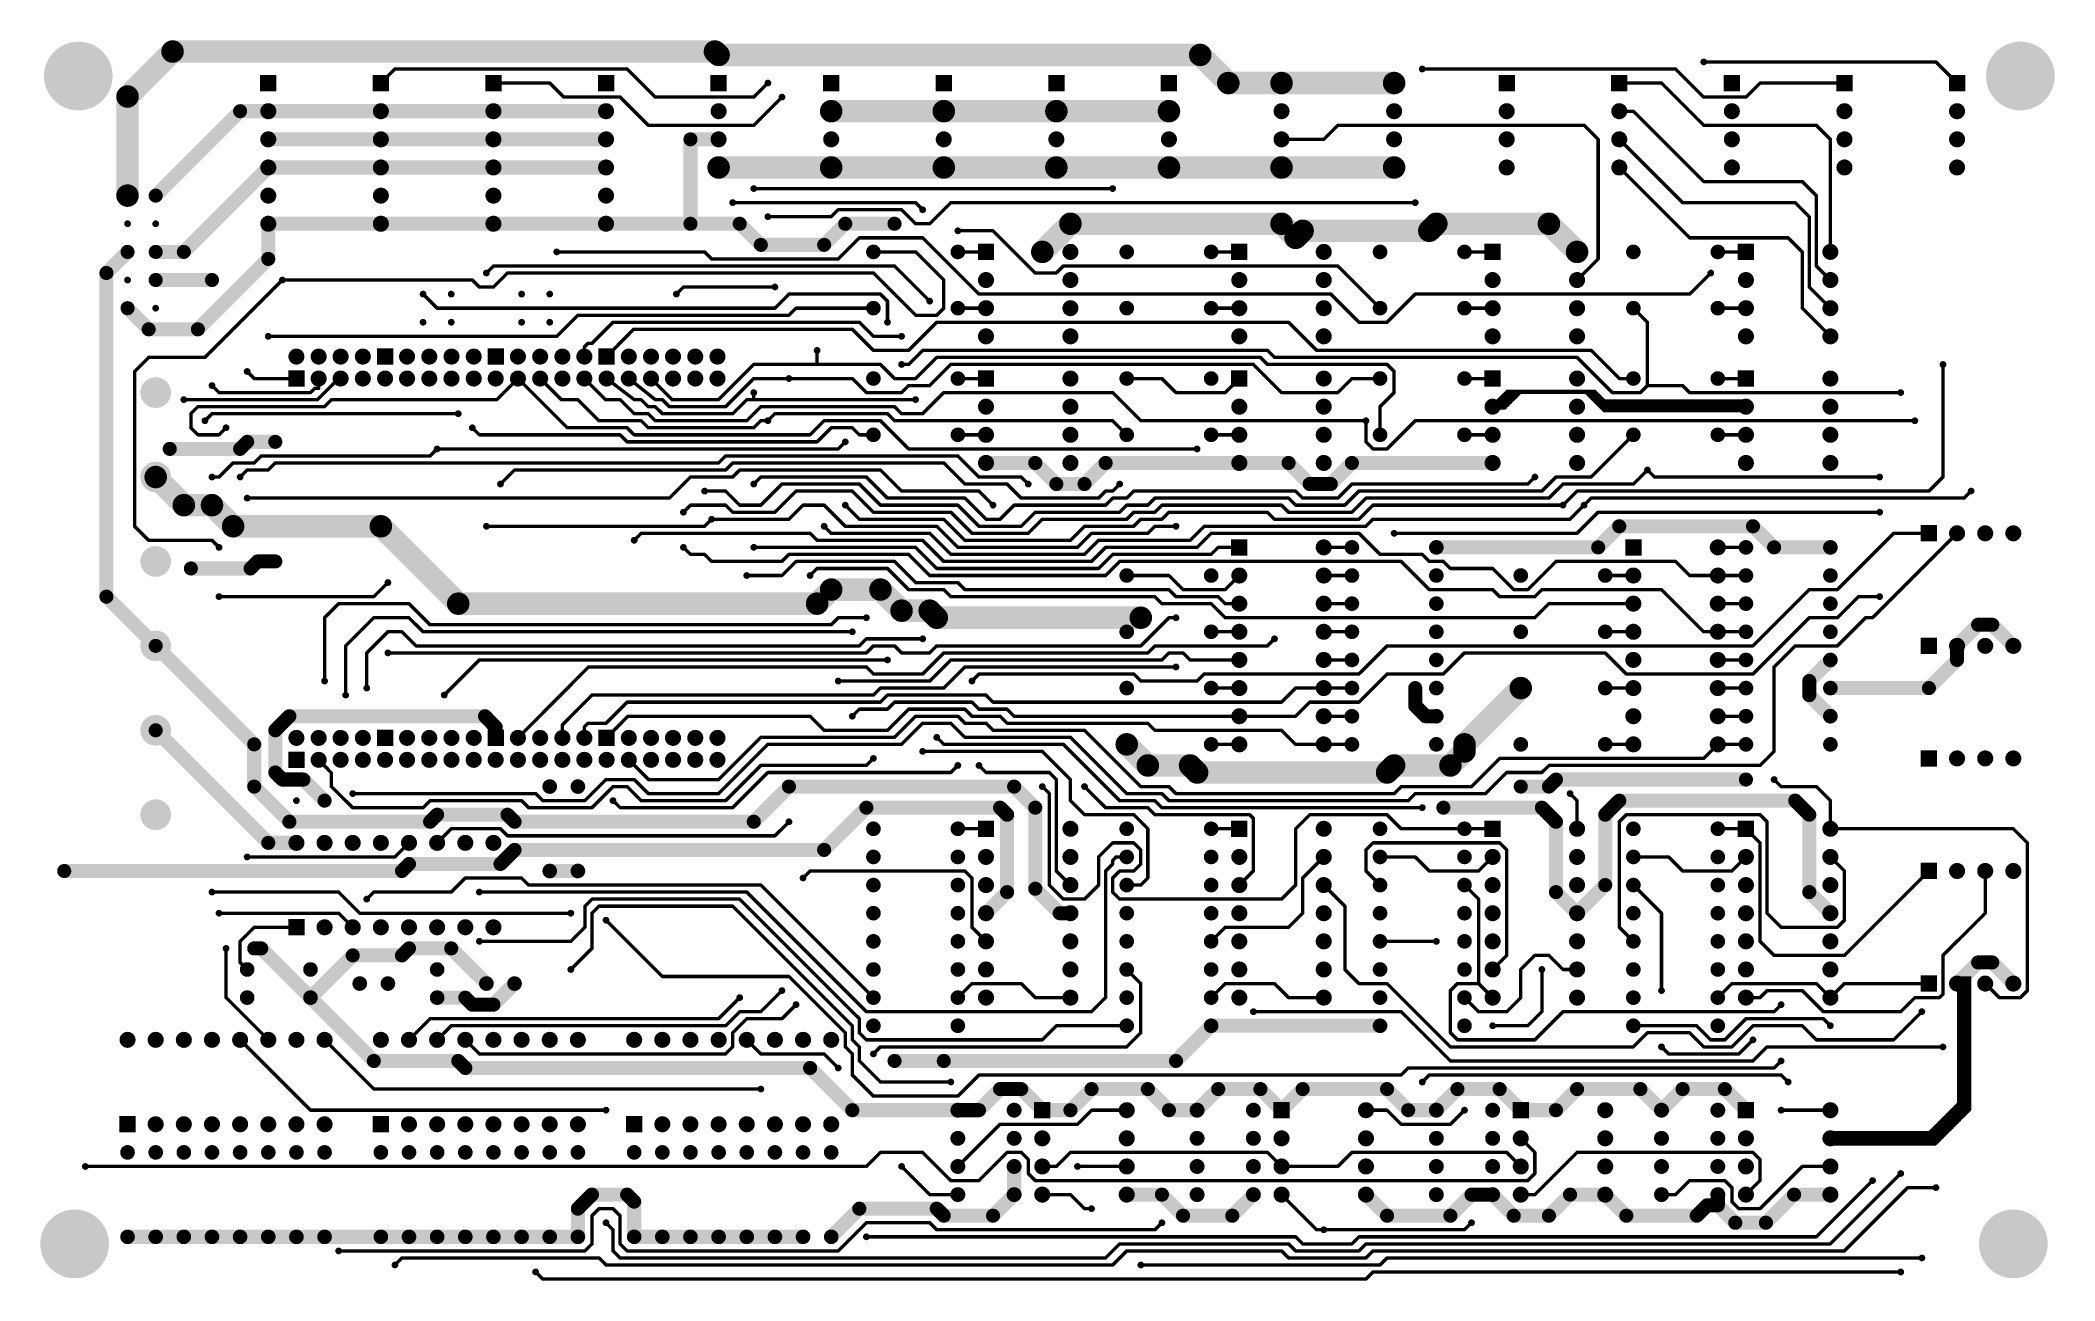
# Model space of a CAD drawing. Extents: x 0.24 to 7.39, y 0.21 to 4.62.
import ezdxf

# ---------------------------------------------------------------- set-up
doc = ezdxf.new("R2010")
doc.units = 0

msp = doc.modelspace()

# ---------------------------------------------------------------- linework, layer by layer
at = {"layer": 'TOP'}
for points, const_width in [([(0.31, 4.496, 1), (0.432, 4.496, 1)], 0.122), ([(0.686, 4.583, 1), (0.726, 4.583, 1)], 0.04), ([(0.686, 4.583, 1), (0.726, 4.583, 1)], 0.04), ([(2.613, 4.583, 1), (2.653, 4.583, 1)], 0.04), ([(2.613, 4.583, 1), (2.653, 4.583, 1)], 0.04), ([(2.626, 4.571, 1), (2.666, 4.571, 1)], 0.04), ([(2.626, 4.571, 1), (2.666, 4.571, 1)], 0.04), ([(2.64, 4.571, 1), (2.652, 4.571, 1)], 0.012), ([(2.64, 4.571, 1), (2.652, 4.571, 1)], 0.012), ([(4.337, 4.571, 1), (4.377, 4.571, 1)], 0.04), ([(4.337, 4.571, 1), (4.377, 4.571, 1)], 0.04), ([(7.21, 4.496, 1), (7.332, 4.496, 1)], 0.122), ([(1.493, 4.521, 1), (1.499, 4.521, 1)], 0.006), ([(1.493, 4.521, 1), (1.499, 4.521, 1)], 0.006), ([(2.318, 4.521, 1), (2.324, 4.521, 1)], 0.006), ([(2.318, 4.521, 1), (2.324, 4.521, 1)], 0.006), ([(4.437, 4.471, 1), (4.477, 4.471, 1)], 0.04), ([(4.437, 4.471, 1), (4.477, 4.471, 1)], 0.04), ([(4.626, 4.471, 1), (4.666, 4.471, 1)], 0.04), ([(4.626, 4.471, 1), (4.666, 4.471, 1)], 0.04), ([(5.026, 4.471, 1), (5.066, 4.471, 1)], 0.04), ([(5.14, 4.521, 1), (5.152, 4.521, 1)], 0.012), ([(5.143, 4.521, 1), (5.149, 4.521, 1)], 0.006), ([(6.043, 4.521, 1), (6.049, 4.521, 1)], 0.006), ([(6.043, 4.521, 1), (6.049, 4.521, 1)], 0.006), ([(6.14, 4.546, 1), (6.152, 4.546, 1)], 0.012), ([(6.143, 4.546, 1), (6.149, 4.546, 1)], 0.006), ([(6.968, 4.546, 1), (6.974, 4.546, 1)], 0.006), ([(6.968, 4.546, 1), (6.974, 4.546, 1)], 0.006), ([(0.526, 4.423, 1), (0.566, 4.423, 1)], 0.04), ([(0.526, 4.423, 1), (0.566, 4.423, 1)], 0.04), ([(1.443, 4.471, 1), (1.449, 4.471, 1)], 0.006), ([(1.843, 4.471, 1), (1.849, 4.471, 1)], 0.006), ([(2.043, 4.471, 1), (2.049, 4.471, 1)], 0.006), ([(2.043, 4.471, 1), (2.049, 4.471, 1)], 0.006), ([(2.815, 4.471, 1), (2.827, 4.471, 1)], 0.012), ([(2.818, 4.471, 1), (2.824, 4.471, 1)], 0.006), ([(5.843, 4.471, 1), (5.849, 4.471, 1)], 0.006), ([(5.993, 4.471, 1), (5.999, 4.471, 1)], 0.006), ([(5.993, 4.471, 1), (5.999, 4.471, 1)], 0.006), ([(6.343, 4.471, 1), (6.349, 4.471, 1)], 0.006), ([(6.343, 4.471, 1), (6.349, 4.471, 1)], 0.006), ([(6.643, 4.471, 1), (6.649, 4.471, 1)], 0.006), ([(7.043, 4.471, 1), (7.049, 4.471, 1)], 0.006), ([(0.9335, 4.371, 1), (0.9585, 4.371, 1)], 0.025), ([(0.9335, 4.371, 1), (0.9585, 4.371, 1)], 0.025), ([(1.032, 4.371, 1), (1.06, 4.371, 1)], 0.029), ([(1.0335, 4.371, 1), (1.0585, 4.371, 1)], 0.025), ([(1.0335, 4.371, 1), (1.0585, 4.371, 1)], 0.025), ([(1.432, 4.371, 1), (1.46, 4.371, 1)], 0.029), ([(1.4335, 4.371, 1), (1.4585, 4.371, 1)], 0.025), ([(1.4335, 4.371, 1), (1.4585, 4.371, 1)], 0.025), ([(1.832, 4.371, 1), (1.86, 4.371, 1)], 0.029), ([(1.8335, 4.371, 1), (1.8585, 4.371, 1)], 0.025), ([(1.8335, 4.371, 1), (1.8585, 4.371, 1)], 0.025), ([(2.093, 4.421, 1), (2.099, 4.421, 1)], 0.006), ([(2.093, 4.421, 1), (2.099, 4.421, 1)], 0.006), ([(2.232, 4.371, 1), (2.26, 4.371, 1)], 0.029), ([(2.2335, 4.371, 1), (2.2585, 4.371, 1)], 0.025), ([(2.293, 4.421, 1), (2.299, 4.421, 1)], 0.006), ([(2.293, 4.421, 1), (2.299, 4.421, 1)], 0.006), ([(2.418, 4.421, 1), (2.424, 4.421, 1)], 0.006), ([(2.418, 4.421, 1), (2.424, 4.421, 1)], 0.006), ([(2.632, 4.371, 1), (2.66, 4.371, 1)], 0.029), ([(2.768, 4.421, 1), (2.774, 4.421, 1)], 0.006), ([(2.768, 4.421, 1), (2.774, 4.421, 1)], 0.006), ([(2.865, 4.421, 1), (2.877, 4.421, 1)], 0.012), ([(2.868, 4.421, 1), (2.874, 4.421, 1)], 0.006), ([(3.026, 4.371, 1), (3.066, 4.371, 1)], 0.04), ([(3.032, 4.371, 1), (3.06, 4.371, 1)], 0.029), ([(3.426, 4.371, 1), (3.466, 4.371, 1)], 0.04), ([(3.426, 4.371, 1), (3.466, 4.371, 1)], 0.04), ([(3.432, 4.371, 1), (3.46, 4.371, 1)], 0.029), ([(3.826, 4.371, 1), (3.866, 4.371, 1)], 0.04), ([(3.826, 4.371, 1), (3.866, 4.371, 1)], 0.04), ([(3.832, 4.371, 1), (3.86, 4.371, 1)], 0.029), ([(4.226, 4.371, 1), (4.266, 4.371, 1)], 0.04), ([(4.232, 4.371, 1), (4.26, 4.371, 1)], 0.029), ([(4.632, 4.371, 1), (4.66, 4.371, 1)], 0.029), ([(5.032, 4.371, 1), (5.06, 4.371, 1)], 0.029), ([(5.432, 4.371, 1), (5.46, 4.371, 1)], 0.029), ([(5.832, 4.371, 1), (5.86, 4.371, 1)], 0.029), ([(5.843, 4.371, 1), (5.849, 4.371, 1)], 0.006), ([(5.893, 4.371, 1), (5.899, 4.371, 1)], 0.006), ([(5.893, 4.371, 1), (5.899, 4.371, 1)], 0.006), ([(6.143, 4.421, 1), (6.149, 4.421, 1)], 0.006), ([(6.143, 4.421, 1), (6.149, 4.421, 1)], 0.006), ([(6.232, 4.371, 1), (6.26, 4.371, 1)], 0.029), ([(6.293, 4.421, 1), (6.299, 4.421, 1)], 0.006), ([(6.293, 4.421, 1), (6.299, 4.421, 1)], 0.006), ([(6.632, 4.371, 1), (6.66, 4.371, 1)], 0.029), ([(7.032, 4.371, 1), (7.06, 4.371, 1)], 0.029), ([(1.032, 4.271, 1), (1.06, 4.271, 1)], 0.029), ([(1.0335, 4.271, 1), (1.0585, 4.271, 1)], 0.025), ([(1.432, 4.271, 1), (1.46, 4.271, 1)], 0.029), ([(1.4335, 4.271, 1), (1.4585, 4.271, 1)], 0.025), ([(1.4335, 4.271, 1), (1.4585, 4.271, 1)], 0.025), ([(1.832, 4.271, 1), (1.86, 4.271, 1)], 0.029), ([(1.8335, 4.271, 1), (1.8585, 4.271, 1)], 0.025), ([(1.8335, 4.271, 1), (1.8585, 4.271, 1)], 0.025), ([(2.232, 4.271, 1), (2.26, 4.271, 1)], 0.029), ([(2.2335, 4.271, 1), (2.2585, 4.271, 1)], 0.025), ([(2.393, 4.321, 1), (2.399, 4.321, 1)], 0.006), ([(2.393, 4.321, 1), (2.399, 4.321, 1)], 0.006), ([(2.5335, 4.271, 1), (2.5585, 4.271, 1)], 0.025), ([(2.5335, 4.271, 1), (2.5585, 4.271, 1)], 0.025), ([(2.632, 4.271, 1), (2.66, 4.271, 1)], 0.029), ([(2.6335, 4.271, 1), (2.6585, 4.271, 1)], 0.025), ([(2.768, 4.321, 1), (2.774, 4.321, 1)], 0.006), ([(2.768, 4.321, 1), (2.774, 4.321, 1)], 0.006), ([(3.032, 4.271, 1), (3.06, 4.271, 1)], 0.029), ([(3.432, 4.271, 1), (3.46, 4.271, 1)], 0.029), ([(3.832, 4.271, 1), (3.86, 4.271, 1)], 0.029), ([(4.232, 4.271, 1), (4.26, 4.271, 1)], 0.029), ([(4.632, 4.271, 1), (4.66, 4.271, 1)], 0.029), ([(4.843, 4.321, 1), (4.849, 4.321, 1)], 0.006), ([(4.843, 4.321, 1), (4.849, 4.321, 1)], 0.006), ([(5.032, 4.271, 1), (5.06, 4.271, 1)], 0.029), ([(5.432, 4.271, 1), (5.46, 4.271, 1)], 0.029), ([(5.718, 4.321, 1), (5.724, 4.321, 1)], 0.006), ([(5.718, 4.321, 1), (5.724, 4.321, 1)], 0.006), ([(5.832, 4.271, 1), (5.86, 4.271, 1)], 0.029), ([(6.143, 4.321, 1), (6.149, 4.321, 1)], 0.006), ([(6.143, 4.321, 1), (6.149, 4.321, 1)], 0.006), ([(6.232, 4.271, 1), (6.26, 4.271, 1)], 0.029), ([(6.543, 4.321, 1), (6.549, 4.321, 1)], 0.006), ([(6.543, 4.321, 1), (6.549, 4.321, 1)], 0.006), ([(6.632, 4.271, 1), (6.66, 4.271, 1)], 0.029), ([(7.032, 4.271, 1), (7.06, 4.271, 1)], 0.029), ([(4.643, 4.271, 1), (4.649, 4.271, 1)], 0.006), ([(4.793, 4.271, 1), (4.799, 4.271, 1)], 0.006), ([(4.793, 4.271, 1), (4.799, 4.271, 1)], 0.006), ([(5.768, 4.271, 1), (5.774, 4.271, 1)], 0.006), ([(5.768, 4.271, 1), (5.774, 4.271, 1)], 0.006), ([(5.843, 4.271, 1), (5.849, 4.271, 1)], 0.006), ([(6.593, 4.271, 1), (6.599, 4.271, 1)], 0.006), ([(6.593, 4.271, 1), (6.599, 4.271, 1)], 0.006), ([(1.032, 4.171, 1), (1.06, 4.171, 1)], 0.029), ([(1.0335, 4.171, 1), (1.0585, 4.171, 1)], 0.025), ([(1.0335, 4.171, 1), (1.0585, 4.171, 1)], 0.025), ([(1.432, 4.171, 1), (1.46, 4.171, 1)], 0.029), ([(1.4335, 4.171, 1), (1.4585, 4.171, 1)], 0.025), ([(1.4335, 4.171, 1), (1.4585, 4.171, 1)], 0.025), ([(1.832, 4.171, 1), (1.86, 4.171, 1)], 0.029), ([(1.8335, 4.171, 1), (1.8585, 4.171, 1)], 0.025), ([(1.8335, 4.171, 1), (1.8585, 4.171, 1)], 0.025), ([(2.232, 4.171, 1), (2.26, 4.171, 1)], 0.029), ([(2.2335, 4.171, 1), (2.2585, 4.171, 1)], 0.025), ([(2.626, 4.171, 1), (2.666, 4.171, 1)], 0.04), ([(2.632, 4.171, 1), (2.66, 4.171, 1)], 0.029), ([(3.026, 4.171, 1), (3.066, 4.171, 1)], 0.04), ([(3.026, 4.171, 1), (3.066, 4.171, 1)], 0.04), ([(3.032, 4.171, 1), (3.06, 4.171, 1)], 0.029), ([(3.426, 4.171, 1), (3.466, 4.171, 1)], 0.04), ([(3.426, 4.171, 1), (3.466, 4.171, 1)], 0.04), ([(3.432, 4.171, 1), (3.46, 4.171, 1)], 0.029), ([(3.826, 4.171, 1), (3.866, 4.171, 1)], 0.04), ([(3.826, 4.171, 1), (3.866, 4.171, 1)], 0.04), ([(3.832, 4.171, 1), (3.86, 4.171, 1)], 0.029), ([(4.226, 4.171, 1), (4.266, 4.171, 1)], 0.04), ([(4.226, 4.171, 1), (4.266, 4.171, 1)], 0.04), ([(4.232, 4.171, 1), (4.26, 4.171, 1)], 0.029), ([(4.626, 4.171, 1), (4.666, 4.171, 1)], 0.04), ([(4.626, 4.171, 1), (4.666, 4.171, 1)], 0.04), ([(4.632, 4.171, 1), (4.66, 4.171, 1)], 0.029), ([(5.026, 4.171, 1), (5.066, 4.171, 1)], 0.04), ([(5.032, 4.171, 1), (5.06, 4.171, 1)], 0.029), ([(5.432, 4.171, 1), (5.46, 4.171, 1)], 0.029), ([(5.832, 4.171, 1), (5.86, 4.171, 1)], 0.029), ([(5.843, 4.171, 1), (5.849, 4.171, 1)], 0.006), ([(6.232, 4.171, 1), (6.26, 4.171, 1)], 0.029), ([(6.632, 4.171, 1), (6.66, 4.171, 1)], 0.029), ([(7.032, 4.171, 1), (7.06, 4.171, 1)], 0.029), ([(0.526, 4.071, 1), (0.566, 4.071, 1)], 0.04), ([(0.54, 4.071, 1), (0.552, 4.071, 1)], 0.012), ([(0.6335, 4.071, 1), (0.6585, 4.071, 1)], 0.025), ([(0.64, 4.071, 1), (0.652, 4.071, 1)], 0.012), ([(1.032, 4.071, 1), (1.06, 4.071, 1)], 0.029), ([(1.432, 4.071, 1), (1.46, 4.071, 1)], 0.029), ([(1.832, 4.071, 1), (1.86, 4.071, 1)], 0.029), ([(2.232, 4.071, 1), (2.26, 4.071, 1)], 0.029), ([(2.765, 4.096, 1), (2.777, 4.096, 1)], 0.012), ([(2.768, 4.096, 1), (2.774, 4.096, 1)], 0.006), ([(4.04, 4.096, 1), (4.052, 4.096, 1)], 0.012), ([(4.043, 4.096, 1), (4.049, 4.096, 1)], 0.006), ([(6.143, 4.121, 1), (6.149, 4.121, 1)], 0.006), ([(6.143, 4.121, 1), (6.149, 4.121, 1)], 0.006), ([(6.493, 4.121, 1), (6.499, 4.121, 1)], 0.006), ([(6.493, 4.121, 1), (6.499, 4.121, 1)], 0.006), ([(2.69, 4.046, 1), (2.702, 4.046, 1)], 0.012), ([(2.693, 4.046, 1), (2.699, 4.046, 1)], 0.006), ([(2.815, 3.996, 1), (2.827, 3.996, 1)], 0.012), ([(3.068, 4.021, 1), (3.074, 4.021, 1)], 0.006), ([(3.068, 4.021, 1), (3.074, 4.021, 1)], 0.006), ([(3.293, 4.021, 1), (3.299, 4.021, 1)], 0.006), ([(3.293, 4.021, 1), (3.299, 4.021, 1)], 0.006), ([(3.343, 4.046, 1), (3.349, 4.046, 1)], 0.006), ([(3.343, 4.046, 1), (3.349, 4.046, 1)], 0.006), ([(3.365, 4.021, 1), (3.377, 4.021, 1)], 0.012), ([(3.368, 4.021, 1), (3.374, 4.021, 1)], 0.006), ([(3.468, 4.046, 1), (3.474, 4.046, 1)], 0.006), ([(3.468, 4.046, 1), (3.474, 4.046, 1)], 0.006), ([(3.876, 3.971, 1), (3.916, 3.971, 1)], 0.04), ([(3.876, 3.971, 1), (3.916, 3.971, 1)], 0.04), ([(4.626, 3.971, 1), (4.666, 3.971, 1)], 0.04), ([(4.626, 3.971, 1), (4.666, 3.971, 1)], 0.04), ([(5.115, 4.046, 1), (5.127, 4.046, 1)], 0.012), ([(5.118, 4.046, 1), (5.124, 4.046, 1)], 0.006), ([(5.176, 3.971, 1), (5.216, 3.971, 1)], 0.04), ([(5.176, 3.971, 1), (5.216, 3.971, 1)], 0.04), ([(5.576, 3.971, 1), (5.616, 3.971, 1)], 0.04), ([(5.576, 3.971, 1), (5.616, 3.971, 1)], 0.04), ([(6.068, 4.046, 1), (6.074, 4.046, 1)], 0.006), ([(6.068, 4.046, 1), (6.074, 4.046, 1)], 0.006), ([(6.468, 4.046, 1), (6.474, 4.046, 1)], 0.006), ([(6.468, 4.046, 1), (6.474, 4.046, 1)], 0.006), ([(6.543, 4.071, 1), (6.549, 4.071, 1)], 0.006), ([(6.543, 4.071, 1), (6.549, 4.071, 1)], 0.006), ([(0.54, 3.971, 1), (0.552, 3.971, 1)], 0.012), ([(0.64, 3.971, 1), (0.652, 3.971, 1)], 0.012), ([(1.032, 3.971, 1), (1.06, 3.971, 1)], 0.029), ([(1.0335, 3.971, 1), (1.0585, 3.971, 1)], 0.025), ([(1.0335, 3.971, 1), (1.0585, 3.971, 1)], 0.025), ([(1.432, 3.971, 1), (1.46, 3.971, 1)], 0.029), ([(1.4335, 3.971, 1), (1.4585, 3.971, 1)], 0.025), ([(1.4335, 3.971, 1), (1.4585, 3.971, 1)], 0.025), ([(1.832, 3.971, 1), (1.86, 3.971, 1)], 0.029), ([(1.8335, 3.971, 1), (1.8585, 3.971, 1)], 0.025), ([(1.8335, 3.971, 1), (1.8585, 3.971, 1)], 0.025), ([(2.232, 3.971, 1), (2.26, 3.971, 1)], 0.029), ([(2.2335, 3.971, 1), (2.2585, 3.971, 1)], 0.025), ([(2.2335, 3.971, 1), (2.2585, 3.971, 1)], 0.025), ([(2.2335, 3.971, 1), (2.2585, 3.971, 1)], 0.025), ([(2.5335, 3.971, 1), (2.5585, 3.971, 1)], 0.025), ([(2.5335, 3.971, 1), (2.5585, 3.971, 1)], 0.025), ([(2.5335, 3.971, 1), (2.5585, 3.971, 1)], 0.025), ([(2.5335, 3.971, 1), (2.5585, 3.971, 1)], 0.025), ([(2.7085, 3.971, 1), (2.7335, 3.971, 1)], 0.025), ([(2.7085, 3.971, 1), (2.7335, 3.971, 1)], 0.025), ([(2.818, 3.996, 1), (2.824, 3.996, 1)], 0.006), ([(3.043, 3.996, 1), (3.049, 3.996, 1)], 0.006), ([(3.043, 3.996, 1), (3.049, 3.996, 1)], 0.006), ([(3.0835, 3.971, 1), (3.1085, 3.971, 1)], 0.025), ([(3.0835, 3.971, 1), (3.1085, 3.971, 1)], 0.025), ([(3.2585, 3.971, 1), (3.2835, 3.971, 1)], 0.025), ([(3.265, 3.971, 1), (3.277, 3.971, 1)], 0.012), ([(3.343, 3.971, 1), (3.349, 3.971, 1)], 0.006), ([(3.343, 3.971, 1), (3.349, 3.971, 1)], 0.006), ([(3.393, 3.971, 1), (3.399, 3.971, 1)], 0.006), ([(3.393, 3.971, 1), (3.399, 3.971, 1)], 0.006), ([(3.49, 3.946, 1), (3.502, 3.946, 1)], 0.012), ([(3.493, 3.946, 1), (3.499, 3.946, 1)], 0.006), ([(3.618, 3.946, 1), (3.624, 3.946, 1)], 0.006), ([(3.618, 3.946, 1), (3.624, 3.946, 1)], 0.006), ([(4.676, 3.921, 1), (4.716, 3.921, 1)], 0.04), ([(4.676, 3.921, 1), (4.716, 3.921, 1)], 0.04), ([(4.701, 3.946, 1), (4.741, 3.946, 1)], 0.04), ([(4.701, 3.946, 1), (4.741, 3.946, 1)], 0.04), ([(5.151, 3.946, 1), (5.191, 3.946, 1)], 0.04), ([(5.151, 3.946, 1), (5.191, 3.946, 1)], 0.04), ([(6.518, 3.996, 1), (6.524, 3.996, 1)], 0.006), ([(6.518, 3.996, 1), (6.524, 3.996, 1)], 0.006), ([(0.5335, 3.871, 1), (0.5585, 3.871, 1)], 0.025), ([(0.54, 3.871, 1), (0.552, 3.871, 1)], 0.012), ([(0.6335, 3.871, 1), (0.6585, 3.871, 1)], 0.025), ([(0.64, 3.871, 1), (0.652, 3.871, 1)], 0.012), ([(0.7335, 3.871, 1), (0.7585, 3.871, 1)], 0.025), ([(0.7335, 3.871, 1), (0.7585, 3.871, 1)], 0.025), ([(1.0335, 3.846, 1), (1.0585, 3.846, 1)], 0.025), ([(1.0335, 3.846, 1), (1.0585, 3.846, 1)], 0.025), ([(2.065, 3.871, 1), (2.077, 3.871, 1)], 0.012), ([(2.068, 3.871, 1), (2.074, 3.871, 1)], 0.006), ([(2.593, 3.871, 1), (2.599, 3.871, 1)], 0.006), ([(2.593, 3.871, 1), (2.599, 3.871, 1)], 0.006), ([(2.7835, 3.896, 1), (2.8085, 3.896, 1)], 0.025), ([(2.7835, 3.896, 1), (2.8085, 3.896, 1)], 0.025), ([(3.0085, 3.896, 1), (3.0335, 3.896, 1)], 0.025), ([(3.0085, 3.896, 1), (3.0335, 3.896, 1)], 0.025), ([(3.143, 3.921, 1), (3.149, 3.921, 1)], 0.006), ([(3.143, 3.921, 1), (3.149, 3.921, 1)], 0.006), ([(3.183, 3.871, 1), (3.209, 3.871, 1)], 0.026), ([(3.193, 3.871, 1), (3.199, 3.871, 1)], 0.006), ([(3.343, 3.871, 1), (3.349, 3.871, 1)], 0.006), ([(3.343, 3.871, 1), (3.349, 3.871, 1)], 0.006), ([(3.368, 3.921, 1), (3.374, 3.921, 1)], 0.006), ([(3.368, 3.921, 1), (3.374, 3.921, 1)], 0.006), ([(3.483, 3.871, 1), (3.509, 3.871, 1)], 0.026), ([(3.493, 3.871, 1), (3.499, 3.871, 1)], 0.006), ([(3.593, 3.871, 1), (3.599, 3.871, 1)], 0.006), ([(3.776, 3.871, 1), (3.816, 3.871, 1)], 0.04), ([(3.79, 3.871, 1), (3.802, 3.871, 1)], 0.012), ([(3.882, 3.871, 1), (3.91, 3.871, 1)], 0.029), ([(4.083, 3.871, 1), (4.109, 3.871, 1)], 0.026), ([(4.383, 3.871, 1), (4.409, 3.871, 1)], 0.026), ([(4.393, 3.871, 1), (4.399, 3.871, 1)], 0.006), ([(4.493, 3.871, 1), (4.499, 3.871, 1)], 0.006), ([(4.69, 3.921, 1), (4.702, 3.921, 1)], 0.012), ([(4.69, 3.921, 1), (4.702, 3.921, 1)], 0.012), ([(4.782, 3.871, 1), (4.81, 3.871, 1)], 0.029), ([(4.983, 3.871, 1), (5.009, 3.871, 1)], 0.026), ([(5.283, 3.871, 1), (5.309, 3.871, 1)], 0.026), ([(5.293, 3.871, 1), (5.299, 3.871, 1)], 0.006), ([(5.393, 3.871, 1), (5.399, 3.871, 1)], 0.006), ([(5.676, 3.871, 1), (5.716, 3.871, 1)], 0.04), ([(5.682, 3.871, 1), (5.71, 3.871, 1)], 0.029), ([(5.883, 3.871, 1), (5.909, 3.871, 1)], 0.026), ([(6.093, 3.921, 1), (6.099, 3.921, 1)], 0.006), ([(6.093, 3.921, 1), (6.099, 3.921, 1)], 0.006), ([(6.183, 3.871, 1), (6.209, 3.871, 1)], 0.026), ([(6.193, 3.871, 1), (6.199, 3.871, 1)], 0.006), ([(6.293, 3.871, 1), (6.299, 3.871, 1)], 0.006), ([(6.443, 3.921, 1), (6.449, 3.921, 1)], 0.006), ([(6.443, 3.921, 1), (6.449, 3.921, 1)], 0.006), ([(6.493, 3.871, 1), (6.499, 3.871, 1)], 0.006), ([(6.493, 3.871, 1), (6.499, 3.871, 1)], 0.006), ([(6.582, 3.871, 1), (6.61, 3.871, 1)], 0.029), ([(6.593, 3.871, 1), (6.599, 3.871, 1)], 0.006), ([(0.4585, 3.796, 1), (0.4835, 3.796, 1)], 0.025), ([(0.4585, 3.796, 1), (0.4835, 3.796, 1)], 0.025), ([(0.6335, 3.771, 1), (0.6585, 3.771, 1)], 0.025), ([(0.8335, 3.771, 1), (0.8585, 3.771, 1)], 0.025), ([(1.815, 3.796, 1), (1.827, 3.796, 1)], 0.012), ([(1.818, 3.796, 1), (1.824, 3.796, 1)], 0.006), ([(1.843, 3.821, 1), (1.849, 3.821, 1)], 0.006), ([(1.843, 3.821, 1), (1.849, 3.821, 1)], 0.006), ([(1.893, 3.796, 1), (1.899, 3.796, 1)], 0.006), ([(1.893, 3.796, 1), (1.899, 3.796, 1)], 0.006), ([(2.618, 3.846, 1), (2.624, 3.846, 1)], 0.006), ([(2.618, 3.846, 1), (2.624, 3.846, 1)], 0.006), ([(3.068, 3.846, 1), (3.074, 3.846, 1)], 0.006), ([(3.068, 3.846, 1), (3.074, 3.846, 1)], 0.006), ([(3.193, 3.796, 1), (3.199, 3.796, 1)], 0.006), ([(3.193, 3.796, 1), (3.199, 3.796, 1)], 0.006), ([(3.268, 3.821, 1), (3.274, 3.821, 1)], 0.006), ([(3.268, 3.821, 1), (3.274, 3.821, 1)], 0.006), ([(3.582, 3.771, 1), (3.61, 3.771, 1)], 0.029), ([(3.768, 3.796, 1), (3.774, 3.796, 1)], 0.006), ([(3.768, 3.796, 1), (3.774, 3.796, 1)], 0.006), ([(3.843, 3.796, 1), (3.849, 3.796, 1)], 0.006), ([(3.843, 3.796, 1), (3.849, 3.796, 1)], 0.006), ([(3.868, 3.821, 1), (3.874, 3.821, 1)], 0.006), ([(3.868, 3.821, 1), (3.874, 3.821, 1)], 0.006), ([(3.882, 3.771, 1), (3.91, 3.771, 1)], 0.029), ([(4.482, 3.771, 1), (4.51, 3.771, 1)], 0.029), ([(4.782, 3.771, 1), (4.81, 3.771, 1)], 0.029), ([(4.843, 3.821, 1), (4.849, 3.821, 1)], 0.006), ([(4.843, 3.821, 1), (4.849, 3.821, 1)], 0.006), ([(5.382, 3.771, 1), (5.41, 3.771, 1)], 0.029), ([(5.682, 3.771, 1), (5.71, 3.771, 1)], 0.029), ([(5.768, 3.846, 1), (5.774, 3.846, 1)], 0.006), ([(5.768, 3.846, 1), (5.774, 3.846, 1)], 0.006), ([(6.165, 3.796, 1), (6.177, 3.796, 1)], 0.012), ([(6.168, 3.796, 1), (6.174, 3.796, 1)], 0.006), ([(6.282, 3.771, 1), (6.31, 3.771, 1)], 0.029), ([(6.543, 3.821, 1), (6.549, 3.821, 1)], 0.006), ([(6.543, 3.821, 1), (6.549, 3.821, 1)], 0.006), ([(6.582, 3.771, 1), (6.61, 3.771, 1)], 0.029), ([(0.54, 3.771, 1), (0.552, 3.771, 1)], 0.012), ([(0.64, 3.771, 1), (0.652, 3.771, 1)], 0.012), ([(0.84, 3.771, 1), (0.852, 3.771, 1)], 0.012), ([(1.09, 3.771, 1), (1.102, 3.771, 1)], 0.012), ([(1.09, 3.771, 1), (1.102, 3.771, 1)], 0.012), ([(1.093, 3.771, 1), (1.099, 3.771, 1)], 0.006), ([(1.093, 3.771, 1), (1.099, 3.771, 1)], 0.006), ([(1.59, 3.721, 1), (1.602, 3.721, 1)], 0.012), ([(1.593, 3.721, 1), (1.599, 3.721, 1)], 0.006), ([(1.69, 3.721, 1), (1.702, 3.721, 1)], 0.012), ([(1.768, 3.771, 1), (1.774, 3.771, 1)], 0.006), ([(1.768, 3.771, 1), (1.774, 3.771, 1)], 0.006), ([(1.793, 3.746, 1), (1.799, 3.746, 1)], 0.006), ([(1.793, 3.746, 1), (1.799, 3.746, 1)], 0.006), ([(1.843, 3.746, 1), (1.849, 3.746, 1)], 0.006), ([(1.843, 3.746, 1), (1.849, 3.746, 1)], 0.006), ([(1.94, 3.721, 1), (1.952, 3.721, 1)], 0.012), ([(2.04, 3.721, 1), (2.052, 3.721, 1)], 0.012), ([(2.49, 3.721, 1), (2.502, 3.721, 1)], 0.012), ([(2.493, 3.721, 1), (2.499, 3.721, 1)], 0.006), ([(2.518, 3.746, 1), (2.524, 3.746, 1)], 0.006), ([(2.518, 3.746, 1), (2.524, 3.746, 1)], 0.006), ([(2.84, 3.746, 1), (2.852, 3.746, 1)], 0.012), ([(2.843, 3.746, 1), (2.849, 3.746, 1)], 0.006), ([(2.893, 3.721, 1), (2.899, 3.721, 1)], 0.006), ([(2.893, 3.721, 1), (2.899, 3.721, 1)], 0.006), ([(3.218, 3.721, 1), (3.224, 3.721, 1)], 0.006), ([(3.218, 3.721, 1), (3.224, 3.721, 1)], 0.006), ([(3.443, 3.771, 1), (3.449, 3.771, 1)], 0.006), ([(3.443, 3.771, 1), (3.449, 3.771, 1)], 0.006), ([(3.568, 3.721, 1), (3.574, 3.721, 1)], 0.006), ([(3.568, 3.721, 1), (3.574, 3.721, 1)], 0.006), ([(4.818, 3.721, 1), (4.824, 3.721, 1)], 0.006), ([(4.818, 3.721, 1), (4.824, 3.721, 1)], 0.006), ([(5.118, 3.721, 1), (5.124, 3.721, 1)], 0.006), ([(5.118, 3.721, 1), (5.124, 3.721, 1)], 0.006), ([(5.693, 3.771, 1), (5.699, 3.771, 1)], 0.006), ([(6.093, 3.721, 1), (6.099, 3.721, 1)], 0.006), ([(6.093, 3.721, 1), (6.099, 3.721, 1)], 0.006), ([(6.518, 3.746, 1), (6.524, 3.746, 1)], 0.006), ([(6.518, 3.746, 1), (6.524, 3.746, 1)], 0.006), ([(6.593, 3.771, 1), (6.599, 3.771, 1)], 0.006), ([(0.5335, 3.671, 1), (0.5585, 3.671, 1)], 0.025), ([(0.54, 3.671, 1), (0.552, 3.671, 1)], 0.012), ([(0.64, 3.671, 1), (0.652, 3.671, 1)], 0.012), ([(1.643, 3.671, 1), (1.649, 3.671, 1)], 0.006), ([(1.643, 3.671, 1), (1.649, 3.671, 1)], 0.006), ([(2.143, 3.646, 1), (2.149, 3.646, 1)], 0.006), ([(2.143, 3.646, 1), (2.149, 3.646, 1)], 0.006), ([(2.843, 3.671, 1), (2.849, 3.671, 1)], 0.006), ([(2.843, 3.671, 1), (2.849, 3.671, 1)], 0.006), ([(2.893, 3.646, 1), (2.899, 3.646, 1)], 0.006), ([(2.893, 3.646, 1), (2.899, 3.646, 1)], 0.006), ([(2.918, 3.671, 1), (2.924, 3.671, 1)], 0.006), ([(2.918, 3.671, 1), (2.924, 3.671, 1)], 0.006), ([(3.183, 3.671, 1), (3.209, 3.671, 1)], 0.026), ([(3.193, 3.671, 1), (3.199, 3.671, 1)], 0.006), ([(3.243, 3.696, 1), (3.249, 3.696, 1)], 0.006), ([(3.243, 3.696, 1), (3.249, 3.696, 1)], 0.006), ([(3.343, 3.646, 1), (3.349, 3.646, 1)], 0.006), ([(3.343, 3.646, 1), (3.349, 3.646, 1)], 0.006), ([(3.39, 3.696, 1), (3.402, 3.696, 1)], 0.012), ([(3.393, 3.696, 1), (3.399, 3.696, 1)], 0.006), ([(3.418, 3.646, 1), (3.424, 3.646, 1)], 0.006), ([(3.418, 3.646, 1), (3.424, 3.646, 1)], 0.006), ([(3.443, 3.671, 1), (3.449, 3.671, 1)], 0.006), ([(3.443, 3.671, 1), (3.449, 3.671, 1)], 0.006), ([(3.483, 3.671, 1), (3.509, 3.671, 1)], 0.026), ([(3.493, 3.671, 1), (3.499, 3.671, 1)], 0.006), ([(3.582, 3.671, 1), (3.61, 3.671, 1)], 0.029), ([(3.593, 3.671, 1), (3.599, 3.671, 1)], 0.006), ([(3.882, 3.671, 1), (3.91, 3.671, 1)], 0.029), ([(4.083, 3.671, 1), (4.109, 3.671, 1)], 0.026), ([(4.383, 3.671, 1), (4.409, 3.671, 1)], 0.026), ([(4.393, 3.671, 1), (4.399, 3.671, 1)], 0.006), ([(4.482, 3.671, 1), (4.51, 3.671, 1)], 0.029), ([(4.493, 3.671, 1), (4.499, 3.671, 1)], 0.006), ([(4.782, 3.671, 1), (4.81, 3.671, 1)], 0.029), ([(4.983, 3.671, 1), (5.009, 3.671, 1)], 0.026), ([(4.993, 3.671, 1), (4.999, 3.671, 1)], 0.006), ([(5.283, 3.671, 1), (5.309, 3.671, 1)], 0.026), ([(5.293, 3.671, 1), (5.299, 3.671, 1)], 0.006), ([(5.382, 3.671, 1), (5.41, 3.671, 1)], 0.029), ([(5.393, 3.671, 1), (5.399, 3.671, 1)], 0.006), ([(5.682, 3.671, 1), (5.71, 3.671, 1)], 0.029), ([(5.883, 3.671, 1), (5.909, 3.671, 1)], 0.026), ([(5.893, 3.671, 1), (5.899, 3.671, 1)], 0.006), ([(5.893, 3.671, 1), (5.899, 3.671, 1)], 0.006), ([(6.183, 3.671, 1), (6.209, 3.671, 1)], 0.026), ([(6.193, 3.671, 1), (6.199, 3.671, 1)], 0.006), ([(6.282, 3.671, 1), (6.31, 3.671, 1)], 0.029), ([(6.293, 3.671, 1), (6.299, 3.671, 1)], 0.006), ([(6.493, 3.671, 1), (6.499, 3.671, 1)], 0.006), ([(6.493, 3.671, 1), (6.499, 3.671, 1)], 0.006), ([(6.582, 3.671, 1), (6.61, 3.671, 1)], 0.029), ([(6.593, 3.671, 1), (6.599, 3.671, 1)], 0.006), ([(0.6085, 3.596, 1), (0.6335, 3.596, 1)], 0.025), ([(0.6085, 3.596, 1), (0.6335, 3.596, 1)], 0.025), ([(0.7835, 3.596, 1), (0.8085, 3.596, 1)], 0.025), ([(0.7835, 3.596, 1), (0.8085, 3.596, 1)], 0.025), ([(1.04, 3.571, 1), (1.052, 3.571, 1)], 0.012), ([(1.59, 3.621, 1), (1.602, 3.621, 1)], 0.012), ([(1.69, 3.621, 1), (1.702, 3.621, 1)], 0.012), ([(1.94, 3.621, 1), (1.952, 3.621, 1)], 0.012), ([(2.04, 3.621, 1), (2.052, 3.621, 1)], 0.012), ([(2.268, 3.621, 1), (2.274, 3.621, 1)], 0.006), ([(2.268, 3.621, 1), (2.274, 3.621, 1)], 0.006), ([(2.341, 3.596, 1), (2.347, 3.596, 1)], 0.006), ([(2.341, 3.596, 1), (2.347, 3.596, 1)], 0.006), ([(3.118, 3.596, 1), (3.124, 3.596, 1)], 0.006), ([(3.118, 3.596, 1), (3.124, 3.596, 1)], 0.006), ([(3.143, 3.621, 1), (3.149, 3.621, 1)], 0.006), ([(3.143, 3.621, 1), (3.149, 3.621, 1)], 0.006), ([(3.24, 3.621, 1), (3.252, 3.621, 1)], 0.012), ([(3.243, 3.621, 1), (3.249, 3.621, 1)], 0.006), ([(3.29, 3.571, 1), (3.302, 3.571, 1)], 0.012), ([(3.418, 3.621, 1), (3.424, 3.621, 1)], 0.006), ([(3.418, 3.621, 1), (3.424, 3.621, 1)], 0.006), ([(3.582, 3.571, 1), (3.61, 3.571, 1)], 0.029), ([(3.882, 3.571, 1), (3.91, 3.571, 1)], 0.029), ([(4.482, 3.571, 1), (4.51, 3.571, 1)], 0.029), ([(4.668, 3.621, 1), (4.674, 3.621, 1)], 0.006), ([(4.668, 3.621, 1), (4.674, 3.621, 1)], 0.006), ([(4.782, 3.571, 1), (4.81, 3.571, 1)], 0.029), ([(4.918, 3.621, 1), (4.924, 3.621, 1)], 0.006), ([(4.918, 3.621, 1), (4.924, 3.621, 1)], 0.006), ([(5.018, 3.621, 1), (5.024, 3.621, 1)], 0.006), ([(5.018, 3.621, 1), (5.024, 3.621, 1)], 0.006), ([(5.382, 3.571, 1), (5.41, 3.571, 1)], 0.029), ([(5.682, 3.571, 1), (5.71, 3.571, 1)], 0.029), ([(5.943, 3.621, 1), (5.949, 3.621, 1)], 0.006), ([(5.943, 3.621, 1), (5.949, 3.621, 1)], 0.006), ([(5.943, 3.621, 1), (5.949, 3.621, 1)], 0.006), ([(5.943, 3.621, 1), (5.949, 3.621, 1)], 0.006), ([(6.282, 3.571, 1), (6.31, 3.571, 1)], 0.029), ([(6.582, 3.571, 1), (6.61, 3.571, 1)], 0.029), ([(1.043, 3.571, 1), (1.049, 3.571, 1)], 0.006), ([(1.132, 3.499, 1), (1.16, 3.499, 1)], 0.029), ([(1.211, 3.499, 1), (1.239, 3.499, 1)], 0.029), ([(1.289, 3.499, 1), (1.317, 3.499, 1)], 0.029), ([(1.368, 3.499, 1), (1.396, 3.499, 1)], 0.029), ([(1.525, 3.499, 1), (1.553, 3.499, 1)], 0.029), ([(1.604, 3.499, 1), (1.632, 3.499, 1)], 0.029), ([(1.683, 3.499, 1), (1.711, 3.499, 1)], 0.029), ([(1.762, 3.499, 1), (1.79, 3.499, 1)], 0.029), ([(1.919, 3.499, 1), (1.947, 3.499, 1)], 0.029), ([(1.998, 3.499, 1), (2.026, 3.499, 1)], 0.029), ([(2.077, 3.499, 1), (2.105, 3.499, 1)], 0.029), ([(2.068, 3.571, 1), (2.074, 3.571, 1)], 0.006), ([(2.068, 3.571, 1), (2.074, 3.571, 1)], 0.006), ([(2.155, 3.499, 1), (2.183, 3.499, 1)], 0.029), ([(2.166, 3.533, 1), (2.172, 3.533, 1)], 0.006), ([(2.166, 3.533, 1), (2.172, 3.533, 1)], 0.006), ([(2.179, 3.546, 1), (2.185, 3.546, 1)], 0.006), ([(2.179, 3.546, 1), (2.185, 3.546, 1)], 0.006), ([(2.193, 3.546, 1), (2.199, 3.546, 1)], 0.006), ([(2.193, 3.546, 1), (2.199, 3.546, 1)], 0.006), ([(2.313, 3.499, 1), (2.341, 3.499, 1)], 0.029), ([(2.392, 3.499, 1), (2.42, 3.499, 1)], 0.029), ([(2.47, 3.499, 1), (2.498, 3.499, 1)], 0.029), ([(2.549, 3.499, 1), (2.577, 3.499, 1)], 0.029), ([(2.628, 3.499, 1), (2.656, 3.499, 1)], 0.029), ([(2.99, 3.521, 1), (3.002, 3.521, 1)], 0.012), ([(2.993, 3.521, 1), (2.999, 3.521, 1)], 0.006), ([(3.193, 3.571, 1), (3.199, 3.571, 1)], 0.006), ([(3.193, 3.571, 1), (3.199, 3.571, 1)], 0.006), ([(3.193, 3.521, 1), (3.199, 3.521, 1)], 0.006), ([(3.193, 3.521, 1), (3.199, 3.521, 1)], 0.006), ([(3.293, 3.571, 1), (3.299, 3.571, 1)], 0.006), ([(3.318, 3.521, 1), (3.324, 3.521, 1)], 0.006), ([(3.318, 3.521, 1), (3.324, 3.521, 1)], 0.006), ([(3.368, 3.521, 1), (3.374, 3.521, 1)], 0.006), ([(3.368, 3.521, 1), (3.374, 3.521, 1)], 0.006), ([(4.593, 3.521, 1), (4.599, 3.521, 1)], 0.006), ([(4.593, 3.521, 1), (4.599, 3.521, 1)], 0.006), ([(4.768, 3.521, 1), (4.774, 3.521, 1)], 0.006), ([(4.768, 3.521, 1), (4.774, 3.521, 1)], 0.006), ([(5.743, 3.521, 1), (5.749, 3.521, 1)], 0.006), ([(5.743, 3.521, 1), (5.749, 3.521, 1)], 0.006), ([(6.593, 3.571, 1), (6.599, 3.571, 1)], 0.006), ([(0.568, 3.446, 1), (0.574, 3.446, 1)], 0.006), ([(0.568, 3.446, 1), (0.574, 3.446, 1)], 0.006), ([(0.618, 3.496, 1), (0.624, 3.496, 1)], 0.006), ([(0.618, 3.496, 1), (0.624, 3.496, 1)], 0.006), ([(0.818, 3.496, 1), (0.824, 3.496, 1)], 0.006), ([(0.818, 3.496, 1), (0.824, 3.496, 1)], 0.006), ([(0.965, 3.446, 1), (0.977, 3.446, 1)], 0.012), ([(0.968, 3.446, 1), (0.974, 3.446, 1)], 0.006), ([(1.211, 3.421, 1), (1.239, 3.421, 1)], 0.029), ([(1.289, 3.421, 1), (1.317, 3.421, 1)], 0.029), ([(1.368, 3.421, 1), (1.396, 3.421, 1)], 0.029), ([(1.447, 3.421, 1), (1.475, 3.421, 1)], 0.029), ([(1.525, 3.421, 1), (1.553, 3.421, 1)], 0.029), ([(1.604, 3.421, 1), (1.632, 3.421, 1)], 0.029), ([(1.683, 3.421, 1), (1.711, 3.421, 1)], 0.029), ([(1.762, 3.421, 1), (1.79, 3.421, 1)], 0.029), ([(1.84, 3.421, 1), (1.868, 3.421, 1)], 0.029), ([(1.919, 3.421, 1), (1.947, 3.421, 1)], 0.029), ([(1.998, 3.421, 1), (2.026, 3.421, 1)], 0.029), ([(2.077, 3.421, 1), (2.105, 3.421, 1)], 0.029), ([(2.155, 3.421, 1), (2.183, 3.421, 1)], 0.029), ([(2.166, 3.499, 1), (2.172, 3.499, 1)], 0.006), ([(2.234, 3.421, 1), (2.262, 3.421, 1)], 0.029), ([(2.245, 3.499, 1), (2.251, 3.499, 1)], 0.006), ([(2.313, 3.421, 1), (2.341, 3.421, 1)], 0.029), ([(2.392, 3.421, 1), (2.42, 3.421, 1)], 0.029), ([(2.47, 3.421, 1), (2.498, 3.421, 1)], 0.029), ([(2.549, 3.421, 1), (2.577, 3.421, 1)], 0.029), ([(2.628, 3.421, 1), (2.656, 3.421, 1)], 0.029), ([(2.768, 3.471, 1), (2.774, 3.471, 1)], 0.006), ([(2.768, 3.471, 1), (2.774, 3.471, 1)], 0.006), ([(2.768, 3.471, 1), (2.774, 3.471, 1)], 0.006), ([(2.768, 3.471, 1), (2.774, 3.471, 1)], 0.006), ([(2.993, 3.471, 1), (2.999, 3.471, 1)], 0.006), ([(2.993, 3.471, 1), (2.999, 3.471, 1)], 0.006), ([(2.993, 3.471, 1), (2.999, 3.471, 1)], 0.006), ([(2.993, 3.471, 1), (2.999, 3.471, 1)], 0.006), ([(3.183, 3.421, 1), (3.209, 3.421, 1)], 0.026), ([(3.218, 3.471, 1), (3.224, 3.471, 1)], 0.006), ([(3.218, 3.471, 1), (3.224, 3.471, 1)], 0.006), ([(3.29, 3.471, 1), (3.302, 3.471, 1)], 0.012), ([(3.293, 3.471, 1), (3.299, 3.471, 1)], 0.006), ([(3.318, 3.471, 1), (3.324, 3.471, 1)], 0.006), ([(3.318, 3.471, 1), (3.324, 3.471, 1)], 0.006), ([(3.418, 3.496, 1), (3.424, 3.496, 1)], 0.006), ([(3.418, 3.496, 1), (3.424, 3.496, 1)], 0.006), ([(3.468, 3.471, 1), (3.474, 3.471, 1)], 0.006), ([(3.468, 3.471, 1), (3.474, 3.471, 1)], 0.006), ([(3.483, 3.421, 1), (3.509, 3.421, 1)], 0.026), ([(3.882, 3.421, 1), (3.91, 3.421, 1)], 0.029), ([(4.083, 3.421, 1), (4.109, 3.421, 1)], 0.026), ([(4.383, 3.421, 1), (4.409, 3.421, 1)], 0.026), ([(4.543, 3.471, 1), (4.549, 3.471, 1)], 0.006), ([(4.543, 3.471, 1), (4.549, 3.471, 1)], 0.006), ([(4.568, 3.496, 1), (4.574, 3.496, 1)], 0.006), ([(4.568, 3.496, 1), (4.574, 3.496, 1)], 0.006), ([(4.593, 3.471, 1), (4.599, 3.471, 1)], 0.006), ([(4.593, 3.471, 1), (4.599, 3.471, 1)], 0.006), ([(4.618, 3.496, 1), (4.624, 3.496, 1)], 0.006), ([(4.618, 3.496, 1), (4.624, 3.496, 1)], 0.006), ([(4.782, 3.421, 1), (4.81, 3.421, 1)], 0.029), ([(4.983, 3.421, 1), (5.009, 3.421, 1)], 0.026), ([(5.018, 3.471, 1), (5.024, 3.471, 1)], 0.006), ([(5.018, 3.471, 1), (5.024, 3.471, 1)], 0.006), ([(5.043, 3.446, 1), (5.049, 3.446, 1)], 0.006), ([(5.043, 3.446, 1), (5.049, 3.446, 1)], 0.006), ([(5.283, 3.421, 1), (5.309, 3.421, 1)], 0.026), ([(5.682, 3.421, 1), (5.71, 3.421, 1)], 0.029), ([(5.693, 3.496, 1), (5.699, 3.496, 1)], 0.006), ([(5.693, 3.496, 1), (5.699, 3.496, 1)], 0.006), ([(5.883, 3.421, 1), (5.909, 3.421, 1)], 0.026), ([(6.183, 3.421, 1), (6.209, 3.421, 1)], 0.026), ([(6.582, 3.421, 1), (6.61, 3.421, 1)], 0.029), ([(6.99, 3.471, 1), (7.002, 3.471, 1)], 0.012), ([(6.993, 3.471, 1), (6.999, 3.471, 1)], 0.006), ([(0.619, 3.371, 1), (0.673, 3.371, 1)], 0.055), ([(0.84, 3.396, 1), (0.852, 3.396, 1)], 0.012), ([(0.843, 3.396, 1), (0.849, 3.396, 1)], 0.006), ([(0.868, 3.371, 1), (0.874, 3.371, 1)], 0.006), ([(0.868, 3.371, 1), (0.874, 3.371, 1)], 0.006), ([(0.993, 3.421, 1), (0.999, 3.421, 1)], 0.006), ([(0.993, 3.421, 1), (0.999, 3.421, 1)], 0.006), ([(1.143, 3.421, 1), (1.149, 3.421, 1)], 0.006), ([(1.193, 3.371, 1), (1.199, 3.371, 1)], 0.006), ([(1.193, 3.371, 1), (1.199, 3.371, 1)], 0.006), ([(1.208, 3.386, 1), (1.214, 3.386, 1)], 0.006), ([(1.208, 3.386, 1), (1.214, 3.386, 1)], 0.006), ([(1.222, 3.421, 1), (1.228, 3.421, 1)], 0.006), ([(1.222, 3.386, 1), (1.228, 3.386, 1)], 0.006), ([(1.222, 3.386, 1), (1.228, 3.386, 1)], 0.006), ([(1.293, 3.421, 1), (1.299, 3.421, 1)], 0.006), ([(1.293, 3.421, 1), (1.299, 3.421, 1)], 0.006), ([(1.3, 3.421, 1), (1.306, 3.421, 1)], 0.006), ([(1.93, 3.421, 1), (1.936, 3.421, 1)], 0.006), ([(1.93, 3.421, 1), (1.936, 3.421, 1)], 0.006), ([(2.009, 3.421, 1), (2.015, 3.421, 1)], 0.006), ([(2.166, 3.421, 1), (2.172, 3.421, 1)], 0.006), ([(2.245, 3.421, 1), (2.251, 3.421, 1)], 0.006), ([(2.245, 3.421, 1), (2.251, 3.421, 1)], 0.006), ([(2.324, 3.421, 1), (2.33, 3.421, 1)], 0.006), ([(2.324, 3.421, 1), (2.33, 3.421, 1)], 0.006), ([(2.403, 3.421, 1), (2.409, 3.421, 1)], 0.006), ([(2.403, 3.421, 1), (2.409, 3.421, 1)], 0.006), ([(2.765, 3.371, 1), (2.777, 3.371, 1)], 0.012), ([(2.768, 3.421, 1), (2.774, 3.421, 1)], 0.006), ([(2.768, 3.421, 1), (2.774, 3.421, 1)], 0.006), ([(2.768, 3.421, 1), (2.774, 3.421, 1)], 0.006), ([(2.768, 3.421, 1), (2.774, 3.421, 1)], 0.006), ([(2.768, 3.371, 1), (2.774, 3.371, 1)], 0.006), ([(2.89, 3.421, 1), (2.902, 3.421, 1)], 0.012), ([(2.893, 3.421, 1), (2.899, 3.421, 1)], 0.006), ([(2.893, 3.421, 1), (2.899, 3.421, 1)], 0.006), ([(2.893, 3.421, 1), (2.899, 3.421, 1)], 0.006), ([(3.118, 3.421, 1), (3.124, 3.421, 1)], 0.006), ([(3.118, 3.421, 1), (3.124, 3.421, 1)], 0.006), ([(3.168, 3.371, 1), (3.174, 3.371, 1)], 0.006), ([(3.168, 3.371, 1), (3.174, 3.371, 1)], 0.006), ([(3.268, 3.421, 1), (3.274, 3.421, 1)], 0.006), ([(3.268, 3.421, 1), (3.274, 3.421, 1)], 0.006), ([(3.293, 3.371, 1), (3.299, 3.371, 1)], 0.006), ([(3.293, 3.371, 1), (3.299, 3.371, 1)], 0.006), ([(3.318, 3.396, 1), (3.324, 3.396, 1)], 0.006), ([(3.318, 3.396, 1), (3.324, 3.396, 1)], 0.006), ([(3.343, 3.421, 1), (3.349, 3.421, 1)], 0.006), ([(3.343, 3.421, 1), (3.349, 3.421, 1)], 0.006), ([(3.393, 3.396, 1), (3.399, 3.396, 1)], 0.006), ([(3.393, 3.396, 1), (3.399, 3.396, 1)], 0.006), ([(3.443, 3.371, 1), (3.449, 3.371, 1)], 0.006), ([(3.443, 3.371, 1), (3.449, 3.371, 1)], 0.006), ([(3.493, 3.421, 1), (3.499, 3.421, 1)], 0.006), ([(3.593, 3.421, 1), (3.599, 3.421, 1)], 0.006), ([(4.043, 3.371, 1), (4.049, 3.371, 1)], 0.006), ([(4.043, 3.371, 1), (4.049, 3.371, 1)], 0.006), ([(4.093, 3.421, 1), (4.099, 3.421, 1)], 0.006), ([(4.218, 3.421, 1), (4.224, 3.421, 1)], 0.006), ([(4.218, 3.421, 1), (4.224, 3.421, 1)], 0.006), ([(4.268, 3.371, 1), (4.274, 3.371, 1)], 0.006), ([(4.268, 3.371, 1), (4.274, 3.371, 1)], 0.006), ([(4.443, 3.371, 1), (4.449, 3.371, 1)], 0.006), ([(4.443, 3.371, 1), (4.449, 3.371, 1)], 0.006), ([(4.493, 3.421, 1), (4.499, 3.421, 1)], 0.006), ([(4.643, 3.371, 1), (4.649, 3.371, 1)], 0.006), ([(4.643, 3.371, 1), (4.649, 3.371, 1)], 0.006), ([(4.843, 3.371, 1), (4.849, 3.371, 1)], 0.006), ([(4.843, 3.371, 1), (4.849, 3.371, 1)], 0.006), ([(4.893, 3.421, 1), (4.899, 3.421, 1)], 0.006), ([(4.893, 3.421, 1), (4.899, 3.421, 1)], 0.006), ([(4.993, 3.421, 1), (4.999, 3.421, 1)], 0.006), ([(5.043, 3.371, 1), (5.049, 3.371, 1)], 0.006), ([(5.043, 3.371, 1), (5.049, 3.371, 1)], 0.006), ([(5.293, 3.421, 1), (5.299, 3.421, 1)], 0.006), ([(5.393, 3.421, 1), (5.399, 3.421, 1)], 0.006), ([(5.4288, 3.364, 1), (5.4293, 3.364, 1)], 0.0005), ([(5.4288, 3.364, 1), (5.4293, 3.364, 1)], 0.0005), ([(5.4297, 3.365, 1), (5.4303, 3.365, 1)], 0.0005), ([(5.4297, 3.365, 1), (5.4303, 3.365, 1)], 0.0005), ([(5.4307, 3.366, 1), (5.4313, 3.366, 1)], 0.0005), ([(5.4307, 3.366, 1), (5.4313, 3.366, 1)], 0.0005), ([(5.4318, 3.367, 1), (5.4323, 3.367, 1)], 0.0005), ([(5.4318, 3.367, 1), (5.4323, 3.367, 1)], 0.0005), ([(5.4327, 3.368, 1), (5.4333, 3.368, 1)], 0.0005), ([(5.4327, 3.368, 1), (5.4333, 3.368, 1)], 0.0005), ([(5.4337, 3.369, 1), (5.4343, 3.369, 1)], 0.0005), ([(5.4337, 3.368, 1), (5.4343, 3.368, 1)], 0.0005), ([(5.4347, 3.369, 1), (5.4352, 3.369, 1)], 0.0005), ([(5.4347, 3.369, 1), (5.4352, 3.369, 1)], 0.0005), ([(5.4357, 3.371, 1), (5.4363, 3.371, 1)], 0.0005), ([(5.4357, 3.37, 1), (5.4363, 3.37, 1)], 0.0005), ([(5.4357, 3.37, 1), (5.4363, 3.37, 1)], 0.0005), ([(5.4368, 3.372, 1), (5.4373, 3.372, 1)], 0.0005), ([(5.4368, 3.372, 1), (5.4373, 3.372, 1)], 0.0005), ([(5.4368, 3.371, 1), (5.4373, 3.371, 1)], 0.0005), ([(5.4377, 3.373, 1), (5.4383, 3.373, 1)], 0.0005), ([(5.4377, 3.373, 1), (5.4383, 3.373, 1)], 0.0005), ([(5.4387, 3.374, 1), (5.4393, 3.374, 1)], 0.0005), ([(5.4387, 3.374, 1), (5.4393, 3.374, 1)], 0.0005), ([(5.4398, 3.375, 1), (5.4403, 3.375, 1)], 0.0005), ([(5.4398, 3.375, 1), (5.4403, 3.375, 1)], 0.0005), ([(5.4407, 3.376, 1), (5.4413, 3.376, 1)], 0.0005), ([(5.4407, 3.376, 1), (5.4413, 3.376, 1)], 0.0005), ([(5.4417, 3.377, 1), (5.4423, 3.377, 1)], 0.0005), ([(5.4417, 3.377, 1), (5.4423, 3.377, 1)], 0.0005), ([(5.4427, 3.378, 1), (5.4432, 3.378, 1)], 0.0005), ([(5.4427, 3.377, 1), (5.4432, 3.377, 1)], 0.0005), ([(5.4437, 3.378, 1), (5.4443, 3.378, 1)], 0.0005), ([(5.4437, 3.378, 1), (5.4443, 3.378, 1)], 0.0005), ([(5.4448, 3.379, 1), (5.4453, 3.379, 1)], 0.0005), ([(5.4448, 3.379, 1), (5.4453, 3.379, 1)], 0.0005), ([(5.4457, 3.381, 1), (5.4463, 3.381, 1)], 0.0005), ([(5.4457, 3.381, 1), (5.4463, 3.381, 1)], 0.0005), ([(5.4457, 3.381, 1), (5.4463, 3.381, 1)], 0.0005), ([(5.4457, 3.38, 1), (5.4463, 3.38, 1)], 0.0005), ([(5.4467, 3.381, 1), (5.4473, 3.381, 1)], 0.0005), ([(5.4478, 3.381, 1), (5.4483, 3.381, 1)], 0.0005), ([(5.4487, 3.381, 1), (5.4493, 3.381, 1)], 0.0005), ([(5.4497, 3.381, 1), (5.4503, 3.381, 1)], 0.0005), ([(5.4507, 3.381, 1), (5.4512, 3.381, 1)], 0.0005), ([(5.4517, 3.381, 1), (5.4523, 3.381, 1)], 0.0005), ([(5.4528, 3.381, 1), (5.4533, 3.381, 1)], 0.0005), ([(5.4537, 3.381, 1), (5.4543, 3.381, 1)], 0.0005), ([(5.4547, 3.381, 1), (5.4553, 3.381, 1)], 0.0005), ([(5.4547, 3.381, 1), (5.4553, 3.381, 1)], 0.0005), ([(5.4558, 3.381, 1), (5.4563, 3.381, 1)], 0.0005), ([(5.4567, 3.381, 1), (5.4573, 3.381, 1)], 0.0005), ([(5.4577, 3.381, 1), (5.4583, 3.381, 1)], 0.0005), ([(5.4587, 3.381, 1), (5.4592, 3.381, 1)], 0.0005), ([(5.4597, 3.381, 1), (5.4603, 3.381, 1)], 0.0005), ([(5.4608, 3.381, 1), (5.4613, 3.381, 1)], 0.0005), ([(5.4617, 3.381, 1), (5.4623, 3.381, 1)], 0.0005), ([(5.4627, 3.381, 1), (5.4633, 3.381, 1)], 0.0005), ([(5.4638, 3.381, 1), (5.4643, 3.381, 1)], 0.0005), ([(5.4638, 3.381, 1), (5.4643, 3.381, 1)], 0.0005), ([(5.4647, 3.381, 1), (5.4653, 3.381, 1)], 0.0005), ([(5.4657, 3.381, 1), (5.4663, 3.381, 1)], 0.0005), ([(5.4667, 3.381, 1), (5.4672, 3.381, 1)], 0.0005), ([(5.4677, 3.381, 1), (5.4683, 3.381, 1)], 0.0005), ([(5.4688, 3.381, 1), (5.4693, 3.381, 1)], 0.0005), ([(5.4697, 3.381, 1), (5.4703, 3.381, 1)], 0.0005), ([(5.4707, 3.381, 1), (5.4713, 3.381, 1)], 0.0005), ([(5.4718, 3.381, 1), (5.4723, 3.381, 1)], 0.0005), ([(5.4727, 3.381, 1), (5.4733, 3.381, 1)], 0.0005), ([(5.4727, 3.381, 1), (5.4733, 3.381, 1)], 0.0005), ([(5.4737, 3.381, 1), (5.4743, 3.381, 1)], 0.0005), ([(5.4747, 3.381, 1), (5.4753, 3.381, 1)], 0.0005), ([(5.4757, 3.381, 1), (5.4763, 3.381, 1)], 0.0005), ([(5.4768, 3.381, 1), (5.4773, 3.381, 1)], 0.0005), ([(5.4777, 3.381, 1), (5.4783, 3.381, 1)], 0.0005), ([(5.4787, 3.381, 1), (5.4793, 3.381, 1)], 0.0005), ([(5.4798, 3.381, 1), (5.4803, 3.381, 1)], 0.0005), ([(5.4807, 3.381, 1), (5.4813, 3.381, 1)], 0.0005), ([(5.4817, 3.381, 1), (5.4823, 3.381, 1)], 0.0005), ([(5.4817, 3.381, 1), (5.4823, 3.381, 1)], 0.0005), ([(5.4827, 3.381, 1), (5.4833, 3.381, 1)], 0.0005), ([(5.4837, 3.381, 1), (5.4843, 3.381, 1)], 0.0005), ([(5.4848, 3.381, 1), (5.4853, 3.381, 1)], 0.0005), ([(5.4857, 3.381, 1), (5.4863, 3.381, 1)], 0.0005), ([(5.4867, 3.381, 1), (5.4873, 3.381, 1)], 0.0005), ([(5.4878, 3.381, 1), (5.4883, 3.381, 1)], 0.0005), ([(5.4887, 3.381, 1), (5.4893, 3.381, 1)], 0.0005), ([(5.4897, 3.381, 1), (5.4903, 3.381, 1)], 0.0005), ([(5.4907, 3.381, 1), (5.4913, 3.381, 1)], 0.0005), ([(5.4907, 3.381, 1), (5.4913, 3.381, 1)], 0.0005), ([(5.4917, 3.381, 1), (5.4923, 3.381, 1)], 0.0005), ([(5.4928, 3.381, 1), (5.4933, 3.381, 1)], 0.0005), ([(5.4937, 3.381, 1), (5.4943, 3.381, 1)], 0.0005), ([(5.4937, 3.364, 1), (5.4943, 3.364, 1)], 0.0005), ([(5.4937, 3.364, 1), (5.4943, 3.364, 1)], 0.0005), ([(5.4947, 3.381, 1), (5.4953, 3.381, 1)], 0.0005), ([(5.4947, 3.365, 1), (5.4953, 3.365, 1)], 0.0005), ([(5.4947, 3.365, 1), (5.4953, 3.365, 1)], 0.0005), ([(5.4958, 3.381, 1), (5.4963, 3.381, 1)], 0.0005), ([(5.4958, 3.366, 1), (5.4963, 3.366, 1)], 0.0005), ([(5.4958, 3.366, 1), (5.4963, 3.366, 1)], 0.0005), ([(5.4958, 3.366, 1), (5.4963, 3.366, 1)], 0.0005), ([(5.4967, 3.381, 1), (5.4973, 3.381, 1)], 0.0005), ([(5.4967, 3.366, 1), (5.4973, 3.366, 1)], 0.0005), ([(5.4977, 3.381, 1), (5.4983, 3.381, 1)], 0.0005), ([(5.4977, 3.366, 1), (5.4983, 3.366, 1)], 0.0005), ([(5.4987, 3.381, 1), (5.4993, 3.381, 1)], 0.0005), ([(5.4987, 3.366, 1), (5.4993, 3.366, 1)], 0.0005), ([(5.4997, 3.381, 1), (5.5003, 3.381, 1)], 0.0005), ([(5.4997, 3.381, 1), (5.5003, 3.381, 1)], 0.0005), ([(5.4997, 3.366, 1), (5.5003, 3.366, 1)], 0.0005), ([(5.4997, 3.366, 1), (5.5003, 3.366, 1)], 0.0005), ([(5.5008, 3.381, 1), (5.5013, 3.381, 1)], 0.0005), ([(5.5008, 3.366, 1), (5.5013, 3.366, 1)], 0.0005), ([(5.5017, 3.381, 1), (5.5023, 3.381, 1)], 0.0005), ([(5.5017, 3.366, 1), (5.5023, 3.366, 1)], 0.0005), ([(5.5027, 3.381, 1), (5.5033, 3.381, 1)], 0.0005), ([(5.5027, 3.366, 1), (5.5033, 3.366, 1)], 0.0005), ([(5.5037, 3.381, 1), (5.5042, 3.381, 1)], 0.0005), ([(5.5037, 3.366, 1), (5.5042, 3.366, 1)], 0.0005), ([(5.5047, 3.381, 1), (5.5053, 3.381, 1)], 0.0005), ([(5.5047, 3.366, 1), (5.5053, 3.366, 1)], 0.0005), ([(5.5057, 3.381, 1), (5.5063, 3.381, 1)], 0.0005), ([(5.5057, 3.366, 1), (5.5063, 3.366, 1)], 0.0005), ([(5.5067, 3.381, 1), (5.5073, 3.381, 1)], 0.0005), ([(5.5067, 3.366, 1), (5.5073, 3.366, 1)], 0.0005), ([(5.5077, 3.381, 1), (5.5083, 3.381, 1)], 0.0005), ([(5.5077, 3.366, 1), (5.5083, 3.366, 1)], 0.0005), ([(5.5088, 3.381, 1), (5.5093, 3.381, 1)], 0.0005), ([(5.5088, 3.381, 1), (5.5093, 3.381, 1)], 0.0005), ([(5.5088, 3.366, 1), (5.5093, 3.366, 1)], 0.0005), ([(5.5088, 3.366, 1), (5.5093, 3.366, 1)], 0.0005), ([(5.5097, 3.381, 1), (5.5103, 3.381, 1)], 0.0005), ([(5.5097, 3.366, 1), (5.5103, 3.366, 1)], 0.0005), ([(5.5107, 3.381, 1), (5.5113, 3.381, 1)], 0.0005), ([(5.5107, 3.366, 1), (5.5113, 3.366, 1)], 0.0005), ([(5.5117, 3.381, 1), (5.5122, 3.381, 1)], 0.0005), ([(5.5117, 3.366, 1), (5.5122, 3.366, 1)], 0.0005), ([(5.5127, 3.381, 1), (5.5133, 3.381, 1)], 0.0005), ([(5.5127, 3.366, 1), (5.5133, 3.366, 1)], 0.0005), ([(5.5137, 3.381, 1), (5.5143, 3.381, 1)], 0.0005), ([(5.5137, 3.366, 1), (5.5143, 3.366, 1)], 0.0005), ([(5.5147, 3.381, 1), (5.5153, 3.381, 1)], 0.0005), ([(5.5147, 3.366, 1), (5.5153, 3.366, 1)], 0.0005), ([(5.5157, 3.381, 1), (5.5163, 3.381, 1)], 0.0005), ([(5.5157, 3.366, 1), (5.5163, 3.366, 1)], 0.0005), ([(5.5168, 3.381, 1), (5.5173, 3.381, 1)], 0.0005), ([(5.5168, 3.366, 1), (5.5173, 3.366, 1)], 0.0005), ([(5.5177, 3.381, 1), (5.5183, 3.381, 1)], 0.0005), ([(5.5177, 3.381, 1), (5.5183, 3.381, 1)], 0.0005), ([(5.5177, 3.366, 1), (5.5183, 3.366, 1)], 0.0005), ([(5.5177, 3.366, 1), (5.5183, 3.366, 1)], 0.0005), ([(5.5187, 3.381, 1), (5.5193, 3.381, 1)], 0.0005), ([(5.5187, 3.366, 1), (5.5193, 3.366, 1)], 0.0005), ([(5.5197, 3.381, 1), (5.5202, 3.381, 1)], 0.0005), ([(5.5197, 3.366, 1), (5.5202, 3.366, 1)], 0.0005), ([(5.5207, 3.381, 1), (5.5213, 3.381, 1)], 0.0005), ([(5.5207, 3.366, 1), (5.5213, 3.366, 1)], 0.0005), ([(5.5217, 3.381, 1), (5.5223, 3.381, 1)], 0.0005), ([(5.5217, 3.366, 1), (5.5223, 3.366, 1)], 0.0005), ([(5.5227, 3.381, 1), (5.5233, 3.381, 1)], 0.0005), ([(5.5227, 3.366, 1), (5.5233, 3.366, 1)], 0.0005), ([(5.5237, 3.381, 1), (5.5243, 3.381, 1)], 0.0005), ([(5.5237, 3.366, 1), (5.5243, 3.366, 1)], 0.0005), ([(5.5248, 3.381, 1), (5.5253, 3.381, 1)], 0.0005), ([(5.5248, 3.366, 1), (5.5253, 3.366, 1)], 0.0005), ([(5.5257, 3.381, 1), (5.5263, 3.381, 1)], 0.0005), ([(5.5257, 3.366, 1), (5.5263, 3.366, 1)], 0.0005), ([(5.5267, 3.381, 1), (5.5273, 3.381, 1)], 0.0005), ([(5.5267, 3.381, 1), (5.5273, 3.381, 1)], 0.0005), ([(5.5267, 3.366, 1), (5.5273, 3.366, 1)], 0.0005), ([(5.5267, 3.366, 1), (5.5273, 3.366, 1)], 0.0005), ([(5.5277, 3.381, 1), (5.5282, 3.381, 1)], 0.0005), ([(5.5277, 3.366, 1), (5.5282, 3.366, 1)], 0.0005), ([(5.5287, 3.381, 1), (5.5293, 3.381, 1)], 0.0005), ([(5.5287, 3.366, 1), (5.5293, 3.366, 1)], 0.0005), ([(5.5297, 3.381, 1), (5.5303, 3.381, 1)], 0.0005), ([(5.5297, 3.366, 1), (5.5303, 3.366, 1)], 0.0005), ([(5.5307, 3.381, 1), (5.5313, 3.381, 1)], 0.0005), ([(5.5307, 3.366, 1), (5.5313, 3.366, 1)], 0.0005), ([(5.5317, 3.381, 1), (5.5323, 3.381, 1)], 0.0005), ([(5.5317, 3.366, 1), (5.5323, 3.366, 1)], 0.0005), ([(5.5328, 3.381, 1), (5.5333, 3.381, 1)], 0.0005), ([(5.5328, 3.366, 1), (5.5333, 3.366, 1)], 0.0005), ([(5.5337, 3.381, 1), (5.5343, 3.381, 1)], 0.0005), ([(5.5337, 3.366, 1), (5.5343, 3.366, 1)], 0.0005), ([(5.5347, 3.381, 1), (5.5353, 3.381, 1)], 0.0005), ([(5.5347, 3.366, 1), (5.5353, 3.366, 1)], 0.0005), ([(5.5357, 3.381, 1), (5.5362, 3.381, 1)], 0.0005), ([(5.5357, 3.381, 1), (5.5362, 3.381, 1)], 0.0005), ([(5.5357, 3.366, 1), (5.5362, 3.366, 1)], 0.0005), ([(5.5357, 3.366, 1), (5.5362, 3.366, 1)], 0.0005), ([(5.5367, 3.381, 1), (5.5373, 3.381, 1)], 0.0005), ([(5.5367, 3.366, 1), (5.5373, 3.366, 1)], 0.0005), ([(5.5378, 3.381, 1), (5.5383, 3.381, 1)], 0.0005), ([(5.5378, 3.366, 1), (5.5383, 3.366, 1)], 0.0005), ([(5.5387, 3.381, 1), (5.5393, 3.381, 1)], 0.0005), ([(5.5387, 3.366, 1), (5.5393, 3.366, 1)], 0.0005), ([(5.5397, 3.381, 1), (5.5403, 3.381, 1)], 0.0005), ([(5.5397, 3.366, 1), (5.5403, 3.366, 1)], 0.0005), ([(5.5408, 3.381, 1), (5.5413, 3.381, 1)], 0.0005), ([(5.5408, 3.366, 1), (5.5413, 3.366, 1)], 0.0005), ([(5.5417, 3.381, 1), (5.5423, 3.381, 1)], 0.0005), ([(5.5417, 3.366, 1), (5.5423, 3.366, 1)], 0.0005), ([(5.5427, 3.381, 1), (5.5433, 3.381, 1)], 0.0005), ([(5.5427, 3.366, 1), (5.5433, 3.366, 1)], 0.0005), ([(5.5437, 3.381, 1), (5.5442, 3.381, 1)], 0.0005), ([(5.5437, 3.366, 1), (5.5442, 3.366, 1)], 0.0005), ([(5.5447, 3.381, 1), (5.5453, 3.381, 1)], 0.0005), ([(5.5447, 3.381, 1), (5.5453, 3.381, 1)], 0.0005), ([(5.5447, 3.366, 1), (5.5453, 3.366, 1)], 0.0005), ([(5.5447, 3.366, 1), (5.5453, 3.366, 1)], 0.0005), ([(5.5458, 3.381, 1), (5.5463, 3.381, 1)], 0.0005), ([(5.5458, 3.366, 1), (5.5463, 3.366, 1)], 0.0005), ([(5.5467, 3.381, 1), (5.5473, 3.381, 1)], 0.0005), ([(5.5467, 3.366, 1), (5.5473, 3.366, 1)], 0.0005), ([(5.5477, 3.381, 1), (5.5483, 3.381, 1)], 0.0005), ([(5.5477, 3.366, 1), (5.5483, 3.366, 1)], 0.0005), ([(5.5488, 3.381, 1), (5.5493, 3.381, 1)], 0.0005), ([(5.5488, 3.366, 1), (5.5493, 3.366, 1)], 0.0005), ([(5.5497, 3.381, 1), (5.5503, 3.381, 1)], 0.0005), ([(5.5497, 3.366, 1), (5.5503, 3.366, 1)], 0.0005), ([(5.5507, 3.381, 1), (5.5513, 3.381, 1)], 0.0005), ([(5.5507, 3.366, 1), (5.5513, 3.366, 1)], 0.0005), ([(5.5517, 3.381, 1), (5.5522, 3.381, 1)], 0.0005), ([(5.5517, 3.366, 1), (5.5522, 3.366, 1)], 0.0005), ([(5.5527, 3.381, 1), (5.5533, 3.381, 1)], 0.0005), ([(5.5527, 3.366, 1), (5.5533, 3.366, 1)], 0.0005), ([(5.5538, 3.381, 1), (5.5543, 3.381, 1)], 0.0005), ([(5.5538, 3.381, 1), (5.5543, 3.381, 1)], 0.0005), ([(5.5538, 3.366, 1), (5.5543, 3.366, 1)], 0.0005), ([(5.5538, 3.366, 1), (5.5543, 3.366, 1)], 0.0005), ([(5.5547, 3.381, 1), (5.5553, 3.381, 1)], 0.0005), ([(5.5547, 3.366, 1), (5.5553, 3.366, 1)], 0.0005), ([(5.5557, 3.381, 1), (5.5563, 3.381, 1)], 0.0005), ([(5.5557, 3.366, 1), (5.5563, 3.366, 1)], 0.0005), ([(5.5568, 3.381, 1), (5.5573, 3.381, 1)], 0.0005), ([(5.5568, 3.366, 1), (5.5573, 3.366, 1)], 0.0005), ([(5.5577, 3.381, 1), (5.5583, 3.381, 1)], 0.0005), ([(5.5577, 3.366, 1), (5.5583, 3.366, 1)], 0.0005), ([(5.5587, 3.381, 1), (5.5593, 3.381, 1)], 0.0005), ([(5.5587, 3.366, 1), (5.5593, 3.366, 1)], 0.0005), ([(5.5597, 3.381, 1), (5.5602, 3.381, 1)], 0.0005), ([(5.5597, 3.366, 1), (5.5602, 3.366, 1)], 0.0005), ([(5.5607, 3.381, 1), (5.5613, 3.381, 1)], 0.0005), ([(5.5607, 3.366, 1), (5.5613, 3.366, 1)], 0.0005), ([(5.5618, 3.381, 1), (5.5623, 3.381, 1)], 0.0005), ([(5.5618, 3.366, 1), (5.5623, 3.366, 1)], 0.0005), ([(5.5627, 3.381, 1), (5.5633, 3.381, 1)], 0.0005), ([(5.5627, 3.381, 1), (5.5633, 3.381, 1)], 0.0005), ([(5.5627, 3.366, 1), (5.5633, 3.366, 1)], 0.0005), ([(5.5627, 3.366, 1), (5.5633, 3.366, 1)], 0.0005), ([(5.5637, 3.381, 1), (5.5643, 3.381, 1)], 0.0005), ([(5.5637, 3.366, 1), (5.5643, 3.366, 1)], 0.0005), ([(5.5648, 3.381, 1), (5.5653, 3.381, 1)], 0.0005), ([(5.5648, 3.366, 1), (5.5653, 3.366, 1)], 0.0005), ([(5.5657, 3.381, 1), (5.5663, 3.381, 1)], 0.0005), ([(5.5657, 3.366, 1), (5.5663, 3.366, 1)], 0.0005), ([(5.5667, 3.381, 1), (5.5673, 3.381, 1)], 0.0005), ([(5.5667, 3.366, 1), (5.5673, 3.366, 1)], 0.0005), ([(5.5677, 3.381, 1), (5.5682, 3.381, 1)], 0.0005), ([(5.5677, 3.366, 1), (5.5682, 3.366, 1)], 0.0005), ([(5.5687, 3.381, 1), (5.5693, 3.381, 1)], 0.0005), ([(5.5687, 3.366, 1), (5.5693, 3.366, 1)], 0.0005), ([(5.5698, 3.381, 1), (5.5703, 3.381, 1)], 0.0005), ([(5.5698, 3.366, 1), (5.5703, 3.366, 1)], 0.0005), ([(5.5707, 3.381, 1), (5.5713, 3.381, 1)], 0.0005), ([(5.5707, 3.366, 1), (5.5713, 3.366, 1)], 0.0005), ([(5.5717, 3.381, 1), (5.5723, 3.381, 1)], 0.0005), ([(5.5717, 3.381, 1), (5.5723, 3.381, 1)], 0.0005), ([(5.5717, 3.366, 1), (5.5723, 3.366, 1)], 0.0005), ([(5.5717, 3.366, 1), (5.5723, 3.366, 1)], 0.0005), ([(5.5728, 3.381, 1), (5.5733, 3.381, 1)], 0.0005), ([(5.5728, 3.366, 1), (5.5733, 3.366, 1)], 0.0005), ([(5.5737, 3.381, 1), (5.5743, 3.381, 1)], 0.0005), ([(5.5737, 3.366, 1), (5.5743, 3.366, 1)], 0.0005), ([(5.5747, 3.381, 1), (5.5753, 3.381, 1)], 0.0005), ([(5.5747, 3.366, 1), (5.5753, 3.366, 1)], 0.0005), ([(5.5757, 3.381, 1), (5.5762, 3.381, 1)], 0.0005), ([(5.5757, 3.366, 1), (5.5762, 3.366, 1)], 0.0005), ([(5.5767, 3.381, 1), (5.5773, 3.381, 1)], 0.0005), ([(5.5767, 3.366, 1), (5.5773, 3.366, 1)], 0.0005), ([(5.5778, 3.381, 1), (5.5783, 3.381, 1)], 0.0005), ([(5.5778, 3.366, 1), (5.5783, 3.366, 1)], 0.0005), ([(5.5787, 3.381, 1), (5.5793, 3.381, 1)], 0.0005), ([(5.5787, 3.366, 1), (5.5793, 3.366, 1)], 0.0005), ([(5.5797, 3.381, 1), (5.5803, 3.381, 1)], 0.0005), ([(5.5797, 3.366, 1), (5.5803, 3.366, 1)], 0.0005), ([(5.5808, 3.381, 1), (5.5813, 3.381, 1)], 0.0005), ([(5.5808, 3.381, 1), (5.5813, 3.381, 1)], 0.0005), ([(5.5808, 3.366, 1), (5.5813, 3.366, 1)], 0.0005), ([(5.5808, 3.366, 1), (5.5813, 3.366, 1)], 0.0005), ([(5.5817, 3.381, 1), (5.5823, 3.381, 1)], 0.0005), ([(5.5817, 3.366, 1), (5.5823, 3.366, 1)], 0.0005), ([(5.5827, 3.381, 1), (5.5833, 3.381, 1)], 0.0005), ([(5.5827, 3.366, 1), (5.5833, 3.366, 1)], 0.0005), ([(5.5837, 3.381, 1), (5.5842, 3.381, 1)], 0.0005), ([(5.5837, 3.366, 1), (5.5842, 3.366, 1)], 0.0005), ([(5.5847, 3.381, 1), (5.5853, 3.381, 1)], 0.0005), ([(5.5847, 3.366, 1), (5.5853, 3.366, 1)], 0.0005), ([(5.5858, 3.381, 1), (5.5863, 3.381, 1)], 0.0005), ([(5.5858, 3.366, 1), (5.5863, 3.366, 1)], 0.0005), ([(5.5867, 3.381, 1), (5.5873, 3.381, 1)], 0.0005), ([(5.5867, 3.366, 1), (5.5873, 3.366, 1)], 0.0005), ([(5.5877, 3.381, 1), (5.5883, 3.381, 1)], 0.0005), ([(5.5877, 3.366, 1), (5.5883, 3.366, 1)], 0.0005), ([(5.5888, 3.381, 1), (5.5893, 3.381, 1)], 0.0005), ([(5.5888, 3.366, 1), (5.5893, 3.366, 1)], 0.0005), ([(5.5897, 3.381, 1), (5.5903, 3.381, 1)], 0.0005), ([(5.5897, 3.381, 1), (5.5903, 3.381, 1)], 0.0005), ([(5.5897, 3.366, 1), (5.5903, 3.366, 1)], 0.0005), ([(5.5897, 3.366, 1), (5.5903, 3.366, 1)], 0.0005), ([(5.5907, 3.381, 1), (5.5913, 3.381, 1)], 0.0005), ([(5.5907, 3.366, 1), (5.5913, 3.366, 1)], 0.0005), ([(5.5917, 3.381, 1), (5.5922, 3.381, 1)], 0.0005), ([(5.5917, 3.366, 1), (5.5922, 3.366, 1)], 0.0005), ([(5.5927, 3.381, 1), (5.5933, 3.381, 1)], 0.0005), ([(5.5927, 3.366, 1), (5.5933, 3.366, 1)], 0.0005), ([(5.5938, 3.381, 1), (5.5943, 3.381, 1)], 0.0005), ([(5.5938, 3.366, 1), (5.5943, 3.366, 1)], 0.0005), ([(5.5947, 3.381, 1), (5.5953, 3.381, 1)], 0.0005), ([(5.5947, 3.366, 1), (5.5953, 3.366, 1)], 0.0005), ([(5.5957, 3.381, 1), (5.5963, 3.381, 1)], 0.0005), ([(5.5957, 3.366, 1), (5.5963, 3.366, 1)], 0.0005), ([(5.5968, 3.381, 1), (5.5973, 3.381, 1)], 0.0005), ([(5.5968, 3.366, 1), (5.5973, 3.366, 1)], 0.0005), ([(5.5977, 3.381, 1), (5.5983, 3.381, 1)], 0.0005), ([(5.5977, 3.366, 1), (5.5983, 3.366, 1)], 0.0005), ([(5.5987, 3.381, 1), (5.5993, 3.381, 1)], 0.0005), ([(5.5987, 3.381, 1), (5.5993, 3.381, 1)], 0.0005), ([(5.5987, 3.366, 1), (5.5993, 3.366, 1)], 0.0005), ([(5.5987, 3.366, 1), (5.5993, 3.366, 1)], 0.0005), ([(5.5997, 3.381, 1), (5.6003, 3.381, 1)], 0.0005), ([(5.5997, 3.366, 1), (5.6003, 3.366, 1)], 0.0005), ([(5.6007, 3.381, 1), (5.6013, 3.381, 1)], 0.0005), ([(5.6007, 3.366, 1), (5.6013, 3.366, 1)], 0.0005), ([(5.6018, 3.381, 1), (5.6023, 3.381, 1)], 0.0005), ([(5.6018, 3.366, 1), (5.6023, 3.366, 1)], 0.0005), ([(5.6027, 3.381, 1), (5.6033, 3.381, 1)], 0.0005), ([(5.6027, 3.366, 1), (5.6033, 3.366, 1)], 0.0005), ([(5.6037, 3.381, 1), (5.6043, 3.381, 1)], 0.0005), ([(5.6037, 3.366, 1), (5.6043, 3.366, 1)], 0.0005), ([(5.6048, 3.381, 1), (5.6053, 3.381, 1)], 0.0005), ([(5.6048, 3.366, 1), (5.6053, 3.366, 1)], 0.0005), ([(5.6057, 3.381, 1), (5.6063, 3.381, 1)], 0.0005), ([(5.6057, 3.366, 1), (5.6063, 3.366, 1)], 0.0005), ([(5.6067, 3.381, 1), (5.6073, 3.381, 1)], 0.0005), ([(5.6067, 3.366, 1), (5.6073, 3.366, 1)], 0.0005), ([(5.6077, 3.381, 1), (5.6083, 3.381, 1)], 0.0005), ([(5.6077, 3.381, 1), (5.6083, 3.381, 1)], 0.0005), ([(5.6077, 3.366, 1), (5.6083, 3.366, 1)], 0.0005), ([(5.6077, 3.366, 1), (5.6083, 3.366, 1)], 0.0005), ([(5.6087, 3.381, 1), (5.6093, 3.381, 1)], 0.0005), ([(5.6087, 3.366, 1), (5.6093, 3.366, 1)], 0.0005), ([(5.6098, 3.381, 1), (5.6103, 3.381, 1)], 0.0005), ([(5.6098, 3.366, 1), (5.6103, 3.366, 1)], 0.0005), ([(5.6107, 3.381, 1), (5.6113, 3.381, 1)], 0.0005), ([(5.6107, 3.366, 1), (5.6113, 3.366, 1)], 0.0005), ([(5.6117, 3.381, 1), (5.6123, 3.381, 1)], 0.0005), ([(5.6117, 3.366, 1), (5.6123, 3.366, 1)], 0.0005), ([(5.6128, 3.381, 1), (5.6133, 3.381, 1)], 0.0005), ([(5.6128, 3.366, 1), (5.6133, 3.366, 1)], 0.0005), ([(5.6137, 3.381, 1), (5.6143, 3.381, 1)], 0.0005), ([(5.6137, 3.366, 1), (5.6143, 3.366, 1)], 0.0005), ([(5.6147, 3.381, 1), (5.6153, 3.381, 1)], 0.0005), ([(5.6147, 3.366, 1), (5.6153, 3.366, 1)], 0.0005), ([(5.6157, 3.381, 1), (5.6163, 3.381, 1)], 0.0005), ([(5.6157, 3.366, 1), (5.6163, 3.366, 1)], 0.0005), ([(5.6167, 3.381, 1), (5.6173, 3.381, 1)], 0.0005), ([(5.6167, 3.381, 1), (5.6173, 3.381, 1)], 0.0005), ([(5.6167, 3.366, 1), (5.6173, 3.366, 1)], 0.0005), ([(5.6167, 3.366, 1), (5.6173, 3.366, 1)], 0.0005), ([(5.6178, 3.381, 1), (5.6183, 3.381, 1)], 0.0005), ([(5.6178, 3.366, 1), (5.6183, 3.366, 1)], 0.0005), ([(5.6187, 3.381, 1), (5.6193, 3.381, 1)], 0.0005), ([(5.6187, 3.366, 1), (5.6193, 3.366, 1)], 0.0005), ([(5.6197, 3.381, 1), (5.6203, 3.381, 1)], 0.0005), ([(5.6197, 3.366, 1), (5.6203, 3.366, 1)], 0.0005), ([(5.6208, 3.381, 1), (5.6213, 3.381, 1)], 0.0005), ([(5.6208, 3.366, 1), (5.6213, 3.366, 1)], 0.0005), ([(5.6217, 3.381, 1), (5.6223, 3.381, 1)], 0.0005), ([(5.6217, 3.366, 1), (5.6223, 3.366, 1)], 0.0005), ([(5.6227, 3.381, 1), (5.6233, 3.381, 1)], 0.0005), ([(5.6227, 3.366, 1), (5.6233, 3.366, 1)], 0.0005), ([(5.6237, 3.381, 1), (5.6243, 3.381, 1)], 0.0005), ([(5.6237, 3.366, 1), (5.6243, 3.366, 1)], 0.0005), ([(5.6247, 3.381, 1), (5.6253, 3.381, 1)], 0.0005), ([(5.6247, 3.366, 1), (5.6253, 3.366, 1)], 0.0005), ([(5.6258, 3.381, 1), (5.6263, 3.381, 1)], 0.0005), ([(5.6258, 3.381, 1), (5.6263, 3.381, 1)], 0.0005), ([(5.6258, 3.366, 1), (5.6263, 3.366, 1)], 0.0005), ([(5.6258, 3.366, 1), (5.6263, 3.366, 1)], 0.0005), ([(5.6267, 3.381, 1), (5.6273, 3.381, 1)], 0.0005), ([(5.6267, 3.366, 1), (5.6273, 3.366, 1)], 0.0005), ([(5.6277, 3.381, 1), (5.6283, 3.381, 1)], 0.0005), ([(5.6277, 3.366, 1), (5.6283, 3.366, 1)], 0.0005), ([(5.6287, 3.381, 1), (5.6292, 3.381, 1)], 0.0005), ([(5.6287, 3.366, 1), (5.6292, 3.366, 1)], 0.0005), ([(5.6297, 3.381, 1), (5.6303, 3.381, 1)], 0.0005), ([(5.6297, 3.366, 1), (5.6303, 3.366, 1)], 0.0005), ([(5.6307, 3.381, 1), (5.6313, 3.381, 1)], 0.0005), ([(5.6307, 3.366, 1), (5.6313, 3.366, 1)], 0.0005), ([(5.6317, 3.381, 1), (5.6323, 3.381, 1)], 0.0005), ([(5.6317, 3.366, 1), (5.6323, 3.366, 1)], 0.0005), ([(5.6327, 3.381, 1), (5.6333, 3.381, 1)], 0.0005), ([(5.6327, 3.366, 1), (5.6333, 3.366, 1)], 0.0005), ([(5.6338, 3.381, 1), (5.6343, 3.381, 1)], 0.0005), ([(5.6338, 3.366, 1), (5.6343, 3.366, 1)], 0.0005), ([(5.6347, 3.381, 1), (5.6353, 3.381, 1)], 0.0005), ([(5.6347, 3.381, 1), (5.6353, 3.381, 1)], 0.0005), ([(5.6347, 3.366, 1), (5.6353, 3.366, 1)], 0.0005), ([(5.6347, 3.366, 1), (5.6353, 3.366, 1)], 0.0005), ([(5.6357, 3.381, 1), (5.6363, 3.381, 1)], 0.0005), ([(5.6357, 3.366, 1), (5.6363, 3.366, 1)], 0.0005), ([(5.6367, 3.381, 1), (5.6372, 3.381, 1)], 0.0005), ([(5.6367, 3.366, 1), (5.6372, 3.366, 1)], 0.0005), ([(5.6377, 3.381, 1), (5.6383, 3.381, 1)], 0.0005), ([(5.6377, 3.366, 1), (5.6383, 3.366, 1)], 0.0005), ([(5.6387, 3.381, 1), (5.6393, 3.381, 1)], 0.0005), ([(5.6387, 3.366, 1), (5.6393, 3.366, 1)], 0.0005), ([(5.6397, 3.381, 1), (5.6403, 3.381, 1)], 0.0005), ([(5.6397, 3.366, 1), (5.6403, 3.366, 1)], 0.0005), ([(5.6407, 3.381, 1), (5.6413, 3.381, 1)], 0.0005), ([(5.6407, 3.366, 1), (5.6413, 3.366, 1)], 0.0005), ([(5.6418, 3.381, 1), (5.6423, 3.381, 1)], 0.0005), ([(5.6418, 3.366, 1), (5.6423, 3.366, 1)], 0.0005), ([(5.6427, 3.381, 1), (5.6433, 3.381, 1)], 0.0005), ([(5.6427, 3.366, 1), (5.6433, 3.366, 1)], 0.0005), ([(5.6437, 3.381, 1), (5.6443, 3.381, 1)], 0.0005), ([(5.6437, 3.381, 1), (5.6443, 3.381, 1)], 0.0005), ([(5.6437, 3.366, 1), (5.6443, 3.366, 1)], 0.0005), ([(5.6437, 3.366, 1), (5.6443, 3.366, 1)], 0.0005), ([(5.6447, 3.381, 1), (5.6452, 3.381, 1)], 0.0005), ([(5.6447, 3.366, 1), (5.6452, 3.366, 1)], 0.0005), ([(5.6457, 3.381, 1), (5.6463, 3.381, 1)], 0.0005), ([(5.6457, 3.366, 1), (5.6463, 3.366, 1)], 0.0005), ([(5.6467, 3.381, 1), (5.6473, 3.381, 1)], 0.0005), ([(5.6467, 3.366, 1), (5.6473, 3.366, 1)], 0.0005), ([(5.6477, 3.381, 1), (5.6483, 3.381, 1)], 0.0005), ([(5.6477, 3.366, 1), (5.6483, 3.366, 1)], 0.0005), ([(5.6487, 3.381, 1), (5.6493, 3.381, 1)], 0.0005), ([(5.6487, 3.366, 1), (5.6493, 3.366, 1)], 0.0005), ([(5.6498, 3.381, 1), (5.6503, 3.381, 1)], 0.0005), ([(5.6498, 3.366, 1), (5.6503, 3.366, 1)], 0.0005), ([(5.6507, 3.381, 1), (5.6513, 3.381, 1)], 0.0005), ([(5.6507, 3.366, 1), (5.6513, 3.366, 1)], 0.0005), ([(5.6517, 3.381, 1), (5.6523, 3.381, 1)], 0.0005), ([(5.6517, 3.366, 1), (5.6523, 3.366, 1)], 0.0005), ([(5.6527, 3.381, 1), (5.6532, 3.381, 1)], 0.0005), ([(5.6527, 3.381, 1), (5.6532, 3.381, 1)], 0.0005), ([(5.6527, 3.366, 1), (5.6532, 3.366, 1)], 0.0005), ([(5.6527, 3.366, 1), (5.6532, 3.366, 1)], 0.0005), ([(5.6537, 3.381, 1), (5.6543, 3.381, 1)], 0.0005), ([(5.6537, 3.366, 1), (5.6543, 3.366, 1)], 0.0005), ([(5.6547, 3.381, 1), (5.6553, 3.381, 1)], 0.0005), ([(5.6547, 3.366, 1), (5.6553, 3.366, 1)], 0.0005), ([(5.6557, 3.381, 1), (5.6563, 3.381, 1)], 0.0005), ([(5.6557, 3.366, 1), (5.6563, 3.366, 1)], 0.0005), ([(5.6567, 3.381, 1), (5.6573, 3.381, 1)], 0.0005), ([(5.6567, 3.366, 1), (5.6573, 3.366, 1)], 0.0005), ([(5.6578, 3.381, 1), (5.6583, 3.381, 1)], 0.0005), ([(5.6578, 3.366, 1), (5.6583, 3.366, 1)], 0.0005), ([(5.6587, 3.381, 1), (5.6593, 3.381, 1)], 0.0005), ([(5.6587, 3.366, 1), (5.6593, 3.366, 1)], 0.0005), ([(5.6597, 3.381, 1), (5.6603, 3.381, 1)], 0.0005), ([(5.6597, 3.366, 1), (5.6603, 3.366, 1)], 0.0005), ([(5.6607, 3.381, 1), (5.6612, 3.381, 1)], 0.0005), ([(5.6607, 3.366, 1), (5.6612, 3.366, 1)], 0.0005), ([(5.6617, 3.381, 1), (5.6623, 3.381, 1)], 0.0005), ([(5.6617, 3.381, 1), (5.6623, 3.381, 1)], 0.0005), ([(5.6617, 3.366, 1), (5.6623, 3.366, 1)], 0.0005), ([(5.6617, 3.366, 1), (5.6623, 3.366, 1)], 0.0005), ([(5.6628, 3.381, 1), (5.6633, 3.381, 1)], 0.0005), ([(5.6628, 3.366, 1), (5.6633, 3.366, 1)], 0.0005), ([(5.6637, 3.381, 1), (5.6643, 3.381, 1)], 0.0005), ([(5.6637, 3.366, 1), (5.6643, 3.366, 1)], 0.0005), ([(5.6647, 3.381, 1), (5.6653, 3.381, 1)], 0.0005), ([(5.6647, 3.366, 1), (5.6653, 3.366, 1)], 0.0005), ([(5.6658, 3.381, 1), (5.6663, 3.381, 1)], 0.0005), ([(5.6658, 3.366, 1), (5.6663, 3.366, 1)], 0.0005), ([(5.6667, 3.381, 1), (5.6673, 3.381, 1)], 0.0005), ([(5.6667, 3.366, 1), (5.6673, 3.366, 1)], 0.0005), ([(5.6677, 3.381, 1), (5.6683, 3.381, 1)], 0.0005), ([(5.6677, 3.366, 1), (5.6683, 3.366, 1)], 0.0005), ([(5.6687, 3.381, 1), (5.6692, 3.381, 1)], 0.0005), ([(5.6687, 3.366, 1), (5.6692, 3.366, 1)], 0.0005), ([(5.6697, 3.381, 1), (5.6703, 3.381, 1)], 0.0005), ([(5.6697, 3.366, 1), (5.6703, 3.366, 1)], 0.0005), ([(5.6708, 3.381, 1), (5.6713, 3.381, 1)], 0.0005), ([(5.6708, 3.381, 1), (5.6713, 3.381, 1)], 0.0005), ([(5.6708, 3.366, 1), (5.6713, 3.366, 1)], 0.0005), ([(5.6708, 3.366, 1), (5.6713, 3.366, 1)], 0.0005), ([(5.6717, 3.381, 1), (5.6723, 3.381, 1)], 0.0005), ([(5.6717, 3.366, 1), (5.6723, 3.366, 1)], 0.0005), ([(5.6727, 3.381, 1), (5.6733, 3.381, 1)], 0.0005), ([(5.6727, 3.366, 1), (5.6733, 3.366, 1)], 0.0005), ([(5.6738, 3.381, 1), (5.6743, 3.381, 1)], 0.0005), ([(5.6738, 3.366, 1), (5.6743, 3.366, 1)], 0.0005), ([(5.6747, 3.381, 1), (5.6753, 3.381, 1)], 0.0005), ([(5.6747, 3.366, 1), (5.6753, 3.366, 1)], 0.0005), ([(5.6757, 3.381, 1), (5.6763, 3.381, 1)], 0.0005), ([(5.6757, 3.366, 1), (5.6763, 3.366, 1)], 0.0005), ([(5.6767, 3.381, 1), (5.6772, 3.381, 1)], 0.0005), ([(5.6767, 3.366, 1), (5.6772, 3.366, 1)], 0.0005), ([(5.6777, 3.381, 1), (5.6783, 3.381, 1)], 0.0005), ([(5.6777, 3.366, 1), (5.6783, 3.366, 1)], 0.0005), ([(5.6788, 3.381, 1), (5.6793, 3.381, 1)], 0.0005), ([(5.6788, 3.366, 1), (5.6793, 3.366, 1)], 0.0005), ([(5.6797, 3.381, 1), (5.6803, 3.381, 1)], 0.0005), ([(5.6797, 3.381, 1), (5.6803, 3.381, 1)], 0.0005), ([(5.6797, 3.366, 1), (5.6803, 3.366, 1)], 0.0005), ([(5.6797, 3.366, 1), (5.6803, 3.366, 1)], 0.0005), ([(5.6807, 3.381, 1), (5.6813, 3.381, 1)], 0.0005), ([(5.6807, 3.366, 1), (5.6813, 3.366, 1)], 0.0005), ([(5.6818, 3.381, 1), (5.6823, 3.381, 1)], 0.0005), ([(5.6818, 3.366, 1), (5.6823, 3.366, 1)], 0.0005), ([(5.6827, 3.381, 1), (5.6833, 3.381, 1)], 0.0005), ([(5.6827, 3.366, 1), (5.6833, 3.366, 1)], 0.0005), ([(5.6837, 3.381, 1), (5.6843, 3.381, 1)], 0.0005), ([(5.6837, 3.366, 1), (5.6843, 3.366, 1)], 0.0005), ([(5.6847, 3.381, 1), (5.6852, 3.381, 1)], 0.0005), ([(5.6847, 3.366, 1), (5.6852, 3.366, 1)], 0.0005), ([(5.6857, 3.381, 1), (5.6863, 3.381, 1)], 0.0005), ([(5.6857, 3.366, 1), (5.6863, 3.366, 1)], 0.0005), ([(5.6868, 3.381, 1), (5.6873, 3.381, 1)], 0.0005), ([(5.6868, 3.366, 1), (5.6873, 3.366, 1)], 0.0005), ([(5.6877, 3.381, 1), (5.6883, 3.381, 1)], 0.0005), ([(5.6877, 3.366, 1), (5.6883, 3.366, 1)], 0.0005), ([(5.6887, 3.381, 1), (5.6893, 3.381, 1)], 0.0005), ([(5.6887, 3.381, 1), (5.6893, 3.381, 1)], 0.0005), ([(5.6887, 3.366, 1), (5.6893, 3.366, 1)], 0.0005), ([(5.6887, 3.366, 1), (5.6893, 3.366, 1)], 0.0005), ([(5.6898, 3.381, 1), (5.6903, 3.381, 1)], 0.0005), ([(5.6898, 3.366, 1), (5.6903, 3.366, 1)], 0.0005), ([(5.6907, 3.381, 1), (5.6913, 3.381, 1)], 0.0005), ([(5.6907, 3.366, 1), (5.6913, 3.366, 1)], 0.0005), ([(5.6917, 3.381, 1), (5.6923, 3.381, 1)], 0.0005), ([(5.6917, 3.366, 1), (5.6923, 3.366, 1)], 0.0005), ([(5.6927, 3.381, 1), (5.6932, 3.381, 1)], 0.0005), ([(5.6927, 3.366, 1), (5.6932, 3.366, 1)], 0.0005), ([(5.6937, 3.381, 1), (5.6943, 3.381, 1)], 0.0005), ([(5.6937, 3.366, 1), (5.6943, 3.366, 1)], 0.0005), ([(5.6948, 3.381, 1), (5.6953, 3.381, 1)], 0.0005), ([(5.6948, 3.366, 1), (5.6953, 3.366, 1)], 0.0005), ([(5.6957, 3.381, 1), (5.6963, 3.381, 1)], 0.0005), ([(5.6957, 3.366, 1), (5.6963, 3.366, 1)], 0.0005), ([(5.6967, 3.381, 1), (5.6973, 3.381, 1)], 0.0005), ([(5.6967, 3.366, 1), (5.6973, 3.366, 1)], 0.0005), ([(5.6978, 3.381, 1), (5.6983, 3.381, 1)], 0.0005), ([(5.6978, 3.381, 1), (5.6983, 3.381, 1)], 0.0005), ([(5.6978, 3.366, 1), (5.6983, 3.366, 1)], 0.0005), ([(5.6978, 3.366, 1), (5.6983, 3.366, 1)], 0.0005), ([(5.6987, 3.381, 1), (5.6993, 3.381, 1)], 0.0005), ([(5.6987, 3.366, 1), (5.6993, 3.366, 1)], 0.0005), ([(5.6997, 3.381, 1), (5.7003, 3.381, 1)], 0.0005), ([(5.6997, 3.366, 1), (5.7003, 3.366, 1)], 0.0005), ([(5.7007, 3.381, 1), (5.7012, 3.381, 1)], 0.0005), ([(5.7007, 3.366, 1), (5.7012, 3.366, 1)], 0.0005), ([(5.7017, 3.381, 1), (5.7023, 3.381, 1)], 0.0005), ([(5.7017, 3.366, 1), (5.7023, 3.366, 1)], 0.0005), ([(5.7028, 3.381, 1), (5.7033, 3.381, 1)], 0.0005), ([(5.7028, 3.366, 1), (5.7033, 3.366, 1)], 0.0005), ([(5.7037, 3.381, 1), (5.7043, 3.381, 1)], 0.0005), ([(5.7037, 3.366, 1), (5.7043, 3.366, 1)], 0.0005), ([(5.7047, 3.381, 1), (5.7053, 3.381, 1)], 0.0005), ([(5.7047, 3.366, 1), (5.7053, 3.366, 1)], 0.0005), ([(5.7058, 3.381, 1), (5.7063, 3.381, 1)], 0.0005), ([(5.7058, 3.366, 1), (5.7063, 3.366, 1)], 0.0005), ([(5.7067, 3.381, 1), (5.7073, 3.381, 1)], 0.0005), ([(5.7067, 3.381, 1), (5.7073, 3.381, 1)], 0.0005), ([(5.7067, 3.366, 1), (5.7073, 3.366, 1)], 0.0005), ([(5.7067, 3.366, 1), (5.7073, 3.366, 1)], 0.0005), ([(5.7077, 3.381, 1), (5.7083, 3.381, 1)], 0.0005), ([(5.7077, 3.366, 1), (5.7083, 3.366, 1)], 0.0005), ([(5.7087, 3.381, 1), (5.7092, 3.381, 1)], 0.0005), ([(5.7087, 3.366, 1), (5.7092, 3.366, 1)], 0.0005), ([(5.7097, 3.381, 1), (5.7103, 3.381, 1)], 0.0005), ([(5.7097, 3.366, 1), (5.7103, 3.366, 1)], 0.0005), ([(5.7108, 3.381, 1), (5.7113, 3.381, 1)], 0.0005), ([(5.7108, 3.366, 1), (5.7113, 3.366, 1)], 0.0005), ([(5.7117, 3.381, 1), (5.7123, 3.381, 1)], 0.0005), ([(5.7117, 3.366, 1), (5.7123, 3.366, 1)], 0.0005), ([(5.7127, 3.381, 1), (5.7133, 3.381, 1)], 0.0005), ([(5.7127, 3.366, 1), (5.7133, 3.366, 1)], 0.0005), ([(5.7138, 3.381, 1), (5.7143, 3.381, 1)], 0.0005), ([(5.7138, 3.366, 1), (5.7143, 3.366, 1)], 0.0005), ([(5.7147, 3.381, 1), (5.7153, 3.381, 1)], 0.0005), ([(5.7147, 3.366, 1), (5.7153, 3.366, 1)], 0.0005), ([(5.7157, 3.381, 1), (5.7163, 3.381, 1)], 0.0005), ([(5.7157, 3.381, 1), (5.7163, 3.381, 1)], 0.0005), ([(5.7157, 3.366, 1), (5.7163, 3.366, 1)], 0.0005), ([(5.7157, 3.366, 1), (5.7163, 3.366, 1)], 0.0005), ([(5.7167, 3.381, 1), (5.7172, 3.381, 1)], 0.0005), ([(5.7167, 3.366, 1), (5.7172, 3.366, 1)], 0.0005), ([(5.7177, 3.381, 1), (5.7183, 3.381, 1)], 0.0005), ([(5.7177, 3.366, 1), (5.7183, 3.366, 1)], 0.0005), ([(5.7188, 3.381, 1), (5.7193, 3.381, 1)], 0.0005), ([(5.7188, 3.366, 1), (5.7193, 3.366, 1)], 0.0005), ([(5.7197, 3.381, 1), (5.7203, 3.381, 1)], 0.0005), ([(5.7197, 3.366, 1), (5.7203, 3.366, 1)], 0.0005), ([(5.7207, 3.381, 1), (5.7213, 3.381, 1)], 0.0005), ([(5.7207, 3.366, 1), (5.7213, 3.366, 1)], 0.0005), ([(5.7218, 3.381, 1), (5.7223, 3.381, 1)], 0.0005), ([(5.7218, 3.366, 1), (5.7223, 3.366, 1)], 0.0005), ([(5.7227, 3.381, 1), (5.7233, 3.381, 1)], 0.0005), ([(5.7227, 3.366, 1), (5.7233, 3.366, 1)], 0.0005), ([(5.7237, 3.381, 1), (5.7243, 3.381, 1)], 0.0005), ([(5.7237, 3.366, 1), (5.7243, 3.366, 1)], 0.0005), ([(5.7247, 3.381, 1), (5.7253, 3.381, 1)], 0.0005), ([(5.7247, 3.381, 1), (5.7253, 3.381, 1)], 0.0005), ([(5.7247, 3.366, 1), (5.7253, 3.366, 1)], 0.0005), ([(5.7247, 3.366, 1), (5.7253, 3.366, 1)], 0.0005), ([(5.7257, 3.381, 1), (5.7263, 3.381, 1)], 0.0005), ([(5.7257, 3.366, 1), (5.7263, 3.366, 1)], 0.0005), ([(5.7257, 3.366, 1), (5.7263, 3.366, 1)], 0.0005), ([(5.7257, 3.365, 1), (5.7263, 3.365, 1)], 0.0005), ([(5.7268, 3.381, 1), (5.7273, 3.381, 1)], 0.0005), ([(5.7268, 3.365, 1), (5.7273, 3.365, 1)], 0.0005), ([(5.7268, 3.364, 1), (5.7273, 3.364, 1)], 0.0005), ([(5.7268, 3.364, 1), (5.7273, 3.364, 1)], 0.0005), ([(5.7277, 3.381, 1), (5.7283, 3.381, 1)], 0.0005), ([(5.7287, 3.381, 1), (5.7293, 3.381, 1)], 0.0005), ([(5.7298, 3.381, 1), (5.7303, 3.381, 1)], 0.0005), ([(5.7307, 3.381, 1), (5.7313, 3.381, 1)], 0.0005), ([(5.7317, 3.381, 1), (5.7323, 3.381, 1)], 0.0005), ([(5.7327, 3.381, 1), (5.7333, 3.381, 1)], 0.0005), ([(5.7337, 3.381, 1), (5.7343, 3.381, 1)], 0.0005), ([(5.7337, 3.381, 1), (5.7343, 3.381, 1)], 0.0005), ([(5.7348, 3.381, 1), (5.7353, 3.381, 1)], 0.0005), ([(5.7357, 3.381, 1), (5.7363, 3.381, 1)], 0.0005), ([(5.7367, 3.381, 1), (5.7373, 3.381, 1)], 0.0005), ([(5.7378, 3.381, 1), (5.7383, 3.381, 1)], 0.0005), ([(5.7387, 3.381, 1), (5.7393, 3.381, 1)], 0.0005), ([(5.7397, 3.381, 1), (5.7403, 3.381, 1)], 0.0005), ([(5.7407, 3.381, 1), (5.7413, 3.381, 1)], 0.0005), ([(5.7417, 3.381, 1), (5.7423, 3.381, 1)], 0.0005), ([(5.7428, 3.381, 1), (5.7433, 3.381, 1)], 0.0005), ([(5.7428, 3.381, 1), (5.7433, 3.381, 1)], 0.0005), ([(5.7437, 3.381, 1), (5.7443, 3.381, 1)], 0.0005), ([(5.7447, 3.381, 1), (5.7453, 3.381, 1)], 0.0005), ([(5.7458, 3.381, 1), (5.7463, 3.381, 1)], 0.0005), ([(5.7467, 3.381, 1), (5.7473, 3.381, 1)], 0.0005), ([(5.7477, 3.381, 1), (5.7483, 3.381, 1)], 0.0005), ([(5.7487, 3.381, 1), (5.7493, 3.381, 1)], 0.0005), ([(5.7497, 3.381, 1), (5.7503, 3.381, 1)], 0.0005), ([(5.7508, 3.381, 1), (5.7513, 3.381, 1)], 0.0005), ([(5.7517, 3.381, 1), (5.7523, 3.381, 1)], 0.0005), ([(5.7517, 3.381, 1), (5.7523, 3.381, 1)], 0.0005), ([(5.7527, 3.381, 1), (5.7533, 3.381, 1)], 0.0005), ([(5.7537, 3.381, 1), (5.7542, 3.381, 1)], 0.0005), ([(5.7547, 3.381, 1), (5.7553, 3.381, 1)], 0.0005), ([(5.7557, 3.381, 1), (5.7563, 3.381, 1)], 0.0005), ([(5.7567, 3.381, 1), (5.7573, 3.381, 1)], 0.0005), ([(5.7577, 3.381, 1), (5.7583, 3.381, 1)], 0.0005), ([(5.7588, 3.381, 1), (5.7593, 3.381, 1)], 0.0005), ([(5.7597, 3.381, 1), (5.7603, 3.381, 1)], 0.0005), ([(5.7607, 3.381, 1), (5.7613, 3.381, 1)], 0.0005), ([(5.7607, 3.381, 1), (5.7613, 3.381, 1)], 0.0005), ([(5.7607, 3.381, 1), (5.7613, 3.381, 1)], 0.0005), ([(5.7607, 3.38, 1), (5.7613, 3.38, 1)], 0.0005), ([(5.7617, 3.379, 1), (5.7622, 3.379, 1)], 0.0005), ([(5.7617, 3.379, 1), (5.7622, 3.379, 1)], 0.0005), ([(5.7627, 3.378, 1), (5.7633, 3.378, 1)], 0.0005), ([(5.7627, 3.378, 1), (5.7633, 3.378, 1)], 0.0005), ([(5.7637, 3.377, 1), (5.7643, 3.377, 1)], 0.0005), ([(5.7637, 3.377, 1), (5.7643, 3.377, 1)], 0.0005), ([(5.7647, 3.377, 1), (5.7653, 3.377, 1)], 0.0005), ([(5.7647, 3.376, 1), (5.7653, 3.376, 1)], 0.0005), ([(5.7657, 3.376, 1), (5.7663, 3.376, 1)], 0.0005), ([(5.7657, 3.375, 1), (5.7663, 3.375, 1)], 0.0005), ([(5.7668, 3.375, 1), (5.7673, 3.375, 1)], 0.0005), ([(5.7668, 3.375, 1), (5.7673, 3.375, 1)], 0.0005), ([(5.7677, 3.374, 1), (5.7683, 3.374, 1)], 0.0005), ([(5.7677, 3.374, 1), (5.7683, 3.374, 1)], 0.0005), ([(5.7677, 3.373, 1), (5.7683, 3.373, 1)], 0.0005), ([(5.7687, 3.373, 1), (5.7693, 3.373, 1)], 0.0005), ([(5.7687, 3.372, 1), (5.7693, 3.372, 1)], 0.0005), ([(5.7697, 3.372, 1), (5.7702, 3.372, 1)], 0.0005), ([(5.7697, 3.371, 1), (5.7702, 3.371, 1)], 0.0005), ([(5.7697, 3.371, 1), (5.7702, 3.371, 1)], 0.0005), ([(5.7707, 3.37, 1), (5.7713, 3.37, 1)], 0.0005), ([(5.7707, 3.37, 1), (5.7713, 3.37, 1)], 0.0005), ([(5.7717, 3.369, 1), (5.7723, 3.369, 1)], 0.0005), ([(5.7717, 3.369, 1), (5.7723, 3.369, 1)], 0.0005), ([(5.7727, 3.368, 1), (5.7733, 3.368, 1)], 0.0005), ([(5.7727, 3.368, 1), (5.7733, 3.368, 1)], 0.0005), ([(5.7737, 3.368, 1), (5.7743, 3.368, 1)], 0.0005), ([(5.7737, 3.367, 1), (5.7743, 3.367, 1)], 0.0005), ([(5.7748, 3.367, 1), (5.7753, 3.367, 1)], 0.0005), ([(5.7748, 3.366, 1), (5.7753, 3.366, 1)], 0.0005), ([(5.7757, 3.366, 1), (5.7763, 3.366, 1)], 0.0005), ([(5.7757, 3.366, 1), (5.7763, 3.366, 1)], 0.0005), ([(5.7767, 3.365, 1), (5.7773, 3.365, 1)], 0.0005), ([(5.7767, 3.365, 1), (5.7773, 3.365, 1)], 0.0005), ([(5.7767, 3.364, 1), (5.7773, 3.364, 1)], 0.0005), ([(5.7777, 3.364, 1), (5.7782, 3.364, 1)], 0.0005), ([(5.818, 3.371, 1), (5.824, 3.371, 1)], 0.006), ([(5.818, 3.371, 1), (5.824, 3.371, 1)], 0.006), ([(5.843, 3.421, 1), (5.849, 3.421, 1)], 0.006), ([(5.843, 3.421, 1), (5.849, 3.421, 1)], 0.006), ([(5.893, 3.421, 1), (5.899, 3.421, 1)], 0.006), ([(5.918, 3.371, 1), (5.924, 3.371, 1)], 0.006), ([(5.918, 3.371, 1), (5.924, 3.371, 1)], 0.006), ([(5.943, 3.396, 1), (5.949, 3.396, 1)], 0.006), ([(5.943, 3.396, 1), (5.949, 3.396, 1)], 0.006), ([(5.943, 3.396, 1), (5.949, 3.396, 1)], 0.006), ([(5.943, 3.396, 1), (5.949, 3.396, 1)], 0.006), ([(6.068, 3.396, 1), (6.074, 3.396, 1)], 0.006), ([(6.068, 3.396, 1), (6.074, 3.396, 1)], 0.006), ([(6.093, 3.371, 1), (6.099, 3.371, 1)], 0.006), ([(6.093, 3.371, 1), (6.099, 3.371, 1)], 0.006), ([(6.193, 3.421, 1), (6.199, 3.421, 1)], 0.006), ([(6.293, 3.421, 1), (6.299, 3.421, 1)], 0.006), ([(6.84, 3.371, 1), (6.852, 3.371, 1)], 0.012), ([(6.843, 3.371, 1), (6.849, 3.371, 1)], 0.006), ([(0.74, 3.346, 1), (0.752, 3.346, 1)], 0.012), ([(0.743, 3.346, 1), (0.749, 3.346, 1)], 0.006), ([(0.768, 3.296, 1), (0.774, 3.296, 1)], 0.006), ([(0.768, 3.296, 1), (0.774, 3.296, 1)], 0.006), ([(0.793, 3.321, 1), (0.799, 3.321, 1)], 0.006), ([(0.793, 3.321, 1), (0.799, 3.321, 1)], 0.006), ([(0.843, 3.296, 1), (0.849, 3.296, 1)], 0.006), ([(0.843, 3.296, 1), (0.849, 3.296, 1)], 0.006), ([(1.218, 3.346, 1), (1.224, 3.346, 1)], 0.006), ([(1.218, 3.346, 1), (1.224, 3.346, 1)], 0.006), ([(1.243, 3.321, 1), (1.249, 3.321, 1)], 0.006), ([(1.243, 3.321, 1), (1.249, 3.321, 1)], 0.006), ([(1.268, 3.346, 1), (1.274, 3.346, 1)], 0.006), ([(1.268, 3.346, 1), (1.274, 3.346, 1)], 0.006), ([(1.715, 3.296, 1), (1.727, 3.296, 1)], 0.012), ([(1.718, 3.296, 1), (1.724, 3.296, 1)], 0.006), ([(1.855, 3.346, 1), (1.861, 3.346, 1)], 0.006), ([(1.855, 3.346, 1), (1.861, 3.346, 1)], 0.006), ([(2.084, 3.346, 1), (2.09, 3.346, 1)], 0.006), ([(2.084, 3.346, 1), (2.09, 3.346, 1)], 0.006), ([(2.143, 3.346, 1), (2.149, 3.346, 1)], 0.006), ([(2.143, 3.346, 1), (2.149, 3.346, 1)], 0.006), ([(2.241, 3.346, 1), (2.247, 3.346, 1)], 0.006), ([(2.241, 3.346, 1), (2.247, 3.346, 1)], 0.006), ([(2.293, 3.346, 1), (2.299, 3.346, 1)], 0.006), ([(2.293, 3.346, 1), (2.299, 3.346, 1)], 0.006), ([(2.343, 3.346, 1), (2.349, 3.346, 1)], 0.006), ([(2.343, 3.346, 1), (2.349, 3.346, 1)], 0.006), ([(2.343, 3.346, 1), (2.349, 3.346, 1)], 0.006), ([(2.343, 3.346, 1), (2.349, 3.346, 1)], 0.006), ([(2.343, 3.296, 1), (2.349, 3.296, 1)], 0.006), ([(2.343, 3.296, 1), (2.349, 3.296, 1)], 0.006), ([(2.368, 3.346, 1), (2.374, 3.346, 1)], 0.006), ([(2.368, 3.346, 1), (2.374, 3.346, 1)], 0.006), ([(2.368, 3.346, 1), (2.374, 3.346, 1)], 0.006), ([(2.368, 3.346, 1), (2.374, 3.346, 1)], 0.006), ([(2.393, 3.321, 1), (2.399, 3.321, 1)], 0.006), ([(2.393, 3.321, 1), (2.399, 3.321, 1)], 0.006), ([(2.393, 3.321, 1), (2.399, 3.321, 1)], 0.006), ([(2.393, 3.321, 1), (2.399, 3.321, 1)], 0.006), ([(2.393, 3.296, 1), (2.399, 3.296, 1)], 0.006), ([(2.393, 3.296, 1), (2.399, 3.296, 1)], 0.006), ([(2.418, 3.346, 1), (2.424, 3.346, 1)], 0.006), ([(2.418, 3.346, 1), (2.424, 3.346, 1)], 0.006), ([(2.418, 3.346, 1), (2.424, 3.346, 1)], 0.006), ([(2.418, 3.346, 1), (2.424, 3.346, 1)], 0.006), ([(2.418, 3.321, 1), (2.424, 3.321, 1)], 0.006), ([(2.418, 3.321, 1), (2.424, 3.321, 1)], 0.006), ([(2.418, 3.321, 1), (2.424, 3.321, 1)], 0.006), ([(2.418, 3.321, 1), (2.424, 3.321, 1)], 0.006), ([(2.443, 3.346, 1), (2.449, 3.346, 1)], 0.006), ([(2.443, 3.346, 1), (2.449, 3.346, 1)], 0.006), ([(2.443, 3.346, 1), (2.449, 3.346, 1)], 0.006), ([(2.443, 3.346, 1), (2.449, 3.346, 1)], 0.006), ([(2.443, 3.296, 1), (2.449, 3.296, 1)], 0.006), ([(2.443, 3.296, 1), (2.449, 3.296, 1)], 0.006), ([(2.443, 3.296, 1), (2.449, 3.296, 1)], 0.006), ([(2.443, 3.296, 1), (2.449, 3.296, 1)], 0.006), ([(2.468, 3.321, 1), (2.474, 3.321, 1)], 0.006), ([(2.468, 3.321, 1), (2.474, 3.321, 1)], 0.006), ([(2.468, 3.321, 1), (2.474, 3.321, 1)], 0.006), ([(2.468, 3.321, 1), (2.474, 3.321, 1)], 0.006), ([(2.478, 3.346, 1), (2.484, 3.346, 1)], 0.006), ([(2.478, 3.346, 1), (2.484, 3.346, 1)], 0.006), ([(2.478, 3.346, 1), (2.484, 3.346, 1)], 0.006), ([(2.478, 3.346, 1), (2.484, 3.346, 1)], 0.006), ([(2.643, 3.346, 1), (2.649, 3.346, 1)], 0.006), ([(2.643, 3.346, 1), (2.649, 3.346, 1)], 0.006), ([(2.643, 3.346, 1), (2.649, 3.346, 1)], 0.006), ([(2.643, 3.346, 1), (2.649, 3.346, 1)], 0.006), ([(2.668, 3.321, 1), (2.674, 3.321, 1)], 0.006), ([(2.668, 3.321, 1), (2.674, 3.321, 1)], 0.006), ([(2.668, 3.321, 1), (2.674, 3.321, 1)], 0.006), ([(2.668, 3.321, 1), (2.674, 3.321, 1)], 0.006), ([(2.693, 3.296, 1), (2.699, 3.296, 1)], 0.006), ([(2.693, 3.296, 1), (2.699, 3.296, 1)], 0.006), ([(2.693, 3.296, 1), (2.699, 3.296, 1)], 0.006), ([(2.693, 3.296, 1), (2.699, 3.296, 1)], 0.006), ([(2.743, 3.346, 1), (2.749, 3.346, 1)], 0.006), ([(2.743, 3.346, 1), (2.749, 3.346, 1)], 0.006), ([(2.743, 3.346, 1), (2.749, 3.346, 1)], 0.006), ([(2.743, 3.346, 1), (2.749, 3.346, 1)], 0.006), ([(2.768, 3.346, 1), (2.774, 3.346, 1)], 0.006), ([(2.768, 3.346, 1), (2.774, 3.346, 1)], 0.006), ([(2.768, 3.346, 1), (2.774, 3.346, 1)], 0.006), ([(2.768, 3.346, 1), (2.774, 3.346, 1)], 0.006), ([(2.793, 3.321, 1), (2.799, 3.321, 1)], 0.006), ([(2.793, 3.321, 1), (2.799, 3.321, 1)], 0.006), ([(2.843, 3.296, 1), (2.849, 3.296, 1)], 0.006), ([(2.843, 3.296, 1), (2.849, 3.296, 1)], 0.006), ([(2.843, 3.296, 1), (2.849, 3.296, 1)], 0.006), ([(2.843, 3.296, 1), (2.849, 3.296, 1)], 0.006), ([(3.243, 3.296, 1), (3.249, 3.296, 1)], 0.006), ([(3.243, 3.296, 1), (3.249, 3.296, 1)], 0.006), ([(3.243, 3.296, 1), (3.249, 3.296, 1)], 0.006), ([(3.243, 3.296, 1), (3.249, 3.296, 1)], 0.006), ([(3.268, 3.321, 1), (3.274, 3.321, 1)], 0.006), ([(3.268, 3.321, 1), (3.274, 3.321, 1)], 0.006), ([(3.293, 3.296, 1), (3.299, 3.296, 1)], 0.006), ([(3.293, 3.296, 1), (3.299, 3.296, 1)], 0.006), ([(3.34, 3.346, 1), (3.352, 3.346, 1)], 0.012), ([(3.343, 3.346, 1), (3.349, 3.346, 1)], 0.006), ([(3.368, 3.296, 1), (3.374, 3.296, 1)], 0.006), ([(3.368, 3.296, 1), (3.374, 3.296, 1)], 0.006), ([(3.582, 3.321, 1), (3.61, 3.321, 1)], 0.029), ([(3.882, 3.321, 1), (3.91, 3.321, 1)], 0.029), ([(4.482, 3.321, 1), (4.51, 3.321, 1)], 0.029), ([(4.782, 3.321, 1), (4.81, 3.321, 1)], 0.029), ([(4.993, 3.321, 1), (4.999, 3.321, 1)], 0.006), ([(4.993, 3.321, 1), (4.999, 3.321, 1)], 0.006), ([(5.382, 3.321, 1), (5.41, 3.321, 1)], 0.029), ([(5.3758, 3.311, 1), (5.3763, 3.311, 1)], 0.0005), ([(5.3758, 3.311, 1), (5.3763, 3.311, 1)], 0.0005), ([(5.3767, 3.312, 1), (5.3773, 3.312, 1)], 0.0005), ([(5.3767, 3.312, 1), (5.3773, 3.312, 1)], 0.0005), ([(5.3767, 3.311, 1), (5.3773, 3.311, 1)], 0.0005), ([(5.3777, 3.313, 1), (5.3783, 3.313, 1)], 0.0005), ([(5.3777, 3.313, 1), (5.3783, 3.313, 1)], 0.0005), ([(5.3777, 3.311, 1), (5.3783, 3.311, 1)], 0.0005), ([(5.3787, 3.314, 1), (5.3792, 3.314, 1)], 0.0005), ([(5.3787, 3.314, 1), (5.3792, 3.314, 1)], 0.0005), ([(5.3787, 3.311, 1), (5.3792, 3.311, 1)], 0.0005), ([(5.3797, 3.315, 1), (5.3803, 3.315, 1)], 0.0005), ([(5.3797, 3.314, 1), (5.3803, 3.314, 1)], 0.0005), ([(5.3797, 3.311, 1), (5.3803, 3.311, 1)], 0.0005), ([(5.3807, 3.315, 1), (5.3813, 3.315, 1)], 0.0005), ([(5.3807, 3.315, 1), (5.3813, 3.315, 1)], 0.0005), ([(5.3807, 3.311, 1), (5.3813, 3.311, 1)], 0.0005), ([(5.3817, 3.317, 1), (5.3823, 3.317, 1)], 0.0005), ([(5.3817, 3.316, 1), (5.3823, 3.316, 1)], 0.0005), ([(5.3817, 3.316, 1), (5.3823, 3.316, 1)], 0.0005), ([(5.3817, 3.311, 1), (5.3823, 3.311, 1)], 0.0005), ([(5.3827, 3.318, 1), (5.3833, 3.318, 1)], 0.0005), ([(5.3827, 3.318, 1), (5.3833, 3.318, 1)], 0.0005), ([(5.3827, 3.317, 1), (5.3833, 3.317, 1)], 0.0005), ([(5.3827, 3.311, 1), (5.3833, 3.311, 1)], 0.0005), ([(5.3827, 3.311, 1), (5.3833, 3.311, 1)], 0.0005), ([(5.3838, 3.319, 1), (5.3843, 3.319, 1)], 0.0005), ([(5.3838, 3.319, 1), (5.3843, 3.319, 1)], 0.0005), ([(5.3838, 3.311, 1), (5.3843, 3.311, 1)], 0.0005), ([(5.3847, 3.32, 1), (5.3853, 3.32, 1)], 0.0005), ([(5.3847, 3.32, 1), (5.3853, 3.32, 1)], 0.0005), ([(5.3847, 3.311, 1), (5.3853, 3.311, 1)], 0.0005), ([(5.3857, 3.321, 1), (5.3863, 3.321, 1)], 0.0005), ([(5.3857, 3.321, 1), (5.3863, 3.321, 1)], 0.0005), ([(5.3857, 3.311, 1), (5.3863, 3.311, 1)], 0.0005), ([(5.3867, 3.322, 1), (5.3872, 3.322, 1)], 0.0005), ([(5.3867, 3.322, 1), (5.3872, 3.322, 1)], 0.0005), ([(5.3867, 3.311, 1), (5.3872, 3.311, 1)], 0.0005), ([(5.3877, 3.323, 1), (5.3883, 3.323, 1)], 0.0005), ([(5.3877, 3.323, 1), (5.3883, 3.323, 1)], 0.0005), ([(5.3877, 3.311, 1), (5.3883, 3.311, 1)], 0.0005), ([(5.3887, 3.324, 1), (5.3893, 3.324, 1)], 0.0005), ([(5.3887, 3.323, 1), (5.3893, 3.323, 1)], 0.0005), ([(5.3887, 3.311, 1), (5.3893, 3.311, 1)], 0.0005), ([(5.3897, 3.324, 1), (5.3903, 3.324, 1)], 0.0005), ([(5.3897, 3.324, 1), (5.3903, 3.324, 1)], 0.0005), ([(5.3897, 3.311, 1), (5.3903, 3.311, 1)], 0.0005), ([(5.3907, 3.326, 1), (5.3913, 3.326, 1)], 0.0005), ([(5.3907, 3.325, 1), (5.3913, 3.325, 1)], 0.0005), ([(5.3907, 3.325, 1), (5.3913, 3.325, 1)], 0.0005), ([(5.3907, 3.311, 1), (5.3913, 3.311, 1)], 0.0005), ([(5.3918, 3.327, 1), (5.3923, 3.327, 1)], 0.0005), ([(5.3918, 3.327, 1), (5.3923, 3.327, 1)], 0.0005), ([(5.3918, 3.326, 1), (5.3923, 3.326, 1)], 0.0005), ([(5.3918, 3.311, 1), (5.3923, 3.311, 1)], 0.0005), ([(5.3918, 3.311, 1), (5.3923, 3.311, 1)], 0.0005), ([(5.3927, 3.328, 1), (5.3933, 3.328, 1)], 0.0005), ([(5.3927, 3.328, 1), (5.3933, 3.328, 1)], 0.0005), ([(5.3927, 3.311, 1), (5.3933, 3.311, 1)], 0.0005), ([(5.3937, 3.329, 1), (5.3943, 3.329, 1)], 0.0005), ([(5.3937, 3.329, 1), (5.3943, 3.329, 1)], 0.0005), ([(5.3937, 3.311, 1), (5.3943, 3.311, 1)], 0.0005), ([(5.3947, 3.33, 1), (5.3952, 3.33, 1)], 0.0005), ([(5.3947, 3.33, 1), (5.3952, 3.33, 1)], 0.0005), ([(5.3947, 3.311, 1), (5.3952, 3.311, 1)], 0.0005), ([(5.3957, 3.331, 1), (5.3963, 3.331, 1)], 0.0005), ([(5.3957, 3.331, 1), (5.3963, 3.331, 1)], 0.0005), ([(5.3957, 3.311, 1), (5.3963, 3.311, 1)], 0.0005), ([(5.3967, 3.332, 1), (5.3973, 3.332, 1)], 0.0005), ([(5.3967, 3.332, 1), (5.3973, 3.332, 1)], 0.0005), ([(5.3967, 3.311, 1), (5.3973, 3.311, 1)], 0.0005), ([(5.3977, 3.333, 1), (5.3983, 3.333, 1)], 0.0005), ([(5.3977, 3.332, 1), (5.3983, 3.332, 1)], 0.0005), ([(5.3977, 3.311, 1), (5.3983, 3.311, 1)], 0.0005), ([(5.3987, 3.333, 1), (5.3993, 3.333, 1)], 0.0005), ([(5.3987, 3.333, 1), (5.3993, 3.333, 1)], 0.0005), ([(5.3987, 3.311, 1), (5.3993, 3.311, 1)], 0.0005), ([(5.3998, 3.335, 1), (5.4003, 3.335, 1)], 0.0005), ([(5.3998, 3.334, 1), (5.4003, 3.334, 1)], 0.0005), ([(5.3998, 3.334, 1), (5.4003, 3.334, 1)], 0.0005), ([(5.3998, 3.311, 1), (5.4003, 3.311, 1)], 0.0005), ([(5.4007, 3.336, 1), (5.4013, 3.336, 1)], 0.0005), ([(5.4007, 3.336, 1), (5.4013, 3.336, 1)], 0.0005), ([(5.4007, 3.335, 1), (5.4013, 3.335, 1)], 0.0005), ([(5.4007, 3.311, 1), (5.4013, 3.311, 1)], 0.0005), ([(5.4007, 3.311, 1), (5.4013, 3.311, 1)], 0.0005), ([(5.4017, 3.337, 1), (5.4023, 3.337, 1)], 0.0005), ([(5.4017, 3.337, 1), (5.4023, 3.337, 1)], 0.0005), ([(5.4017, 3.311, 1), (5.4023, 3.311, 1)], 0.0005), ([(5.4027, 3.338, 1), (5.4032, 3.338, 1)], 0.0005), ([(5.4027, 3.338, 1), (5.4032, 3.338, 1)], 0.0005), ([(5.4027, 3.311, 1), (5.4032, 3.311, 1)], 0.0005), ([(5.4037, 3.339, 1), (5.4043, 3.339, 1)], 0.0005), ([(5.4037, 3.339, 1), (5.4043, 3.339, 1)], 0.0005), ([(5.4037, 3.311, 1), (5.4043, 3.311, 1)], 0.0005), ([(5.4047, 3.34, 1), (5.4053, 3.34, 1)], 0.0005), ([(5.4047, 3.34, 1), (5.4053, 3.34, 1)], 0.0005), ([(5.4047, 3.311, 1), (5.4053, 3.311, 1)], 0.0005), ([(5.4057, 3.341, 1), (5.4063, 3.341, 1)], 0.0005), ([(5.4057, 3.341, 1), (5.4063, 3.341, 1)], 0.0005), ([(5.4057, 3.311, 1), (5.4063, 3.311, 1)], 0.0005), ([(5.4067, 3.342, 1), (5.4073, 3.342, 1)], 0.0005), ([(5.4067, 3.341, 1), (5.4073, 3.341, 1)], 0.0005), ([(5.4067, 3.311, 1), (5.4073, 3.311, 1)], 0.0005), ([(5.4078, 3.342, 1), (5.4083, 3.342, 1)], 0.0005), ([(5.4078, 3.342, 1), (5.4083, 3.342, 1)], 0.0005), ([(5.4078, 3.311, 1), (5.4083, 3.311, 1)], 0.0005), ([(5.4087, 3.344, 1), (5.4093, 3.344, 1)], 0.0005), ([(5.4087, 3.343, 1), (5.4093, 3.343, 1)], 0.0005), ([(5.4087, 3.343, 1), (5.4093, 3.343, 1)], 0.0005), ([(5.4087, 3.311, 1), (5.4093, 3.311, 1)], 0.0005), ([(5.4097, 3.345, 1), (5.4103, 3.345, 1)], 0.0005), ([(5.4097, 3.345, 1), (5.4103, 3.345, 1)], 0.0005), ([(5.4097, 3.344, 1), (5.4103, 3.344, 1)], 0.0005), ([(5.4097, 3.311, 1), (5.4103, 3.311, 1)], 0.0005), ([(5.4097, 3.311, 1), (5.4103, 3.311, 1)], 0.0005), ([(5.4107, 3.346, 1), (5.4112, 3.346, 1)], 0.0005), ([(5.4107, 3.346, 1), (5.4112, 3.346, 1)], 0.0005), ([(5.4107, 3.311, 1), (5.4112, 3.311, 1)], 0.0005), ([(5.4117, 3.347, 1), (5.4123, 3.347, 1)], 0.0005), ([(5.4117, 3.347, 1), (5.4123, 3.347, 1)], 0.0005), ([(5.4117, 3.311, 1), (5.4123, 3.311, 1)], 0.0005), ([(5.4128, 3.348, 1), (5.4133, 3.348, 1)], 0.0005), ([(5.4128, 3.348, 1), (5.4133, 3.348, 1)], 0.0005), ([(5.4128, 3.311, 1), (5.4133, 3.311, 1)], 0.0005), ([(5.4137, 3.349, 1), (5.4143, 3.349, 1)], 0.0005), ([(5.4137, 3.349, 1), (5.4143, 3.349, 1)], 0.0005), ([(5.4137, 3.311, 1), (5.4143, 3.311, 1)], 0.0005), ([(5.4147, 3.35, 1), (5.4153, 3.35, 1)], 0.0005), ([(5.4147, 3.35, 1), (5.4153, 3.35, 1)], 0.0005), ([(5.4147, 3.311, 1), (5.4153, 3.311, 1)], 0.0005), ([(5.4158, 3.351, 1), (5.4163, 3.351, 1)], 0.0005), ([(5.4158, 3.35, 1), (5.4163, 3.35, 1)], 0.0005), ([(5.4158, 3.311, 1), (5.4163, 3.311, 1)], 0.0005), ([(5.4167, 3.351, 1), (5.4173, 3.351, 1)], 0.0005), ([(5.4167, 3.351, 1), (5.4173, 3.351, 1)], 0.0005), ([(5.4167, 3.311, 1), (5.4173, 3.311, 1)], 0.0005), ([(5.4177, 3.353, 1), (5.4183, 3.353, 1)], 0.0005), ([(5.4177, 3.352, 1), (5.4183, 3.352, 1)], 0.0005), ([(5.4177, 3.352, 1), (5.4183, 3.352, 1)], 0.0005), ([(5.4177, 3.311, 1), (5.4183, 3.311, 1)], 0.0005), ([(5.4187, 3.354, 1), (5.4192, 3.354, 1)], 0.0005), ([(5.4187, 3.354, 1), (5.4192, 3.354, 1)], 0.0005), ([(5.4187, 3.353, 1), (5.4192, 3.353, 1)], 0.0005), ([(5.4187, 3.311, 1), (5.4192, 3.311, 1)], 0.0005), ([(5.4187, 3.311, 1), (5.4192, 3.311, 1)], 0.0005), ([(5.4197, 3.355, 1), (5.4203, 3.355, 1)], 0.0005), ([(5.4197, 3.355, 1), (5.4203, 3.355, 1)], 0.0005), ([(5.4197, 3.311, 1), (5.4203, 3.311, 1)], 0.0005), ([(5.4208, 3.356, 1), (5.4213, 3.356, 1)], 0.0005), ([(5.4208, 3.356, 1), (5.4213, 3.356, 1)], 0.0005), ([(5.4208, 3.311, 1), (5.4213, 3.311, 1)], 0.0005), ([(5.4217, 3.357, 1), (5.4223, 3.357, 1)], 0.0005), ([(5.4217, 3.357, 1), (5.4223, 3.357, 1)], 0.0005), ([(5.4217, 3.311, 1), (5.4223, 3.311, 1)], 0.0005), ([(5.4227, 3.358, 1), (5.4233, 3.358, 1)], 0.0005), ([(5.4227, 3.358, 1), (5.4233, 3.358, 1)], 0.0005), ([(5.4227, 3.311, 1), (5.4233, 3.311, 1)], 0.0005), ([(5.4238, 3.359, 1), (5.4243, 3.359, 1)], 0.0005), ([(5.4238, 3.359, 1), (5.4243, 3.359, 1)], 0.0005), ([(5.4238, 3.311, 1), (5.4243, 3.311, 1)], 0.0005), ([(5.4247, 3.36, 1), (5.4253, 3.36, 1)], 0.0005), ([(5.4247, 3.359, 1), (5.4253, 3.359, 1)], 0.0005), ([(5.4247, 3.311, 1), (5.4253, 3.311, 1)], 0.0005), ([(5.4257, 3.36, 1), (5.4263, 3.36, 1)], 0.0005), ([(5.4257, 3.36, 1), (5.4263, 3.36, 1)], 0.0005), ([(5.4257, 3.311, 1), (5.4263, 3.311, 1)], 0.0005), ([(5.4267, 3.362, 1), (5.4272, 3.362, 1)], 0.0005), ([(5.4267, 3.361, 1), (5.4272, 3.361, 1)], 0.0005), ([(5.4267, 3.361, 1), (5.4272, 3.361, 1)], 0.0005), ([(5.4267, 3.311, 1), (5.4272, 3.311, 1)], 0.0005), ([(5.4277, 3.363, 1), (5.4283, 3.363, 1)], 0.0005), ([(5.4277, 3.363, 1), (5.4283, 3.363, 1)], 0.0005), ([(5.4277, 3.362, 1), (5.4283, 3.362, 1)], 0.0005), ([(5.4277, 3.311, 1), (5.4283, 3.311, 1)], 0.0005), ([(5.4277, 3.311, 1), (5.4283, 3.311, 1)], 0.0005), ([(5.4288, 3.311, 1), (5.4293, 3.311, 1)], 0.0005), ([(5.4297, 3.311, 1), (5.4303, 3.311, 1)], 0.0005), ([(5.4307, 3.311, 1), (5.4313, 3.311, 1)], 0.0005), ([(5.4318, 3.311, 1), (5.4323, 3.311, 1)], 0.0005), ([(5.4327, 3.311, 1), (5.4333, 3.311, 1)], 0.0005), ([(5.4337, 3.311, 1), (5.4343, 3.311, 1)], 0.0005), ([(5.4347, 3.311, 1), (5.4352, 3.311, 1)], 0.0005), ([(5.4357, 3.311, 1), (5.4363, 3.311, 1)], 0.0005), ([(5.4368, 3.311, 1), (5.4373, 3.311, 1)], 0.0005), ([(5.4368, 3.311, 1), (5.4373, 3.311, 1)], 0.0005), ([(5.4377, 3.311, 1), (5.4383, 3.311, 1)], 0.0005), ([(5.4387, 3.311, 1), (5.4393, 3.311, 1)], 0.0005), ([(5.4398, 3.311, 1), (5.4403, 3.311, 1)], 0.0005), ([(5.4407, 3.311, 1), (5.4413, 3.311, 1)], 0.0005), ([(5.4407, 3.311, 1), (5.4413, 3.311, 1)], 0.0005), ([(5.4407, 3.311, 1), (5.4413, 3.311, 1)], 0.0005), ([(5.4417, 3.312, 1), (5.4423, 3.312, 1)], 0.0005), ([(5.4417, 3.312, 1), (5.4423, 3.312, 1)], 0.0005), ([(5.4427, 3.313, 1), (5.4432, 3.313, 1)], 0.0005), ([(5.4427, 3.313, 1), (5.4432, 3.313, 1)], 0.0005), ([(5.4437, 3.314, 1), (5.4443, 3.314, 1)], 0.0005), ([(5.4437, 3.313, 1), (5.4443, 3.313, 1)], 0.0005), ([(5.4448, 3.314, 1), (5.4453, 3.314, 1)], 0.0005), ([(5.4448, 3.314, 1), (5.4453, 3.314, 1)], 0.0005), ([(5.4457, 3.316, 1), (5.4463, 3.316, 1)], 0.0005), ([(5.4457, 3.315, 1), (5.4463, 3.315, 1)], 0.0005), ([(5.4457, 3.315, 1), (5.4463, 3.315, 1)], 0.0005), ([(5.4467, 3.317, 1), (5.4473, 3.317, 1)], 0.0005), ([(5.4467, 3.317, 1), (5.4473, 3.317, 1)], 0.0005), ([(5.4467, 3.316, 1), (5.4473, 3.316, 1)], 0.0005), ([(5.4478, 3.318, 1), (5.4483, 3.318, 1)], 0.0005), ([(5.4478, 3.318, 1), (5.4483, 3.318, 1)], 0.0005), ([(5.4487, 3.319, 1), (5.4493, 3.319, 1)], 0.0005), ([(5.4487, 3.319, 1), (5.4493, 3.319, 1)], 0.0005), ([(5.4497, 3.32, 1), (5.4503, 3.32, 1)], 0.0005), ([(5.4497, 3.32, 1), (5.4503, 3.32, 1)], 0.0005), ([(5.4507, 3.321, 1), (5.4512, 3.321, 1)], 0.0005), ([(5.4507, 3.321, 1), (5.4512, 3.321, 1)], 0.0005), ([(5.4517, 3.322, 1), (5.4523, 3.322, 1)], 0.0005), ([(5.4517, 3.322, 1), (5.4523, 3.322, 1)], 0.0005), ([(5.4528, 3.323, 1), (5.4533, 3.323, 1)], 0.0005), ([(5.4528, 3.322, 1), (5.4533, 3.322, 1)], 0.0005), ([(5.4537, 3.323, 1), (5.4543, 3.323, 1)], 0.0005), ([(5.4537, 3.323, 1), (5.4543, 3.323, 1)], 0.0005), ([(5.4547, 3.325, 1), (5.4553, 3.325, 1)], 0.0005), ([(5.4547, 3.324, 1), (5.4553, 3.324, 1)], 0.0005), ([(5.4547, 3.324, 1), (5.4553, 3.324, 1)], 0.0005), ([(5.4558, 3.326, 1), (5.4563, 3.326, 1)], 0.0005), ([(5.4558, 3.326, 1), (5.4563, 3.326, 1)], 0.0005), ([(5.4558, 3.325, 1), (5.4563, 3.325, 1)], 0.0005), ([(5.4567, 3.327, 1), (5.4573, 3.327, 1)], 0.0005), ([(5.4567, 3.327, 1), (5.4573, 3.327, 1)], 0.0005), ([(5.4577, 3.328, 1), (5.4583, 3.328, 1)], 0.0005), ([(5.4577, 3.328, 1), (5.4583, 3.328, 1)], 0.0005), ([(5.4587, 3.329, 1), (5.4592, 3.329, 1)], 0.0005), ([(5.4587, 3.329, 1), (5.4592, 3.329, 1)], 0.0005), ([(5.4597, 3.33, 1), (5.4603, 3.33, 1)], 0.0005), ([(5.4597, 3.33, 1), (5.4603, 3.33, 1)], 0.0005), ([(5.4608, 3.331, 1), (5.4613, 3.331, 1)], 0.0005), ([(5.4608, 3.331, 1), (5.4613, 3.331, 1)], 0.0005), ([(5.4617, 3.332, 1), (5.4623, 3.332, 1)], 0.0005), ([(5.4617, 3.331, 1), (5.4623, 3.331, 1)], 0.0005), ([(5.4627, 3.332, 1), (5.4633, 3.332, 1)], 0.0005), ([(5.4627, 3.332, 1), (5.4633, 3.332, 1)], 0.0005), ([(5.4638, 3.334, 1), (5.4643, 3.334, 1)], 0.0005), ([(5.4638, 3.333, 1), (5.4643, 3.333, 1)], 0.0005), ([(5.4638, 3.333, 1), (5.4643, 3.333, 1)], 0.0005), ([(5.4647, 3.335, 1), (5.4653, 3.335, 1)], 0.0005), ([(5.4647, 3.335, 1), (5.4653, 3.335, 1)], 0.0005), ([(5.4647, 3.334, 1), (5.4653, 3.334, 1)], 0.0005), ([(5.4657, 3.336, 1), (5.4663, 3.336, 1)], 0.0005), ([(5.4657, 3.336, 1), (5.4663, 3.336, 1)], 0.0005), ([(5.4667, 3.337, 1), (5.4672, 3.337, 1)], 0.0005), ([(5.4667, 3.337, 1), (5.4672, 3.337, 1)], 0.0005), ([(5.4677, 3.338, 1), (5.4683, 3.338, 1)], 0.0005), ([(5.4677, 3.338, 1), (5.4683, 3.338, 1)], 0.0005), ([(5.4688, 3.339, 1), (5.4693, 3.339, 1)], 0.0005), ([(5.4688, 3.339, 1), (5.4693, 3.339, 1)], 0.0005), ([(5.4697, 3.34, 1), (5.4703, 3.34, 1)], 0.0005), ([(5.4697, 3.34, 1), (5.4703, 3.34, 1)], 0.0005), ([(5.4707, 3.341, 1), (5.4713, 3.341, 1)], 0.0005), ([(5.4707, 3.34, 1), (5.4713, 3.34, 1)], 0.0005), ([(5.4718, 3.341, 1), (5.4723, 3.341, 1)], 0.0005), ([(5.4718, 3.341, 1), (5.4723, 3.341, 1)], 0.0005), ([(5.4727, 3.343, 1), (5.4733, 3.343, 1)], 0.0005), ([(5.4727, 3.342, 1), (5.4733, 3.342, 1)], 0.0005), ([(5.4727, 3.342, 1), (5.4733, 3.342, 1)], 0.0005), ([(5.4737, 3.344, 1), (5.4743, 3.344, 1)], 0.0005), ([(5.4737, 3.344, 1), (5.4743, 3.344, 1)], 0.0005), ([(5.4737, 3.343, 1), (5.4743, 3.343, 1)], 0.0005), ([(5.4747, 3.345, 1), (5.4753, 3.345, 1)], 0.0005), ([(5.4747, 3.345, 1), (5.4753, 3.345, 1)], 0.0005), ([(5.4757, 3.346, 1), (5.4763, 3.346, 1)], 0.0005), ([(5.4757, 3.346, 1), (5.4763, 3.346, 1)], 0.0005), ([(5.4768, 3.347, 1), (5.4773, 3.347, 1)], 0.0005), ([(5.4768, 3.347, 1), (5.4773, 3.347, 1)], 0.0005), ([(5.4777, 3.348, 1), (5.4783, 3.348, 1)], 0.0005), ([(5.4777, 3.348, 1), (5.4783, 3.348, 1)], 0.0005), ([(5.4787, 3.349, 1), (5.4793, 3.349, 1)], 0.0005), ([(5.4787, 3.349, 1), (5.4793, 3.349, 1)], 0.0005), ([(5.4798, 3.35, 1), (5.4803, 3.35, 1)], 0.0005), ([(5.4798, 3.349, 1), (5.4803, 3.349, 1)], 0.0005), ([(5.4807, 3.35, 1), (5.4813, 3.35, 1)], 0.0005), ([(5.4807, 3.35, 1), (5.4813, 3.35, 1)], 0.0005), ([(5.4817, 3.352, 1), (5.4823, 3.352, 1)], 0.0005), ([(5.4817, 3.351, 1), (5.4823, 3.351, 1)], 0.0005), ([(5.4817, 3.351, 1), (5.4823, 3.351, 1)], 0.0005), ([(5.4827, 3.353, 1), (5.4833, 3.353, 1)], 0.0005), ([(5.4827, 3.353, 1), (5.4833, 3.353, 1)], 0.0005), ([(5.4827, 3.352, 1), (5.4833, 3.352, 1)], 0.0005), ([(5.4837, 3.354, 1), (5.4843, 3.354, 1)], 0.0005), ([(5.4837, 3.354, 1), (5.4843, 3.354, 1)], 0.0005), ([(5.4848, 3.355, 1), (5.4853, 3.355, 1)], 0.0005), ([(5.4848, 3.355, 1), (5.4853, 3.355, 1)], 0.0005), ([(5.4857, 3.356, 1), (5.4863, 3.356, 1)], 0.0005), ([(5.4857, 3.356, 1), (5.4863, 3.356, 1)], 0.0005), ([(5.4867, 3.357, 1), (5.4873, 3.357, 1)], 0.0005), ([(5.4867, 3.357, 1), (5.4873, 3.357, 1)], 0.0005), ([(5.4878, 3.358, 1), (5.4883, 3.358, 1)], 0.0005), ([(5.4878, 3.358, 1), (5.4883, 3.358, 1)], 0.0005), ([(5.4887, 3.359, 1), (5.4893, 3.359, 1)], 0.0005), ([(5.4887, 3.358, 1), (5.4893, 3.358, 1)], 0.0005), ([(5.4897, 3.359, 1), (5.4903, 3.359, 1)], 0.0005), ([(5.4897, 3.359, 1), (5.4903, 3.359, 1)], 0.0005), ([(5.4907, 3.361, 1), (5.4913, 3.361, 1)], 0.0005), ([(5.4907, 3.36, 1), (5.4913, 3.36, 1)], 0.0005), ([(5.4907, 3.36, 1), (5.4913, 3.36, 1)], 0.0005), ([(5.4917, 3.362, 1), (5.4923, 3.362, 1)], 0.0005), ([(5.4917, 3.362, 1), (5.4923, 3.362, 1)], 0.0005), ([(5.4917, 3.361, 1), (5.4923, 3.361, 1)], 0.0005), ([(5.4928, 3.363, 1), (5.4933, 3.363, 1)], 0.0005), ([(5.4928, 3.363, 1), (5.4933, 3.363, 1)], 0.0005), ([(5.682, 3.321, 1), (5.71, 3.321, 1)], 0.029), ([(5.7277, 3.363, 1), (5.7283, 3.363, 1)], 0.0005), ([(5.7277, 3.363, 1), (5.7283, 3.363, 1)], 0.0005), ([(5.7287, 3.362, 1), (5.7293, 3.362, 1)], 0.0005), ([(5.7287, 3.362, 1), (5.7293, 3.362, 1)], 0.0005), ([(5.7298, 3.361, 1), (5.7303, 3.361, 1)], 0.0005), ([(5.7298, 3.361, 1), (5.7303, 3.361, 1)], 0.0005), ([(5.7307, 3.361, 1), (5.7313, 3.361, 1)], 0.0005), ([(5.7307, 3.36, 1), (5.7313, 3.36, 1)], 0.0005), ([(5.7317, 3.36, 1), (5.7323, 3.36, 1)], 0.0005), ([(5.7317, 3.359, 1), (5.7323, 3.359, 1)], 0.0005), ([(5.7327, 3.359, 1), (5.7333, 3.359, 1)], 0.0005), ([(5.7327, 3.359, 1), (5.7333, 3.359, 1)], 0.0005), ([(5.7337, 3.358, 1), (5.7343, 3.358, 1)], 0.0005), ([(5.7337, 3.358, 1), (5.7343, 3.358, 1)], 0.0005), ([(5.7337, 3.357, 1), (5.7343, 3.357, 1)], 0.0005), ([(5.7348, 3.357, 1), (5.7353, 3.357, 1)], 0.0005), ([(5.7348, 3.356, 1), (5.7353, 3.356, 1)], 0.0005), ([(5.7357, 3.356, 1), (5.7363, 3.356, 1)], 0.0005), ([(5.7357, 3.355, 1), (5.7363, 3.355, 1)], 0.0005), ([(5.7357, 3.355, 1), (5.7363, 3.355, 1)], 0.0005), ([(5.7367, 3.354, 1), (5.7373, 3.354, 1)], 0.0005), ([(5.7367, 3.354, 1), (5.7373, 3.354, 1)], 0.0005), ([(5.7378, 3.353, 1), (5.7383, 3.353, 1)], 0.0005), ([(5.7378, 3.353, 1), (5.7383, 3.353, 1)], 0.0005), ([(5.7387, 3.352, 1), (5.7393, 3.352, 1)], 0.0005), ([(5.7387, 3.352, 1), (5.7393, 3.352, 1)], 0.0005), ([(5.7397, 3.352, 1), (5.7403, 3.352, 1)], 0.0005), ([(5.7397, 3.351, 1), (5.7403, 3.351, 1)], 0.0005), ([(5.7407, 3.351, 1), (5.7413, 3.351, 1)], 0.0005), ([(5.7407, 3.35, 1), (5.7413, 3.35, 1)], 0.0005), ([(5.7417, 3.35, 1), (5.7423, 3.35, 1)], 0.0005), ([(5.7417, 3.35, 1), (5.7423, 3.35, 1)], 0.0005), ([(5.7428, 3.349, 1), (5.7433, 3.349, 1)], 0.0005), ([(5.7428, 3.349, 1), (5.7433, 3.349, 1)], 0.0005), ([(5.7428, 3.348, 1), (5.7433, 3.348, 1)], 0.0005), ([(5.7437, 3.348, 1), (5.7443, 3.348, 1)], 0.0005), ([(5.7437, 3.347, 1), (5.7443, 3.347, 1)], 0.0005), ([(5.7447, 3.347, 1), (5.7453, 3.347, 1)], 0.0005), ([(5.7447, 3.346, 1), (5.7453, 3.346, 1)], 0.0005), ([(5.7447, 3.346, 1), (5.7453, 3.346, 1)], 0.0005), ([(5.7458, 3.345, 1), (5.7463, 3.345, 1)], 0.0005), ([(5.7458, 3.345, 1), (5.7463, 3.345, 1)], 0.0005), ([(5.7467, 3.344, 1), (5.7473, 3.344, 1)], 0.0005), ([(5.7467, 3.344, 1), (5.7473, 3.344, 1)], 0.0005), ([(5.7477, 3.343, 1), (5.7483, 3.343, 1)], 0.0005), ([(5.7477, 3.343, 1), (5.7483, 3.343, 1)], 0.0005), ([(5.7487, 3.343, 1), (5.7493, 3.343, 1)], 0.0005), ([(5.7487, 3.342, 1), (5.7493, 3.342, 1)], 0.0005), ([(5.7497, 3.342, 1), (5.7503, 3.342, 1)], 0.0005), ([(5.7497, 3.341, 1), (5.7503, 3.341, 1)], 0.0005), ([(5.7508, 3.341, 1), (5.7513, 3.341, 1)], 0.0005), ([(5.7508, 3.341, 1), (5.7513, 3.341, 1)], 0.0005), ([(5.7517, 3.34, 1), (5.7523, 3.34, 1)], 0.0005), ([(5.7517, 3.34, 1), (5.7523, 3.34, 1)], 0.0005), ([(5.7517, 3.339, 1), (5.7523, 3.339, 1)], 0.0005), ([(5.7527, 3.339, 1), (5.7533, 3.339, 1)], 0.0005), ([(5.7527, 3.338, 1), (5.7533, 3.338, 1)], 0.0005), ([(5.7537, 3.338, 1), (5.7542, 3.338, 1)], 0.0005), ([(5.7537, 3.337, 1), (5.7542, 3.337, 1)], 0.0005), ([(5.7537, 3.337, 1), (5.7542, 3.337, 1)], 0.0005), ([(5.7547, 3.336, 1), (5.7553, 3.336, 1)], 0.0005), ([(5.7547, 3.336, 1), (5.7553, 3.336, 1)], 0.0005), ([(5.7557, 3.335, 1), (5.7563, 3.335, 1)], 0.0005), ([(5.7557, 3.335, 1), (5.7563, 3.335, 1)], 0.0005), ([(5.7567, 3.334, 1), (5.7573, 3.334, 1)], 0.0005), ([(5.7567, 3.334, 1), (5.7573, 3.334, 1)], 0.0005), ([(5.7577, 3.334, 1), (5.7583, 3.334, 1)], 0.0005), ([(5.7577, 3.333, 1), (5.7583, 3.333, 1)], 0.0005), ([(5.7588, 3.333, 1), (5.7593, 3.333, 1)], 0.0005), ([(5.7588, 3.332, 1), (5.7593, 3.332, 1)], 0.0005), ([(5.7597, 3.332, 1), (5.7603, 3.332, 1)], 0.0005), ([(5.7597, 3.332, 1), (5.7603, 3.332, 1)], 0.0005), ([(5.7607, 3.331, 1), (5.7613, 3.331, 1)], 0.0005), ([(5.7607, 3.331, 1), (5.7613, 3.331, 1)], 0.0005), ([(5.7607, 3.33, 1), (5.7613, 3.33, 1)], 0.0005), ([(5.7617, 3.33, 1), (5.7622, 3.33, 1)], 0.0005), ([(5.7617, 3.329, 1), (5.7622, 3.329, 1)], 0.0005), ([(5.7627, 3.329, 1), (5.7633, 3.329, 1)], 0.0005), ([(5.7627, 3.328, 1), (5.7633, 3.328, 1)], 0.0005), ([(5.7627, 3.328, 1), (5.7633, 3.328, 1)], 0.0005), ([(5.7637, 3.327, 1), (5.7643, 3.327, 1)], 0.0005), ([(5.7637, 3.327, 1), (5.7643, 3.327, 1)], 0.0005), ([(5.7647, 3.326, 1), (5.7653, 3.326, 1)], 0.0005), ([(5.7647, 3.326, 1), (5.7653, 3.326, 1)], 0.0005), ([(5.7657, 3.325, 1), (5.7663, 3.325, 1)], 0.0005), ([(5.7657, 3.325, 1), (5.7663, 3.325, 1)], 0.0005), ([(5.7668, 3.325, 1), (5.7673, 3.325, 1)], 0.0005), ([(5.7668, 3.324, 1), (5.7673, 3.324, 1)], 0.0005), ([(5.7677, 3.324, 1), (5.7683, 3.324, 1)], 0.0005), ([(5.7677, 3.323, 1), (5.7683, 3.323, 1)], 0.0005), ([(5.7687, 3.323, 1), (5.7693, 3.323, 1)], 0.0005), ([(5.7687, 3.323, 1), (5.7693, 3.323, 1)], 0.0005), ([(5.7697, 3.322, 1), (5.7702, 3.322, 1)], 0.0005), ([(5.7697, 3.322, 1), (5.7702, 3.322, 1)], 0.0005), ([(5.7697, 3.321, 1), (5.7702, 3.321, 1)], 0.0005), ([(5.7707, 3.321, 1), (5.7713, 3.321, 1)], 0.0005), ([(5.7707, 3.32, 1), (5.7713, 3.32, 1)], 0.0005), ([(5.7717, 3.32, 1), (5.7723, 3.32, 1)], 0.0005), ([(5.7717, 3.319, 1), (5.7723, 3.319, 1)], 0.0005), ([(5.7717, 3.319, 1), (5.7723, 3.319, 1)], 0.0005), ([(5.7727, 3.318, 1), (5.7733, 3.318, 1)], 0.0005), ([(5.7727, 3.318, 1), (5.7733, 3.318, 1)], 0.0005), ([(5.7737, 3.317, 1), (5.7743, 3.317, 1)], 0.0005), ([(5.7737, 3.317, 1), (5.7743, 3.317, 1)], 0.0005), ([(5.7748, 3.316, 1), (5.7753, 3.316, 1)], 0.0005), ([(5.7748, 3.316, 1), (5.7753, 3.316, 1)], 0.0005), ([(5.7757, 3.316, 1), (5.7763, 3.316, 1)], 0.0005), ([(5.7757, 3.315, 1), (5.7763, 3.315, 1)], 0.0005), ([(5.7767, 3.315, 1), (5.7773, 3.315, 1)], 0.0005), ([(5.7767, 3.314, 1), (5.7773, 3.314, 1)], 0.0005), ([(5.7777, 3.363, 1), (5.7782, 3.363, 1)], 0.0005), ([(5.7777, 3.314, 1), (5.7782, 3.314, 1)], 0.0005), ([(5.7777, 3.314, 1), (5.7782, 3.314, 1)], 0.0005), ([(5.7787, 3.363, 1), (5.7793, 3.363, 1)], 0.0005), ([(5.7787, 3.362, 1), (5.7793, 3.362, 1)], 0.0005), ([(5.7787, 3.362, 1), (5.7793, 3.362, 1)], 0.0005), ([(5.7787, 3.313, 1), (5.7793, 3.313, 1)], 0.0005), ([(5.7787, 3.313, 1), (5.7793, 3.313, 1)], 0.0005), ([(5.7787, 3.312, 1), (5.7793, 3.312, 1)], 0.0005), ([(5.7797, 3.361, 1), (5.7803, 3.361, 1)], 0.0005), ([(5.7797, 3.361, 1), (5.7803, 3.361, 1)], 0.0005), ([(5.7797, 3.312, 1), (5.7803, 3.312, 1)], 0.0005), ([(5.7797, 3.311, 1), (5.7803, 3.311, 1)], 0.0005), ([(5.7807, 3.36, 1), (5.7813, 3.36, 1)], 0.0005), ([(5.7807, 3.36, 1), (5.7813, 3.36, 1)], 0.0005), ([(5.7807, 3.311, 1), (5.7813, 3.311, 1)], 0.0005), ([(5.7807, 3.31, 1), (5.7813, 3.31, 1)], 0.0005), ([(5.7807, 3.31, 1), (5.7813, 3.31, 1)], 0.0005), ([(5.7817, 3.359, 1), (5.7823, 3.359, 1)], 0.0005), ([(5.7817, 3.359, 1), (5.7823, 3.359, 1)], 0.0005), ([(5.7817, 3.309, 1), (5.7823, 3.309, 1)], 0.0005), ([(5.7817, 3.309, 1), (5.7823, 3.309, 1)], 0.0005), ([(5.7828, 3.359, 1), (5.7833, 3.359, 1)], 0.0005), ([(5.7828, 3.358, 1), (5.7833, 3.358, 1)], 0.0005), ([(5.7828, 3.308, 1), (5.7833, 3.308, 1)], 0.0005), ([(5.7828, 3.308, 1), (5.7833, 3.308, 1)], 0.0005), ([(5.7837, 3.358, 1), (5.7843, 3.358, 1)], 0.0005), ([(5.7837, 3.357, 1), (5.7843, 3.357, 1)], 0.0005), ([(5.7837, 3.307, 1), (5.7843, 3.307, 1)], 0.0005), ([(5.7837, 3.307, 1), (5.7843, 3.307, 1)], 0.0005), ([(5.7847, 3.357, 1), (5.7853, 3.357, 1)], 0.0005), ([(5.7847, 3.357, 1), (5.7853, 3.357, 1)], 0.0005), ([(5.7847, 3.307, 1), (5.7853, 3.307, 1)], 0.0005), ([(5.7847, 3.306, 1), (5.7853, 3.306, 1)], 0.0005), ([(5.7857, 3.356, 1), (5.7862, 3.356, 1)], 0.0005), ([(5.7857, 3.356, 1), (5.7862, 3.356, 1)], 0.0005), ([(5.7857, 3.355, 1), (5.7862, 3.355, 1)], 0.0005), ([(5.7857, 3.306, 1), (5.7862, 3.306, 1)], 0.0005), ([(5.7857, 3.305, 1), (5.7862, 3.305, 1)], 0.0005), ([(5.7867, 3.355, 1), (5.7873, 3.355, 1)], 0.0005), ([(5.7867, 3.354, 1), (5.7873, 3.354, 1)], 0.0005), ([(5.7867, 3.305, 1), (5.7873, 3.305, 1)], 0.0005), ([(5.7867, 3.305, 1), (5.7873, 3.305, 1)], 0.0005), ([(5.7878, 3.354, 1), (5.7883, 3.354, 1)], 0.0005), ([(5.7878, 3.353, 1), (5.7883, 3.353, 1)], 0.0005), ([(5.7878, 3.353, 1), (5.7883, 3.353, 1)], 0.0005), ([(5.7878, 3.304, 1), (5.7883, 3.304, 1)], 0.0005), ([(5.7878, 3.304, 1), (5.7883, 3.304, 1)], 0.0005), ([(5.7878, 3.303, 1), (5.7883, 3.303, 1)], 0.0005), ([(5.7887, 3.352, 1), (5.7893, 3.352, 1)], 0.0005), ([(5.7887, 3.352, 1), (5.7893, 3.352, 1)], 0.0005), ([(5.7887, 3.303, 1), (5.7893, 3.303, 1)], 0.0005), ([(5.7887, 3.302, 1), (5.7893, 3.302, 1)], 0.0005), ([(5.7897, 3.351, 1), (5.7903, 3.351, 1)], 0.0005), ([(5.7897, 3.351, 1), (5.7903, 3.351, 1)], 0.0005), ([(5.7897, 3.302, 1), (5.7903, 3.302, 1)], 0.0005), ([(5.7897, 3.301, 1), (5.7903, 3.301, 1)], 0.0005), ([(5.7908, 3.35, 1), (5.7913, 3.35, 1)], 0.0005), ([(5.7908, 3.35, 1), (5.7913, 3.35, 1)], 0.0005), ([(5.7908, 3.301, 1), (5.7913, 3.301, 1)], 0.0005), ([(5.7908, 3.301, 1), (5.7913, 3.301, 1)], 0.0005), ([(5.7908, 3.301, 1), (5.7913, 3.301, 1)], 0.0005), ([(5.7917, 3.35, 1), (5.7923, 3.35, 1)], 0.0005), ([(5.7917, 3.349, 1), (5.7923, 3.349, 1)], 0.0005), ([(5.7917, 3.301, 1), (5.7923, 3.301, 1)], 0.0005), ([(5.7927, 3.349, 1), (5.7933, 3.349, 1)], 0.0005), ([(5.7927, 3.348, 1), (5.7933, 3.348, 1)], 0.0005), ([(5.7927, 3.301, 1), (5.7933, 3.301, 1)], 0.0005), ([(5.7937, 3.348, 1), (5.7942, 3.348, 1)], 0.0005), ([(5.7937, 3.348, 1), (5.7942, 3.348, 1)], 0.0005), ([(5.7937, 3.301, 1), (5.7942, 3.301, 1)], 0.0005), ([(5.7947, 3.347, 1), (5.7953, 3.347, 1)], 0.0005), ([(5.7947, 3.347, 1), (5.7953, 3.347, 1)], 0.0005), ([(5.7947, 3.346, 1), (5.7953, 3.346, 1)], 0.0005), ([(5.7947, 3.301, 1), (5.7953, 3.301, 1)], 0.0005), ([(5.7958, 3.346, 1), (5.7963, 3.346, 1)], 0.0005), ([(5.7958, 3.346, 1), (5.7963, 3.346, 1)], 0.0005), ([(5.7958, 3.346, 1), (5.7963, 3.346, 1)], 0.0005), ([(5.7958, 3.301, 1), (5.7963, 3.301, 1)], 0.0005), ([(5.7967, 3.346, 1), (5.7973, 3.346, 1)], 0.0005), ([(5.7967, 3.346, 1), (5.7973, 3.346, 1)], 0.0005), ([(5.7967, 3.301, 1), (5.7973, 3.301, 1)], 0.0005), ([(5.7967, 3.301, 1), (5.7973, 3.301, 1)], 0.0005), ([(5.7977, 3.346, 1), (5.7983, 3.346, 1)], 0.0005), ([(5.7977, 3.301, 1), (5.7983, 3.301, 1)], 0.0005), ([(5.7988, 3.346, 1), (5.7993, 3.346, 1)], 0.0005), ([(5.7988, 3.301, 1), (5.7993, 3.301, 1)], 0.0005), ([(5.7997, 3.346, 1), (5.8003, 3.346, 1)], 0.0005), ([(5.7997, 3.301, 1), (5.8003, 3.301, 1)], 0.0005), ([(5.8007, 3.346, 1), (5.8013, 3.346, 1)], 0.0005), ([(5.8007, 3.301, 1), (5.8013, 3.301, 1)], 0.0005), ([(5.8017, 3.346, 1), (5.8022, 3.346, 1)], 0.0005), ([(5.8017, 3.301, 1), (5.8022, 3.301, 1)], 0.0005), ([(5.8027, 3.346, 1), (5.8033, 3.346, 1)], 0.0005), ([(5.8027, 3.301, 1), (5.8033, 3.301, 1)], 0.0005), ([(5.8038, 3.346, 1), (5.8043, 3.346, 1)], 0.0005), ([(5.8038, 3.301, 1), (5.8043, 3.301, 1)], 0.0005), ([(5.8047, 3.346, 1), (5.8053, 3.346, 1)], 0.0005), ([(5.8047, 3.301, 1), (5.8053, 3.301, 1)], 0.0005), ([(5.8057, 3.346, 1), (5.8063, 3.346, 1)], 0.0005), ([(5.8057, 3.346, 1), (5.8063, 3.346, 1)], 0.0005), ([(5.8057, 3.301, 1), (5.8063, 3.301, 1)], 0.0005), ([(5.8057, 3.301, 1), (5.8063, 3.301, 1)], 0.0005), ([(5.8068, 3.346, 1), (5.8073, 3.346, 1)], 0.0005), ([(5.8068, 3.301, 1), (5.8073, 3.301, 1)], 0.0005), ([(5.8077, 3.346, 1), (5.8083, 3.346, 1)], 0.0005), ([(5.8077, 3.301, 1), (5.8083, 3.301, 1)], 0.0005), ([(5.8087, 3.346, 1), (5.8093, 3.346, 1)], 0.0005), ([(5.8087, 3.301, 1), (5.8093, 3.301, 1)], 0.0005), ([(5.8097, 3.346, 1), (5.8102, 3.346, 1)], 0.0005), ([(5.8097, 3.301, 1), (5.8102, 3.301, 1)], 0.0005), ([(5.8107, 3.346, 1), (5.8113, 3.346, 1)], 0.0005), ([(5.8107, 3.301, 1), (5.8113, 3.301, 1)], 0.0005), ([(5.8118, 3.346, 1), (5.8123, 3.346, 1)], 0.0005), ([(5.8118, 3.301, 1), (5.8123, 3.301, 1)], 0.0005), ([(5.8127, 3.346, 1), (5.8133, 3.346, 1)], 0.0005), ([(5.8127, 3.301, 1), (5.8133, 3.301, 1)], 0.0005), ([(5.8137, 3.346, 1), (5.8143, 3.346, 1)], 0.0005), ([(5.8137, 3.301, 1), (5.8143, 3.301, 1)], 0.0005), ([(5.8148, 3.346, 1), (5.8153, 3.346, 1)], 0.0005), ([(5.8148, 3.346, 1), (5.8153, 3.346, 1)], 0.0005), ([(5.8148, 3.301, 1), (5.8153, 3.301, 1)], 0.0005), ([(5.8148, 3.301, 1), (5.8153, 3.301, 1)], 0.0005), ([(5.8157, 3.346, 1), (5.8163, 3.346, 1)], 0.0005), ([(5.8157, 3.301, 1), (5.8163, 3.301, 1)], 0.0005), ([(5.8167, 3.346, 1), (5.8173, 3.346, 1)], 0.0005), ([(5.8167, 3.301, 1), (5.8173, 3.301, 1)], 0.0005), ([(5.8177, 3.346, 1), (5.8182, 3.346, 1)], 0.0005), ([(5.8177, 3.301, 1), (5.8182, 3.301, 1)], 0.0005), ([(5.8187, 3.346, 1), (5.8193, 3.346, 1)], 0.0005), ([(5.8187, 3.301, 1), (5.8193, 3.301, 1)], 0.0005), ([(5.8198, 3.346, 1), (5.8203, 3.346, 1)], 0.0005), ([(5.8198, 3.301, 1), (5.8203, 3.301, 1)], 0.0005), ([(5.8207, 3.346, 1), (5.8213, 3.346, 1)], 0.0005), ([(5.8207, 3.301, 1), (5.8213, 3.301, 1)], 0.0005), ([(5.8217, 3.346, 1), (5.8223, 3.346, 1)], 0.0005), ([(5.8217, 3.301, 1), (5.8223, 3.301, 1)], 0.0005), ([(5.8228, 3.346, 1), (5.8233, 3.346, 1)], 0.0005), ([(5.8228, 3.301, 1), (5.8233, 3.301, 1)], 0.0005), ([(5.8237, 3.346, 1), (5.8243, 3.346, 1)], 0.0005), ([(5.8237, 3.346, 1), (5.8243, 3.346, 1)], 0.0005), ([(5.8237, 3.301, 1), (5.8243, 3.301, 1)], 0.0005), ([(5.8237, 3.301, 1), (5.8243, 3.301, 1)], 0.0005), ([(5.8247, 3.346, 1), (5.8253, 3.346, 1)], 0.0005), ([(5.8247, 3.301, 1), (5.8253, 3.301, 1)], 0.0005), ([(5.8257, 3.346, 1), (5.8262, 3.346, 1)], 0.0005), ([(5.8257, 3.301, 1), (5.8262, 3.301, 1)], 0.0005), ([(5.8267, 3.346, 1), (5.8273, 3.346, 1)], 0.0005), ([(5.8267, 3.301, 1), (5.8273, 3.301, 1)], 0.0005), ([(5.8278, 3.346, 1), (5.8283, 3.346, 1)], 0.0005), ([(5.8278, 3.301, 1), (5.8283, 3.301, 1)], 0.0005), ([(5.8287, 3.346, 1), (5.8293, 3.346, 1)], 0.0005), ([(5.8287, 3.301, 1), (5.8293, 3.301, 1)], 0.0005), ([(5.8297, 3.346, 1), (5.8303, 3.346, 1)], 0.0005), ([(5.8297, 3.301, 1), (5.8303, 3.301, 1)], 0.0005), ([(5.8308, 3.346, 1), (5.8313, 3.346, 1)], 0.0005), ([(5.8308, 3.301, 1), (5.8313, 3.301, 1)], 0.0005), ([(5.8317, 3.346, 1), (5.8323, 3.346, 1)], 0.0005), ([(5.8317, 3.301, 1), (5.8323, 3.301, 1)], 0.0005), ([(5.8327, 3.346, 1), (5.8333, 3.346, 1)], 0.0005), ([(5.8327, 3.346, 1), (5.8333, 3.346, 1)], 0.0005), ([(5.8327, 3.301, 1), (5.8333, 3.301, 1)], 0.0005), ([(5.8327, 3.301, 1), (5.8333, 3.301, 1)], 0.0005), ([(5.8337, 3.346, 1), (5.8342, 3.346, 1)], 0.0005), ([(5.8337, 3.301, 1), (5.8342, 3.301, 1)], 0.0005), ([(5.8347, 3.346, 1), (5.8353, 3.346, 1)], 0.0005), ([(5.8347, 3.301, 1), (5.8353, 3.301, 1)], 0.0005), ([(5.8358, 3.346, 1), (5.8363, 3.346, 1)], 0.0005), ([(5.8358, 3.301, 1), (5.8363, 3.301, 1)], 0.0005), ([(5.8367, 3.346, 1), (5.8373, 3.346, 1)], 0.0005), ([(5.8367, 3.301, 1), (5.8373, 3.301, 1)], 0.0005), ([(5.8377, 3.346, 1), (5.8383, 3.346, 1)], 0.0005), ([(5.8377, 3.301, 1), (5.8383, 3.301, 1)], 0.0005), ([(5.8388, 3.346, 1), (5.8393, 3.346, 1)], 0.0005), ([(5.8388, 3.301, 1), (5.8393, 3.301, 1)], 0.0005), ([(5.8397, 3.346, 1), (5.8403, 3.346, 1)], 0.0005), ([(5.8397, 3.301, 1), (5.8403, 3.301, 1)], 0.0005), ([(5.8407, 3.346, 1), (5.8413, 3.346, 1)], 0.0005), ([(5.8407, 3.301, 1), (5.8413, 3.301, 1)], 0.0005), ([(5.8417, 3.346, 1), (5.8422, 3.346, 1)], 0.0005), ([(5.8417, 3.346, 1), (5.8422, 3.346, 1)], 0.0005), ([(5.8417, 3.301, 1), (5.8422, 3.301, 1)], 0.0005), ([(5.8417, 3.301, 1), (5.8422, 3.301, 1)], 0.0005), ([(5.8427, 3.346, 1), (5.8433, 3.346, 1)], 0.0005), ([(5.8427, 3.301, 1), (5.8433, 3.301, 1)], 0.0005), ([(5.8438, 3.346, 1), (5.8443, 3.346, 1)], 0.0005), ([(5.8438, 3.301, 1), (5.8443, 3.301, 1)], 0.0005), ([(5.8447, 3.346, 1), (5.8453, 3.346, 1)], 0.0005), ([(5.8447, 3.301, 1), (5.8453, 3.301, 1)], 0.0005), ([(5.8457, 3.346, 1), (5.8463, 3.346, 1)], 0.0005), ([(5.8457, 3.301, 1), (5.8463, 3.301, 1)], 0.0005), ([(5.8468, 3.346, 1), (5.8473, 3.346, 1)], 0.0005), ([(5.8468, 3.301, 1), (5.8473, 3.301, 1)], 0.0005), ([(5.8477, 3.346, 1), (5.8483, 3.346, 1)], 0.0005), ([(5.8477, 3.301, 1), (5.8483, 3.301, 1)], 0.0005), ([(5.8487, 3.346, 1), (5.8493, 3.346, 1)], 0.0005), ([(5.8487, 3.301, 1), (5.8493, 3.301, 1)], 0.0005), ([(5.8497, 3.346, 1), (5.8503, 3.346, 1)], 0.0005), ([(5.8497, 3.301, 1), (5.8503, 3.301, 1)], 0.0005), ([(5.8507, 3.346, 1), (5.8513, 3.346, 1)], 0.0005), ([(5.8507, 3.346, 1), (5.8513, 3.346, 1)], 0.0005), ([(5.8507, 3.301, 1), (5.8513, 3.301, 1)], 0.0005), ([(5.8507, 3.301, 1), (5.8513, 3.301, 1)], 0.0005), ([(5.8518, 3.346, 1), (5.8523, 3.346, 1)], 0.0005), ([(5.8518, 3.301, 1), (5.8523, 3.301, 1)], 0.0005), ([(5.8527, 3.346, 1), (5.8533, 3.346, 1)], 0.0005), ([(5.8527, 3.301, 1), (5.8533, 3.301, 1)], 0.0005), ([(5.8537, 3.346, 1), (5.8543, 3.346, 1)], 0.0005), ([(5.8537, 3.301, 1), (5.8543, 3.301, 1)], 0.0005), ([(5.8548, 3.346, 1), (5.8553, 3.346, 1)], 0.0005), ([(5.8548, 3.301, 1), (5.8553, 3.301, 1)], 0.0005), ([(5.8557, 3.346, 1), (5.8563, 3.346, 1)], 0.0005), ([(5.8557, 3.301, 1), (5.8563, 3.301, 1)], 0.0005), ([(5.8567, 3.346, 1), (5.8573, 3.346, 1)], 0.0005), ([(5.8567, 3.301, 1), (5.8573, 3.301, 1)], 0.0005), ([(5.8577, 3.346, 1), (5.8583, 3.346, 1)], 0.0005), ([(5.8577, 3.301, 1), (5.8583, 3.301, 1)], 0.0005), ([(5.8587, 3.346, 1), (5.8593, 3.346, 1)], 0.0005), ([(5.8587, 3.301, 1), (5.8593, 3.301, 1)], 0.0005), ([(5.8598, 3.346, 1), (5.8603, 3.346, 1)], 0.0005), ([(5.8598, 3.346, 1), (5.8603, 3.346, 1)], 0.0005), ([(5.8598, 3.301, 1), (5.8603, 3.301, 1)], 0.0005), ([(5.8598, 3.301, 1), (5.8603, 3.301, 1)], 0.0005), ([(5.8607, 3.346, 1), (5.8613, 3.346, 1)], 0.0005), ([(5.8607, 3.301, 1), (5.8613, 3.301, 1)], 0.0005), ([(5.8617, 3.346, 1), (5.8623, 3.346, 1)], 0.0005), ([(5.8617, 3.301, 1), (5.8623, 3.301, 1)], 0.0005), ([(5.8628, 3.346, 1), (5.8633, 3.346, 1)], 0.0005), ([(5.8628, 3.301, 1), (5.8633, 3.301, 1)], 0.0005), ([(5.8637, 3.346, 1), (5.8643, 3.346, 1)], 0.0005), ([(5.8637, 3.301, 1), (5.8643, 3.301, 1)], 0.0005), ([(5.8647, 3.346, 1), (5.8653, 3.346, 1)], 0.0005), ([(5.8647, 3.301, 1), (5.8653, 3.301, 1)], 0.0005), ([(5.8657, 3.346, 1), (5.8663, 3.346, 1)], 0.0005), ([(5.8657, 3.301, 1), (5.8663, 3.301, 1)], 0.0005), ([(5.8667, 3.346, 1), (5.8673, 3.346, 1)], 0.0005), ([(5.8667, 3.301, 1), (5.8673, 3.301, 1)], 0.0005), ([(5.8678, 3.346, 1), (5.8683, 3.346, 1)], 0.0005), ([(5.8678, 3.301, 1), (5.8683, 3.301, 1)], 0.0005), ([(5.8687, 3.346, 1), (5.8693, 3.346, 1)], 0.0005), ([(5.8687, 3.346, 1), (5.8693, 3.346, 1)], 0.0005), ([(5.8687, 3.301, 1), (5.8693, 3.301, 1)], 0.0005), ([(5.8687, 3.301, 1), (5.8693, 3.301, 1)], 0.0005), ([(5.8697, 3.346, 1), (5.8703, 3.346, 1)], 0.0005), ([(5.8697, 3.301, 1), (5.8703, 3.301, 1)], 0.0005), ([(5.8708, 3.346, 1), (5.8713, 3.346, 1)], 0.0005), ([(5.8708, 3.301, 1), (5.8713, 3.301, 1)], 0.0005), ([(5.8717, 3.346, 1), (5.8723, 3.346, 1)], 0.0005), ([(5.8717, 3.301, 1), (5.8723, 3.301, 1)], 0.0005), ([(5.8727, 3.346, 1), (5.8733, 3.346, 1)], 0.0005), ([(5.8727, 3.301, 1), (5.8733, 3.301, 1)], 0.0005), ([(5.8737, 3.346, 1), (5.8743, 3.346, 1)], 0.0005), ([(5.8737, 3.301, 1), (5.8743, 3.301, 1)], 0.0005), ([(5.8747, 3.346, 1), (5.8753, 3.346, 1)], 0.0005), ([(5.8747, 3.301, 1), (5.8753, 3.301, 1)], 0.0005), ([(5.8758, 3.346, 1), (5.8763, 3.346, 1)], 0.0005), ([(5.8758, 3.301, 1), (5.8763, 3.301, 1)], 0.0005), ([(5.8767, 3.346, 1), (5.8773, 3.346, 1)], 0.0005), ([(5.8767, 3.301, 1), (5.8773, 3.301, 1)], 0.0005), ([(5.8777, 3.346, 1), (5.8783, 3.346, 1)], 0.0005), ([(5.8777, 3.346, 1), (5.8783, 3.346, 1)], 0.0005), ([(5.8777, 3.301, 1), (5.8783, 3.301, 1)], 0.0005), ([(5.8777, 3.301, 1), (5.8783, 3.301, 1)], 0.0005), ([(5.8787, 3.346, 1), (5.8792, 3.346, 1)], 0.0005), ([(5.8787, 3.301, 1), (5.8792, 3.301, 1)], 0.0005), ([(5.8797, 3.346, 1), (5.8803, 3.346, 1)], 0.0005), ([(5.8797, 3.301, 1), (5.8803, 3.301, 1)], 0.0005), ([(5.8807, 3.346, 1), (5.8813, 3.346, 1)], 0.0005), ([(5.8807, 3.301, 1), (5.8813, 3.301, 1)], 0.0005), ([(5.8817, 3.346, 1), (5.8823, 3.346, 1)], 0.0005), ([(5.8817, 3.301, 1), (5.8823, 3.301, 1)], 0.0005), ([(5.8827, 3.346, 1), (5.8833, 3.346, 1)], 0.0005), ([(5.8827, 3.301, 1), (5.8833, 3.301, 1)], 0.0005), ([(5.8838, 3.346, 1), (5.8843, 3.346, 1)], 0.0005), ([(5.8838, 3.301, 1), (5.8843, 3.301, 1)], 0.0005), ([(5.8847, 3.346, 1), (5.8853, 3.346, 1)], 0.0005), ([(5.8847, 3.301, 1), (5.8853, 3.301, 1)], 0.0005), ([(5.8857, 3.346, 1), (5.8863, 3.346, 1)], 0.0005), ([(5.8857, 3.301, 1), (5.8863, 3.301, 1)], 0.0005), ([(5.8867, 3.346, 1), (5.8872, 3.346, 1)], 0.0005), ([(5.8867, 3.346, 1), (5.8872, 3.346, 1)], 0.0005), ([(5.8867, 3.301, 1), (5.8872, 3.301, 1)], 0.0005), ([(5.8867, 3.301, 1), (5.8872, 3.301, 1)], 0.0005), ([(5.8877, 3.346, 1), (5.8883, 3.346, 1)], 0.0005), ([(5.8877, 3.301, 1), (5.8883, 3.301, 1)], 0.0005), ([(5.8887, 3.346, 1), (5.8893, 3.346, 1)], 0.0005), ([(5.8887, 3.301, 1), (5.8893, 3.301, 1)], 0.0005), ([(5.8897, 3.346, 1), (5.8903, 3.346, 1)], 0.0005), ([(5.8897, 3.301, 1), (5.8903, 3.301, 1)], 0.0005), ([(5.8907, 3.346, 1), (5.8913, 3.346, 1)], 0.0005), ([(5.8907, 3.301, 1), (5.8913, 3.301, 1)], 0.0005), ([(5.8918, 3.346, 1), (5.8923, 3.346, 1)], 0.0005), ([(5.8918, 3.301, 1), (5.8923, 3.301, 1)], 0.0005), ([(5.8927, 3.346, 1), (5.8933, 3.346, 1)], 0.0005), ([(5.8927, 3.301, 1), (5.8933, 3.301, 1)], 0.0005), ([(5.8937, 3.346, 1), (5.8943, 3.346, 1)], 0.0005), ([(5.8937, 3.301, 1), (5.8943, 3.301, 1)], 0.0005), ([(5.8947, 3.346, 1), (5.8952, 3.346, 1)], 0.0005), ([(5.8947, 3.301, 1), (5.8952, 3.301, 1)], 0.0005), ([(5.8957, 3.346, 1), (5.8963, 3.346, 1)], 0.0005), ([(5.8957, 3.346, 1), (5.8963, 3.346, 1)], 0.0005), ([(5.8957, 3.301, 1), (5.8963, 3.301, 1)], 0.0005), ([(5.8957, 3.301, 1), (5.8963, 3.301, 1)], 0.0005), ([(5.8967, 3.346, 1), (5.8973, 3.346, 1)], 0.0005), ([(5.8967, 3.301, 1), (5.8973, 3.301, 1)], 0.0005), ([(5.8977, 3.346, 1), (5.8983, 3.346, 1)], 0.0005), ([(5.8977, 3.301, 1), (5.8983, 3.301, 1)], 0.0005), ([(5.8987, 3.346, 1), (5.8993, 3.346, 1)], 0.0005), ([(5.8987, 3.301, 1), (5.8993, 3.301, 1)], 0.0005), ([(5.8998, 3.346, 1), (5.9003, 3.346, 1)], 0.0005), ([(5.8998, 3.301, 1), (5.9003, 3.301, 1)], 0.0005), ([(5.9007, 3.346, 1), (5.9013, 3.346, 1)], 0.0005), ([(5.9007, 3.301, 1), (5.9013, 3.301, 1)], 0.0005), ([(5.9017, 3.346, 1), (5.9023, 3.346, 1)], 0.0005), ([(5.9017, 3.301, 1), (5.9023, 3.301, 1)], 0.0005), ([(5.9027, 3.346, 1), (5.9032, 3.346, 1)], 0.0005), ([(5.9027, 3.301, 1), (5.9032, 3.301, 1)], 0.0005), ([(5.9037, 3.346, 1), (5.9043, 3.346, 1)], 0.0005), ([(5.9037, 3.301, 1), (5.9043, 3.301, 1)], 0.0005), ([(5.9047, 3.346, 1), (5.9053, 3.346, 1)], 0.0005), ([(5.9047, 3.346, 1), (5.9053, 3.346, 1)], 0.0005), ([(5.9047, 3.301, 1), (5.9053, 3.301, 1)], 0.0005), ([(5.9047, 3.301, 1), (5.9053, 3.301, 1)], 0.0005), ([(5.9057, 3.346, 1), (5.9063, 3.346, 1)], 0.0005), ([(5.9057, 3.301, 1), (5.9063, 3.301, 1)], 0.0005), ([(5.9067, 3.346, 1), (5.9073, 3.346, 1)], 0.0005), ([(5.9067, 3.301, 1), (5.9073, 3.301, 1)], 0.0005), ([(5.9078, 3.346, 1), (5.9083, 3.346, 1)], 0.0005), ([(5.9078, 3.301, 1), (5.9083, 3.301, 1)], 0.0005), ([(5.9087, 3.346, 1), (5.9093, 3.346, 1)], 0.0005), ([(5.9087, 3.301, 1), (5.9093, 3.301, 1)], 0.0005), ([(5.9097, 3.346, 1), (5.9103, 3.346, 1)], 0.0005), ([(5.9097, 3.301, 1), (5.9103, 3.301, 1)], 0.0005), ([(5.9107, 3.346, 1), (5.9112, 3.346, 1)], 0.0005), ([(5.9107, 3.301, 1), (5.9112, 3.301, 1)], 0.0005), ([(5.9117, 3.346, 1), (5.9123, 3.346, 1)], 0.0005), ([(5.9117, 3.301, 1), (5.9123, 3.301, 1)], 0.0005), ([(5.9128, 3.346, 1), (5.9133, 3.346, 1)], 0.0005), ([(5.9128, 3.301, 1), (5.9133, 3.301, 1)], 0.0005), ([(5.9137, 3.346, 1), (5.9143, 3.346, 1)], 0.0005), ([(5.9137, 3.346, 1), (5.9143, 3.346, 1)], 0.0005), ([(5.9137, 3.301, 1), (5.9143, 3.301, 1)], 0.0005), ([(5.9137, 3.301, 1), (5.9143, 3.301, 1)], 0.0005), ([(5.9147, 3.346, 1), (5.9153, 3.346, 1)], 0.0005), ([(5.9147, 3.301, 1), (5.9153, 3.301, 1)], 0.0005), ([(5.9158, 3.346, 1), (5.9163, 3.346, 1)], 0.0005), ([(5.9158, 3.301, 1), (5.9163, 3.301, 1)], 0.0005), ([(5.9167, 3.346, 1), (5.9173, 3.346, 1)], 0.0005), ([(5.9167, 3.301, 1), (5.9173, 3.301, 1)], 0.0005), ([(5.9177, 3.346, 1), (5.9183, 3.346, 1)], 0.0005), ([(5.9177, 3.301, 1), (5.9183, 3.301, 1)], 0.0005), ([(5.9187, 3.346, 1), (5.9192, 3.346, 1)], 0.0005), ([(5.9187, 3.301, 1), (5.9192, 3.301, 1)], 0.0005), ([(5.9197, 3.346, 1), (5.9203, 3.346, 1)], 0.0005), ([(5.9197, 3.301, 1), (5.9203, 3.301, 1)], 0.0005), ([(5.9208, 3.346, 1), (5.9213, 3.346, 1)], 0.0005), ([(5.9208, 3.301, 1), (5.9213, 3.301, 1)], 0.0005), ([(5.9217, 3.346, 1), (5.9223, 3.346, 1)], 0.0005), ([(5.9217, 3.301, 1), (5.9223, 3.301, 1)], 0.0005), ([(5.9227, 3.346, 1), (5.9233, 3.346, 1)], 0.0005), ([(5.9227, 3.346, 1), (5.9233, 3.346, 1)], 0.0005), ([(5.9227, 3.301, 1), (5.9233, 3.301, 1)], 0.0005), ([(5.9227, 3.301, 1), (5.9233, 3.301, 1)], 0.0005), ([(5.9238, 3.346, 1), (5.9243, 3.346, 1)], 0.0005), ([(5.9238, 3.301, 1), (5.9243, 3.301, 1)], 0.0005), ([(5.9247, 3.346, 1), (5.9253, 3.346, 1)], 0.0005), ([(5.9247, 3.301, 1), (5.9253, 3.301, 1)], 0.0005), ([(5.9257, 3.346, 1), (5.9263, 3.346, 1)], 0.0005), ([(5.9257, 3.301, 1), (5.9263, 3.301, 1)], 0.0005), ([(5.9267, 3.346, 1), (5.9272, 3.346, 1)], 0.0005), ([(5.9267, 3.301, 1), (5.9272, 3.301, 1)], 0.0005), ([(5.9277, 3.346, 1), (5.9283, 3.346, 1)], 0.0005), ([(5.9277, 3.301, 1), (5.9283, 3.301, 1)], 0.0005), ([(5.9288, 3.346, 1), (5.9293, 3.346, 1)], 0.0005), ([(5.9288, 3.301, 1), (5.9293, 3.301, 1)], 0.0005), ([(5.9297, 3.346, 1), (5.9303, 3.346, 1)], 0.0005), ([(5.9297, 3.301, 1), (5.9303, 3.301, 1)], 0.0005), ([(5.9307, 3.346, 1), (5.9313, 3.346, 1)], 0.0005), ([(5.9307, 3.301, 1), (5.9313, 3.301, 1)], 0.0005), ([(5.9318, 3.346, 1), (5.9323, 3.346, 1)], 0.0005), ([(5.9318, 3.346, 1), (5.9323, 3.346, 1)], 0.0005), ([(5.9318, 3.301, 1), (5.9323, 3.301, 1)], 0.0005), ([(5.9318, 3.301, 1), (5.9323, 3.301, 1)], 0.0005), ([(5.9327, 3.346, 1), (5.9333, 3.346, 1)], 0.0005), ([(5.9327, 3.301, 1), (5.9333, 3.301, 1)], 0.0005), ([(5.9337, 3.346, 1), (5.9343, 3.346, 1)], 0.0005), ([(5.9337, 3.301, 1), (5.9343, 3.301, 1)], 0.0005), ([(5.9347, 3.346, 1), (5.9352, 3.346, 1)], 0.0005), ([(5.9347, 3.301, 1), (5.9352, 3.301, 1)], 0.0005), ([(5.9357, 3.346, 1), (5.9363, 3.346, 1)], 0.0005), ([(5.9357, 3.301, 1), (5.9363, 3.301, 1)], 0.0005), ([(5.9368, 3.346, 1), (5.9373, 3.346, 1)], 0.0005), ([(5.9368, 3.301, 1), (5.9373, 3.301, 1)], 0.0005), ([(5.9377, 3.346, 1), (5.9383, 3.346, 1)], 0.0005), ([(5.9377, 3.301, 1), (5.9383, 3.301, 1)], 0.0005), ([(5.9387, 3.346, 1), (5.9393, 3.346, 1)], 0.0005), ([(5.9387, 3.301, 1), (5.9393, 3.301, 1)], 0.0005), ([(5.9398, 3.346, 1), (5.9403, 3.346, 1)], 0.0005), ([(5.9398, 3.301, 1), (5.9403, 3.301, 1)], 0.0005), ([(5.9407, 3.346, 1), (5.9413, 3.346, 1)], 0.0005), ([(5.9407, 3.346, 1), (5.9413, 3.346, 1)], 0.0005), ([(5.9407, 3.301, 1), (5.9413, 3.301, 1)], 0.0005), ([(5.9407, 3.301, 1), (5.9413, 3.301, 1)], 0.0005), ([(5.9417, 3.346, 1), (5.9423, 3.346, 1)], 0.0005), ([(5.9417, 3.301, 1), (5.9423, 3.301, 1)], 0.0005), ([(5.9427, 3.346, 1), (5.9432, 3.346, 1)], 0.0005), ([(5.9427, 3.301, 1), (5.9432, 3.301, 1)], 0.0005), ([(5.9437, 3.346, 1), (5.9443, 3.346, 1)], 0.0005), ([(5.9437, 3.301, 1), (5.9443, 3.301, 1)], 0.0005), ([(5.9448, 3.346, 1), (5.9453, 3.346, 1)], 0.0005), ([(5.9448, 3.301, 1), (5.9453, 3.301, 1)], 0.0005), ([(5.9457, 3.346, 1), (5.9463, 3.346, 1)], 0.0005), ([(5.9457, 3.301, 1), (5.9463, 3.301, 1)], 0.0005), ([(5.9467, 3.346, 1), (5.9473, 3.346, 1)], 0.0005), ([(5.9467, 3.301, 1), (5.9473, 3.301, 1)], 0.0005), ([(5.9478, 3.346, 1), (5.9483, 3.346, 1)], 0.0005), ([(5.9478, 3.301, 1), (5.9483, 3.301, 1)], 0.0005), ([(5.9487, 3.346, 1), (5.9493, 3.346, 1)], 0.0005), ([(5.9487, 3.301, 1), (5.9493, 3.301, 1)], 0.0005), ([(5.9497, 3.346, 1), (5.9503, 3.346, 1)], 0.0005), ([(5.9497, 3.346, 1), (5.9503, 3.346, 1)], 0.0005), ([(5.9497, 3.301, 1), (5.9503, 3.301, 1)], 0.0005), ([(5.9497, 3.301, 1), (5.9503, 3.301, 1)], 0.0005), ([(5.9507, 3.346, 1), (5.9512, 3.346, 1)], 0.0005), ([(5.9507, 3.301, 1), (5.9512, 3.301, 1)], 0.0005), ([(5.9517, 3.346, 1), (5.9523, 3.346, 1)], 0.0005), ([(5.9517, 3.301, 1), (5.9523, 3.301, 1)], 0.0005), ([(5.9528, 3.346, 1), (5.9533, 3.346, 1)], 0.0005), ([(5.9528, 3.301, 1), (5.9533, 3.301, 1)], 0.0005), ([(5.9537, 3.346, 1), (5.9543, 3.346, 1)], 0.0005), ([(5.9537, 3.301, 1), (5.9543, 3.301, 1)], 0.0005), ([(5.9547, 3.346, 1), (5.9553, 3.346, 1)], 0.0005), ([(5.9547, 3.301, 1), (5.9553, 3.301, 1)], 0.0005), ([(5.9558, 3.346, 1), (5.9563, 3.346, 1)], 0.0005), ([(5.9558, 3.301, 1), (5.9563, 3.301, 1)], 0.0005), ([(5.9567, 3.346, 1), (5.9573, 3.346, 1)], 0.0005), ([(5.9567, 3.301, 1), (5.9573, 3.301, 1)], 0.0005), ([(5.9577, 3.346, 1), (5.9583, 3.346, 1)], 0.0005), ([(5.9577, 3.301, 1), (5.9583, 3.301, 1)], 0.0005), ([(5.9587, 3.346, 1), (5.9592, 3.346, 1)], 0.0005), ([(5.9587, 3.346, 1), (5.9592, 3.346, 1)], 0.0005), ([(5.9587, 3.301, 1), (5.9592, 3.301, 1)], 0.0005), ([(5.9587, 3.301, 1), (5.9592, 3.301, 1)], 0.0005), ([(5.9597, 3.346, 1), (5.9603, 3.346, 1)], 0.0005), ([(5.9597, 3.301, 1), (5.9603, 3.301, 1)], 0.0005), ([(5.9608, 3.346, 1), (5.9613, 3.346, 1)], 0.0005), ([(5.9608, 3.301, 1), (5.9613, 3.301, 1)], 0.0005), ([(5.9617, 3.346, 1), (5.9623, 3.346, 1)], 0.0005), ([(5.9617, 3.301, 1), (5.9623, 3.301, 1)], 0.0005), ([(5.9627, 3.346, 1), (5.9633, 3.346, 1)], 0.0005), ([(5.9627, 3.301, 1), (5.9633, 3.301, 1)], 0.0005), ([(5.9638, 3.346, 1), (5.9643, 3.346, 1)], 0.0005), ([(5.9638, 3.301, 1), (5.9643, 3.301, 1)], 0.0005), ([(5.9647, 3.346, 1), (5.9653, 3.346, 1)], 0.0005), ([(5.9647, 3.301, 1), (5.9653, 3.301, 1)], 0.0005), ([(5.9657, 3.346, 1), (5.9663, 3.346, 1)], 0.0005), ([(5.9657, 3.301, 1), (5.9663, 3.301, 1)], 0.0005), ([(5.9667, 3.346, 1), (5.9672, 3.346, 1)], 0.0005), ([(5.9667, 3.301, 1), (5.9672, 3.301, 1)], 0.0005), ([(5.9677, 3.346, 1), (5.9683, 3.346, 1)], 0.0005), ([(5.9677, 3.346, 1), (5.9683, 3.346, 1)], 0.0005), ([(5.9677, 3.301, 1), (5.9683, 3.301, 1)], 0.0005), ([(5.9677, 3.301, 1), (5.9683, 3.301, 1)], 0.0005), ([(5.9688, 3.346, 1), (5.9693, 3.346, 1)], 0.0005), ([(5.9688, 3.301, 1), (5.9693, 3.301, 1)], 0.0005), ([(5.9697, 3.346, 1), (5.9703, 3.346, 1)], 0.0005), ([(5.9697, 3.301, 1), (5.9703, 3.301, 1)], 0.0005), ([(5.9707, 3.346, 1), (5.9713, 3.346, 1)], 0.0005), ([(5.9707, 3.301, 1), (5.9713, 3.301, 1)], 0.0005), ([(5.9718, 3.346, 1), (5.9723, 3.346, 1)], 0.0005), ([(5.9718, 3.301, 1), (5.9723, 3.301, 1)], 0.0005), ([(5.9727, 3.346, 1), (5.9733, 3.346, 1)], 0.0005), ([(5.9727, 3.301, 1), (5.9733, 3.301, 1)], 0.0005), ([(5.9737, 3.346, 1), (5.9743, 3.346, 1)], 0.0005), ([(5.9737, 3.301, 1), (5.9743, 3.301, 1)], 0.0005), ([(5.9747, 3.346, 1), (5.9753, 3.346, 1)], 0.0005), ([(5.9747, 3.301, 1), (5.9753, 3.301, 1)], 0.0005), ([(5.9757, 3.346, 1), (5.9763, 3.346, 1)], 0.0005), ([(5.9757, 3.301, 1), (5.9763, 3.301, 1)], 0.0005), ([(5.9768, 3.346, 1), (5.9773, 3.346, 1)], 0.0005), ([(5.9768, 3.346, 1), (5.9773, 3.346, 1)], 0.0005), ([(5.9768, 3.301, 1), (5.9773, 3.301, 1)], 0.0005), ([(5.9768, 3.301, 1), (5.9773, 3.301, 1)], 0.0005), ([(5.9777, 3.346, 1), (5.9783, 3.346, 1)], 0.0005), ([(5.9777, 3.301, 1), (5.9783, 3.301, 1)], 0.0005), ([(5.9787, 3.346, 1), (5.9793, 3.346, 1)], 0.0005), ([(5.9787, 3.301, 1), (5.9793, 3.301, 1)], 0.0005), ([(5.9798, 3.346, 1), (5.9803, 3.346, 1)], 0.0005), ([(5.9798, 3.301, 1), (5.9803, 3.301, 1)], 0.0005), ([(5.9807, 3.346, 1), (5.9813, 3.346, 1)], 0.0005), ([(5.9807, 3.301, 1), (5.9813, 3.301, 1)], 0.0005), ([(5.9817, 3.346, 1), (5.9823, 3.346, 1)], 0.0005), ([(5.9817, 3.301, 1), (5.9823, 3.301, 1)], 0.0005), ([(5.9827, 3.346, 1), (5.9833, 3.346, 1)], 0.0005), ([(5.9827, 3.301, 1), (5.9833, 3.301, 1)], 0.0005), ([(5.9837, 3.346, 1), (5.9843, 3.346, 1)], 0.0005), ([(5.9837, 3.301, 1), (5.9843, 3.301, 1)], 0.0005), ([(5.9848, 3.346, 1), (5.9853, 3.346, 1)], 0.0005), ([(5.9848, 3.301, 1), (5.9853, 3.301, 1)], 0.0005), ([(5.9857, 3.346, 1), (5.9863, 3.346, 1)], 0.0005), ([(5.9857, 3.346, 1), (5.9863, 3.346, 1)], 0.0005), ([(5.9857, 3.301, 1), (5.9863, 3.301, 1)], 0.0005), ([(5.9857, 3.301, 1), (5.9863, 3.301, 1)], 0.0005), ([(5.9867, 3.346, 1), (5.9873, 3.346, 1)], 0.0005), ([(5.9867, 3.301, 1), (5.9873, 3.301, 1)], 0.0005), ([(5.9878, 3.346, 1), (5.9883, 3.346, 1)], 0.0005), ([(5.9878, 3.301, 1), (5.9883, 3.301, 1)], 0.0005), ([(5.9887, 3.346, 1), (5.9893, 3.346, 1)], 0.0005), ([(5.9887, 3.301, 1), (5.9893, 3.301, 1)], 0.0005), ([(5.9897, 3.346, 1), (5.9903, 3.346, 1)], 0.0005), ([(5.9897, 3.301, 1), (5.9903, 3.301, 1)], 0.0005), ([(5.9907, 3.346, 1), (5.9913, 3.346, 1)], 0.0005), ([(5.9907, 3.301, 1), (5.9913, 3.301, 1)], 0.0005), ([(5.9917, 3.346, 1), (5.9923, 3.346, 1)], 0.0005), ([(5.9917, 3.301, 1), (5.9923, 3.301, 1)], 0.0005), ([(5.9928, 3.346, 1), (5.9933, 3.346, 1)], 0.0005), ([(5.9928, 3.301, 1), (5.9933, 3.301, 1)], 0.0005), ([(5.9937, 3.346, 1), (5.9943, 3.346, 1)], 0.0005), ([(5.9937, 3.301, 1), (5.9943, 3.301, 1)], 0.0005), ([(5.9947, 3.346, 1), (5.9953, 3.346, 1)], 0.0005), ([(5.9947, 3.346, 1), (5.9953, 3.346, 1)], 0.0005), ([(5.9947, 3.301, 1), (5.9953, 3.301, 1)], 0.0005), ([(5.9947, 3.301, 1), (5.9953, 3.301, 1)], 0.0005), ([(5.9958, 3.346, 1), (5.9963, 3.346, 1)], 0.0005), ([(5.9958, 3.301, 1), (5.9963, 3.301, 1)], 0.0005), ([(5.9967, 3.346, 1), (5.9973, 3.346, 1)], 0.0005), ([(5.9967, 3.301, 1), (5.9973, 3.301, 1)], 0.0005), ([(5.9977, 3.346, 1), (5.9983, 3.346, 1)], 0.0005), ([(5.9977, 3.301, 1), (5.9983, 3.301, 1)], 0.0005), ([(5.9987, 3.346, 1), (5.9993, 3.346, 1)], 0.0005), ([(5.9987, 3.301, 1), (5.9993, 3.301, 1)], 0.0005), ([(5.9997, 3.346, 1), (6.0003, 3.346, 1)], 0.0005), ([(5.9997, 3.301, 1), (6.0003, 3.301, 1)], 0.0005), ([(6.0008, 3.346, 1), (6.0013, 3.346, 1)], 0.0005), ([(6.0008, 3.301, 1), (6.0013, 3.301, 1)], 0.0005), ([(6.0017, 3.346, 1), (6.0023, 3.346, 1)], 0.0005), ([(6.0017, 3.301, 1), (6.0023, 3.301, 1)], 0.0005), ([(6.0027, 3.346, 1), (6.0033, 3.346, 1)], 0.0005), ([(6.0027, 3.301, 1), (6.0033, 3.301, 1)], 0.0005), ([(6.0037, 3.346, 1), (6.0042, 3.346, 1)], 0.0005), ([(6.0037, 3.346, 1), (6.0042, 3.346, 1)], 0.0005), ([(6.0037, 3.301, 1), (6.0042, 3.301, 1)], 0.0005), ([(6.0037, 3.301, 1), (6.0042, 3.301, 1)], 0.0005), ([(6.0047, 3.346, 1), (6.0053, 3.346, 1)], 0.0005), ([(6.0047, 3.301, 1), (6.0053, 3.301, 1)], 0.0005), ([(6.0057, 3.346, 1), (6.0063, 3.346, 1)], 0.0005), ([(6.0057, 3.301, 1), (6.0063, 3.301, 1)], 0.0005), ([(6.0067, 3.346, 1), (6.0073, 3.346, 1)], 0.0005), ([(6.0067, 3.301, 1), (6.0073, 3.301, 1)], 0.0005), ([(6.0077, 3.346, 1), (6.0083, 3.346, 1)], 0.0005), ([(6.0077, 3.301, 1), (6.0083, 3.301, 1)], 0.0005), ([(6.0088, 3.346, 1), (6.0093, 3.346, 1)], 0.0005), ([(6.0088, 3.301, 1), (6.0093, 3.301, 1)], 0.0005), ([(6.0097, 3.346, 1), (6.0103, 3.346, 1)], 0.0005), ([(6.0097, 3.301, 1), (6.0103, 3.301, 1)], 0.0005), ([(6.0107, 3.346, 1), (6.0113, 3.346, 1)], 0.0005), ([(6.0107, 3.301, 1), (6.0113, 3.301, 1)], 0.0005), ([(6.0117, 3.346, 1), (6.0122, 3.346, 1)], 0.0005), ([(6.0117, 3.301, 1), (6.0122, 3.301, 1)], 0.0005), ([(6.0127, 3.346, 1), (6.0133, 3.346, 1)], 0.0005), ([(6.0127, 3.346, 1), (6.0133, 3.346, 1)], 0.0005), ([(6.0127, 3.301, 1), (6.0133, 3.301, 1)], 0.0005), ([(6.0127, 3.301, 1), (6.0133, 3.301, 1)], 0.0005), ([(6.0137, 3.346, 1), (6.0143, 3.346, 1)], 0.0005), ([(6.0137, 3.301, 1), (6.0143, 3.301, 1)], 0.0005), ([(6.0147, 3.346, 1), (6.0153, 3.346, 1)], 0.0005), ([(6.0147, 3.301, 1), (6.0153, 3.301, 1)], 0.0005), ([(6.0157, 3.346, 1), (6.0163, 3.346, 1)], 0.0005), ([(6.0157, 3.301, 1), (6.0163, 3.301, 1)], 0.0005), ([(6.0168, 3.346, 1), (6.0173, 3.346, 1)], 0.0005), ([(6.0168, 3.301, 1), (6.0173, 3.301, 1)], 0.0005), ([(6.0177, 3.346, 1), (6.0183, 3.346, 1)], 0.0005), ([(6.0177, 3.301, 1), (6.0183, 3.301, 1)], 0.0005), ([(6.0187, 3.346, 1), (6.0193, 3.346, 1)], 0.0005), ([(6.0187, 3.301, 1), (6.0193, 3.301, 1)], 0.0005), ([(6.0197, 3.346, 1), (6.0202, 3.346, 1)], 0.0005), ([(6.0197, 3.301, 1), (6.0202, 3.301, 1)], 0.0005), ([(6.0207, 3.346, 1), (6.0213, 3.346, 1)], 0.0005), ([(6.0207, 3.301, 1), (6.0213, 3.301, 1)], 0.0005), ([(6.0217, 3.346, 1), (6.0223, 3.346, 1)], 0.0005), ([(6.0217, 3.346, 1), (6.0223, 3.346, 1)], 0.0005), ([(6.0217, 3.301, 1), (6.0223, 3.301, 1)], 0.0005), ([(6.0217, 3.301, 1), (6.0223, 3.301, 1)], 0.0005), ([(6.0227, 3.346, 1), (6.0233, 3.346, 1)], 0.0005), ([(6.0227, 3.301, 1), (6.0233, 3.301, 1)], 0.0005), ([(6.0237, 3.346, 1), (6.0243, 3.346, 1)], 0.0005), ([(6.0237, 3.301, 1), (6.0243, 3.301, 1)], 0.0005), ([(6.0248, 3.346, 1), (6.0253, 3.346, 1)], 0.0005), ([(6.0248, 3.301, 1), (6.0253, 3.301, 1)], 0.0005), ([(6.0257, 3.346, 1), (6.0263, 3.346, 1)], 0.0005), ([(6.0257, 3.301, 1), (6.0263, 3.301, 1)], 0.0005), ([(6.0267, 3.346, 1), (6.0273, 3.346, 1)], 0.0005), ([(6.0267, 3.301, 1), (6.0273, 3.301, 1)], 0.0005), ([(6.0277, 3.346, 1), (6.0282, 3.346, 1)], 0.0005), ([(6.0277, 3.301, 1), (6.0282, 3.301, 1)], 0.0005), ([(6.0287, 3.346, 1), (6.0293, 3.346, 1)], 0.0005), ([(6.0287, 3.301, 1), (6.0293, 3.301, 1)], 0.0005), ([(6.0297, 3.346, 1), (6.0303, 3.346, 1)], 0.0005), ([(6.0297, 3.301, 1), (6.0303, 3.301, 1)], 0.0005), ([(6.0307, 3.346, 1), (6.0313, 3.346, 1)], 0.0005), ([(6.0307, 3.346, 1), (6.0313, 3.346, 1)], 0.0005), ([(6.0307, 3.301, 1), (6.0313, 3.301, 1)], 0.0005), ([(6.0307, 3.301, 1), (6.0313, 3.301, 1)], 0.0005), ([(6.0317, 3.346, 1), (6.0323, 3.346, 1)], 0.0005), ([(6.0317, 3.301, 1), (6.0323, 3.301, 1)], 0.0005), ([(6.0328, 3.346, 1), (6.0333, 3.346, 1)], 0.0005), ([(6.0328, 3.301, 1), (6.0333, 3.301, 1)], 0.0005), ([(6.0337, 3.346, 1), (6.0343, 3.346, 1)], 0.0005), ([(6.0337, 3.301, 1), (6.0343, 3.301, 1)], 0.0005), ([(6.0347, 3.346, 1), (6.0353, 3.346, 1)], 0.0005), ([(6.0347, 3.301, 1), (6.0353, 3.301, 1)], 0.0005), ([(6.0357, 3.346, 1), (6.0362, 3.346, 1)], 0.0005), ([(6.0357, 3.301, 1), (6.0362, 3.301, 1)], 0.0005), ([(6.0367, 3.346, 1), (6.0373, 3.346, 1)], 0.0005), ([(6.0367, 3.301, 1), (6.0373, 3.301, 1)], 0.0005), ([(6.0378, 3.346, 1), (6.0383, 3.346, 1)], 0.0005), ([(6.0378, 3.301, 1), (6.0383, 3.301, 1)], 0.0005), ([(6.0387, 3.346, 1), (6.0393, 3.346, 1)], 0.0005), ([(6.0387, 3.301, 1), (6.0393, 3.301, 1)], 0.0005), ([(6.0397, 3.346, 1), (6.0403, 3.346, 1)], 0.0005), ([(6.0397, 3.346, 1), (6.0403, 3.346, 1)], 0.0005), ([(6.0397, 3.301, 1), (6.0403, 3.301, 1)], 0.0005), ([(6.0397, 3.301, 1), (6.0403, 3.301, 1)], 0.0005), ([(6.0408, 3.346, 1), (6.0413, 3.346, 1)], 0.0005), ([(6.0408, 3.301, 1), (6.0413, 3.301, 1)], 0.0005), ([(6.0417, 3.346, 1), (6.0423, 3.346, 1)], 0.0005), ([(6.0417, 3.301, 1), (6.0423, 3.301, 1)], 0.0005), ([(6.0427, 3.346, 1), (6.0433, 3.346, 1)], 0.0005), ([(6.0427, 3.301, 1), (6.0433, 3.301, 1)], 0.0005), ([(6.0437, 3.346, 1), (6.0442, 3.346, 1)], 0.0005), ([(6.0437, 3.301, 1), (6.0442, 3.301, 1)], 0.0005), ([(6.0447, 3.346, 1), (6.0453, 3.346, 1)], 0.0005), ([(6.0447, 3.301, 1), (6.0453, 3.301, 1)], 0.0005), ([(6.0458, 3.346, 1), (6.0463, 3.346, 1)], 0.0005), ([(6.0458, 3.301, 1), (6.0463, 3.301, 1)], 0.0005), ([(6.0467, 3.346, 1), (6.0473, 3.346, 1)], 0.0005), ([(6.0467, 3.301, 1), (6.0473, 3.301, 1)], 0.0005), ([(6.0477, 3.346, 1), (6.0483, 3.346, 1)], 0.0005), ([(6.0477, 3.301, 1), (6.0483, 3.301, 1)], 0.0005), ([(6.0488, 3.346, 1), (6.0493, 3.346, 1)], 0.0005), ([(6.0488, 3.346, 1), (6.0493, 3.346, 1)], 0.0005), ([(6.0488, 3.301, 1), (6.0493, 3.301, 1)], 0.0005), ([(6.0488, 3.301, 1), (6.0493, 3.301, 1)], 0.0005), ([(6.0497, 3.346, 1), (6.0503, 3.346, 1)], 0.0005), ([(6.0497, 3.301, 1), (6.0503, 3.301, 1)], 0.0005), ([(6.0507, 3.346, 1), (6.0513, 3.346, 1)], 0.0005), ([(6.0507, 3.301, 1), (6.0513, 3.301, 1)], 0.0005), ([(6.0517, 3.346, 1), (6.0522, 3.346, 1)], 0.0005), ([(6.0517, 3.301, 1), (6.0522, 3.301, 1)], 0.0005), ([(6.0527, 3.346, 1), (6.0533, 3.346, 1)], 0.0005), ([(6.0527, 3.301, 1), (6.0533, 3.301, 1)], 0.0005), ([(6.0538, 3.346, 1), (6.0543, 3.346, 1)], 0.0005), ([(6.0538, 3.301, 1), (6.0543, 3.301, 1)], 0.0005), ([(6.0547, 3.346, 1), (6.0553, 3.346, 1)], 0.0005), ([(6.0547, 3.301, 1), (6.0553, 3.301, 1)], 0.0005), ([(6.0557, 3.346, 1), (6.0563, 3.346, 1)], 0.0005), ([(6.0557, 3.301, 1), (6.0563, 3.301, 1)], 0.0005), ([(6.0568, 3.346, 1), (6.0573, 3.346, 1)], 0.0005), ([(6.0568, 3.301, 1), (6.0573, 3.301, 1)], 0.0005), ([(6.0577, 3.346, 1), (6.0583, 3.346, 1)], 0.0005), ([(6.0577, 3.346, 1), (6.0583, 3.346, 1)], 0.0005), ([(6.0577, 3.301, 1), (6.0583, 3.301, 1)], 0.0005), ([(6.0577, 3.301, 1), (6.0583, 3.301, 1)], 0.0005), ([(6.0587, 3.346, 1), (6.0593, 3.346, 1)], 0.0005), ([(6.0587, 3.301, 1), (6.0593, 3.301, 1)], 0.0005), ([(6.0597, 3.346, 1), (6.0602, 3.346, 1)], 0.0005), ([(6.0597, 3.301, 1), (6.0602, 3.301, 1)], 0.0005), ([(6.0607, 3.346, 1), (6.0613, 3.346, 1)], 0.0005), ([(6.0607, 3.301, 1), (6.0613, 3.301, 1)], 0.0005), ([(6.0618, 3.346, 1), (6.0623, 3.346, 1)], 0.0005), ([(6.0618, 3.301, 1), (6.0623, 3.301, 1)], 0.0005), ([(6.0627, 3.346, 1), (6.0633, 3.346, 1)], 0.0005), ([(6.0627, 3.301, 1), (6.0633, 3.301, 1)], 0.0005), ([(6.0637, 3.346, 1), (6.0643, 3.346, 1)], 0.0005), ([(6.0637, 3.301, 1), (6.0643, 3.301, 1)], 0.0005), ([(6.0648, 3.346, 1), (6.0653, 3.346, 1)], 0.0005), ([(6.0648, 3.301, 1), (6.0653, 3.301, 1)], 0.0005), ([(6.0657, 3.346, 1), (6.0663, 3.346, 1)], 0.0005), ([(6.0657, 3.301, 1), (6.0663, 3.301, 1)], 0.0005), ([(6.0667, 3.346, 1), (6.0673, 3.346, 1)], 0.0005), ([(6.0667, 3.346, 1), (6.0673, 3.346, 1)], 0.0005), ([(6.0667, 3.301, 1), (6.0673, 3.301, 1)], 0.0005), ([(6.0667, 3.301, 1), (6.0673, 3.301, 1)], 0.0005), ([(6.0677, 3.346, 1), (6.0682, 3.346, 1)], 0.0005), ([(6.0677, 3.301, 1), (6.0682, 3.301, 1)], 0.0005), ([(6.0687, 3.346, 1), (6.0693, 3.346, 1)], 0.0005), ([(6.0687, 3.301, 1), (6.0693, 3.301, 1)], 0.0005), ([(6.0698, 3.346, 1), (6.0703, 3.346, 1)], 0.0005), ([(6.0698, 3.301, 1), (6.0703, 3.301, 1)], 0.0005), ([(6.0707, 3.346, 1), (6.0713, 3.346, 1)], 0.0005), ([(6.0707, 3.301, 1), (6.0713, 3.301, 1)], 0.0005), ([(6.0717, 3.346, 1), (6.0723, 3.346, 1)], 0.0005), ([(6.0717, 3.301, 1), (6.0723, 3.301, 1)], 0.0005), ([(6.0728, 3.346, 1), (6.0733, 3.346, 1)], 0.0005), ([(6.0728, 3.301, 1), (6.0733, 3.301, 1)], 0.0005), ([(6.0737, 3.346, 1), (6.0743, 3.346, 1)], 0.0005), ([(6.0737, 3.301, 1), (6.0743, 3.301, 1)], 0.0005), ([(6.0747, 3.346, 1), (6.0753, 3.346, 1)], 0.0005), ([(6.0747, 3.301, 1), (6.0753, 3.301, 1)], 0.0005), ([(6.0757, 3.346, 1), (6.0762, 3.346, 1)], 0.0005), ([(6.0757, 3.346, 1), (6.0762, 3.346, 1)], 0.0005), ([(6.0757, 3.301, 1), (6.0762, 3.301, 1)], 0.0005), ([(6.0757, 3.301, 1), (6.0762, 3.301, 1)], 0.0005), ([(6.0767, 3.346, 1), (6.0773, 3.346, 1)], 0.0005), ([(6.0767, 3.301, 1), (6.0773, 3.301, 1)], 0.0005), ([(6.0778, 3.346, 1), (6.0783, 3.346, 1)], 0.0005), ([(6.0778, 3.301, 1), (6.0783, 3.301, 1)], 0.0005), ([(6.0787, 3.346, 1), (6.0793, 3.346, 1)], 0.0005), ([(6.0787, 3.301, 1), (6.0793, 3.301, 1)], 0.0005), ([(6.0797, 3.346, 1), (6.0803, 3.346, 1)], 0.0005), ([(6.0797, 3.301, 1), (6.0803, 3.301, 1)], 0.0005), ([(6.0808, 3.346, 1), (6.0813, 3.346, 1)], 0.0005), ([(6.0808, 3.301, 1), (6.0813, 3.301, 1)], 0.0005), ([(6.0817, 3.346, 1), (6.0823, 3.346, 1)], 0.0005), ([(6.0817, 3.301, 1), (6.0823, 3.301, 1)], 0.0005), ([(6.0827, 3.346, 1), (6.0833, 3.346, 1)], 0.0005), ([(6.0827, 3.301, 1), (6.0833, 3.301, 1)], 0.0005), ([(6.0837, 3.346, 1), (6.0842, 3.346, 1)], 0.0005), ([(6.0837, 3.301, 1), (6.0842, 3.301, 1)], 0.0005), ([(6.0847, 3.346, 1), (6.0853, 3.346, 1)], 0.0005), ([(6.0847, 3.346, 1), (6.0853, 3.346, 1)], 0.0005), ([(6.0847, 3.301, 1), (6.0853, 3.301, 1)], 0.0005), ([(6.0847, 3.301, 1), (6.0853, 3.301, 1)], 0.0005), ([(6.0858, 3.346, 1), (6.0863, 3.346, 1)], 0.0005), ([(6.0858, 3.301, 1), (6.0863, 3.301, 1)], 0.0005), ([(6.0867, 3.346, 1), (6.0873, 3.346, 1)], 0.0005), ([(6.0867, 3.301, 1), (6.0873, 3.301, 1)], 0.0005), ([(6.0877, 3.346, 1), (6.0883, 3.346, 1)], 0.0005), ([(6.0877, 3.301, 1), (6.0883, 3.301, 1)], 0.0005), ([(6.0888, 3.346, 1), (6.0893, 3.346, 1)], 0.0005), ([(6.0888, 3.301, 1), (6.0893, 3.301, 1)], 0.0005), ([(6.0897, 3.346, 1), (6.0903, 3.346, 1)], 0.0005), ([(6.0897, 3.301, 1), (6.0903, 3.301, 1)], 0.0005), ([(6.0907, 3.346, 1), (6.0913, 3.346, 1)], 0.0005), ([(6.0907, 3.301, 1), (6.0913, 3.301, 1)], 0.0005), ([(6.0917, 3.346, 1), (6.0922, 3.346, 1)], 0.0005), ([(6.0917, 3.301, 1), (6.0922, 3.301, 1)], 0.0005), ([(6.0927, 3.346, 1), (6.0933, 3.346, 1)], 0.0005), ([(6.0927, 3.301, 1), (6.0933, 3.301, 1)], 0.0005), ([(6.0938, 3.346, 1), (6.0943, 3.346, 1)], 0.0005), ([(6.0938, 3.346, 1), (6.0943, 3.346, 1)], 0.0005), ([(6.0938, 3.301, 1), (6.0943, 3.301, 1)], 0.0005), ([(6.0938, 3.301, 1), (6.0943, 3.301, 1)], 0.0005), ([(6.0947, 3.346, 1), (6.0953, 3.346, 1)], 0.0005), ([(6.0947, 3.301, 1), (6.0953, 3.301, 1)], 0.0005), ([(6.0957, 3.346, 1), (6.0963, 3.346, 1)], 0.0005), ([(6.0957, 3.301, 1), (6.0963, 3.301, 1)], 0.0005), ([(6.0968, 3.346, 1), (6.0973, 3.346, 1)], 0.0005), ([(6.0968, 3.301, 1), (6.0973, 3.301, 1)], 0.0005), ([(6.0977, 3.346, 1), (6.0983, 3.346, 1)], 0.0005), ([(6.0977, 3.301, 1), (6.0983, 3.301, 1)], 0.0005), ([(6.0987, 3.346, 1), (6.0993, 3.346, 1)], 0.0005), ([(6.0987, 3.301, 1), (6.0993, 3.301, 1)], 0.0005), ([(6.0997, 3.346, 1), (6.1003, 3.346, 1)], 0.0005), ([(6.0997, 3.301, 1), (6.1003, 3.301, 1)], 0.0005), ([(6.1007, 3.346, 1), (6.1013, 3.346, 1)], 0.0005), ([(6.1007, 3.301, 1), (6.1013, 3.301, 1)], 0.0005), ([(6.1018, 3.346, 1), (6.1023, 3.346, 1)], 0.0005), ([(6.1018, 3.301, 1), (6.1023, 3.301, 1)], 0.0005), ([(6.1027, 3.346, 1), (6.1033, 3.346, 1)], 0.0005), ([(6.1027, 3.346, 1), (6.1033, 3.346, 1)], 0.0005), ([(6.1027, 3.301, 1), (6.1033, 3.301, 1)], 0.0005), ([(6.1027, 3.301, 1), (6.1033, 3.301, 1)], 0.0005), ([(6.1037, 3.346, 1), (6.1043, 3.346, 1)], 0.0005), ([(6.1037, 3.301, 1), (6.1043, 3.301, 1)], 0.0005), ([(6.1048, 3.346, 1), (6.1053, 3.346, 1)], 0.0005), ([(6.1048, 3.301, 1), (6.1053, 3.301, 1)], 0.0005), ([(6.1057, 3.346, 1), (6.1063, 3.346, 1)], 0.0005), ([(6.1057, 3.301, 1), (6.1063, 3.301, 1)], 0.0005), ([(6.1067, 3.346, 1), (6.1073, 3.346, 1)], 0.0005), ([(6.1067, 3.301, 1), (6.1073, 3.301, 1)], 0.0005), ([(6.1077, 3.346, 1), (6.1083, 3.346, 1)], 0.0005), ([(6.1077, 3.301, 1), (6.1083, 3.301, 1)], 0.0005), ([(6.1087, 3.346, 1), (6.1093, 3.346, 1)], 0.0005), ([(6.1087, 3.301, 1), (6.1093, 3.301, 1)], 0.0005), ([(6.1098, 3.346, 1), (6.1103, 3.346, 1)], 0.0005), ([(6.1098, 3.301, 1), (6.1103, 3.301, 1)], 0.0005), ([(6.1107, 3.346, 1), (6.1113, 3.346, 1)], 0.0005), ([(6.1107, 3.301, 1), (6.1113, 3.301, 1)], 0.0005), ([(6.1117, 3.346, 1), (6.1123, 3.346, 1)], 0.0005), ([(6.1117, 3.346, 1), (6.1123, 3.346, 1)], 0.0005), ([(6.1117, 3.301, 1), (6.1123, 3.301, 1)], 0.0005), ([(6.1117, 3.301, 1), (6.1123, 3.301, 1)], 0.0005), ([(6.1128, 3.346, 1), (6.1133, 3.346, 1)], 0.0005), ([(6.1128, 3.301, 1), (6.1133, 3.301, 1)], 0.0005), ([(6.1137, 3.346, 1), (6.1143, 3.346, 1)], 0.0005), ([(6.1137, 3.301, 1), (6.1143, 3.301, 1)], 0.0005), ([(6.1147, 3.346, 1), (6.1153, 3.346, 1)], 0.0005), ([(6.1147, 3.301, 1), (6.1153, 3.301, 1)], 0.0005), ([(6.1157, 3.346, 1), (6.1163, 3.346, 1)], 0.0005), ([(6.1157, 3.301, 1), (6.1163, 3.301, 1)], 0.0005), ([(6.1167, 3.346, 1), (6.1173, 3.346, 1)], 0.0005), ([(6.1167, 3.301, 1), (6.1173, 3.301, 1)], 0.0005), ([(6.1178, 3.346, 1), (6.1183, 3.346, 1)], 0.0005), ([(6.1178, 3.301, 1), (6.1183, 3.301, 1)], 0.0005), ([(6.1187, 3.346, 1), (6.1193, 3.346, 1)], 0.0005), ([(6.1187, 3.301, 1), (6.1193, 3.301, 1)], 0.0005), ([(6.1197, 3.346, 1), (6.1203, 3.346, 1)], 0.0005), ([(6.1197, 3.301, 1), (6.1203, 3.301, 1)], 0.0005), ([(6.1208, 3.346, 1), (6.1213, 3.346, 1)], 0.0005), ([(6.1208, 3.346, 1), (6.1213, 3.346, 1)], 0.0005), ([(6.1208, 3.301, 1), (6.1213, 3.301, 1)], 0.0005), ([(6.1208, 3.301, 1), (6.1213, 3.301, 1)], 0.0005), ([(6.1217, 3.346, 1), (6.1223, 3.346, 1)], 0.0005), ([(6.1217, 3.301, 1), (6.1223, 3.301, 1)], 0.0005), ([(6.1227, 3.346, 1), (6.1233, 3.346, 1)], 0.0005), ([(6.1227, 3.301, 1), (6.1233, 3.301, 1)], 0.0005), ([(6.1237, 3.346, 1), (6.1243, 3.346, 1)], 0.0005), ([(6.1237, 3.301, 1), (6.1243, 3.301, 1)], 0.0005), ([(6.1247, 3.346, 1), (6.1253, 3.346, 1)], 0.0005), ([(6.1247, 3.301, 1), (6.1253, 3.301, 1)], 0.0005), ([(6.1258, 3.346, 1), (6.1263, 3.346, 1)], 0.0005), ([(6.1258, 3.301, 1), (6.1263, 3.301, 1)], 0.0005), ([(6.1267, 3.346, 1), (6.1273, 3.346, 1)], 0.0005), ([(6.1267, 3.301, 1), (6.1273, 3.301, 1)], 0.0005), ([(6.1277, 3.346, 1), (6.1283, 3.346, 1)], 0.0005), ([(6.1277, 3.301, 1), (6.1283, 3.301, 1)], 0.0005), ([(6.1287, 3.346, 1), (6.1292, 3.346, 1)], 0.0005), ([(6.1287, 3.301, 1), (6.1292, 3.301, 1)], 0.0005), ([(6.1297, 3.346, 1), (6.1303, 3.346, 1)], 0.0005), ([(6.1297, 3.346, 1), (6.1303, 3.346, 1)], 0.0005), ([(6.1297, 3.301, 1), (6.1303, 3.301, 1)], 0.0005), ([(6.1297, 3.301, 1), (6.1303, 3.301, 1)], 0.0005), ([(6.1307, 3.346, 1), (6.1313, 3.346, 1)], 0.0005), ([(6.1307, 3.301, 1), (6.1313, 3.301, 1)], 0.0005), ([(6.1317, 3.346, 1), (6.1323, 3.346, 1)], 0.0005), ([(6.1317, 3.301, 1), (6.1323, 3.301, 1)], 0.0005), ([(6.1327, 3.346, 1), (6.1333, 3.346, 1)], 0.0005), ([(6.1327, 3.301, 1), (6.1333, 3.301, 1)], 0.0005), ([(6.1338, 3.346, 1), (6.1343, 3.346, 1)], 0.0005), ([(6.1338, 3.301, 1), (6.1343, 3.301, 1)], 0.0005), ([(6.1347, 3.346, 1), (6.1353, 3.346, 1)], 0.0005), ([(6.1347, 3.301, 1), (6.1353, 3.301, 1)], 0.0005), ([(6.1357, 3.346, 1), (6.1363, 3.346, 1)], 0.0005), ([(6.1357, 3.301, 1), (6.1363, 3.301, 1)], 0.0005), ([(6.1367, 3.346, 1), (6.1372, 3.346, 1)], 0.0005), ([(6.1367, 3.301, 1), (6.1372, 3.301, 1)], 0.0005), ([(6.1377, 3.346, 1), (6.1383, 3.346, 1)], 0.0005), ([(6.1377, 3.301, 1), (6.1383, 3.301, 1)], 0.0005), ([(6.1387, 3.346, 1), (6.1393, 3.346, 1)], 0.0005), ([(6.1387, 3.346, 1), (6.1393, 3.346, 1)], 0.0005), ([(6.1387, 3.301, 1), (6.1393, 3.301, 1)], 0.0005), ([(6.1387, 3.301, 1), (6.1393, 3.301, 1)], 0.0005), ([(6.1397, 3.346, 1), (6.1403, 3.346, 1)], 0.0005), ([(6.1397, 3.301, 1), (6.1403, 3.301, 1)], 0.0005), ([(6.1407, 3.346, 1), (6.1413, 3.346, 1)], 0.0005), ([(6.1407, 3.301, 1), (6.1413, 3.301, 1)], 0.0005), ([(6.1418, 3.346, 1), (6.1423, 3.346, 1)], 0.0005), ([(6.1418, 3.301, 1), (6.1423, 3.301, 1)], 0.0005), ([(6.1427, 3.346, 1), (6.1433, 3.346, 1)], 0.0005), ([(6.1427, 3.301, 1), (6.1433, 3.301, 1)], 0.0005), ([(6.1437, 3.346, 1), (6.1443, 3.346, 1)], 0.0005), ([(6.1437, 3.301, 1), (6.1443, 3.301, 1)], 0.0005), ([(6.1447, 3.346, 1), (6.1452, 3.346, 1)], 0.0005), ([(6.1447, 3.301, 1), (6.1452, 3.301, 1)], 0.0005), ([(6.1457, 3.346, 1), (6.1463, 3.346, 1)], 0.0005), ([(6.1457, 3.301, 1), (6.1463, 3.301, 1)], 0.0005), ([(6.1467, 3.346, 1), (6.1473, 3.346, 1)], 0.0005), ([(6.1467, 3.301, 1), (6.1473, 3.301, 1)], 0.0005), ([(6.1477, 3.346, 1), (6.1483, 3.346, 1)], 0.0005), ([(6.1477, 3.346, 1), (6.1483, 3.346, 1)], 0.0005), ([(6.1477, 3.301, 1), (6.1483, 3.301, 1)], 0.0005), ([(6.1477, 3.301, 1), (6.1483, 3.301, 1)], 0.0005), ([(6.1487, 3.346, 1), (6.1493, 3.346, 1)], 0.0005), ([(6.1487, 3.301, 1), (6.1493, 3.301, 1)], 0.0005), ([(6.1498, 3.346, 1), (6.1503, 3.346, 1)], 0.0005), ([(6.1498, 3.301, 1), (6.1503, 3.301, 1)], 0.0005), ([(6.1507, 3.346, 1), (6.1513, 3.346, 1)], 0.0005), ([(6.1507, 3.301, 1), (6.1513, 3.301, 1)], 0.0005), ([(6.1517, 3.346, 1), (6.1523, 3.346, 1)], 0.0005), ([(6.1517, 3.301, 1), (6.1523, 3.301, 1)], 0.0005), ([(6.1527, 3.346, 1), (6.1532, 3.346, 1)], 0.0005), ([(6.1527, 3.301, 1), (6.1532, 3.301, 1)], 0.0005), ([(6.1537, 3.346, 1), (6.1543, 3.346, 1)], 0.0005), ([(6.1537, 3.301, 1), (6.1543, 3.301, 1)], 0.0005), ([(6.1547, 3.346, 1), (6.1553, 3.346, 1)], 0.0005), ([(6.1547, 3.301, 1), (6.1553, 3.301, 1)], 0.0005), ([(6.1557, 3.346, 1), (6.1563, 3.346, 1)], 0.0005), ([(6.1557, 3.301, 1), (6.1563, 3.301, 1)], 0.0005), ([(6.1567, 3.346, 1), (6.1573, 3.346, 1)], 0.0005), ([(6.1567, 3.346, 1), (6.1573, 3.346, 1)], 0.0005), ([(6.1567, 3.301, 1), (6.1573, 3.301, 1)], 0.0005), ([(6.1567, 3.301, 1), (6.1573, 3.301, 1)], 0.0005), ([(6.1578, 3.346, 1), (6.1583, 3.346, 1)], 0.0005), ([(6.1578, 3.301, 1), (6.1583, 3.301, 1)], 0.0005), ([(6.1587, 3.346, 1), (6.1593, 3.346, 1)], 0.0005), ([(6.1587, 3.301, 1), (6.1593, 3.301, 1)], 0.0005), ([(6.1597, 3.346, 1), (6.1603, 3.346, 1)], 0.0005), ([(6.1597, 3.301, 1), (6.1603, 3.301, 1)], 0.0005), ([(6.1607, 3.346, 1), (6.1612, 3.346, 1)], 0.0005), ([(6.1607, 3.301, 1), (6.1612, 3.301, 1)], 0.0005), ([(6.1617, 3.346, 1), (6.1623, 3.346, 1)], 0.0005), ([(6.1617, 3.301, 1), (6.1623, 3.301, 1)], 0.0005), ([(6.1628, 3.346, 1), (6.1633, 3.346, 1)], 0.0005), ([(6.1628, 3.301, 1), (6.1633, 3.301, 1)], 0.0005), ([(6.1637, 3.346, 1), (6.1643, 3.346, 1)], 0.0005), ([(6.1637, 3.301, 1), (6.1643, 3.301, 1)], 0.0005), ([(6.1647, 3.346, 1), (6.1653, 3.346, 1)], 0.0005), ([(6.1647, 3.301, 1), (6.1653, 3.301, 1)], 0.0005), ([(6.1658, 3.346, 1), (6.1663, 3.346, 1)], 0.0005), ([(6.1658, 3.346, 1), (6.1663, 3.346, 1)], 0.0005), ([(6.1658, 3.301, 1), (6.1663, 3.301, 1)], 0.0005), ([(6.1658, 3.301, 1), (6.1663, 3.301, 1)], 0.0005), ([(6.1667, 3.346, 1), (6.1673, 3.346, 1)], 0.0005), ([(6.1667, 3.301, 1), (6.1673, 3.301, 1)], 0.0005), ([(6.1677, 3.346, 1), (6.1683, 3.346, 1)], 0.0005), ([(6.1677, 3.301, 1), (6.1683, 3.301, 1)], 0.0005), ([(6.1687, 3.346, 1), (6.1692, 3.346, 1)], 0.0005), ([(6.1687, 3.301, 1), (6.1692, 3.301, 1)], 0.0005), ([(6.1697, 3.346, 1), (6.1703, 3.346, 1)], 0.0005), ([(6.1697, 3.301, 1), (6.1703, 3.301, 1)], 0.0005), ([(6.1708, 3.346, 1), (6.1713, 3.346, 1)], 0.0005), ([(6.1708, 3.301, 1), (6.1713, 3.301, 1)], 0.0005), ([(6.1717, 3.346, 1), (6.1723, 3.346, 1)], 0.0005), ([(6.1717, 3.301, 1), (6.1723, 3.301, 1)], 0.0005), ([(6.1727, 3.346, 1), (6.1733, 3.346, 1)], 0.0005), ([(6.1727, 3.301, 1), (6.1733, 3.301, 1)], 0.0005), ([(6.1738, 3.346, 1), (6.1743, 3.346, 1)], 0.0005), ([(6.1738, 3.301, 1), (6.1743, 3.301, 1)], 0.0005), ([(6.1747, 3.346, 1), (6.1753, 3.346, 1)], 0.0005), ([(6.1747, 3.346, 1), (6.1753, 3.346, 1)], 0.0005), ([(6.1747, 3.301, 1), (6.1753, 3.301, 1)], 0.0005), ([(6.1747, 3.301, 1), (6.1753, 3.301, 1)], 0.0005), ([(6.1757, 3.346, 1), (6.1763, 3.346, 1)], 0.0005), ([(6.1757, 3.301, 1), (6.1763, 3.301, 1)], 0.0005), ([(6.1767, 3.346, 1), (6.1772, 3.346, 1)], 0.0005), ([(6.1767, 3.301, 1), (6.1772, 3.301, 1)], 0.0005), ([(6.1777, 3.346, 1), (6.1783, 3.346, 1)], 0.0005), ([(6.1777, 3.301, 1), (6.1783, 3.301, 1)], 0.0005), ([(6.1788, 3.346, 1), (6.1793, 3.346, 1)], 0.0005), ([(6.1788, 3.301, 1), (6.1793, 3.301, 1)], 0.0005), ([(6.1797, 3.346, 1), (6.1803, 3.346, 1)], 0.0005), ([(6.1797, 3.301, 1), (6.1803, 3.301, 1)], 0.0005), ([(6.1807, 3.346, 1), (6.1813, 3.346, 1)], 0.0005), ([(6.1807, 3.301, 1), (6.1813, 3.301, 1)], 0.0005), ([(6.1818, 3.346, 1), (6.1823, 3.346, 1)], 0.0005), ([(6.1818, 3.301, 1), (6.1823, 3.301, 1)], 0.0005), ([(6.1827, 3.346, 1), (6.1833, 3.346, 1)], 0.0005), ([(6.1827, 3.301, 1), (6.1833, 3.301, 1)], 0.0005), ([(6.1837, 3.346, 1), (6.1843, 3.346, 1)], 0.0005), ([(6.1837, 3.346, 1), (6.1843, 3.346, 1)], 0.0005), ([(6.1837, 3.301, 1), (6.1843, 3.301, 1)], 0.0005), ([(6.1837, 3.301, 1), (6.1843, 3.301, 1)], 0.0005), ([(6.1847, 3.346, 1), (6.1852, 3.346, 1)], 0.0005), ([(6.1847, 3.301, 1), (6.1852, 3.301, 1)], 0.0005), ([(6.1857, 3.346, 1), (6.1863, 3.346, 1)], 0.0005), ([(6.1857, 3.301, 1), (6.1863, 3.301, 1)], 0.0005), ([(6.1868, 3.346, 1), (6.1873, 3.346, 1)], 0.0005), ([(6.1868, 3.301, 1), (6.1873, 3.301, 1)], 0.0005), ([(6.1877, 3.346, 1), (6.1883, 3.346, 1)], 0.0005), ([(6.1877, 3.301, 1), (6.1883, 3.301, 1)], 0.0005), ([(6.1887, 3.346, 1), (6.1893, 3.346, 1)], 0.0005), ([(6.1887, 3.301, 1), (6.1893, 3.301, 1)], 0.0005), ([(6.1898, 3.346, 1), (6.1903, 3.346, 1)], 0.0005), ([(6.1898, 3.301, 1), (6.1903, 3.301, 1)], 0.0005), ([(6.1907, 3.346, 1), (6.1913, 3.346, 1)], 0.0005), ([(6.1907, 3.301, 1), (6.1913, 3.301, 1)], 0.0005), ([(6.1917, 3.346, 1), (6.1923, 3.346, 1)], 0.0005), ([(6.1917, 3.301, 1), (6.1923, 3.301, 1)], 0.0005), ([(6.1927, 3.346, 1), (6.1932, 3.346, 1)], 0.0005), ([(6.1927, 3.346, 1), (6.1932, 3.346, 1)], 0.0005), ([(6.1927, 3.301, 1), (6.1932, 3.301, 1)], 0.0005), ([(6.1927, 3.301, 1), (6.1932, 3.301, 1)], 0.0005), ([(6.1937, 3.346, 1), (6.1943, 3.346, 1)], 0.0005), ([(6.1937, 3.301, 1), (6.1943, 3.301, 1)], 0.0005), ([(6.1948, 3.346, 1), (6.1953, 3.346, 1)], 0.0005), ([(6.1948, 3.301, 1), (6.1953, 3.301, 1)], 0.0005), ([(6.1957, 3.346, 1), (6.1963, 3.346, 1)], 0.0005), ([(6.1957, 3.301, 1), (6.1963, 3.301, 1)], 0.0005), ([(6.1967, 3.346, 1), (6.1973, 3.346, 1)], 0.0005), ([(6.1967, 3.301, 1), (6.1973, 3.301, 1)], 0.0005), ([(6.1978, 3.346, 1), (6.1983, 3.346, 1)], 0.0005), ([(6.1978, 3.301, 1), (6.1983, 3.301, 1)], 0.0005), ([(6.1987, 3.346, 1), (6.1993, 3.346, 1)], 0.0005), ([(6.1987, 3.301, 1), (6.1993, 3.301, 1)], 0.0005), ([(6.1997, 3.346, 1), (6.2003, 3.346, 1)], 0.0005), ([(6.1997, 3.301, 1), (6.2003, 3.301, 1)], 0.0005), ([(6.2007, 3.346, 1), (6.2012, 3.346, 1)], 0.0005), ([(6.2007, 3.301, 1), (6.2012, 3.301, 1)], 0.0005), ([(6.2017, 3.346, 1), (6.2023, 3.346, 1)], 0.0005), ([(6.2017, 3.346, 1), (6.2023, 3.346, 1)], 0.0005), ([(6.2017, 3.301, 1), (6.2023, 3.301, 1)], 0.0005), ([(6.2017, 3.301, 1), (6.2023, 3.301, 1)], 0.0005), ([(6.2028, 3.346, 1), (6.2033, 3.346, 1)], 0.0005), ([(6.2028, 3.301, 1), (6.2033, 3.301, 1)], 0.0005), ([(6.2037, 3.346, 1), (6.2043, 3.346, 1)], 0.0005), ([(6.2037, 3.301, 1), (6.2043, 3.301, 1)], 0.0005), ([(6.2047, 3.346, 1), (6.2053, 3.346, 1)], 0.0005), ([(6.2047, 3.301, 1), (6.2053, 3.301, 1)], 0.0005), ([(6.2058, 3.346, 1), (6.2063, 3.346, 1)], 0.0005), ([(6.2058, 3.301, 1), (6.2063, 3.301, 1)], 0.0005), ([(6.2067, 3.346, 1), (6.2073, 3.346, 1)], 0.0005), ([(6.2067, 3.301, 1), (6.2073, 3.301, 1)], 0.0005), ([(6.2077, 3.346, 1), (6.2083, 3.346, 1)], 0.0005), ([(6.2077, 3.301, 1), (6.2083, 3.301, 1)], 0.0005), ([(6.2087, 3.346, 1), (6.2092, 3.346, 1)], 0.0005), ([(6.2087, 3.301, 1), (6.2092, 3.301, 1)], 0.0005), ([(6.2097, 3.346, 1), (6.2103, 3.346, 1)], 0.0005), ([(6.2097, 3.301, 1), (6.2103, 3.301, 1)], 0.0005), ([(6.2108, 3.346, 1), (6.2113, 3.346, 1)], 0.0005), ([(6.2108, 3.346, 1), (6.2113, 3.346, 1)], 0.0005), ([(6.2108, 3.301, 1), (6.2113, 3.301, 1)], 0.0005), ([(6.2108, 3.301, 1), (6.2113, 3.301, 1)], 0.0005), ([(6.2117, 3.346, 1), (6.2123, 3.346, 1)], 0.0005), ([(6.2117, 3.301, 1), (6.2123, 3.301, 1)], 0.0005), ([(6.2127, 3.346, 1), (6.2133, 3.346, 1)], 0.0005), ([(6.2127, 3.301, 1), (6.2133, 3.301, 1)], 0.0005), ([(6.2138, 3.346, 1), (6.2143, 3.346, 1)], 0.0005), ([(6.2138, 3.301, 1), (6.2143, 3.301, 1)], 0.0005), ([(6.2147, 3.346, 1), (6.2153, 3.346, 1)], 0.0005), ([(6.2147, 3.301, 1), (6.2153, 3.301, 1)], 0.0005), ([(6.2157, 3.346, 1), (6.2163, 3.346, 1)], 0.0005), ([(6.2157, 3.301, 1), (6.2163, 3.301, 1)], 0.0005), ([(6.2167, 3.346, 1), (6.2172, 3.346, 1)], 0.0005), ([(6.2167, 3.301, 1), (6.2172, 3.301, 1)], 0.0005), ([(6.2177, 3.346, 1), (6.2183, 3.346, 1)], 0.0005), ([(6.2177, 3.301, 1), (6.2183, 3.301, 1)], 0.0005), ([(6.2188, 3.346, 1), (6.2193, 3.346, 1)], 0.0005), ([(6.2188, 3.301, 1), (6.2193, 3.301, 1)], 0.0005), ([(6.2197, 3.346, 1), (6.2203, 3.346, 1)], 0.0005), ([(6.2197, 3.346, 1), (6.2203, 3.346, 1)], 0.0005), ([(6.2197, 3.301, 1), (6.2203, 3.301, 1)], 0.0005), ([(6.2197, 3.301, 1), (6.2203, 3.301, 1)], 0.0005), ([(6.2207, 3.346, 1), (6.2213, 3.346, 1)], 0.0005), ([(6.2207, 3.301, 1), (6.2213, 3.301, 1)], 0.0005), ([(6.2218, 3.346, 1), (6.2223, 3.346, 1)], 0.0005), ([(6.2218, 3.301, 1), (6.2223, 3.301, 1)], 0.0005), ([(6.2227, 3.346, 1), (6.2233, 3.346, 1)], 0.0005), ([(6.2227, 3.301, 1), (6.2233, 3.301, 1)], 0.0005), ([(6.2237, 3.346, 1), (6.2243, 3.346, 1)], 0.0005), ([(6.2237, 3.301, 1), (6.2243, 3.301, 1)], 0.0005), ([(6.2247, 3.346, 1), (6.2253, 3.346, 1)], 0.0005), ([(6.2247, 3.301, 1), (6.2253, 3.301, 1)], 0.0005), ([(6.2257, 3.346, 1), (6.2263, 3.346, 1)], 0.0005), ([(6.2257, 3.301, 1), (6.2263, 3.301, 1)], 0.0005), ([(6.2268, 3.346, 1), (6.2273, 3.346, 1)], 0.0005), ([(6.2268, 3.301, 1), (6.2273, 3.301, 1)], 0.0005), ([(6.2277, 3.346, 1), (6.2283, 3.346, 1)], 0.0005), ([(6.2277, 3.301, 1), (6.2283, 3.301, 1)], 0.0005), ([(6.2287, 3.346, 1), (6.2293, 3.346, 1)], 0.0005), ([(6.2287, 3.346, 1), (6.2293, 3.346, 1)], 0.0005), ([(6.2287, 3.301, 1), (6.2293, 3.301, 1)], 0.0005), ([(6.2287, 3.301, 1), (6.2293, 3.301, 1)], 0.0005), ([(6.2298, 3.346, 1), (6.2303, 3.346, 1)], 0.0005), ([(6.2298, 3.301, 1), (6.2303, 3.301, 1)], 0.0005), ([(6.2307, 3.346, 1), (6.2313, 3.346, 1)], 0.0005), ([(6.2307, 3.301, 1), (6.2313, 3.301, 1)], 0.0005), ([(6.2317, 3.346, 1), (6.2323, 3.346, 1)], 0.0005), ([(6.2317, 3.301, 1), (6.2323, 3.301, 1)], 0.0005), ([(6.2327, 3.346, 1), (6.2333, 3.346, 1)], 0.0005), ([(6.2327, 3.301, 1), (6.2333, 3.301, 1)], 0.0005), ([(6.2337, 3.346, 1), (6.2343, 3.346, 1)], 0.0005), ([(6.2337, 3.301, 1), (6.2343, 3.301, 1)], 0.0005), ([(6.2348, 3.346, 1), (6.2353, 3.346, 1)], 0.0005), ([(6.2348, 3.301, 1), (6.2353, 3.301, 1)], 0.0005), ([(6.2357, 3.346, 1), (6.2363, 3.346, 1)], 0.0005), ([(6.2357, 3.301, 1), (6.2363, 3.301, 1)], 0.0005), ([(6.2367, 3.346, 1), (6.2373, 3.346, 1)], 0.0005), ([(6.2367, 3.301, 1), (6.2373, 3.301, 1)], 0.0005), ([(6.2378, 3.346, 1), (6.2383, 3.346, 1)], 0.0005), ([(6.2378, 3.346, 1), (6.2383, 3.346, 1)], 0.0005), ([(6.2378, 3.301, 1), (6.2383, 3.301, 1)], 0.0005), ([(6.2378, 3.301, 1), (6.2383, 3.301, 1)], 0.0005), ([(6.2387, 3.346, 1), (6.2393, 3.346, 1)], 0.0005), ([(6.2387, 3.301, 1), (6.2393, 3.301, 1)], 0.0005), ([(6.2397, 3.346, 1), (6.2403, 3.346, 1)], 0.0005), ([(6.2397, 3.301, 1), (6.2403, 3.301, 1)], 0.0005), ([(6.2407, 3.346, 1), (6.2413, 3.346, 1)], 0.0005), ([(6.2407, 3.301, 1), (6.2413, 3.301, 1)], 0.0005), ([(6.2417, 3.346, 1), (6.2423, 3.346, 1)], 0.0005), ([(6.2417, 3.301, 1), (6.2423, 3.301, 1)], 0.0005), ([(6.2428, 3.346, 1), (6.2433, 3.346, 1)], 0.0005), ([(6.2428, 3.301, 1), (6.2433, 3.301, 1)], 0.0005), ([(6.2437, 3.346, 1), (6.2443, 3.346, 1)], 0.0005), ([(6.2437, 3.301, 1), (6.2443, 3.301, 1)], 0.0005), ([(6.2447, 3.346, 1), (6.2453, 3.346, 1)], 0.0005), ([(6.2447, 3.301, 1), (6.2453, 3.301, 1)], 0.0005), ([(6.2458, 3.346, 1), (6.2463, 3.346, 1)], 0.0005), ([(6.2458, 3.301, 1), (6.2463, 3.301, 1)], 0.0005), ([(6.2467, 3.346, 1), (6.2473, 3.346, 1)], 0.0005), ([(6.2467, 3.346, 1), (6.2473, 3.346, 1)], 0.0005), ([(6.2467, 3.301, 1), (6.2473, 3.301, 1)], 0.0005), ([(6.2467, 3.301, 1), (6.2473, 3.301, 1)], 0.0005), ([(6.2477, 3.346, 1), (6.2483, 3.346, 1)], 0.0005), ([(6.2477, 3.301, 1), (6.2483, 3.301, 1)], 0.0005), ([(6.2487, 3.346, 1), (6.2493, 3.346, 1)], 0.0005), ([(6.2487, 3.301, 1), (6.2493, 3.301, 1)], 0.0005), ([(6.2497, 3.346, 1), (6.2503, 3.346, 1)], 0.0005), ([(6.2497, 3.301, 1), (6.2503, 3.301, 1)], 0.0005), ([(6.2508, 3.346, 1), (6.2513, 3.346, 1)], 0.0005), ([(6.2508, 3.301, 1), (6.2513, 3.301, 1)], 0.0005), ([(6.2517, 3.346, 1), (6.2523, 3.346, 1)], 0.0005), ([(6.2517, 3.301, 1), (6.2523, 3.301, 1)], 0.0005), ([(6.2527, 3.346, 1), (6.2533, 3.346, 1)], 0.0005), ([(6.2527, 3.301, 1), (6.2533, 3.301, 1)], 0.0005), ([(6.2537, 3.346, 1), (6.2542, 3.346, 1)], 0.0005), ([(6.2537, 3.301, 1), (6.2542, 3.301, 1)], 0.0005), ([(6.2547, 3.346, 1), (6.2553, 3.346, 1)], 0.0005), ([(6.2547, 3.301, 1), (6.2553, 3.301, 1)], 0.0005), ([(6.2557, 3.346, 1), (6.2563, 3.346, 1)], 0.0005), ([(6.2557, 3.346, 1), (6.2563, 3.346, 1)], 0.0005), ([(6.2557, 3.301, 1), (6.2563, 3.301, 1)], 0.0005), ([(6.2557, 3.301, 1), (6.2563, 3.301, 1)], 0.0005), ([(6.2567, 3.346, 1), (6.2573, 3.346, 1)], 0.0005), ([(6.2567, 3.301, 1), (6.2573, 3.301, 1)], 0.0005), ([(6.2577, 3.346, 1), (6.2583, 3.346, 1)], 0.0005), ([(6.2577, 3.301, 1), (6.2583, 3.301, 1)], 0.0005), ([(6.2588, 3.346, 1), (6.2593, 3.346, 1)], 0.0005), ([(6.2588, 3.301, 1), (6.2593, 3.301, 1)], 0.0005), ([(6.2597, 3.346, 1), (6.2603, 3.346, 1)], 0.0005), ([(6.2597, 3.301, 1), (6.2603, 3.301, 1)], 0.0005), ([(6.2607, 3.346, 1), (6.2613, 3.346, 1)], 0.0005), ([(6.2607, 3.301, 1), (6.2613, 3.301, 1)], 0.0005), ([(6.2617, 3.346, 1), (6.2622, 3.346, 1)], 0.0005), ([(6.2617, 3.301, 1), (6.2622, 3.301, 1)], 0.0005), ([(6.2627, 3.346, 1), (6.2633, 3.346, 1)], 0.0005), ([(6.2627, 3.301, 1), (6.2633, 3.301, 1)], 0.0005), ([(6.2637, 3.346, 1), (6.2643, 3.346, 1)], 0.0005), ([(6.2637, 3.301, 1), (6.2643, 3.301, 1)], 0.0005), ([(6.2647, 3.346, 1), (6.2653, 3.346, 1)], 0.0005), ([(6.2647, 3.346, 1), (6.2653, 3.346, 1)], 0.0005), ([(6.2647, 3.301, 1), (6.2653, 3.301, 1)], 0.0005), ([(6.2647, 3.301, 1), (6.2653, 3.301, 1)], 0.0005), ([(6.2657, 3.346, 1), (6.2663, 3.346, 1)], 0.0005), ([(6.2657, 3.301, 1), (6.2663, 3.301, 1)], 0.0005), ([(6.2668, 3.346, 1), (6.2673, 3.346, 1)], 0.0005), ([(6.2668, 3.301, 1), (6.2673, 3.301, 1)], 0.0005), ([(6.2677, 3.346, 1), (6.2683, 3.346, 1)], 0.0005), ([(6.2677, 3.301, 1), (6.2683, 3.301, 1)], 0.0005), ([(6.282, 3.321, 1), (6.31, 3.321, 1)], 0.029), ([(6.2687, 3.346, 1), (6.2693, 3.346, 1)], 0.0005), ([(6.2687, 3.301, 1), (6.2693, 3.301, 1)], 0.0005), ([(6.2697, 3.346, 1), (6.2702, 3.346, 1)], 0.0005), ([(6.2697, 3.301, 1), (6.2702, 3.301, 1)], 0.0005), ([(6.2707, 3.346, 1), (6.2713, 3.346, 1)], 0.0005), ([(6.2707, 3.301, 1), (6.2713, 3.301, 1)], 0.0005), ([(6.2717, 3.346, 1), (6.2723, 3.346, 1)], 0.0005), ([(6.2717, 3.301, 1), (6.2723, 3.301, 1)], 0.0005), ([(6.2727, 3.346, 1), (6.2733, 3.346, 1)], 0.0005), ([(6.2727, 3.301, 1), (6.2733, 3.301, 1)], 0.0005), ([(6.2737, 3.346, 1), (6.2743, 3.346, 1)], 0.0005), ([(6.2737, 3.346, 1), (6.2743, 3.346, 1)], 0.0005), ([(6.2737, 3.301, 1), (6.2743, 3.301, 1)], 0.0005), ([(6.2737, 3.301, 1), (6.2743, 3.301, 1)], 0.0005), ([(6.2748, 3.346, 1), (6.2753, 3.346, 1)], 0.0005), ([(6.2748, 3.301, 1), (6.2753, 3.301, 1)], 0.0005), ([(6.2757, 3.346, 1), (6.2763, 3.346, 1)], 0.0005), ([(6.2757, 3.301, 1), (6.2763, 3.301, 1)], 0.0005), ([(6.2767, 3.346, 1), (6.2773, 3.346, 1)], 0.0005), ([(6.2767, 3.301, 1), (6.2773, 3.301, 1)], 0.0005), ([(6.2777, 3.346, 1), (6.2782, 3.346, 1)], 0.0005), ([(6.2777, 3.301, 1), (6.2782, 3.301, 1)], 0.0005), ([(6.2787, 3.346, 1), (6.2793, 3.346, 1)], 0.0005), ([(6.2787, 3.301, 1), (6.2793, 3.301, 1)], 0.0005), ([(6.2797, 3.346, 1), (6.2803, 3.346, 1)], 0.0005), ([(6.2797, 3.301, 1), (6.2803, 3.301, 1)], 0.0005), ([(6.2807, 3.346, 1), (6.2813, 3.346, 1)], 0.0005), ([(6.2807, 3.301, 1), (6.2813, 3.301, 1)], 0.0005), ([(6.2817, 3.346, 1), (6.2823, 3.346, 1)], 0.0005), ([(6.2817, 3.301, 1), (6.2823, 3.301, 1)], 0.0005), ([(6.2828, 3.346, 1), (6.2833, 3.346, 1)], 0.0005), ([(6.2828, 3.346, 1), (6.2833, 3.346, 1)], 0.0005), ([(6.2828, 3.301, 1), (6.2833, 3.301, 1)], 0.0005), ([(6.2828, 3.301, 1), (6.2833, 3.301, 1)], 0.0005), ([(6.2837, 3.346, 1), (6.2843, 3.346, 1)], 0.0005), ([(6.2837, 3.301, 1), (6.2843, 3.301, 1)], 0.0005), ([(6.2847, 3.346, 1), (6.2853, 3.346, 1)], 0.0005), ([(6.2847, 3.301, 1), (6.2853, 3.301, 1)], 0.0005), ([(6.2857, 3.346, 1), (6.2862, 3.346, 1)], 0.0005), ([(6.2857, 3.301, 1), (6.2862, 3.301, 1)], 0.0005), ([(6.2867, 3.346, 1), (6.2873, 3.346, 1)], 0.0005), ([(6.2867, 3.301, 1), (6.2873, 3.301, 1)], 0.0005), ([(6.2878, 3.346, 1), (6.2883, 3.346, 1)], 0.0005), ([(6.2878, 3.301, 1), (6.2883, 3.301, 1)], 0.0005), ([(6.2887, 3.346, 1), (6.2893, 3.346, 1)], 0.0005), ([(6.2887, 3.301, 1), (6.2893, 3.301, 1)], 0.0005), ([(6.2897, 3.346, 1), (6.2903, 3.346, 1)], 0.0005), ([(6.2897, 3.301, 1), (6.2903, 3.301, 1)], 0.0005), ([(6.2908, 3.346, 1), (6.2913, 3.346, 1)], 0.0005), ([(6.2908, 3.301, 1), (6.2913, 3.301, 1)], 0.0005), ([(6.2917, 3.346, 1), (6.2923, 3.346, 1)], 0.0005), ([(6.2917, 3.346, 1), (6.2923, 3.346, 1)], 0.0005), ([(6.2917, 3.301, 1), (6.2923, 3.301, 1)], 0.0005), ([(6.2917, 3.301, 1), (6.2923, 3.301, 1)], 0.0005), ([(6.2927, 3.346, 1), (6.2933, 3.346, 1)], 0.0005), ([(6.2927, 3.301, 1), (6.2933, 3.301, 1)], 0.0005), ([(6.2937, 3.346, 1), (6.2942, 3.346, 1)], 0.0005), ([(6.2937, 3.301, 1), (6.2942, 3.301, 1)], 0.0005), ([(6.2947, 3.346, 1), (6.2953, 3.346, 1)], 0.0005), ([(6.2947, 3.301, 1), (6.2953, 3.301, 1)], 0.0005), ([(6.2958, 3.346, 1), (6.2963, 3.346, 1)], 0.0005), ([(6.2958, 3.346, 1), (6.2963, 3.346, 1)], 0.0005), ([(6.2958, 3.345, 1), (6.2963, 3.345, 1)], 0.0005), ([(6.2958, 3.344, 1), (6.2963, 3.344, 1)], 0.0005), ([(6.2958, 3.343, 1), (6.2963, 3.343, 1)], 0.0005), ([(6.2958, 3.342, 1), (6.2963, 3.342, 1)], 0.0005), ([(6.2958, 3.341, 1), (6.2963, 3.341, 1)], 0.0005), ([(6.2958, 3.341, 1), (6.2963, 3.341, 1)], 0.0005), ([(6.2958, 3.34, 1), (6.2963, 3.34, 1)], 0.0005), ([(6.2958, 3.339, 1), (6.2963, 3.339, 1)], 0.0005), ([(6.2958, 3.338, 1), (6.2963, 3.338, 1)], 0.0005), ([(6.2958, 3.337, 1), (6.2963, 3.337, 1)], 0.0005), ([(6.2958, 3.336, 1), (6.2963, 3.336, 1)], 0.0005), ([(6.2958, 3.335, 1), (6.2963, 3.335, 1)], 0.0005), ([(6.2958, 3.334, 1), (6.2963, 3.334, 1)], 0.0005), ([(6.2958, 3.333, 1), (6.2963, 3.333, 1)], 0.0005), ([(6.2958, 3.332, 1), (6.2963, 3.332, 1)], 0.0005), ([(6.2958, 3.332, 1), (6.2963, 3.332, 1)], 0.0005), ([(6.2958, 3.331, 1), (6.2963, 3.331, 1)], 0.0005), ([(6.2958, 3.33, 1), (6.2963, 3.33, 1)], 0.0005), ([(6.2958, 3.329, 1), (6.2963, 3.329, 1)], 0.0005), ([(6.2958, 3.328, 1), (6.2963, 3.328, 1)], 0.0005), ([(6.2958, 3.327, 1), (6.2963, 3.327, 1)], 0.0005), ([(6.2958, 3.326, 1), (6.2963, 3.326, 1)], 0.0005), ([(6.2958, 3.325, 1), (6.2963, 3.325, 1)], 0.0005), ([(6.2958, 3.324, 1), (6.2963, 3.324, 1)], 0.0005), ([(6.2958, 3.323, 1), (6.2963, 3.323, 1)], 0.0005), ([(6.2958, 3.323, 1), (6.2963, 3.323, 1)], 0.0005), ([(6.2958, 3.322, 1), (6.2963, 3.322, 1)], 0.0005), ([(6.2958, 3.321, 1), (6.2963, 3.321, 1)], 0.0005), ([(6.2958, 3.32, 1), (6.2963, 3.32, 1)], 0.0005), ([(6.2958, 3.319, 1), (6.2963, 3.319, 1)], 0.0005), ([(6.2958, 3.318, 1), (6.2963, 3.318, 1)], 0.0005), ([(6.2958, 3.317, 1), (6.2963, 3.317, 1)], 0.0005), ([(6.2958, 3.316, 1), (6.2963, 3.316, 1)], 0.0005), ([(6.2958, 3.315, 1), (6.2963, 3.315, 1)], 0.0005), ([(6.2958, 3.314, 1), (6.2963, 3.314, 1)], 0.0005), ([(6.2958, 3.314, 1), (6.2963, 3.314, 1)], 0.0005), ([(6.2958, 3.313, 1), (6.2963, 3.313, 1)], 0.0005), ([(6.2958, 3.312, 1), (6.2963, 3.312, 1)], 0.0005), ([(6.2958, 3.311, 1), (6.2963, 3.311, 1)], 0.0005), ([(6.2958, 3.31, 1), (6.2963, 3.31, 1)], 0.0005), ([(6.2958, 3.309, 1), (6.2963, 3.309, 1)], 0.0005), ([(6.2958, 3.308, 1), (6.2963, 3.308, 1)], 0.0005), ([(6.2958, 3.307, 1), (6.2963, 3.307, 1)], 0.0005), ([(6.2958, 3.306, 1), (6.2963, 3.306, 1)], 0.0005), ([(6.2958, 3.305, 1), (6.2963, 3.305, 1)], 0.0005), ([(6.2958, 3.305, 1), (6.2963, 3.305, 1)], 0.0005), ([(6.2958, 3.304, 1), (6.2963, 3.304, 1)], 0.0005), ([(6.2958, 3.303, 1), (6.2963, 3.303, 1)], 0.0005), ([(6.2958, 3.302, 1), (6.2963, 3.302, 1)], 0.0005), ([(6.2958, 3.301, 1), (6.2963, 3.301, 1)], 0.0005), ([(6.2958, 3.301, 1), (6.2963, 3.301, 1)], 0.0005), ([(6.582, 3.321, 1), (6.61, 3.321, 1)], 0.029), ([(0.768, 3.246, 1), (0.774, 3.246, 1)], 0.006), ([(0.768, 3.246, 1), (0.774, 3.246, 1)], 0.006), ([(0.793, 3.221, 1), (0.799, 3.221, 1)], 0.006), ([(0.793, 3.221, 1), (0.799, 3.221, 1)], 0.006), ([(0.815, 3.271, 1), (0.827, 3.271, 1)], 0.012), ([(0.818, 3.271, 1), (0.824, 3.271, 1)], 0.006), ([(0.868, 3.221, 1), (0.874, 3.221, 1)], 0.006), ([(0.868, 3.221, 1), (0.874, 3.221, 1)], 0.006), ([(0.89, 3.246, 1), (0.902, 3.246, 1)], 0.012), ([(0.893, 3.246, 1), (0.899, 3.246, 1)], 0.006), ([(0.9585, 3.196, 1), (0.9835, 3.196, 1)], 0.025), ([(0.9585, 3.196, 1), (0.9835, 3.196, 1)], 0.025), ([(1.0585, 3.196, 1), (1.0835, 3.196, 1)], 0.025), ([(1.765, 3.246, 1), (1.777, 3.246, 1)], 0.012), ([(1.768, 3.246, 1), (1.774, 3.246, 1)], 0.006), ([(1.793, 3.221, 1), (1.799, 3.221, 1)], 0.006), ([(1.793, 3.221, 1), (1.799, 3.221, 1)], 0.006), ([(2.105, 3.246, 1), (2.111, 3.246, 1)], 0.006), ([(2.105, 3.246, 1), (2.111, 3.246, 1)], 0.006), ([(2.218, 3.271, 1), (2.224, 3.271, 1)], 0.006), ([(2.218, 3.271, 1), (2.224, 3.271, 1)], 0.006), ([(2.293, 3.221, 1), (2.299, 3.221, 1)], 0.006), ([(2.293, 3.221, 1), (2.299, 3.221, 1)], 0.006), ([(2.318, 3.246, 1), (2.324, 3.246, 1)], 0.006), ([(2.318, 3.246, 1), (2.324, 3.246, 1)], 0.006), ([(2.343, 3.221, 1), (2.349, 3.221, 1)], 0.006), ([(2.343, 3.221, 1), (2.349, 3.221, 1)], 0.006), ([(2.368, 3.271, 1), (2.374, 3.271, 1)], 0.006), ([(2.368, 3.271, 1), (2.374, 3.271, 1)], 0.006), ([(2.393, 3.246, 1), (2.399, 3.246, 1)], 0.006), ([(2.393, 3.246, 1), (2.399, 3.246, 1)], 0.006), ([(2.418, 3.271, 1), (2.424, 3.271, 1)], 0.006), ([(2.418, 3.271, 1), (2.424, 3.271, 1)], 0.006), ([(2.743, 3.271, 1), (2.749, 3.271, 1)], 0.006), ([(2.743, 3.271, 1), (2.749, 3.271, 1)], 0.006), ([(2.768, 3.246, 1), (2.774, 3.246, 1)], 0.006), ([(2.768, 3.246, 1), (2.774, 3.246, 1)], 0.006), ([(2.793, 3.271, 1), (2.799, 3.271, 1)], 0.006), ([(2.793, 3.271, 1), (2.799, 3.271, 1)], 0.006), ([(2.815, 3.271, 1), (2.827, 3.271, 1)], 0.012), ([(2.818, 3.271, 1), (2.824, 3.271, 1)], 0.006), ([(2.818, 3.271, 1), (2.824, 3.271, 1)], 0.006), ([(2.818, 3.271, 1), (2.824, 3.271, 1)], 0.006), ([(2.968, 3.221, 1), (2.974, 3.221, 1)], 0.006), ([(2.968, 3.221, 1), (2.974, 3.221, 1)], 0.006), ([(3.018, 3.271, 1), (3.024, 3.271, 1)], 0.006), ([(3.018, 3.271, 1), (3.024, 3.271, 1)], 0.006), ([(3.043, 3.246, 1), (3.049, 3.246, 1)], 0.006), ([(3.043, 3.246, 1), (3.049, 3.246, 1)], 0.006), ([(3.118, 3.246, 1), (3.124, 3.246, 1)], 0.006), ([(3.118, 3.246, 1), (3.124, 3.246, 1)], 0.006), ([(3.143, 3.221, 1), (3.149, 3.221, 1)], 0.006), ([(3.143, 3.221, 1), (3.149, 3.221, 1)], 0.006), ([(3.183, 3.221, 1), (3.209, 3.221, 1)], 0.026), ([(3.193, 3.221, 1), (3.199, 3.221, 1)], 0.006), ([(3.218, 3.271, 1), (3.224, 3.271, 1)], 0.006), ([(3.218, 3.271, 1), (3.224, 3.271, 1)], 0.006), ([(3.268, 3.271, 1), (3.274, 3.271, 1)], 0.006), ([(3.268, 3.271, 1), (3.274, 3.271, 1)], 0.006), ([(3.268, 3.271, 1), (3.274, 3.271, 1)], 0.006), ([(3.268, 3.271, 1), (3.274, 3.271, 1)], 0.006), ([(3.483, 3.221, 1), (3.509, 3.221, 1)], 0.026), ([(3.493, 3.221, 1), (3.499, 3.221, 1)], 0.006), ([(3.582, 3.221, 1), (3.61, 3.221, 1)], 0.029), ([(3.593, 3.221, 1), (3.599, 3.221, 1)], 0.006), ([(3.882, 3.221, 1), (3.91, 3.221, 1)], 0.029), ([(4.043, 3.271, 1), (4.049, 3.271, 1)], 0.006), ([(4.043, 3.271, 1), (4.049, 3.271, 1)], 0.006), ([(4.043, 3.271, 1), (4.049, 3.271, 1)], 0.006), ([(4.043, 3.271, 1), (4.049, 3.271, 1)], 0.006), ([(4.083, 3.221, 1), (4.109, 3.221, 1)], 0.026), ([(4.093, 3.221, 1), (4.099, 3.221, 1)], 0.006), ([(4.093, 3.221, 1), (4.099, 3.221, 1)], 0.006), ([(4.143, 3.271, 1), (4.149, 3.271, 1)], 0.006), ([(4.143, 3.271, 1), (4.149, 3.271, 1)], 0.006), ([(4.383, 3.221, 1), (4.409, 3.221, 1)], 0.026), ([(4.393, 3.221, 1), (4.399, 3.221, 1)], 0.006), ([(4.482, 3.221, 1), (4.51, 3.221, 1)], 0.029), ([(4.493, 3.221, 1), (4.499, 3.221, 1)], 0.006), ([(4.782, 3.221, 1), (4.81, 3.221, 1)], 0.029), ([(4.94, 3.271, 1), (4.952, 3.271, 1)], 0.012), ([(4.94, 3.271, 1), (4.952, 3.271, 1)], 0.012), ([(4.943, 3.271, 1), (4.949, 3.271, 1)], 0.006), ([(4.943, 3.271, 1), (4.949, 3.271, 1)], 0.006), ([(4.983, 3.221, 1), (5.009, 3.221, 1)], 0.026), ([(4.993, 3.221, 1), (4.999, 3.221, 1)], 0.006), ([(5.118, 3.271, 1), (5.124, 3.271, 1)], 0.006), ([(5.118, 3.271, 1), (5.124, 3.271, 1)], 0.006), ([(5.283, 3.221, 1), (5.309, 3.221, 1)], 0.026), ([(5.293, 3.221, 1), (5.299, 3.221, 1)], 0.006), ([(5.382, 3.221, 1), (5.41, 3.221, 1)], 0.029), ([(5.393, 3.221, 1), (5.399, 3.221, 1)], 0.006), ([(5.682, 3.221, 1), (5.71, 3.221, 1)], 0.029), ([(5.883, 3.221, 1), (5.909, 3.221, 1)], 0.026), ([(5.893, 3.221, 1), (5.899, 3.221, 1)], 0.006), ([(6.183, 3.221, 1), (6.209, 3.221, 1)], 0.026), ([(6.193, 3.221, 1), (6.199, 3.221, 1)], 0.006), ([(6.282, 3.221, 1), (6.31, 3.221, 1)], 0.029), ([(6.293, 3.221, 1), (6.299, 3.221, 1)], 0.006), ([(6.582, 3.221, 1), (6.61, 3.221, 1)], 0.029), ([(6.89, 3.271, 1), (6.902, 3.271, 1)], 0.012), ([(6.893, 3.271, 1), (6.899, 3.271, 1)], 0.006), ([(0.6835, 3.171, 1), (0.7085, 3.171, 1)], 0.025), ([(0.69, 3.171, 1), (0.702, 3.171, 1)], 0.012), ([(0.9335, 3.171, 1), (0.9585, 3.171, 1)], 0.025), ([(0.9335, 3.171, 1), (0.9585, 3.171, 1)], 0.025), ([(1.018, 3.146, 1), (1.024, 3.146, 1)], 0.006), ([(1.018, 3.146, 1), (1.024, 3.146, 1)], 0.006), ([(1.065, 3.196, 1), (1.077, 3.196, 1)], 0.012), ([(1.618, 3.146, 1), (1.624, 3.146, 1)], 0.006), ([(1.618, 3.146, 1), (1.624, 3.146, 1)], 0.006), ([(1.64, 3.171, 1), (1.652, 3.171, 1)], 0.012), ([(1.64, 3.171, 1), (1.652, 3.171, 1)], 0.012), ([(1.643, 3.171, 1), (1.649, 3.171, 1)], 0.006), ([(1.643, 3.171, 1), (1.649, 3.171, 1)], 0.006), ([(2.318, 3.196, 1), (2.324, 3.196, 1)], 0.006), ([(2.318, 3.196, 1), (2.324, 3.196, 1)], 0.006), ([(2.668, 3.146, 1), (2.674, 3.146, 1)], 0.006), ([(2.668, 3.146, 1), (2.674, 3.146, 1)], 0.006), ([(2.993, 3.196, 1), (2.999, 3.196, 1)], 0.006), ([(2.993, 3.196, 1), (2.999, 3.196, 1)], 0.006), ([(3.068, 3.171, 1), (3.074, 3.171, 1)], 0.006), ([(3.068, 3.171, 1), (3.074, 3.171, 1)], 0.006), ([(3.09, 3.196, 1), (3.102, 3.196, 1)], 0.012), ([(3.093, 3.196, 1), (3.099, 3.196, 1)], 0.006), ([(3.318, 3.171, 1), (3.324, 3.171, 1)], 0.006), ([(3.318, 3.171, 1), (3.324, 3.171, 1)], 0.006), ([(3.493, 3.146, 1), (3.499, 3.146, 1)], 0.006), ([(3.493, 3.146, 1), (3.499, 3.146, 1)], 0.006), ([(3.582, 3.121, 1), (3.61, 3.121, 1)], 0.029), ([(3.882, 3.121, 1), (3.91, 3.121, 1)], 0.029), ([(4.34, 3.171, 1), (4.352, 3.171, 1)], 0.012), ([(4.343, 3.171, 1), (4.349, 3.171, 1)], 0.006), ([(4.482, 3.121, 1), (4.51, 3.121, 1)], 0.029), ([(4.782, 3.121, 1), (4.81, 3.121, 1)], 0.029), ([(4.943, 3.196, 1), (4.949, 3.196, 1)], 0.006), ([(4.943, 3.196, 1), (4.949, 3.196, 1)], 0.006), ([(4.968, 3.171, 1), (4.974, 3.171, 1)], 0.006), ([(4.968, 3.171, 1), (4.974, 3.171, 1)], 0.006), ([(5.018, 3.171, 1), (5.024, 3.171, 1)], 0.006), ([(5.018, 3.171, 1), (5.024, 3.171, 1)], 0.006), ([(5.382, 3.121, 1), (5.41, 3.121, 1)], 0.029), ([(5.682, 3.121, 1), (5.71, 3.121, 1)], 0.029), ([(6.282, 3.121, 1), (6.31, 3.121, 1)], 0.029), ([(6.582, 3.121, 1), (6.61, 3.121, 1)], 0.029), ([(0.619, 3.071, 1), (0.673, 3.071, 1)], 0.055), ([(0.626, 3.071, 1), (0.666, 3.071, 1)], 0.04), ([(0.84, 3.071, 1), (0.852, 3.071, 1)], 0.012), ([(0.918, 3.121, 1), (0.924, 3.121, 1)], 0.006), ([(0.918, 3.121, 1), (0.924, 3.121, 1)], 0.006), ([(0.94, 3.071, 1), (0.952, 3.071, 1)], 0.012), ([(0.968, 3.096, 1), (0.974, 3.096, 1)], 0.006), ([(0.968, 3.096, 1), (0.974, 3.096, 1)], 0.006), ([(0.993, 3.121, 1), (0.999, 3.121, 1)], 0.006), ([(0.993, 3.121, 1), (0.999, 3.121, 1)], 0.006), ([(1.043, 3.096, 1), (1.049, 3.096, 1)], 0.006), ([(1.043, 3.096, 1), (1.049, 3.096, 1)], 0.006), ([(1.068, 3.121, 1), (1.074, 3.121, 1)], 0.006), ([(1.068, 3.121, 1), (1.074, 3.121, 1)], 0.006), ([(1.918, 3.096, 1), (1.924, 3.096, 1)], 0.006), ([(1.918, 3.096, 1), (1.924, 3.096, 1)], 0.006), ([(2.643, 3.121, 1), (2.649, 3.121, 1)], 0.006), ([(2.643, 3.121, 1), (2.649, 3.121, 1)], 0.006), ([(2.668, 3.096, 1), (2.674, 3.096, 1)], 0.006), ([(2.668, 3.096, 1), (2.674, 3.096, 1)], 0.006), ([(2.693, 3.121, 1), (2.699, 3.121, 1)], 0.006), ([(2.693, 3.121, 1), (2.699, 3.121, 1)], 0.006), ([(2.718, 3.096, 1), (2.724, 3.096, 1)], 0.006), ([(2.718, 3.096, 1), (2.724, 3.096, 1)], 0.006), ([(3.218, 3.096, 1), (3.224, 3.096, 1)], 0.006), ([(3.218, 3.096, 1), (3.224, 3.096, 1)], 0.006), ([(3.443, 3.121, 1), (3.449, 3.121, 1)], 0.006), ([(3.443, 3.121, 1), (3.449, 3.121, 1)], 0.006), ([(3.5835, 3.121, 1), (3.6085, 3.121, 1)], 0.025), ([(3.7585, 3.121, 1), (3.7835, 3.121, 1)], 0.025), ([(3.7585, 3.121, 1), (3.7835, 3.121, 1)], 0.025), ([(4.0085, 3.121, 1), (4.0335, 3.121, 1)], 0.025), ([(4.0085, 3.121, 1), (4.0335, 3.121, 1)], 0.025), ([(4.4835, 3.121, 1), (4.5085, 3.121, 1)], 0.025), ([(4.4835, 3.121, 1), (4.5085, 3.121, 1)], 0.025), ([(4.6585, 3.121, 1), (4.6835, 3.121, 1)], 0.025), ([(4.6585, 3.121, 1), (4.6835, 3.121, 1)], 0.025), ([(4.8835, 3.121, 1), (4.9085, 3.121, 1)], 0.025), ([(4.8835, 3.121, 1), (4.9085, 3.121, 1)], 0.025), ([(5.3835, 3.121, 1), (5.4085, 3.121, 1)], 0.025), ([(5.54, 3.071, 1), (5.552, 3.071, 1)], 0.012), ([(5.94, 3.096, 1), (5.952, 3.096, 1)], 0.012), ([(5.94, 3.096, 1), (5.952, 3.096, 1)], 0.012), ([(5.943, 3.096, 1), (5.949, 3.096, 1)], 0.006), ([(5.943, 3.096, 1), (5.949, 3.096, 1)], 0.006), ([(6.765, 3.071, 1), (6.777, 3.071, 1)], 0.012), ([(0.726, 2.971, 1), (0.766, 2.971, 1)], 0.04), ([(0.726, 2.971, 1), (0.766, 2.971, 1)], 0.04), ([(0.826, 2.971, 1), (0.866, 2.971, 1)], 0.04), ([(0.826, 2.971, 1), (0.866, 2.971, 1)], 0.04), ([(0.843, 3.071, 1), (0.849, 3.071, 1)], 0.006), ([(0.868, 3.071, 1), (0.874, 3.071, 1)], 0.006), ([(0.868, 3.071, 1), (0.874, 3.071, 1)], 0.006), ([(0.943, 3.071, 1), (0.949, 3.071, 1)], 0.006), ([(0.965, 2.996, 1), (0.977, 2.996, 1)], 0.012), ([(1.865, 3.046, 1), (1.877, 3.046, 1)], 0.012), ([(1.868, 3.046, 1), (1.874, 3.046, 1)], 0.006), ([(2.543, 3.071, 1), (2.549, 3.071, 1)], 0.006), ([(2.543, 3.071, 1), (2.549, 3.071, 1)], 0.006), ([(2.59, 3.021, 1), (2.602, 3.021, 1)], 0.012), ([(2.593, 3.021, 1), (2.599, 3.021, 1)], 0.006), ([(2.668, 3.021, 1), (2.674, 3.021, 1)], 0.006), ([(2.668, 3.021, 1), (2.674, 3.021, 1)], 0.006), ([(2.693, 3.071, 1), (2.699, 3.071, 1)], 0.006), ([(2.693, 3.071, 1), (2.699, 3.071, 1)], 0.006), ([(2.765, 3.046, 1), (2.777, 3.046, 1)], 0.012), ([(2.768, 3.046, 1), (2.774, 3.046, 1)], 0.006), ([(2.793, 3.071, 1), (2.799, 3.071, 1)], 0.006), ([(2.793, 3.071, 1), (2.799, 3.071, 1)], 0.006), ([(2.868, 3.046, 1), (2.874, 3.046, 1)], 0.006), ([(2.868, 3.046, 1), (2.874, 3.046, 1)], 0.006), ([(2.918, 3.021, 1), (2.924, 3.021, 1)], 0.006), ([(2.918, 3.021, 1), (2.924, 3.021, 1)], 0.006), ([(3.118, 3.021, 1), (3.124, 3.021, 1)], 0.006), ([(3.118, 3.021, 1), (3.124, 3.021, 1)], 0.006), ([(3.143, 3.046, 1), (3.149, 3.046, 1)], 0.006), ([(3.143, 3.046, 1), (3.149, 3.046, 1)], 0.006), ([(3.168, 3.071, 1), (3.174, 3.071, 1)], 0.006), ([(3.168, 3.071, 1), (3.174, 3.071, 1)], 0.006), ([(3.293, 3.021, 1), (3.299, 3.021, 1)], 0.006), ([(3.293, 3.021, 1), (3.299, 3.021, 1)], 0.006), ([(3.518, 3.046, 1), (3.524, 3.046, 1)], 0.006), ([(3.518, 3.046, 1), (3.524, 3.046, 1)], 0.006), ([(3.568, 3.071, 1), (3.574, 3.071, 1)], 0.006), ([(3.568, 3.071, 1), (3.574, 3.071, 1)], 0.006), ([(3.568, 3.021, 1), (3.574, 3.021, 1)], 0.006), ([(3.568, 3.021, 1), (3.574, 3.021, 1)], 0.006), ([(3.668, 3.046, 1), (3.674, 3.046, 1)], 0.006), ([(3.668, 3.046, 1), (3.674, 3.046, 1)], 0.006), ([(3.718, 3.071, 1), (3.724, 3.071, 1)], 0.006), ([(3.718, 3.071, 1), (3.724, 3.071, 1)], 0.006), ([(3.74, 3.046, 1), (3.752, 3.046, 1)], 0.012), ([(3.743, 3.046, 1), (3.749, 3.046, 1)], 0.006), ([(3.8335, 3.046, 1), (3.8585, 3.046, 1)], 0.025), ([(3.8335, 3.046, 1), (3.8585, 3.046, 1)], 0.025), ([(3.9335, 3.046, 1), (3.9585, 3.046, 1)], 0.025), ([(3.9335, 3.046, 1), (3.9585, 3.046, 1)], 0.025), ([(4.018, 3.021, 1), (4.024, 3.021, 1)], 0.006), ([(4.018, 3.021, 1), (4.024, 3.021, 1)], 0.006), ([(4.043, 3.021, 1), (4.049, 3.021, 1)], 0.006), ([(4.043, 3.021, 1), (4.049, 3.021, 1)], 0.006), ([(4.065, 3.046, 1), (4.077, 3.046, 1)], 0.012), ([(4.068, 3.046, 1), (4.074, 3.046, 1)], 0.006), ([(4.118, 3.021, 1), (4.124, 3.021, 1)], 0.006), ([(4.118, 3.021, 1), (4.124, 3.021, 1)], 0.006), ([(4.693, 3.021, 1), (4.699, 3.021, 1)], 0.006), ([(4.693, 3.021, 1), (4.699, 3.021, 1)], 0.006), ([(4.7335, 3.046, 1), (4.7585, 3.046, 1)], 0.025), ([(4.7335, 3.046, 1), (4.7585, 3.046, 1)], 0.025), ([(4.8085, 3.046, 1), (4.8335, 3.046, 1)], 0.025), ([(4.8085, 3.046, 1), (4.8335, 3.046, 1)], 0.025), ([(4.893, 3.046, 1), (4.899, 3.046, 1)], 0.006), ([(4.893, 3.046, 1), (4.899, 3.046, 1)], 0.006), ([(4.918, 3.021, 1), (4.924, 3.021, 1)], 0.006), ([(4.918, 3.021, 1), (4.924, 3.021, 1)], 0.006), ([(5.518, 3.046, 1), (5.524, 3.046, 1)], 0.006), ([(5.518, 3.046, 1), (5.524, 3.046, 1)], 0.006), ([(5.543, 3.071, 1), (5.549, 3.071, 1)], 0.006), ([(5.568, 3.021, 1), (5.574, 3.021, 1)], 0.006), ([(5.568, 3.021, 1), (5.574, 3.021, 1)], 0.006), ([(5.618, 3.071, 1), (5.624, 3.071, 1)], 0.006), ([(5.618, 3.071, 1), (5.624, 3.071, 1)], 0.006), ([(5.643, 3.046, 1), (5.649, 3.046, 1)], 0.006), ([(5.643, 3.046, 1), (5.649, 3.046, 1)], 0.006), ([(5.693, 3.021, 1), (5.699, 3.021, 1)], 0.006), ([(5.693, 3.021, 1), (5.699, 3.021, 1)], 0.006), ([(5.743, 3.071, 1), (5.749, 3.071, 1)], 0.006), ([(5.743, 3.071, 1), (5.749, 3.071, 1)], 0.006), ([(5.893, 3.046, 1), (5.899, 3.046, 1)], 0.006), ([(5.893, 3.046, 1), (5.899, 3.046, 1)], 0.006), ([(5.968, 3.071, 1), (5.974, 3.071, 1)], 0.006), ([(5.968, 3.071, 1), (5.974, 3.071, 1)], 0.006), ([(6.768, 3.071, 1), (6.774, 3.071, 1)], 0.006), ([(6.943, 3.021, 1), (6.949, 3.021, 1)], 0.006), ([(6.943, 3.021, 1), (6.949, 3.021, 1)], 0.006), ([(6.993, 3.071, 1), (6.999, 3.071, 1)], 0.006), ([(6.993, 3.071, 1), (6.999, 3.071, 1)], 0.006), ([(7.09, 3.021, 1), (7.102, 3.021, 1)], 0.012), ([(7.093, 3.021, 1), (7.099, 3.021, 1)], 0.006), ([(0.901, 2.896, 1), (0.941, 2.896, 1)], 0.04), ([(0.901, 2.896, 1), (0.941, 2.896, 1)], 0.04), ([(0.968, 2.996, 1), (0.974, 2.996, 1)], 0.006), ([(1.426, 2.896, 1), (1.466, 2.896, 1)], 0.04), ([(1.426, 2.896, 1), (1.466, 2.896, 1)], 0.04), ([(2.468, 2.996, 1), (2.474, 2.996, 1)], 0.006), ([(2.468, 2.996, 1), (2.474, 2.996, 1)], 0.006), ([(2.515, 2.946, 1), (2.527, 2.946, 1)], 0.012), ([(2.518, 2.946, 1), (2.524, 2.946, 1)], 0.006), ([(2.543, 2.971, 1), (2.549, 2.971, 1)], 0.006), ([(2.543, 2.971, 1), (2.549, 2.971, 1)], 0.006), ([(2.668, 2.971, 1), (2.674, 2.971, 1)], 0.006), ([(2.668, 2.971, 1), (2.674, 2.971, 1)], 0.006), ([(2.693, 2.946, 1), (2.699, 2.946, 1)], 0.006), ([(2.693, 2.946, 1), (2.699, 2.946, 1)], 0.006), ([(2.718, 2.971, 1), (2.724, 2.971, 1)], 0.006), ([(2.718, 2.971, 1), (2.724, 2.971, 1)], 0.006), ([(2.793, 2.971, 1), (2.799, 2.971, 1)], 0.006), ([(2.793, 2.971, 1), (2.799, 2.971, 1)], 0.006), ([(2.843, 2.946, 1), (2.849, 2.946, 1)], 0.006), ([(2.843, 2.946, 1), (2.849, 2.946, 1)], 0.006), ([(2.943, 2.971, 1), (2.949, 2.971, 1)], 0.006), ([(2.943, 2.971, 1), (2.949, 2.971, 1)], 0.006), ([(3.018, 2.971, 1), (3.024, 2.971, 1)], 0.006), ([(3.018, 2.971, 1), (3.024, 2.971, 1)], 0.006), ([(3.09, 2.971, 1), (3.102, 2.971, 1)], 0.012), ([(3.093, 2.971, 1), (3.099, 2.971, 1)], 0.006), ([(3.193, 2.946, 1), (3.199, 2.946, 1)], 0.006), ([(3.193, 2.946, 1), (3.199, 2.946, 1)], 0.006), ([(3.218, 2.971, 1), (3.224, 2.971, 1)], 0.006), ([(3.218, 2.971, 1), (3.224, 2.971, 1)], 0.006), ([(3.243, 2.996, 1), (3.249, 2.996, 1)], 0.006), ([(3.243, 2.996, 1), (3.249, 2.996, 1)], 0.006), ([(3.468, 2.946, 1), (3.474, 2.946, 1)], 0.006), ([(3.468, 2.946, 1), (3.474, 2.946, 1)], 0.006), ([(3.493, 2.971, 1), (3.499, 2.971, 1)], 0.006), ([(3.493, 2.971, 1), (3.499, 2.971, 1)], 0.006), ([(3.518, 2.996, 1), (3.524, 2.996, 1)], 0.006), ([(3.518, 2.996, 1), (3.524, 2.996, 1)], 0.006), ([(3.615, 2.971, 1), (3.627, 2.971, 1)], 0.012), ([(3.618, 2.971, 1), (3.624, 2.971, 1)], 0.006), ([(3.693, 2.971, 1), (3.699, 2.971, 1)], 0.006), ([(3.693, 2.971, 1), (3.699, 2.971, 1)], 0.006), ([(3.718, 2.996, 1), (3.724, 2.996, 1)], 0.006), ([(3.718, 2.996, 1), (3.724, 2.996, 1)], 0.006), ([(3.768, 2.946, 1), (3.774, 2.946, 1)], 0.006), ([(3.768, 2.946, 1), (3.774, 2.946, 1)], 0.006), ([(3.993, 2.996, 1), (3.999, 2.996, 1)], 0.006), ([(3.993, 2.996, 1), (3.999, 2.996, 1)], 0.006), ([(4.018, 2.971, 1), (4.024, 2.971, 1)], 0.006), ([(4.018, 2.971, 1), (4.024, 2.971, 1)], 0.006), ([(4.043, 2.996, 1), (4.049, 2.996, 1)], 0.006), ([(4.043, 2.996, 1), (4.049, 2.996, 1)], 0.006), ([(4.068, 2.946, 1), (4.074, 2.946, 1)], 0.006), ([(4.068, 2.946, 1), (4.074, 2.946, 1)], 0.006), ([(4.093, 2.996, 1), (4.099, 2.996, 1)], 0.006), ([(4.093, 2.996, 1), (4.099, 2.996, 1)], 0.006), ([(4.093, 2.971, 1), (4.099, 2.971, 1)], 0.006), ([(4.093, 2.971, 1), (4.099, 2.971, 1)], 0.006), ([(4.118, 2.946, 1), (4.124, 2.946, 1)], 0.006), ([(4.118, 2.946, 1), (4.124, 2.946, 1)], 0.006), ([(4.168, 2.971, 1), (4.174, 2.971, 1)], 0.006), ([(4.168, 2.971, 1), (4.174, 2.971, 1)], 0.006), ([(4.193, 2.996, 1), (4.199, 2.996, 1)], 0.006), ([(4.193, 2.996, 1), (4.199, 2.996, 1)], 0.006), ([(4.193, 2.946, 1), (4.199, 2.946, 1)], 0.006), ([(4.193, 2.946, 1), (4.199, 2.946, 1)], 0.006), ([(4.218, 2.971, 1), (4.224, 2.971, 1)], 0.006), ([(4.218, 2.971, 1), (4.224, 2.971, 1)], 0.006), ([(4.243, 2.946, 1), (4.249, 2.946, 1)], 0.006), ([(4.243, 2.946, 1), (4.249, 2.946, 1)], 0.006), ([(4.593, 2.946, 1), (4.599, 2.946, 1)], 0.006), ([(4.593, 2.946, 1), (4.599, 2.946, 1)], 0.006), ([(4.643, 2.971, 1), (4.649, 2.971, 1)], 0.006), ([(4.643, 2.971, 1), (4.649, 2.971, 1)], 0.006), ([(4.668, 2.996, 1), (4.674, 2.996, 1)], 0.006), ([(4.668, 2.996, 1), (4.674, 2.996, 1)], 0.006), ([(4.668, 2.946, 1), (4.674, 2.946, 1)], 0.006), ([(4.668, 2.946, 1), (4.674, 2.946, 1)], 0.006), ([(4.693, 2.971, 1), (4.699, 2.971, 1)], 0.006), ([(4.693, 2.971, 1), (4.699, 2.971, 1)], 0.006), ([(4.718, 2.996, 1), (4.724, 2.996, 1)], 0.006), ([(4.718, 2.996, 1), (4.724, 2.996, 1)], 0.006), ([(4.843, 2.996, 1), (4.849, 2.996, 1)], 0.006), ([(4.843, 2.996, 1), (4.849, 2.996, 1)], 0.006), ([(4.868, 2.971, 1), (4.874, 2.971, 1)], 0.006), ([(4.868, 2.971, 1), (4.874, 2.971, 1)], 0.006), ([(4.893, 2.946, 1), (4.899, 2.946, 1)], 0.006), ([(4.893, 2.946, 1), (4.899, 2.946, 1)], 0.006), ([(4.943, 2.996, 1), (4.949, 2.996, 1)], 0.006), ([(4.943, 2.996, 1), (4.949, 2.996, 1)], 0.006), ([(4.968, 2.971, 1), (4.974, 2.971, 1)], 0.006), ([(4.968, 2.971, 1), (4.974, 2.971, 1)], 0.006), ([(5.593, 2.996, 1), (5.599, 2.996, 1)], 0.006), ([(5.593, 2.996, 1), (5.599, 2.996, 1)], 0.006), ([(5.64, 2.971, 1), (5.652, 2.971, 1)], 0.012), ([(5.64, 2.971, 1), (5.652, 2.971, 1)], 0.012), ([(5.643, 2.971, 1), (5.649, 2.971, 1)], 0.006), ([(5.643, 2.971, 1), (5.649, 2.971, 1)], 0.006), ([(5.715, 2.971, 1), (5.727, 2.971, 1)], 0.012), ([(5.715, 2.971, 1), (5.727, 2.971, 1)], 0.012), ([(5.718, 2.971, 1), (5.724, 2.971, 1)], 0.006), ([(5.718, 2.971, 1), (5.724, 2.971, 1)], 0.006), ([(5.743, 2.996, 1), (5.749, 2.996, 1)], 0.006), ([(5.743, 2.996, 1), (5.749, 2.996, 1)], 0.006), ([(5.768, 2.946, 1), (5.774, 2.946, 1)], 0.006), ([(5.768, 2.946, 1), (5.774, 2.946, 1)], 0.006), ([(6.765, 2.946, 1), (6.777, 2.946, 1)], 0.012), ([(6.768, 2.946, 1), (6.774, 2.946, 1)], 0.006), ([(7.068, 2.996, 1), (7.074, 2.996, 1)], 0.006), ([(7.068, 2.996, 1), (7.074, 2.996, 1)], 0.006), ([(0.568, 2.896, 1), (0.574, 2.896, 1)], 0.006), ([(0.568, 2.896, 1), (0.574, 2.896, 1)], 0.006), ([(1.815, 2.896, 1), (1.827, 2.896, 1)], 0.012), ([(1.815, 2.896, 1), (1.827, 2.896, 1)], 0.012), ([(1.818, 2.896, 1), (1.824, 2.896, 1)], 0.006), ([(1.818, 2.896, 1), (1.824, 2.896, 1)], 0.006), ([(2.368, 2.871, 1), (2.374, 2.871, 1)], 0.006), ([(2.368, 2.871, 1), (2.374, 2.871, 1)], 0.006), ([(2.593, 2.896, 1), (2.599, 2.896, 1)], 0.006), ([(2.593, 2.896, 1), (2.599, 2.896, 1)], 0.006), ([(2.593, 2.896, 1), (2.599, 2.896, 1)], 0.006), ([(2.593, 2.896, 1), (2.599, 2.896, 1)], 0.006), ([(2.615, 2.921, 1), (2.627, 2.921, 1)], 0.012), ([(2.618, 2.921, 1), (2.624, 2.921, 1)], 0.006), ([(2.618, 2.921, 1), (2.624, 2.921, 1)], 0.006), ([(2.618, 2.921, 1), (2.624, 2.921, 1)], 0.006), ([(2.893, 2.921, 1), (2.899, 2.921, 1)], 0.006), ([(2.893, 2.921, 1), (2.899, 2.921, 1)], 0.006), ([(2.968, 2.871, 1), (2.974, 2.871, 1)], 0.006), ([(2.968, 2.871, 1), (2.974, 2.871, 1)], 0.006), ([(3.015, 2.896, 1), (3.027, 2.896, 1)], 0.012), ([(3.018, 2.896, 1), (3.024, 2.896, 1)], 0.006), ([(3.043, 2.871, 1), (3.049, 2.871, 1)], 0.006), ([(3.043, 2.871, 1), (3.049, 2.871, 1)], 0.006), ([(3.093, 2.896, 1), (3.099, 2.896, 1)], 0.006), ([(3.093, 2.896, 1), (3.099, 2.896, 1)], 0.006), ([(3.143, 2.921, 1), (3.149, 2.921, 1)], 0.006), ([(3.143, 2.921, 1), (3.149, 2.921, 1)], 0.006), ([(3.393, 2.871, 1), (3.399, 2.871, 1)], 0.006), ([(3.393, 2.871, 1), (3.399, 2.871, 1)], 0.006), ([(3.418, 2.896, 1), (3.424, 2.896, 1)], 0.006), ([(3.418, 2.896, 1), (3.424, 2.896, 1)], 0.006), ([(3.443, 2.921, 1), (3.449, 2.921, 1)], 0.006), ([(3.443, 2.921, 1), (3.449, 2.921, 1)], 0.006), ([(3.543, 2.871, 1), (3.549, 2.871, 1)], 0.006), ([(3.543, 2.871, 1), (3.549, 2.871, 1)], 0.006), ([(3.568, 2.896, 1), (3.574, 2.896, 1)], 0.006), ([(3.568, 2.896, 1), (3.574, 2.896, 1)], 0.006), ([(3.593, 2.921, 1), (3.599, 2.921, 1)], 0.006), ([(3.593, 2.921, 1), (3.599, 2.921, 1)], 0.006), ([(3.643, 2.921, 1), (3.649, 2.921, 1)], 0.006), ([(3.643, 2.921, 1), (3.649, 2.921, 1)], 0.006), ([(3.718, 2.896, 1), (3.724, 2.896, 1)], 0.006), ([(3.718, 2.896, 1), (3.724, 2.896, 1)], 0.006), ([(3.743, 2.871, 1), (3.749, 2.871, 1)], 0.006), ([(3.743, 2.871, 1), (3.749, 2.871, 1)], 0.006), ([(3.793, 2.921, 1), (3.799, 2.921, 1)], 0.006), ([(3.793, 2.921, 1), (3.799, 2.921, 1)], 0.006), ([(3.943, 2.896, 1), (3.949, 2.896, 1)], 0.006), ([(3.943, 2.896, 1), (3.949, 2.896, 1)], 0.006), ([(3.968, 2.871, 1), (3.974, 2.871, 1)], 0.006), ([(3.968, 2.871, 1), (3.974, 2.871, 1)], 0.006), ([(4.093, 2.921, 1), (4.099, 2.921, 1)], 0.006), ([(4.093, 2.921, 1), (4.099, 2.921, 1)], 0.006), ([(4.118, 2.896, 1), (4.124, 2.896, 1)], 0.006), ([(4.118, 2.896, 1), (4.124, 2.896, 1)], 0.006), ([(4.143, 2.921, 1), (4.149, 2.921, 1)], 0.006), ([(4.143, 2.921, 1), (4.149, 2.921, 1)], 0.006), ([(4.168, 2.871, 1), (4.174, 2.871, 1)], 0.006), ([(4.168, 2.871, 1), (4.174, 2.871, 1)], 0.006), ([(4.193, 2.896, 1), (4.199, 2.896, 1)], 0.006), ([(4.193, 2.896, 1), (4.199, 2.896, 1)], 0.006), ([(4.218, 2.921, 1), (4.224, 2.921, 1)], 0.006), ([(4.218, 2.921, 1), (4.224, 2.921, 1)], 0.006), ([(4.265, 2.896, 1), (4.277, 2.896, 1)], 0.012), ([(4.268, 2.896, 1), (4.274, 2.896, 1)], 0.006), ([(4.368, 2.896, 1), (4.374, 2.896, 1)], 0.006), ([(4.368, 2.896, 1), (4.374, 2.896, 1)], 0.006), ([(4.393, 2.871, 1), (4.399, 2.871, 1)], 0.006), ([(4.393, 2.871, 1), (4.399, 2.871, 1)], 0.006), ([(4.618, 2.921, 1), (4.624, 2.921, 1)], 0.006), ([(4.618, 2.921, 1), (4.624, 2.921, 1)], 0.006), ([(4.918, 2.921, 1), (4.924, 2.921, 1)], 0.006), ([(4.918, 2.921, 1), (4.924, 2.921, 1)], 0.006), ([(4.918, 2.871, 1), (4.924, 2.871, 1)], 0.006), ([(4.918, 2.871, 1), (4.924, 2.871, 1)], 0.006), ([(4.943, 2.896, 1), (4.949, 2.896, 1)], 0.006), ([(4.943, 2.896, 1), (4.949, 2.896, 1)], 0.006), ([(4.968, 2.921, 1), (4.974, 2.921, 1)], 0.006), ([(4.968, 2.921, 1), (4.974, 2.921, 1)], 0.006), ([(5.04, 2.871, 1), (5.052, 2.871, 1)], 0.012), ([(5.043, 2.871, 1), (5.049, 2.871, 1)], 0.006), ([(5.668, 2.921, 1), (5.674, 2.921, 1)], 0.006), ([(5.668, 2.921, 1), (5.674, 2.921, 1)], 0.006), ([(5.693, 2.871, 1), (5.699, 2.871, 1)], 0.006), ([(5.693, 2.871, 1), (5.699, 2.871, 1)], 0.006), ([(5.8335, 2.896, 1), (5.8585, 2.896, 1)], 0.025), ([(5.8335, 2.896, 1), (5.8585, 2.896, 1)], 0.025), ([(6.3085, 2.896, 1), (6.3335, 2.896, 1)], 0.025), ([(6.3085, 2.896, 1), (6.3335, 2.896, 1)], 0.025), ([(6.818, 2.871, 1), (6.824, 2.871, 1)], 0.006), ([(6.818, 2.871, 1), (6.824, 2.871, 1)], 0.006), ([(6.943, 2.871, 1), (6.949, 2.871, 1)], 0.006), ([(7.032, 2.871, 1), (7.06, 2.871, 1)], 0.029), ([(7.043, 2.871, 1), (7.049, 2.871, 1)], 0.006), ([(7.132, 2.871, 1), (7.16, 2.871, 1)], 0.029), ([(7.232, 2.871, 1), (7.26, 2.871, 1)], 0.029), ([(0.619, 2.771, 1), (0.673, 2.771, 1)], 0.055), ([(0.618, 2.846, 1), (0.624, 2.846, 1)], 0.006), ([(0.618, 2.846, 1), (0.624, 2.846, 1)], 0.006), ([(0.843, 2.846, 1), (0.849, 2.846, 1)], 0.006), ([(0.843, 2.846, 1), (0.849, 2.846, 1)], 0.006), ([(0.865, 2.821, 1), (0.877, 2.821, 1)], 0.012), ([(0.868, 2.821, 1), (0.874, 2.821, 1)], 0.006), ([(0.9955, 2.771, 1), (1.0205, 2.771, 1)], 0.025), ([(0.9955, 2.771, 1), (1.0205, 2.771, 1)], 0.025), ([(1.0585, 2.771, 1), (1.0835, 2.771, 1)], 0.025), ([(2.34, 2.846, 1), (2.352, 2.846, 1)], 0.012), ([(2.343, 2.846, 1), (2.349, 2.846, 1)], 0.006), ([(2.515, 2.821, 1), (2.527, 2.821, 1)], 0.012), ([(2.518, 2.821, 1), (2.524, 2.821, 1)], 0.006), ([(2.543, 2.796, 1), (2.549, 2.796, 1)], 0.006), ([(2.543, 2.796, 1), (2.549, 2.796, 1)], 0.006), ([(2.593, 2.796, 1), (2.599, 2.796, 1)], 0.006), ([(2.593, 2.796, 1), (2.599, 2.796, 1)], 0.006), ([(2.765, 2.821, 1), (2.777, 2.821, 1)], 0.012), ([(2.768, 2.821, 1), (2.774, 2.821, 1)], 0.006), ([(2.893, 2.796, 1), (2.899, 2.796, 1)], 0.006), ([(2.893, 2.796, 1), (2.899, 2.796, 1)], 0.006), ([(2.993, 2.846, 1), (2.999, 2.846, 1)], 0.006), ([(2.993, 2.846, 1), (2.999, 2.846, 1)], 0.006), ([(3.318, 2.796, 1), (3.324, 2.796, 1)], 0.006), ([(3.318, 2.796, 1), (3.324, 2.796, 1)], 0.006), ([(3.343, 2.821, 1), (3.349, 2.821, 1)], 0.006), ([(3.343, 2.821, 1), (3.349, 2.821, 1)], 0.006), ([(3.368, 2.846, 1), (3.374, 2.846, 1)], 0.006), ([(3.368, 2.846, 1), (3.374, 2.846, 1)], 0.006), ([(3.468, 2.796, 1), (3.474, 2.796, 1)], 0.006), ([(3.468, 2.796, 1), (3.474, 2.796, 1)], 0.006), ([(3.493, 2.821, 1), (3.499, 2.821, 1)], 0.006), ([(3.493, 2.821, 1), (3.499, 2.821, 1)], 0.006), ([(3.518, 2.846, 1), (3.524, 2.846, 1)], 0.006), ([(3.518, 2.846, 1), (3.524, 2.846, 1)], 0.006), ([(3.893, 2.846, 1), (3.899, 2.846, 1)], 0.006), ([(3.893, 2.846, 1), (3.899, 2.846, 1)], 0.006), ([(3.918, 2.821, 1), (3.924, 2.821, 1)], 0.006), ([(3.918, 2.821, 1), (3.924, 2.821, 1)], 0.006), ([(3.943, 2.796, 1), (3.949, 2.796, 1)], 0.006), ([(3.943, 2.796, 1), (3.949, 2.796, 1)], 0.006), ([(3.993, 2.846, 1), (3.999, 2.846, 1)], 0.006), ([(3.993, 2.846, 1), (3.999, 2.846, 1)], 0.006), ([(4.018, 2.821, 1), (4.024, 2.821, 1)], 0.006), ([(4.018, 2.821, 1), (4.024, 2.821, 1)], 0.006), ([(4.043, 2.796, 1), (4.049, 2.796, 1)], 0.006), ([(4.043, 2.796, 1), (4.049, 2.796, 1)], 0.006), ([(4.318, 2.846, 1), (4.324, 2.846, 1)], 0.006), ([(4.318, 2.846, 1), (4.324, 2.846, 1)], 0.006), ([(4.343, 2.821, 1), (4.349, 2.821, 1)], 0.006), ([(4.343, 2.821, 1), (4.349, 2.821, 1)], 0.006), ([(4.393, 2.796, 1), (4.399, 2.796, 1)], 0.006), ([(4.393, 2.796, 1), (4.399, 2.796, 1)], 0.006), ([(4.418, 2.821, 1), (4.424, 2.821, 1)], 0.006), ([(4.418, 2.821, 1), (4.424, 2.821, 1)], 0.006), ([(4.493, 2.821, 1), (4.499, 2.821, 1)], 0.006), ([(4.782, 2.821, 1), (4.81, 2.821, 1)], 0.029), ([(4.793, 2.821, 1), (4.799, 2.821, 1)], 0.006), ([(4.883, 2.821, 1), (4.909, 2.821, 1)], 0.026), ([(4.893, 2.821, 1), (4.899, 2.821, 1)], 0.006), ([(4.993, 2.796, 1), (4.999, 2.796, 1)], 0.006), ([(4.993, 2.796, 1), (4.999, 2.796, 1)], 0.006), ([(5.143, 2.796, 1), (5.149, 2.796, 1)], 0.006), ([(5.143, 2.796, 1), (5.149, 2.796, 1)], 0.006), ([(5.183, 2.821, 1), (5.209, 2.821, 1)], 0.026), ([(5.1835, 2.821, 1), (5.2085, 2.821, 1)], 0.025), ([(5.7585, 2.821, 1), (5.7835, 2.821, 1)], 0.025), ([(5.7585, 2.821, 1), (5.7835, 2.821, 1)], 0.025), ([(6.182, 2.821, 1), (6.21, 2.821, 1)], 0.029), ([(6.193, 2.821, 1), (6.199, 2.821, 1)], 0.006), ([(6.283, 2.821, 1), (6.309, 2.821, 1)], 0.026), ([(6.293, 2.821, 1), (6.299, 2.821, 1)], 0.006), ([(6.3835, 2.821, 1), (6.4085, 2.821, 1)], 0.025), ([(6.3835, 2.821, 1), (6.4085, 2.821, 1)], 0.025), ([(6.583, 2.821, 1), (6.609, 2.821, 1)], 0.026), ([(6.5835, 2.821, 1), (6.6085, 2.821, 1)], 0.025), ([(0.7585, 2.746, 1), (0.7835, 2.746, 1)], 0.025), ([(0.765, 2.746, 1), (0.777, 2.746, 1)], 0.012), ([(0.9705, 2.746, 1), (0.9955, 2.746, 1)], 0.025), ([(0.9705, 2.746, 1), (0.9955, 2.746, 1)], 0.025), ([(1.065, 2.771, 1), (1.077, 2.771, 1)], 0.012), ([(2.618, 2.771, 1), (2.624, 2.771, 1)], 0.006), ([(2.618, 2.771, 1), (2.624, 2.771, 1)], 0.006), ([(2.74, 2.721, 1), (2.752, 2.721, 1)], 0.012), ([(2.743, 2.721, 1), (2.749, 2.721, 1)], 0.006), ([(2.868, 2.771, 1), (2.874, 2.771, 1)], 0.006), ([(2.868, 2.771, 1), (2.874, 2.771, 1)], 0.006), ([(2.868, 2.721, 1), (2.874, 2.721, 1)], 0.006), ([(2.868, 2.721, 1), (2.874, 2.721, 1)], 0.006), ([(2.918, 2.771, 1), (2.924, 2.771, 1)], 0.006), ([(2.918, 2.771, 1), (2.924, 2.771, 1)], 0.006), ([(2.965, 2.721, 1), (2.977, 2.721, 1)], 0.012), ([(2.968, 2.721, 1), (2.974, 2.721, 1)], 0.006), ([(2.993, 2.746, 1), (2.999, 2.746, 1)], 0.006), ([(2.993, 2.746, 1), (2.999, 2.746, 1)], 0.006), ([(3.243, 2.746, 1), (3.249, 2.746, 1)], 0.006), ([(3.243, 2.746, 1), (3.249, 2.746, 1)], 0.006), ([(3.268, 2.771, 1), (3.274, 2.771, 1)], 0.006), ([(3.268, 2.771, 1), (3.274, 2.771, 1)], 0.006), ([(3.393, 2.721, 1), (3.399, 2.721, 1)], 0.006), ([(3.393, 2.721, 1), (3.399, 2.721, 1)], 0.006), ([(3.418, 2.746, 1), (3.424, 2.746, 1)], 0.006), ([(3.418, 2.746, 1), (3.424, 2.746, 1)], 0.006), ([(3.443, 2.771, 1), (3.449, 2.771, 1)], 0.006), ([(3.443, 2.771, 1), (3.449, 2.771, 1)], 0.006), ([(3.968, 2.771, 1), (3.974, 2.771, 1)], 0.006), ([(3.968, 2.771, 1), (3.974, 2.771, 1)], 0.006), ([(3.993, 2.746, 1), (3.999, 2.746, 1)], 0.006), ([(3.993, 2.746, 1), (3.999, 2.746, 1)], 0.006), ([(4.018, 2.721, 1), (4.024, 2.721, 1)], 0.006), ([(4.018, 2.721, 1), (4.024, 2.721, 1)], 0.006), ([(4.068, 2.771, 1), (4.074, 2.771, 1)], 0.006), ([(4.068, 2.771, 1), (4.074, 2.771, 1)], 0.006), ([(4.083, 2.721, 1), (4.109, 2.721, 1)], 0.026), ([(4.093, 2.721, 1), (4.099, 2.721, 1)], 0.006), ([(4.243, 2.721, 1), (4.249, 2.721, 1)], 0.006), ([(4.243, 2.721, 1), (4.249, 2.721, 1)], 0.006), ([(4.383, 2.721, 1), (4.409, 2.721, 1)], 0.026), ([(4.482, 2.721, 1), (4.51, 2.721, 1)], 0.029), ([(4.493, 2.721, 1), (4.499, 2.721, 1)], 0.006), ([(4.782, 2.721, 1), (4.81, 2.721, 1)], 0.029), ([(4.793, 2.721, 1), (4.799, 2.721, 1)], 0.006), ([(4.883, 2.721, 1), (4.909, 2.721, 1)], 0.026), ([(4.893, 2.721, 1), (4.899, 2.721, 1)], 0.006), ([(5.068, 2.771, 1), (5.074, 2.771, 1)], 0.006), ([(5.068, 2.771, 1), (5.074, 2.771, 1)], 0.006), ([(5.168, 2.771, 1), (5.174, 2.771, 1)], 0.006), ([(5.168, 2.771, 1), (5.174, 2.771, 1)], 0.006), ([(5.183, 2.721, 1), (5.209, 2.721, 1)], 0.026), ([(5.218, 2.771, 1), (5.224, 2.771, 1)], 0.006), ([(5.218, 2.771, 1), (5.224, 2.771, 1)], 0.006), ([(5.243, 2.746, 1), (5.249, 2.746, 1)], 0.006), ([(5.243, 2.746, 1), (5.249, 2.746, 1)], 0.006), ([(5.393, 2.746, 1), (5.399, 2.746, 1)], 0.006), ([(5.393, 2.746, 1), (5.399, 2.746, 1)], 0.006), ([(5.483, 2.721, 1), (5.509, 2.721, 1)], 0.026), ([(5.618, 2.771, 1), (5.624, 2.771, 1)], 0.006), ([(5.618, 2.771, 1), (5.624, 2.771, 1)], 0.006), ([(5.783, 2.721, 1), (5.809, 2.721, 1)], 0.026), ([(5.793, 2.721, 1), (5.799, 2.721, 1)], 0.006), ([(5.882, 2.721, 1), (5.91, 2.721, 1)], 0.029), ([(5.893, 2.721, 1), (5.899, 2.721, 1)], 0.006), ([(6.043, 2.771, 1), (6.049, 2.771, 1)], 0.006), ([(6.043, 2.771, 1), (6.049, 2.771, 1)], 0.006), ([(6.093, 2.721, 1), (6.099, 2.721, 1)], 0.006), ([(6.093, 2.721, 1), (6.099, 2.721, 1)], 0.006), ([(6.182, 2.721, 1), (6.21, 2.721, 1)], 0.029), ([(6.193, 2.721, 1), (6.199, 2.721, 1)], 0.006), ([(6.193, 2.721, 1), (6.199, 2.721, 1)], 0.006), ([(6.283, 2.721, 1), (6.309, 2.721, 1)], 0.026), ([(6.293, 2.721, 1), (6.299, 2.721, 1)], 0.006), ([(6.583, 2.721, 1), (6.609, 2.721, 1)], 0.026), ([(0.4585, 2.646, 1), (0.4835, 2.646, 1)], 0.025), ([(0.4585, 2.646, 1), (0.4835, 2.646, 1)], 0.025), ([(0.865, 2.646, 1), (0.877, 2.646, 1)], 0.012), ([(0.868, 2.646, 1), (0.874, 2.646, 1)], 0.006), ([(1.418, 2.646, 1), (1.424, 2.646, 1)], 0.006), ([(1.418, 2.646, 1), (1.424, 2.646, 1)], 0.006), ([(1.465, 2.696, 1), (1.477, 2.696, 1)], 0.012), ([(1.468, 2.696, 1), (1.474, 2.696, 1)], 0.006), ([(1.701, 2.621, 1), (1.741, 2.621, 1)], 0.04), ([(1.701, 2.621, 1), (1.741, 2.621, 1)], 0.04), ([(2.976, 2.621, 1), (3.016, 2.621, 1)], 0.04), ([(2.976, 2.621, 1), (3.016, 2.621, 1)], 0.04), ([(3.026, 2.671, 1), (3.066, 2.671, 1)], 0.04), ([(3.026, 2.671, 1), (3.066, 2.671, 1)], 0.04), ([(3.201, 2.671, 1), (3.241, 2.671, 1)], 0.04), ([(3.201, 2.671, 1), (3.241, 2.671, 1)], 0.04), ([(3.318, 2.671, 1), (3.324, 2.671, 1)], 0.006), ([(3.318, 2.671, 1), (3.324, 2.671, 1)], 0.006), ([(3.343, 2.696, 1), (3.349, 2.696, 1)], 0.006), ([(3.343, 2.696, 1), (3.349, 2.696, 1)], 0.006), ([(3.443, 2.671, 1), (3.449, 2.671, 1)], 0.006), ([(3.443, 2.671, 1), (3.449, 2.671, 1)], 0.006), ([(3.468, 2.646, 1), (3.474, 2.646, 1)], 0.006), ([(3.468, 2.646, 1), (3.474, 2.646, 1)], 0.006), ([(3.493, 2.696, 1), (3.499, 2.696, 1)], 0.006), ([(3.493, 2.696, 1), (3.499, 2.696, 1)], 0.006), ([(3.518, 2.671, 1), (3.524, 2.671, 1)], 0.006), ([(3.518, 2.671, 1), (3.524, 2.671, 1)], 0.006), ([(4.193, 2.646, 1), (4.199, 2.646, 1)], 0.006), ([(4.193, 2.646, 1), (4.199, 2.646, 1)], 0.006), ([(4.243, 2.671, 1), (4.249, 2.671, 1)], 0.006), ([(4.243, 2.671, 1), (4.249, 2.671, 1)], 0.006), ([(4.268, 2.646, 1), (4.274, 2.646, 1)], 0.006), ([(4.268, 2.646, 1), (4.274, 2.646, 1)], 0.006), ([(4.293, 2.671, 1), (4.299, 2.671, 1)], 0.006), ([(4.293, 2.671, 1), (4.299, 2.671, 1)], 0.006), ([(4.418, 2.646, 1), (4.424, 2.646, 1)], 0.006), ([(4.418, 2.646, 1), (4.424, 2.646, 1)], 0.006), ([(4.443, 2.671, 1), (4.449, 2.671, 1)], 0.006), ([(4.443, 2.671, 1), (4.449, 2.671, 1)], 0.006), ([(4.482, 2.621, 1), (4.51, 2.621, 1)], 0.029), ([(4.782, 2.621, 1), (4.81, 2.621, 1)], 0.029), ([(5.168, 2.671, 1), (5.174, 2.671, 1)], 0.006), ([(5.168, 2.671, 1), (5.174, 2.671, 1)], 0.006), ([(5.393, 2.671, 1), (5.399, 2.671, 1)], 0.006), ([(5.393, 2.671, 1), (5.399, 2.671, 1)], 0.006), ([(5.418, 2.646, 1), (5.424, 2.646, 1)], 0.006), ([(5.418, 2.646, 1), (5.424, 2.646, 1)], 0.006), ([(5.468, 2.671, 1), (5.474, 2.671, 1)], 0.006), ([(5.468, 2.671, 1), (5.474, 2.671, 1)], 0.006), ([(5.518, 2.671, 1), (5.524, 2.671, 1)], 0.006), ([(5.518, 2.671, 1), (5.524, 2.671, 1)], 0.006), ([(5.543, 2.646, 1), (5.549, 2.646, 1)], 0.006), ([(5.543, 2.646, 1), (5.549, 2.646, 1)], 0.006), ([(5.568, 2.671, 1), (5.574, 2.671, 1)], 0.006), ([(5.568, 2.671, 1), (5.574, 2.671, 1)], 0.006), ([(5.882, 2.621, 1), (5.91, 2.621, 1)], 0.029), ([(5.993, 2.671, 1), (5.999, 2.671, 1)], 0.006), ([(5.993, 2.671, 1), (5.999, 2.671, 1)], 0.006), ([(6.182, 2.621, 1), (6.21, 2.621, 1)], 0.029), ([(6.518, 2.671, 1), (6.524, 2.671, 1)], 0.006), ([(6.518, 2.671, 1), (6.524, 2.671, 1)], 0.006), ([(6.618, 2.671, 1), (6.624, 2.671, 1)], 0.006), ([(6.618, 2.671, 1), (6.624, 2.671, 1)], 0.006), ([(6.693, 2.646, 1), (6.699, 2.646, 1)], 0.006), ([(6.693, 2.646, 1), (6.699, 2.646, 1)], 0.006), ([(6.765, 2.646, 1), (6.777, 2.646, 1)], 0.012), ([(6.768, 2.646, 1), (6.774, 2.646, 1)], 0.006), ([(1.243, 2.571, 1), (1.249, 2.571, 1)], 0.006), ([(1.243, 2.571, 1), (1.249, 2.571, 1)], 0.006), ([(1.293, 2.621, 1), (1.299, 2.621, 1)], 0.006), ([(1.293, 2.621, 1), (1.299, 2.621, 1)], 0.006), ([(1.418, 2.571, 1), (1.424, 2.571, 1)], 0.006), ([(1.418, 2.571, 1), (1.424, 2.571, 1)], 0.006), ([(1.543, 2.621, 1), (1.549, 2.621, 1)], 0.006), ([(1.543, 2.621, 1), (1.549, 2.621, 1)], 0.006), ([(1.543, 2.571, 1), (1.549, 2.571, 1)], 0.006), ([(1.543, 2.571, 1), (1.549, 2.571, 1)], 0.006), ([(3.068, 2.571, 1), (3.074, 2.571, 1)], 0.006), ([(3.068, 2.571, 1), (3.074, 2.571, 1)], 0.006), ([(3.165, 2.571, 1), (3.177, 2.571, 1)], 0.012), ([(3.168, 2.571, 1), (3.174, 2.571, 1)], 0.006), ([(3.276, 2.596, 1), (3.316, 2.596, 1)], 0.04), ([(3.276, 2.596, 1), (3.316, 2.596, 1)], 0.04), ([(3.376, 2.596, 1), (3.416, 2.596, 1)], 0.04), ([(3.376, 2.596, 1), (3.416, 2.596, 1)], 0.04), ([(3.401, 2.571, 1), (3.441, 2.571, 1)], 0.04), ([(3.401, 2.571, 1), (3.441, 2.571, 1)], 0.04), ([(4.126, 2.571, 1), (4.166, 2.571, 1)], 0.04), ([(4.14, 2.571, 1), (4.152, 2.571, 1)], 0.012), ([(4.218, 2.621, 1), (4.224, 2.621, 1)], 0.006), ([(4.218, 2.621, 1), (4.224, 2.621, 1)], 0.006), ([(4.243, 2.571, 1), (4.249, 2.571, 1)], 0.006), ([(4.243, 2.571, 1), (4.249, 2.571, 1)], 0.006), ([(4.265, 2.571, 1), (4.277, 2.571, 1)], 0.012), ([(4.268, 2.571, 1), (4.274, 2.571, 1)], 0.006), ([(4.393, 2.621, 1), (4.399, 2.621, 1)], 0.006), ([(4.393, 2.621, 1), (4.399, 2.621, 1)], 0.006), ([(4.443, 2.621, 1), (4.449, 2.621, 1)], 0.006), ([(4.443, 2.621, 1), (4.449, 2.621, 1)], 0.006), ([(4.443, 2.571, 1), (4.449, 2.571, 1)], 0.006), ([(4.443, 2.571, 1), (4.449, 2.571, 1)], 0.006), ([(4.493, 2.621, 1), (4.499, 2.621, 1)], 0.006), ([(4.793, 2.621, 1), (4.799, 2.621, 1)], 0.006), ([(4.883, 2.621, 1), (4.909, 2.621, 1)], 0.026), ([(4.893, 2.621, 1), (4.899, 2.621, 1)], 0.006), ([(5.183, 2.621, 1), (5.209, 2.621, 1)], 0.026), ([(5.543, 2.571, 1), (5.549, 2.571, 1)], 0.006), ([(5.543, 2.571, 1), (5.549, 2.571, 1)], 0.006), ([(5.593, 2.621, 1), (5.599, 2.621, 1)], 0.006), ([(5.593, 2.621, 1), (5.599, 2.621, 1)], 0.006), ([(5.893, 2.621, 1), (5.899, 2.621, 1)], 0.006), ([(6.193, 2.621, 1), (6.199, 2.621, 1)], 0.006), ([(6.283, 2.621, 1), (6.309, 2.621, 1)], 0.026), ([(6.293, 2.621, 1), (6.299, 2.621, 1)], 0.006), ([(6.518, 2.571, 1), (6.524, 2.571, 1)], 0.006), ([(6.518, 2.571, 1), (6.524, 2.571, 1)], 0.006), ([(6.583, 2.621, 1), (6.609, 2.621, 1)], 0.026), ([(6.618, 2.571, 1), (6.624, 2.571, 1)], 0.006), ([(6.618, 2.571, 1), (6.624, 2.571, 1)], 0.006), ([(6.718, 2.571, 1), (6.724, 2.571, 1)], 0.006), ([(6.718, 2.571, 1), (6.724, 2.571, 1)], 0.006), ([(6.743, 2.571, 1), (6.749, 2.571, 1)], 0.006), ([(6.743, 2.571, 1), (6.749, 2.571, 1)], 0.006), ([(0.619, 2.471, 1), (0.673, 2.471, 1)], 0.055), ([(1.468, 2.521, 1), (1.474, 2.521, 1)], 0.006), ([(1.468, 2.521, 1), (1.474, 2.521, 1)], 0.006), ([(1.518, 2.521, 1), (1.524, 2.521, 1)], 0.006), ([(1.518, 2.521, 1), (1.524, 2.521, 1)], 0.006), ([(1.593, 2.521, 1), (1.599, 2.521, 1)], 0.006), ([(1.593, 2.521, 1), (1.599, 2.521, 1)], 0.006), ([(1.618, 2.546, 1), (1.624, 2.546, 1)], 0.006), ([(1.618, 2.546, 1), (1.624, 2.546, 1)], 0.006), ([(3.043, 2.546, 1), (3.049, 2.546, 1)], 0.006), ([(3.043, 2.546, 1), (3.049, 2.546, 1)], 0.006), ([(3.115, 2.521, 1), (3.127, 2.521, 1)], 0.012), ([(3.118, 2.521, 1), (3.124, 2.521, 1)], 0.006), ([(3.365, 2.496, 1), (3.377, 2.496, 1)], 0.012), ([(4.083, 2.521, 1), (4.109, 2.521, 1)], 0.026), ([(4.383, 2.521, 1), (4.409, 2.521, 1)], 0.026), ([(4.393, 2.521, 1), (4.399, 2.521, 1)], 0.006), ([(4.482, 2.521, 1), (4.51, 2.521, 1)], 0.029), ([(4.493, 2.521, 1), (4.499, 2.521, 1)], 0.006), ([(4.615, 2.496, 1), (4.627, 2.496, 1)], 0.012), ([(4.782, 2.521, 1), (4.81, 2.521, 1)], 0.029), ([(4.793, 2.521, 1), (4.799, 2.521, 1)], 0.006), ([(4.883, 2.521, 1), (4.909, 2.521, 1)], 0.026), ([(4.893, 2.521, 1), (4.899, 2.521, 1)], 0.006), ([(5.183, 2.521, 1), (5.209, 2.521, 1)], 0.026), ([(5.483, 2.521, 1), (5.509, 2.521, 1)], 0.026), ([(5.783, 2.521, 1), (5.809, 2.521, 1)], 0.026), ([(5.793, 2.521, 1), (5.799, 2.521, 1)], 0.006), ([(5.882, 2.521, 1), (5.91, 2.521, 1)], 0.029), ([(5.893, 2.521, 1), (5.899, 2.521, 1)], 0.006), ([(6.143, 2.521, 1), (6.149, 2.521, 1)], 0.006), ([(6.143, 2.521, 1), (6.149, 2.521, 1)], 0.006), ([(6.182, 2.521, 1), (6.21, 2.521, 1)], 0.029), ([(6.193, 2.521, 1), (6.199, 2.521, 1)], 0.006), ([(6.193, 2.521, 1), (6.199, 2.521, 1)], 0.006), ([(6.283, 2.521, 1), (6.309, 2.521, 1)], 0.026), ([(6.293, 2.521, 1), (6.299, 2.521, 1)], 0.006), ([(6.583, 2.521, 1), (6.609, 2.521, 1)], 0.026), ([(7.1085, 2.546, 1), (7.1335, 2.546, 1)], 0.025), ([(7.1085, 2.546, 1), (7.1335, 2.546, 1)], 0.025), ([(7.1585, 2.546, 1), (7.1835, 2.546, 1)], 0.025), ([(7.1585, 2.546, 1), (7.1835, 2.546, 1)], 0.025), ([(0.6335, 2.471, 1), (0.6585, 2.471, 1)], 0.025), ([(0.6335, 2.471, 1), (0.6585, 2.471, 1)], 0.025), ([(1.318, 2.471, 1), (1.324, 2.471, 1)], 0.006), ([(1.318, 2.471, 1), (1.324, 2.471, 1)], 0.006), ([(1.393, 2.446, 1), (1.399, 2.446, 1)], 0.006), ([(1.393, 2.446, 1), (1.399, 2.446, 1)], 0.006), ([(1.465, 2.446, 1), (1.477, 2.446, 1)], 0.012), ([(1.468, 2.446, 1), (1.474, 2.446, 1)], 0.006), ([(1.568, 2.471, 1), (1.574, 2.471, 1)], 0.006), ([(1.568, 2.471, 1), (1.574, 2.471, 1)], 0.006), ([(3.143, 2.471, 1), (3.149, 2.471, 1)], 0.006), ([(3.143, 2.471, 1), (3.149, 2.471, 1)], 0.006), ([(3.168, 2.496, 1), (3.174, 2.496, 1)], 0.006), ([(3.168, 2.496, 1), (3.174, 2.496, 1)], 0.006), ([(3.168, 2.446, 1), (3.174, 2.446, 1)], 0.006), ([(3.168, 2.446, 1), (3.174, 2.446, 1)], 0.006), ([(3.193, 2.471, 1), (3.199, 2.471, 1)], 0.006), ([(3.193, 2.471, 1), (3.199, 2.471, 1)], 0.006), ([(3.268, 2.471, 1), (3.274, 2.471, 1)], 0.006), ([(3.268, 2.471, 1), (3.274, 2.471, 1)], 0.006), ([(3.293, 2.446, 1), (3.299, 2.446, 1)], 0.006), ([(3.293, 2.446, 1), (3.299, 2.446, 1)], 0.006), ([(3.368, 2.496, 1), (3.374, 2.496, 1)], 0.006), ([(3.393, 2.446, 1), (3.399, 2.446, 1)], 0.006), ([(3.393, 2.446, 1), (3.399, 2.446, 1)], 0.006), ([(3.418, 2.471, 1), (3.424, 2.471, 1)], 0.006), ([(3.418, 2.471, 1), (3.424, 2.471, 1)], 0.006), ([(3.443, 2.446, 1), (3.449, 2.446, 1)], 0.006), ([(3.443, 2.446, 1), (3.449, 2.446, 1)], 0.006), ([(4.143, 2.471, 1), (4.149, 2.471, 1)], 0.006), ([(4.143, 2.471, 1), (4.149, 2.471, 1)], 0.006), ([(4.168, 2.446, 1), (4.174, 2.446, 1)], 0.006), ([(4.168, 2.446, 1), (4.174, 2.446, 1)], 0.006), ([(4.193, 2.471, 1), (4.199, 2.471, 1)], 0.006), ([(4.193, 2.471, 1), (4.199, 2.471, 1)], 0.006), ([(4.243, 2.446, 1), (4.249, 2.446, 1)], 0.006), ([(4.243, 2.446, 1), (4.249, 2.446, 1)], 0.006), ([(4.293, 2.446, 1), (4.299, 2.446, 1)], 0.006), ([(4.293, 2.446, 1), (4.299, 2.446, 1)], 0.006), ([(4.482, 2.421, 1), (4.51, 2.421, 1)], 0.029), ([(4.593, 2.471, 1), (4.599, 2.471, 1)], 0.006), ([(4.593, 2.471, 1), (4.599, 2.471, 1)], 0.006), ([(4.618, 2.496, 1), (4.624, 2.496, 1)], 0.006), ([(4.782, 2.421, 1), (4.81, 2.421, 1)], 0.029), ([(4.883, 2.421, 1), (4.909, 2.421, 1)], 0.026), ([(5.018, 2.471, 1), (5.024, 2.471, 1)], 0.006), ([(5.018, 2.471, 1), (5.024, 2.471, 1)], 0.006), ([(5.183, 2.421, 1), (5.209, 2.421, 1)], 0.026), ([(5.293, 2.446, 1), (5.299, 2.446, 1)], 0.006), ([(5.293, 2.446, 1), (5.299, 2.446, 1)], 0.006), ([(5.793, 2.446, 1), (5.799, 2.446, 1)], 0.006), ([(5.793, 2.446, 1), (5.799, 2.446, 1)], 0.006), ([(5.882, 2.421, 1), (5.91, 2.421, 1)], 0.029), ([(6.182, 2.421, 1), (6.21, 2.421, 1)], 0.029), ([(6.283, 2.421, 1), (6.309, 2.421, 1)], 0.026), ([(6.318, 2.471, 1), (6.324, 2.471, 1)], 0.006), ([(6.318, 2.471, 1), (6.324, 2.471, 1)], 0.006), ([(6.468, 2.471, 1), (6.474, 2.471, 1)], 0.006), ([(6.468, 2.471, 1), (6.474, 2.471, 1)], 0.006), ([(6.583, 2.421, 1), (6.609, 2.421, 1)], 0.026), ([(6.5835, 2.421, 1), (6.6085, 2.421, 1)], 0.025), ([(6.618, 2.471, 1), (6.624, 2.471, 1)], 0.006), ([(6.618, 2.471, 1), (6.624, 2.471, 1)], 0.006), ([(7.032, 2.471, 1), (7.06, 2.471, 1)], 0.029), ([(7.0335, 2.471, 1), (7.0585, 2.471, 1)], 0.025), ([(7.0335, 2.471, 1), (7.0585, 2.471, 1)], 0.025), ([(7.0335, 2.421, 1), (7.0585, 2.421, 1)], 0.025), ([(7.0335, 2.421, 1), (7.0585, 2.421, 1)], 0.025), ([(7.132, 2.471, 1), (7.16, 2.471, 1)], 0.029), ([(7.232, 2.471, 1), (7.26, 2.471, 1)], 0.029), ([(7.2335, 2.471, 1), (7.2585, 2.471, 1)], 0.025), ([(1.793, 2.421, 1), (1.799, 2.421, 1)], 0.006), ([(1.793, 2.421, 1), (1.799, 2.421, 1)], 0.006), ([(2.181, 2.396, 1), (2.187, 2.396, 1)], 0.006), ([(2.181, 2.396, 1), (2.187, 2.396, 1)], 0.006), ([(3.168, 2.396, 1), (3.174, 2.396, 1)], 0.006), ([(3.168, 2.396, 1), (3.174, 2.396, 1)], 0.006), ([(3.193, 2.371, 1), (3.199, 2.371, 1)], 0.006), ([(3.193, 2.371, 1), (3.199, 2.371, 1)], 0.006), ([(3.24, 2.421, 1), (3.252, 2.421, 1)], 0.012), ([(3.243, 2.421, 1), (3.249, 2.421, 1)], 0.006), ([(3.368, 2.371, 1), (3.374, 2.371, 1)], 0.006), ([(3.368, 2.371, 1), (3.374, 2.371, 1)], 0.006), ([(3.468, 2.421, 1), (3.474, 2.421, 1)], 0.006), ([(3.468, 2.421, 1), (3.474, 2.421, 1)], 0.006), ([(3.518, 2.396, 1), (3.524, 2.396, 1)], 0.006), ([(3.518, 2.396, 1), (3.524, 2.396, 1)], 0.006), ([(3.568, 2.371, 1), (3.574, 2.371, 1)], 0.006), ([(3.568, 2.371, 1), (3.574, 2.371, 1)], 0.006), ([(4.118, 2.371, 1), (4.124, 2.371, 1)], 0.006), ([(4.118, 2.371, 1), (4.124, 2.371, 1)], 0.006), ([(4.218, 2.421, 1), (4.224, 2.421, 1)], 0.006), ([(4.218, 2.421, 1), (4.224, 2.421, 1)], 0.006), ([(4.265, 2.396, 1), (4.277, 2.396, 1)], 0.012), ([(4.268, 2.396, 1), (4.274, 2.396, 1)], 0.006), ([(4.318, 2.421, 1), (4.324, 2.421, 1)], 0.006), ([(4.318, 2.421, 1), (4.324, 2.421, 1)], 0.006), ([(4.368, 2.371, 1), (4.374, 2.371, 1)], 0.006), ([(4.368, 2.371, 1), (4.374, 2.371, 1)], 0.006), ([(4.493, 2.421, 1), (4.499, 2.421, 1)], 0.006), ([(4.793, 2.421, 1), (4.799, 2.421, 1)], 0.006), ([(4.893, 2.421, 1), (4.899, 2.421, 1)], 0.006), ([(4.918, 2.371, 1), (4.924, 2.371, 1)], 0.006), ([(4.918, 2.371, 1), (4.924, 2.371, 1)], 0.006), ([(5.018, 2.371, 1), (5.024, 2.371, 1)], 0.006), ([(5.018, 2.371, 1), (5.024, 2.371, 1)], 0.006), ([(5.218, 2.371, 1), (5.224, 2.371, 1)], 0.006), ([(5.218, 2.371, 1), (5.224, 2.371, 1)], 0.006), ([(5.868, 2.371, 1), (5.874, 2.371, 1)], 0.006), ([(5.868, 2.371, 1), (5.874, 2.371, 1)], 0.006), ([(6.193, 2.421, 1), (6.199, 2.421, 1)], 0.006), ([(6.293, 2.421, 1), (6.299, 2.421, 1)], 0.006), ([(6.318, 2.371, 1), (6.324, 2.371, 1)], 0.006), ([(6.318, 2.371, 1), (6.324, 2.371, 1)], 0.006), ([(6.393, 2.396, 1), (6.399, 2.396, 1)], 0.006), ([(6.393, 2.396, 1), (6.399, 2.396, 1)], 0.006), ([(6.5085, 2.346, 1), (6.5335, 2.346, 1)], 0.025), ([(6.5085, 2.346, 1), (6.5335, 2.346, 1)], 0.025), ([(1.24, 2.346, 1), (1.252, 2.346, 1)], 0.012), ([(1.243, 2.346, 1), (1.249, 2.346, 1)], 0.006), ([(1.315, 2.296, 1), (1.327, 2.296, 1)], 0.012), ([(1.318, 2.296, 1), (1.324, 2.296, 1)], 0.006), ([(1.39, 2.321, 1), (1.402, 2.321, 1)], 0.012), ([(1.393, 2.321, 1), (1.399, 2.321, 1)], 0.006), ([(1.665, 2.296, 1), (1.677, 2.296, 1)], 0.012), ([(1.668, 2.296, 1), (1.674, 2.296, 1)], 0.006), ([(2.193, 2.296, 1), (2.199, 2.296, 1)], 0.006), ([(2.193, 2.296, 1), (2.199, 2.296, 1)], 0.006), ([(3.065, 2.346, 1), (3.077, 2.346, 1)], 0.012), ([(3.068, 2.346, 1), (3.074, 2.346, 1)], 0.006), ([(3.193, 2.296, 1), (3.199, 2.296, 1)], 0.006), ([(3.193, 2.296, 1), (3.199, 2.296, 1)], 0.006), ([(3.218, 2.321, 1), (3.224, 2.321, 1)], 0.006), ([(3.218, 2.321, 1), (3.224, 2.321, 1)], 0.006), ([(3.243, 2.296, 1), (3.249, 2.296, 1)], 0.006), ([(3.243, 2.296, 1), (3.249, 2.296, 1)], 0.006), ([(3.393, 2.346, 1), (3.399, 2.346, 1)], 0.006), ([(3.393, 2.346, 1), (3.399, 2.346, 1)], 0.006), ([(3.443, 2.321, 1), (3.449, 2.321, 1)], 0.006), ([(3.443, 2.321, 1), (3.449, 2.321, 1)], 0.006), ([(3.54, 2.346, 1), (3.552, 2.346, 1)], 0.012), ([(3.543, 2.346, 1), (3.549, 2.346, 1)], 0.006), ([(3.593, 2.296, 1), (3.599, 2.296, 1)], 0.006), ([(3.593, 2.296, 1), (3.599, 2.296, 1)], 0.006), ([(4.083, 2.321, 1), (4.109, 2.321, 1)], 0.026), ([(4.143, 2.346, 1), (4.149, 2.346, 1)], 0.006), ([(4.143, 2.346, 1), (4.149, 2.346, 1)], 0.006), ([(4.343, 2.346, 1), (4.349, 2.346, 1)], 0.006), ([(4.343, 2.346, 1), (4.349, 2.346, 1)], 0.006), ([(4.383, 2.321, 1), (4.409, 2.321, 1)], 0.026), ([(4.393, 2.321, 1), (4.399, 2.321, 1)], 0.006), ([(4.482, 2.321, 1), (4.51, 2.321, 1)], 0.029), ([(4.493, 2.321, 1), (4.499, 2.321, 1)], 0.006), ([(4.693, 2.321, 1), (4.699, 2.321, 1)], 0.006), ([(4.693, 2.321, 1), (4.699, 2.321, 1)], 0.006), ([(4.782, 2.321, 1), (4.81, 2.321, 1)], 0.029), ([(4.793, 2.321, 1), (4.799, 2.321, 1)], 0.006), ([(4.793, 2.321, 1), (4.799, 2.321, 1)], 0.006), ([(4.883, 2.321, 1), (4.909, 2.321, 1)], 0.026), ([(4.893, 2.321, 1), (4.899, 2.321, 1)], 0.006), ([(5.1085, 2.321, 1), (5.1335, 2.321, 1)], 0.025), ([(5.115, 2.321, 1), (5.127, 2.321, 1)], 0.012), ([(5.183, 2.321, 1), (5.209, 2.321, 1)], 0.026), ([(5.476, 2.321, 1), (5.516, 2.321, 1)], 0.04), ([(5.483, 2.321, 1), (5.509, 2.321, 1)], 0.026), ([(5.783, 2.321, 1), (5.809, 2.321, 1)], 0.026), ([(5.793, 2.321, 1), (5.799, 2.321, 1)], 0.006), ([(5.882, 2.321, 1), (5.91, 2.321, 1)], 0.029), ([(5.893, 2.321, 1), (5.899, 2.321, 1)], 0.006), ([(6.182, 2.321, 1), (6.21, 2.321, 1)], 0.029), ([(6.193, 2.321, 1), (6.199, 2.321, 1)], 0.006), ([(6.283, 2.321, 1), (6.309, 2.321, 1)], 0.026), ([(6.293, 2.321, 1), (6.299, 2.321, 1)], 0.006), ([(6.5085, 2.296, 1), (6.5335, 2.296, 1)], 0.025), ([(6.5085, 2.296, 1), (6.5335, 2.296, 1)], 0.025), ([(6.583, 2.321, 1), (6.609, 2.321, 1)], 0.026), ([(6.5835, 2.321, 1), (6.6085, 2.321, 1)], 0.025), ([(6.9335, 2.321, 1), (6.9585, 2.321, 1)], 0.025), ([(6.9335, 2.321, 1), (6.9585, 2.321, 1)], 0.025), ([(0.619, 2.171, 1), (0.673, 2.171, 1)], 0.055), ([(1.1085, 2.221, 1), (1.1335, 2.221, 1)], 0.025), ([(1.1085, 2.221, 1), (1.1335, 2.221, 1)], 0.025), ([(1.8035, 2.221, 1), (1.8285, 2.221, 1)], 0.025), ([(1.8035, 2.221, 1), (1.8285, 2.221, 1)], 0.025), ([(2.318, 2.271, 1), (2.324, 2.271, 1)], 0.006), ([(2.318, 2.271, 1), (2.324, 2.271, 1)], 0.006), ([(2.321, 2.221, 1), (2.327, 2.221, 1)], 0.006), ([(2.321, 2.221, 1), (2.327, 2.221, 1)], 0.006), ([(2.968, 2.221, 1), (2.974, 2.221, 1)], 0.006), ([(2.968, 2.221, 1), (2.974, 2.221, 1)], 0.006), ([(3.115, 2.221, 1), (3.127, 2.221, 1)], 0.012), ([(3.118, 2.221, 1), (3.124, 2.221, 1)], 0.006), ([(3.143, 2.246, 1), (3.149, 2.246, 1)], 0.006), ([(3.143, 2.246, 1), (3.149, 2.246, 1)], 0.006), ([(3.218, 2.271, 1), (3.224, 2.271, 1)], 0.006), ([(3.218, 2.271, 1), (3.224, 2.271, 1)], 0.006), ([(3.243, 2.246, 1), (3.249, 2.246, 1)], 0.006), ([(3.243, 2.246, 1), (3.249, 2.246, 1)], 0.006), ([(3.268, 2.271, 1), (3.274, 2.271, 1)], 0.006), ([(3.268, 2.271, 1), (3.274, 2.271, 1)], 0.006), ([(3.318, 2.246, 1), (3.324, 2.246, 1)], 0.006), ([(3.318, 2.246, 1), (3.324, 2.246, 1)], 0.006), ([(3.343, 2.221, 1), (3.349, 2.221, 1)], 0.006), ([(3.343, 2.221, 1), (3.349, 2.221, 1)], 0.006), ([(3.493, 2.221, 1), (3.499, 2.221, 1)], 0.006), ([(3.493, 2.221, 1), (3.499, 2.221, 1)], 0.006), ([(3.518, 2.246, 1), (3.524, 2.246, 1)], 0.006), ([(3.518, 2.246, 1), (3.524, 2.246, 1)], 0.006), ([(3.543, 2.271, 1), (3.549, 2.271, 1)], 0.006), ([(3.543, 2.271, 1), (3.549, 2.271, 1)], 0.006), ([(3.543, 2.221, 1), (3.549, 2.221, 1)], 0.006), ([(3.543, 2.221, 1), (3.549, 2.221, 1)], 0.006), ([(3.568, 2.246, 1), (3.574, 2.246, 1)], 0.006), ([(3.568, 2.246, 1), (3.574, 2.246, 1)], 0.006), ([(3.618, 2.271, 1), (3.624, 2.271, 1)], 0.006), ([(3.618, 2.271, 1), (3.624, 2.271, 1)], 0.006), ([(3.643, 2.221, 1), (3.649, 2.221, 1)], 0.006), ([(3.643, 2.221, 1), (3.649, 2.221, 1)], 0.006), ([(3.668, 2.246, 1), (3.674, 2.246, 1)], 0.006), ([(3.668, 2.246, 1), (3.674, 2.246, 1)], 0.006), ([(3.693, 2.221, 1), (3.699, 2.221, 1)], 0.006), ([(3.693, 2.221, 1), (3.699, 2.221, 1)], 0.006), ([(4.482, 2.221, 1), (4.51, 2.221, 1)], 0.029), ([(4.493, 2.221, 1), (4.499, 2.221, 1)], 0.006), ([(4.493, 2.221, 1), (4.499, 2.221, 1)], 0.006), ([(4.643, 2.271, 1), (4.649, 2.271, 1)], 0.006), ([(4.643, 2.271, 1), (4.649, 2.271, 1)], 0.006), ([(4.693, 2.221, 1), (4.699, 2.221, 1)], 0.006), ([(4.693, 2.221, 1), (4.699, 2.221, 1)], 0.006), ([(4.743, 2.271, 1), (4.749, 2.271, 1)], 0.006), ([(4.743, 2.271, 1), (4.749, 2.271, 1)], 0.006), ([(4.782, 2.221, 1), (4.81, 2.221, 1)], 0.029), ([(4.793, 2.221, 1), (4.799, 2.221, 1)], 0.006), ([(4.883, 2.221, 1), (4.909, 2.221, 1)], 0.026), ([(4.893, 2.221, 1), (4.899, 2.221, 1)], 0.006), ([(4.918, 2.271, 1), (4.924, 2.271, 1)], 0.006), ([(4.918, 2.271, 1), (4.924, 2.271, 1)], 0.006), ([(5.1085, 2.258, 1), (5.1335, 2.258, 1)], 0.025), ([(5.1085, 2.258, 1), (5.1335, 2.258, 1)], 0.025), ([(5.1455, 2.221, 1), (5.1705, 2.221, 1)], 0.025), ([(5.1455, 2.221, 1), (5.1705, 2.221, 1)], 0.025), ([(5.183, 2.221, 1), (5.209, 2.221, 1)], 0.026), ([(5.1835, 2.221, 1), (5.2085, 2.221, 1)], 0.025), ([(5.882, 2.221, 1), (5.91, 2.221, 1)], 0.029), ([(6.182, 2.221, 1), (6.21, 2.221, 1)], 0.029), ([(6.193, 2.221, 1), (6.199, 2.221, 1)], 0.006), ([(6.283, 2.221, 1), (6.309, 2.221, 1)], 0.026), ([(6.293, 2.221, 1), (6.299, 2.221, 1)], 0.006), ([(6.583, 2.221, 1), (6.609, 2.221, 1)], 0.026), ([(6.5835, 2.221, 1), (6.6085, 2.221, 1)], 0.025), ([(0.6335, 2.171, 1), (0.6585, 2.171, 1)], 0.025), ([(1.0585, 2.171, 1), (1.0835, 2.171, 1)], 0.025), ([(1.0585, 2.171, 1), (1.0835, 2.171, 1)], 0.025), ([(1.132, 2.144, 1), (1.16, 2.144, 1)], 0.029), ([(1.211, 2.144, 1), (1.239, 2.144, 1)], 0.029), ([(1.289, 2.144, 1), (1.317, 2.144, 1)], 0.029), ([(1.368, 2.144, 1), (1.396, 2.144, 1)], 0.029), ([(1.525, 2.144, 1), (1.553, 2.144, 1)], 0.029), ([(1.604, 2.144, 1), (1.632, 2.144, 1)], 0.029), ([(1.683, 2.144, 1), (1.711, 2.144, 1)], 0.029), ([(1.762, 2.144, 1), (1.79, 2.144, 1)], 0.029), ([(1.8415, 2.182, 1), (1.8665, 2.182, 1)], 0.025), ([(1.8415, 2.182, 1), (1.8665, 2.182, 1)], 0.025), ([(1.8415, 2.144, 1), (1.8665, 2.144, 1)], 0.025), ([(1.919, 2.144, 1), (1.947, 2.144, 1)], 0.029), ([(1.93, 2.144, 1), (1.936, 2.144, 1)], 0.006), ([(1.998, 2.144, 1), (2.026, 2.144, 1)], 0.029), ([(2.077, 2.144, 1), (2.105, 2.144, 1)], 0.029), ([(2.088, 2.19, 1), (2.094, 2.19, 1)], 0.006), ([(2.088, 2.19, 1), (2.094, 2.19, 1)], 0.006), ([(2.088, 2.144, 1), (2.094, 2.144, 1)], 0.006), ([(2.155, 2.144, 1), (2.183, 2.144, 1)], 0.029), ([(2.166, 2.183, 1), (2.172, 2.183, 1)], 0.006), ([(2.166, 2.183, 1), (2.172, 2.183, 1)], 0.006), ([(2.166, 2.144, 1), (2.172, 2.144, 1)], 0.006), ([(2.179, 2.196, 1), (2.185, 2.196, 1)], 0.006), ([(2.179, 2.196, 1), (2.185, 2.196, 1)], 0.006), ([(2.243, 2.196, 1), (2.249, 2.196, 1)], 0.006), ([(2.243, 2.196, 1), (2.249, 2.196, 1)], 0.006), ([(2.245, 2.144, 1), (2.251, 2.144, 1)], 0.006), ([(2.313, 2.144, 1), (2.341, 2.144, 1)], 0.029), ([(2.392, 2.144, 1), (2.42, 2.144, 1)], 0.029), ([(2.47, 2.144, 1), (2.498, 2.144, 1)], 0.029), ([(2.549, 2.144, 1), (2.577, 2.144, 1)], 0.029), ([(2.628, 2.144, 1), (2.656, 2.144, 1)], 0.029), ([(2.793, 2.146, 1), (2.799, 2.146, 1)], 0.006), ([(2.793, 2.146, 1), (2.799, 2.146, 1)], 0.006), ([(3.018, 2.171, 1), (3.024, 2.171, 1)], 0.006), ([(3.018, 2.171, 1), (3.024, 2.171, 1)], 0.006), ([(3.243, 2.171, 1), (3.249, 2.171, 1)], 0.006), ([(3.243, 2.171, 1), (3.249, 2.171, 1)], 0.006), ([(3.268, 2.146, 1), (3.274, 2.146, 1)], 0.006), ([(3.268, 2.146, 1), (3.274, 2.146, 1)], 0.006), ([(3.368, 2.196, 1), (3.374, 2.196, 1)], 0.006), ([(3.368, 2.196, 1), (3.374, 2.196, 1)], 0.006), ([(3.415, 2.146, 1), (3.427, 2.146, 1)], 0.012), ([(3.418, 2.146, 1), (3.424, 2.146, 1)], 0.006), ([(3.468, 2.196, 1), (3.474, 2.196, 1)], 0.006), ([(3.468, 2.196, 1), (3.474, 2.196, 1)], 0.006), ([(3.518, 2.196, 1), (3.524, 2.196, 1)], 0.006), ([(3.518, 2.196, 1), (3.524, 2.196, 1)], 0.006), ([(3.518, 2.146, 1), (3.524, 2.146, 1)], 0.006), ([(3.518, 2.146, 1), (3.524, 2.146, 1)], 0.006), ([(3.593, 2.196, 1), (3.599, 2.196, 1)], 0.006), ([(3.593, 2.196, 1), (3.599, 2.196, 1)], 0.006), ([(3.618, 2.171, 1), (3.624, 2.171, 1)], 0.006), ([(3.618, 2.171, 1), (3.624, 2.171, 1)], 0.006), ([(3.668, 2.196, 1), (3.674, 2.196, 1)], 0.006), ([(3.668, 2.196, 1), (3.674, 2.196, 1)], 0.006), ([(3.893, 2.146, 1), (3.899, 2.146, 1)], 0.006), ([(3.893, 2.146, 1), (3.899, 2.146, 1)], 0.006), ([(3.943, 2.171, 1), (3.949, 2.171, 1)], 0.006), ([(3.943, 2.171, 1), (3.949, 2.171, 1)], 0.006), ([(4.076, 2.121, 1), (4.116, 2.121, 1)], 0.04), ([(4.168, 2.196, 1), (4.174, 2.196, 1)], 0.006), ([(4.168, 2.196, 1), (4.174, 2.196, 1)], 0.006), ([(4.193, 2.171, 1), (4.199, 2.171, 1)], 0.006), ([(4.193, 2.171, 1), (4.199, 2.171, 1)], 0.006), ([(4.482, 2.121, 1), (4.51, 2.121, 1)], 0.029), ([(4.643, 2.171, 1), (4.649, 2.171, 1)], 0.006), ([(4.643, 2.171, 1), (4.649, 2.171, 1)], 0.006), ([(4.782, 2.121, 1), (4.81, 2.121, 1)], 0.029), ([(5.276, 2.121, 1), (5.316, 2.121, 1)], 0.04), ([(5.276, 2.121, 1), (5.316, 2.121, 1)], 0.04), ([(5.882, 2.121, 1), (5.91, 2.121, 1)], 0.029), ([(6.182, 2.121, 1), (6.21, 2.121, 1)], 0.029), ([(0.9835, 2.121, 1), (1.0085, 2.121, 1)], 0.025), ([(0.9835, 2.121, 1), (1.0085, 2.121, 1)], 0.025), ([(1.211, 2.066, 1), (1.239, 2.066, 1)], 0.029), ([(1.289, 2.066, 1), (1.317, 2.066, 1)], 0.029), ([(1.368, 2.066, 1), (1.396, 2.066, 1)], 0.029), ([(1.447, 2.066, 1), (1.475, 2.066, 1)], 0.029), ([(1.525, 2.066, 1), (1.553, 2.066, 1)], 0.029), ([(1.604, 2.066, 1), (1.632, 2.066, 1)], 0.029), ([(1.683, 2.066, 1), (1.711, 2.066, 1)], 0.029), ([(1.762, 2.066, 1), (1.79, 2.066, 1)], 0.029), ([(1.84, 2.066, 1), (1.868, 2.066, 1)], 0.029), ([(1.919, 2.066, 1), (1.947, 2.066, 1)], 0.029), ([(1.998, 2.066, 1), (2.026, 2.066, 1)], 0.029), ([(2.077, 2.066, 1), (2.105, 2.066, 1)], 0.029), ([(2.155, 2.066, 1), (2.183, 2.066, 1)], 0.029), ([(2.234, 2.066, 1), (2.262, 2.066, 1)], 0.029), ([(2.313, 2.066, 1), (2.341, 2.066, 1)], 0.029), ([(2.392, 2.066, 1), (2.42, 2.066, 1)], 0.029), ([(2.47, 2.066, 1), (2.498, 2.066, 1)], 0.029), ([(2.549, 2.066, 1), (2.577, 2.066, 1)], 0.029), ([(2.628, 2.066, 1), (2.656, 2.066, 1)], 0.029), ([(2.818, 2.121, 1), (2.824, 2.121, 1)], 0.006), ([(2.818, 2.121, 1), (2.824, 2.121, 1)], 0.006), ([(3.19, 2.071, 1), (3.202, 2.071, 1)], 0.012), ([(3.193, 2.071, 1), (3.199, 2.071, 1)], 0.006), ([(3.293, 2.121, 1), (3.299, 2.121, 1)], 0.006), ([(3.293, 2.121, 1), (3.299, 2.121, 1)], 0.006), ([(3.365, 2.096, 1), (3.377, 2.096, 1)], 0.012), ([(3.368, 2.096, 1), (3.374, 2.096, 1)], 0.006), ([(3.443, 2.121, 1), (3.449, 2.121, 1)], 0.006), ([(3.443, 2.121, 1), (3.449, 2.121, 1)], 0.006), ([(3.793, 2.096, 1), (3.799, 2.096, 1)], 0.006), ([(3.793, 2.096, 1), (3.799, 2.096, 1)], 0.006), ([(3.868, 2.121, 1), (3.874, 2.121, 1)], 0.006), ([(3.868, 2.121, 1), (3.874, 2.121, 1)], 0.006), ([(4.083, 2.121, 1), (4.109, 2.121, 1)], 0.026), ([(4.151, 2.046, 1), (4.191, 2.046, 1)], 0.04), ([(4.151, 2.046, 1), (4.191, 2.046, 1)], 0.04), ([(4.301, 2.046, 1), (4.341, 2.046, 1)], 0.04), ([(4.301, 2.046, 1), (4.341, 2.046, 1)], 0.04), ([(4.383, 2.121, 1), (4.409, 2.121, 1)], 0.026), ([(4.393, 2.121, 1), (4.399, 2.121, 1)], 0.006), ([(4.493, 2.121, 1), (4.499, 2.121, 1)], 0.006), ([(4.693, 2.121, 1), (4.699, 2.121, 1)], 0.006), ([(4.693, 2.121, 1), (4.699, 2.121, 1)], 0.006), ([(4.793, 2.121, 1), (4.799, 2.121, 1)], 0.006), ([(4.793, 2.121, 1), (4.799, 2.121, 1)], 0.006), ([(4.883, 2.121, 1), (4.909, 2.121, 1)], 0.026), ([(4.893, 2.121, 1), (4.899, 2.121, 1)], 0.006), ([(5.026, 2.046, 1), (5.066, 2.046, 1)], 0.04), ([(5.026, 2.046, 1), (5.066, 2.046, 1)], 0.04), ([(5.183, 2.121, 1), (5.209, 2.121, 1)], 0.026), ([(5.226, 2.046, 1), (5.266, 2.046, 1)], 0.04), ([(5.226, 2.046, 1), (5.266, 2.046, 1)], 0.04), ([(5.276, 2.096, 1), (5.316, 2.096, 1)], 0.04), ([(5.276, 2.096, 1), (5.316, 2.096, 1)], 0.04), ([(5.418, 2.071, 1), (5.424, 2.071, 1)], 0.006), ([(5.418, 2.071, 1), (5.424, 2.071, 1)], 0.006), ([(5.483, 2.121, 1), (5.509, 2.121, 1)], 0.026), ([(5.783, 2.121, 1), (5.809, 2.121, 1)], 0.026), ([(5.793, 2.121, 1), (5.799, 2.121, 1)], 0.006), ([(5.893, 2.121, 1), (5.899, 2.121, 1)], 0.006), ([(6.143, 2.071, 1), (6.149, 2.071, 1)], 0.006), ([(6.143, 2.071, 1), (6.149, 2.071, 1)], 0.006), ([(6.193, 2.121, 1), (6.199, 2.121, 1)], 0.006), ([(6.193, 2.121, 1), (6.199, 2.121, 1)], 0.006), ([(6.283, 2.121, 1), (6.309, 2.121, 1)], 0.026), ([(6.293, 2.121, 1), (6.299, 2.121, 1)], 0.006), ([(6.393, 2.096, 1), (6.399, 2.096, 1)], 0.006), ([(6.393, 2.096, 1), (6.399, 2.096, 1)], 0.006), ([(6.583, 2.121, 1), (6.609, 2.121, 1)], 0.026), ([(7.032, 2.071, 1), (7.06, 2.071, 1)], 0.029), ([(7.132, 2.071, 1), (7.16, 2.071, 1)], 0.029), ([(7.232, 2.071, 1), (7.26, 2.071, 1)], 0.029), ([(1.0585, 2.021, 1), (1.0835, 2.021, 1)], 0.025), ([(1.0585, 2.021, 1), (1.0835, 2.021, 1)], 0.025), ([(1.0835, 1.996, 1), (1.1085, 1.996, 1)], 0.025), ([(1.0835, 1.996, 1), (1.1085, 1.996, 1)], 0.025), ([(1.1585, 1.996, 1), (1.1835, 1.996, 1)], 0.025), ([(1.1585, 1.996, 1), (1.1835, 1.996, 1)], 0.025), ([(1.222, 2.066, 1), (1.228, 2.066, 1)], 0.006), ([(1.267, 2.02, 1), (1.273, 2.02, 1)], 0.006), ([(1.267, 2.02, 1), (1.273, 2.02, 1)], 0.006), ([(2.324, 2.066, 1), (2.33, 2.066, 1)], 0.006), ([(2.793, 2.046, 1), (2.799, 2.046, 1)], 0.006), ([(2.793, 2.046, 1), (2.799, 2.046, 1)], 0.006), ([(2.818, 2.021, 1), (2.824, 2.021, 1)], 0.006), ([(2.818, 2.021, 1), (2.824, 2.021, 1)], 0.006), ([(3.168, 2.046, 1), (3.174, 2.046, 1)], 0.006), ([(3.168, 2.046, 1), (3.174, 2.046, 1)], 0.006), ([(3.468, 2.021, 1), (3.474, 2.021, 1)], 0.006), ([(3.468, 2.021, 1), (3.474, 2.021, 1)], 0.006), ([(3.49, 2.046, 1), (3.502, 2.046, 1)], 0.012), ([(3.493, 2.046, 1), (3.499, 2.046, 1)], 0.006), ([(3.565, 2.046, 1), (3.577, 2.046, 1)], 0.012), ([(3.568, 2.046, 1), (3.574, 2.046, 1)], 0.006), ([(3.593, 2.021, 1), (3.599, 2.021, 1)], 0.006), ([(3.593, 2.021, 1), (3.599, 2.021, 1)], 0.006), ([(3.818, 2.021, 1), (3.824, 2.021, 1)], 0.006), ([(3.818, 2.021, 1), (3.824, 2.021, 1)], 0.006), ([(4.326, 2.021, 1), (4.366, 2.021, 1)], 0.04), ([(4.326, 2.021, 1), (4.366, 2.021, 1)], 0.04), ([(5.001, 2.021, 1), (5.041, 2.021, 1)], 0.04), ([(5.001, 2.021, 1), (5.041, 2.021, 1)], 0.04), ([(5.443, 2.021, 1), (5.449, 2.021, 1)], 0.006), ([(5.443, 2.021, 1), (5.449, 2.021, 1)], 0.006), ([(5.568, 2.021, 1), (5.574, 2.021, 1)], 0.006), ([(5.568, 2.021, 1), (5.574, 2.021, 1)], 0.006), ([(5.593, 2.046, 1), (5.599, 2.046, 1)], 0.006), ([(5.593, 2.046, 1), (5.599, 2.046, 1)], 0.006), ([(5.6085, 1.996, 1), (5.6335, 1.996, 1)], 0.025), ([(5.6085, 1.996, 1), (5.6335, 1.996, 1)], 0.025), ([(6.2835, 1.996, 1), (6.3085, 1.996, 1)], 0.025), ([(6.29, 1.996, 1), (6.302, 1.996, 1)], 0.012), ([(6.343, 2.046, 1), (6.349, 2.046, 1)], 0.006), ([(6.343, 2.046, 1), (6.349, 2.046, 1)], 0.006), ([(6.39, 1.996, 1), (6.402, 1.996, 1)], 0.012), ([(0.9835, 1.971, 1), (1.0085, 1.971, 1)], 0.025), ([(0.9835, 1.971, 1), (1.0085, 1.971, 1)], 0.025), ([(1.14, 1.921, 1), (1.152, 1.921, 1)], 0.012), ([(1.2335, 1.921, 1), (1.2585, 1.921, 1)], 0.025), ([(1.24, 1.921, 1), (1.252, 1.921, 1)], 0.012), ([(1.267, 1.971, 1), (1.273, 1.971, 1)], 0.006), ([(1.267, 1.971, 1), (1.273, 1.971, 1)], 0.006), ([(1.34, 1.946, 1), (1.352, 1.946, 1)], 0.012), ([(1.343, 1.946, 1), (1.349, 1.946, 1)], 0.006), ([(1.993, 1.946, 1), (1.999, 1.946, 1)], 0.006), ([(1.993, 1.946, 1), (1.999, 1.946, 1)], 0.006), ([(2.033, 1.971, 1), (2.059, 1.971, 1)], 0.026), ([(2.133, 1.971, 1), (2.159, 1.971, 1)], 0.026), ([(2.243, 1.996, 1), (2.249, 1.996, 1)], 0.006), ([(2.243, 1.996, 1), (2.249, 1.996, 1)], 0.006), ([(2.265, 1.921, 1), (2.277, 1.921, 1)], 0.012), ([(2.268, 1.971, 1), (2.274, 1.971, 1)], 0.006), ([(2.268, 1.971, 1), (2.274, 1.971, 1)], 0.006), ([(2.318, 1.971, 1), (2.324, 1.971, 1)], 0.006), ([(2.318, 1.971, 1), (2.324, 1.971, 1)], 0.006), ([(2.343, 1.996, 1), (2.349, 1.996, 1)], 0.006), ([(2.343, 1.996, 1), (2.349, 1.996, 1)], 0.006), ([(2.393, 1.946, 1), (2.399, 1.946, 1)], 0.006), ([(2.393, 1.946, 1), (2.399, 1.946, 1)], 0.006), ([(2.394, 1.996, 1), (2.4, 1.996, 1)], 0.006), ([(2.394, 1.996, 1), (2.4, 1.996, 1)], 0.006), ([(2.643, 1.996, 1), (2.649, 1.996, 1)], 0.006), ([(2.643, 1.996, 1), (2.649, 1.996, 1)], 0.006), ([(2.643, 1.946, 1), (2.649, 1.946, 1)], 0.006), ([(2.643, 1.946, 1), (2.649, 1.946, 1)], 0.006), ([(2.8835, 1.971, 1), (2.9085, 1.971, 1)], 0.025), ([(2.8835, 1.971, 1), (2.9085, 1.971, 1)], 0.025), ([(3.6835, 1.971, 1), (3.7085, 1.971, 1)], 0.025), ([(3.6835, 1.971, 1), (3.7085, 1.971, 1)], 0.025), ([(3.79, 1.971, 1), (3.802, 1.971, 1)], 0.012), ([(3.793, 1.971, 1), (3.799, 1.971, 1)], 0.006), ([(3.818, 1.946, 1), (3.824, 1.946, 1)], 0.006), ([(3.818, 1.946, 1), (3.824, 1.946, 1)], 0.006), ([(3.843, 1.996, 1), (3.849, 1.996, 1)], 0.006), ([(3.843, 1.996, 1), (3.849, 1.996, 1)], 0.006), ([(3.893, 1.996, 1), (3.899, 1.996, 1)], 0.006), ([(3.893, 1.996, 1), (3.899, 1.996, 1)], 0.006), ([(3.94, 1.971, 1), (3.952, 1.971, 1)], 0.012), ([(3.943, 1.971, 1), (3.949, 1.971, 1)], 0.006), ([(4.093, 1.946, 1), (4.099, 1.946, 1)], 0.006), ([(4.093, 1.946, 1), (4.099, 1.946, 1)], 0.006), ([(4.143, 1.971, 1), (4.149, 1.971, 1)], 0.006), ([(4.143, 1.971, 1), (4.149, 1.971, 1)], 0.006), ([(4.218, 1.946, 1), (4.224, 1.946, 1)], 0.006), ([(4.218, 1.946, 1), (4.224, 1.946, 1)], 0.006), ([(4.243, 1.971, 1), (4.249, 1.971, 1)], 0.006), ([(4.243, 1.971, 1), (4.249, 1.971, 1)], 0.006), ([(4.268, 1.946, 1), (4.274, 1.946, 1)], 0.006), ([(4.268, 1.946, 1), (4.274, 1.946, 1)], 0.006), ([(5.043, 1.946, 1), (5.049, 1.946, 1)], 0.006), ([(5.043, 1.946, 1), (5.049, 1.946, 1)], 0.006), ([(5.068, 1.971, 1), (5.074, 1.971, 1)], 0.006), ([(5.068, 1.971, 1), (5.074, 1.971, 1)], 0.006), ([(5.118, 1.946, 1), (5.124, 1.946, 1)], 0.006), ([(5.118, 1.946, 1), (5.124, 1.946, 1)], 0.006), ([(5.318, 1.971, 1), (5.324, 1.971, 1)], 0.006), ([(5.318, 1.971, 1), (5.324, 1.971, 1)], 0.006), ([(5.368, 1.946, 1), (5.374, 1.946, 1)], 0.006), ([(5.368, 1.946, 1), (5.374, 1.946, 1)], 0.006), ([(5.4835, 1.971, 1), (5.5085, 1.971, 1)], 0.025), ([(5.49, 1.971, 1), (5.502, 1.971, 1)], 0.012), ([(5.5835, 1.971, 1), (5.6085, 1.971, 1)], 0.025), ([(5.5835, 1.971, 1), (5.6085, 1.971, 1)], 0.025), ([(5.665, 1.946, 1), (5.677, 1.946, 1)], 0.012), ([(5.668, 1.946, 1), (5.674, 1.946, 1)], 0.006), ([(5.8335, 1.921, 1), (5.8585, 1.921, 1)], 0.025), ([(5.8335, 1.921, 1), (5.8585, 1.921, 1)], 0.025), ([(6.393, 1.996, 1), (6.399, 1.996, 1)], 0.006), ([(6.418, 1.971, 1), (6.424, 1.971, 1)], 0.006), ([(6.418, 1.971, 1), (6.424, 1.971, 1)], 0.006), ([(6.4585, 1.921, 1), (6.4835, 1.921, 1)], 0.025), ([(6.4585, 1.921, 1), (6.4835, 1.921, 1)], 0.025), ([(6.543, 1.971, 1), (6.549, 1.971, 1)], 0.006), ([(6.543, 1.971, 1), (6.549, 1.971, 1)], 0.006), ([(0.619, 1.871, 1), (0.673, 1.871, 1)], 0.055), ([(1.1085, 1.846, 1), (1.1335, 1.846, 1)], 0.025), ([(1.1085, 1.846, 1), (1.1335, 1.846, 1)], 0.025), ([(1.343, 1.896, 1), (1.349, 1.896, 1)], 0.006), ([(1.343, 1.896, 1), (1.349, 1.896, 1)], 0.006), ([(1.593, 1.896, 1), (1.599, 1.896, 1)], 0.006), ([(1.593, 1.896, 1), (1.599, 1.896, 1)], 0.006), ([(1.6085, 1.846, 1), (1.6335, 1.846, 1)], 0.025), ([(1.6085, 1.846, 1), (1.6335, 1.846, 1)], 0.025), ([(1.618, 1.921, 1), (1.624, 1.921, 1)], 0.006), ([(1.618, 1.921, 1), (1.624, 1.921, 1)], 0.006), ([(1.6335, 1.871, 1), (1.6585, 1.871, 1)], 0.025), ([(1.6335, 1.871, 1), (1.6585, 1.871, 1)], 0.025), ([(1.8835, 1.871, 1), (1.9085, 1.871, 1)], 0.025), ([(1.8835, 1.871, 1), (1.9085, 1.871, 1)], 0.025), ([(1.9085, 1.846, 1), (1.9335, 1.846, 1)], 0.025), ([(1.9085, 1.846, 1), (1.9335, 1.846, 1)], 0.025), ([(1.943, 1.921, 1), (1.949, 1.921, 1)], 0.006), ([(1.943, 1.921, 1), (1.949, 1.921, 1)], 0.006), ([(1.968, 1.896, 1), (1.974, 1.896, 1)], 0.006), ([(1.968, 1.896, 1), (1.974, 1.896, 1)], 0.006), ([(2.018, 1.921, 1), (2.024, 1.921, 1)], 0.006), ([(2.018, 1.921, 1), (2.024, 1.921, 1)], 0.006), ([(2.168, 1.921, 1), (2.174, 1.921, 1)], 0.006), ([(2.168, 1.921, 1), (2.174, 1.921, 1)], 0.006), ([(2.193, 1.896, 1), (2.199, 1.896, 1)], 0.006), ([(2.193, 1.896, 1), (2.199, 1.896, 1)], 0.006), ([(2.268, 1.921, 1), (2.274, 1.921, 1)], 0.006), ([(2.293, 1.896, 1), (2.299, 1.896, 1)], 0.006), ([(2.293, 1.896, 1), (2.299, 1.896, 1)], 0.006), ([(2.368, 1.921, 1), (2.374, 1.921, 1)], 0.006), ([(2.368, 1.921, 1), (2.374, 1.921, 1)], 0.006), ([(2.668, 1.921, 1), (2.674, 1.921, 1)], 0.006), ([(2.668, 1.921, 1), (2.674, 1.921, 1)], 0.006), ([(2.693, 1.896, 1), (2.699, 1.896, 1)], 0.006), ([(2.693, 1.896, 1), (2.699, 1.896, 1)], 0.006), ([(2.7585, 1.846, 1), (2.7835, 1.846, 1)], 0.025), ([(2.7585, 1.846, 1), (2.7835, 1.846, 1)], 0.025), ([(3.1585, 1.896, 1), (3.1835, 1.896, 1)], 0.025), ([(3.1585, 1.896, 1), (3.1835, 1.896, 1)], 0.025), ([(3.6335, 1.896, 1), (3.6585, 1.896, 1)], 0.025), ([(3.6335, 1.896, 1), (3.6585, 1.896, 1)], 0.025), ([(3.6585, 1.871, 1), (3.6835, 1.871, 1)], 0.025), ([(3.6585, 1.871, 1), (3.6835, 1.871, 1)], 0.025), ([(3.7585, 1.896, 1), (3.7835, 1.896, 1)], 0.025), ([(3.7585, 1.896, 1), (3.7835, 1.896, 1)], 0.025), ([(3.893, 1.921, 1), (3.899, 1.921, 1)], 0.006), ([(3.893, 1.921, 1), (3.899, 1.921, 1)], 0.006), ([(3.943, 1.871, 1), (3.949, 1.871, 1)], 0.006), ([(3.943, 1.871, 1), (3.949, 1.871, 1)], 0.006), ([(4.018, 1.896, 1), (4.024, 1.896, 1)], 0.006), ([(4.018, 1.896, 1), (4.024, 1.896, 1)], 0.006), ([(4.068, 1.921, 1), (4.074, 1.921, 1)], 0.006), ([(4.068, 1.921, 1), (4.074, 1.921, 1)], 0.006), ([(4.118, 1.871, 1), (4.124, 1.871, 1)], 0.006), ([(4.118, 1.871, 1), (4.124, 1.871, 1)], 0.006), ([(4.168, 1.896, 1), (4.174, 1.896, 1)], 0.006), ([(4.168, 1.896, 1), (4.174, 1.896, 1)], 0.006), ([(4.193, 1.921, 1), (4.199, 1.921, 1)], 0.006), ([(4.193, 1.921, 1), (4.199, 1.921, 1)], 0.006), ([(4.193, 1.871, 1), (4.199, 1.871, 1)], 0.006), ([(4.193, 1.871, 1), (4.199, 1.871, 1)], 0.006), ([(4.218, 1.896, 1), (4.224, 1.896, 1)], 0.006), ([(4.218, 1.896, 1), (4.224, 1.896, 1)], 0.006), ([(4.243, 1.921, 1), (4.249, 1.921, 1)], 0.006), ([(4.243, 1.921, 1), (4.249, 1.921, 1)], 0.006), ([(4.53, 1.871, 1), (4.536, 1.871, 1)], 0.006), ([(4.53, 1.871, 1), (4.536, 1.871, 1)], 0.006), ([(4.543, 1.858, 1), (4.549, 1.858, 1)], 0.006), ([(4.543, 1.858, 1), (4.549, 1.858, 1)], 0.006), ([(4.743, 1.871, 1), (4.749, 1.871, 1)], 0.006), ([(4.743, 1.871, 1), (4.749, 1.871, 1)], 0.006), ([(5.018, 1.871, 1), (5.024, 1.871, 1)], 0.006), ([(5.018, 1.871, 1), (5.024, 1.871, 1)], 0.006), ([(5.093, 1.921, 1), (5.099, 1.921, 1)], 0.006), ([(5.093, 1.921, 1), (5.099, 1.921, 1)], 0.006), ([(5.14, 1.896, 1), (5.152, 1.896, 1)], 0.012), ([(5.143, 1.896, 1), (5.149, 1.896, 1)], 0.006), ([(5.2085, 1.896, 1), (5.2335, 1.896, 1)], 0.025), ([(5.215, 1.896, 1), (5.227, 1.896, 1)], 0.012), ([(5.5585, 1.896, 1), (5.5835, 1.896, 1)], 0.025), ([(5.5585, 1.896, 1), (5.5835, 1.896, 1)], 0.025), ([(5.6085, 1.846, 1), (5.6335, 1.846, 1)], 0.025), ([(5.6085, 1.846, 1), (5.6335, 1.846, 1)], 0.025), ([(5.693, 1.921, 1), (5.699, 1.921, 1)], 0.006), ([(5.693, 1.921, 1), (5.699, 1.921, 1)], 0.006), ([(5.7835, 1.871, 1), (5.8085, 1.871, 1)], 0.025), ([(5.7835, 1.871, 1), (5.8085, 1.871, 1)], 0.025), ([(5.868, 1.871, 1), (5.874, 1.871, 1)], 0.006), ([(5.868, 1.871, 1), (5.874, 1.871, 1)], 0.006), ([(6.343, 1.871, 1), (6.349, 1.871, 1)], 0.006), ([(6.343, 1.871, 1), (6.349, 1.871, 1)], 0.006), ([(6.5085, 1.871, 1), (6.5335, 1.871, 1)], 0.025), ([(6.5085, 1.871, 1), (6.5335, 1.871, 1)], 0.025), ([(6.593, 1.921, 1), (6.599, 1.921, 1)], 0.006), ([(6.593, 1.921, 1), (6.599, 1.921, 1)], 0.006), ([(1.0335, 1.771, 1), (1.0585, 1.771, 1)], 0.025), ([(1.0335, 1.771, 1), (1.0585, 1.771, 1)], 0.025), ([(1.132, 1.771, 1), (1.16, 1.771, 1)], 0.029), ([(1.1335, 1.771, 1), (1.1585, 1.771, 1)], 0.025), ([(1.232, 1.771, 1), (1.26, 1.771, 1)], 0.029), ([(1.332, 1.771, 1), (1.36, 1.771, 1)], 0.029), ([(1.432, 1.771, 1), (1.46, 1.771, 1)], 0.029), ([(1.532, 1.771, 1), (1.56, 1.771, 1)], 0.029), ([(1.632, 1.771, 1), (1.66, 1.771, 1)], 0.029), ([(1.693, 1.821, 1), (1.699, 1.821, 1)], 0.006), ([(1.693, 1.821, 1), (1.699, 1.821, 1)], 0.006), ([(1.732, 1.771, 1), (1.76, 1.771, 1)], 0.029), ([(1.832, 1.771, 1), (1.86, 1.771, 1)], 0.029), ([(1.868, 1.821, 1), (1.874, 1.821, 1)], 0.006), ([(1.868, 1.821, 1), (1.874, 1.821, 1)], 0.006), ([(1.893, 1.796, 1), (1.899, 1.796, 1)], 0.006), ([(1.893, 1.796, 1), (1.899, 1.796, 1)], 0.006), ([(2.843, 1.796, 1), (2.849, 1.796, 1)], 0.006), ([(2.843, 1.796, 1), (2.849, 1.796, 1)], 0.006), ([(2.89, 1.846, 1), (2.902, 1.846, 1)], 0.012), ([(2.893, 1.846, 1), (2.899, 1.846, 1)], 0.006), ([(3.183, 1.821, 1), (3.209, 1.821, 1)], 0.026), ([(3.483, 1.821, 1), (3.509, 1.821, 1)], 0.026), ([(3.493, 1.821, 1), (3.499, 1.821, 1)], 0.006), ([(3.593, 1.821, 1), (3.599, 1.821, 1)], 0.006), ([(3.882, 1.821, 1), (3.91, 1.821, 1)], 0.029), ([(4.083, 1.821, 1), (4.109, 1.821, 1)], 0.026), ([(4.168, 1.821, 1), (4.174, 1.821, 1)], 0.006), ([(4.168, 1.821, 1), (4.174, 1.821, 1)], 0.006), ([(4.383, 1.821, 1), (4.409, 1.821, 1)], 0.026), ([(4.393, 1.821, 1), (4.399, 1.821, 1)], 0.006), ([(4.493, 1.821, 1), (4.499, 1.821, 1)], 0.006), ([(4.693, 1.821, 1), (4.699, 1.821, 1)], 0.006), ([(4.693, 1.821, 1), (4.699, 1.821, 1)], 0.006), ([(4.782, 1.821, 1), (4.81, 1.821, 1)], 0.029), ([(4.983, 1.821, 1), (5.009, 1.821, 1)], 0.026), ([(5.068, 1.821, 1), (5.074, 1.821, 1)], 0.006), ([(5.068, 1.821, 1), (5.074, 1.821, 1)], 0.006), ([(5.283, 1.821, 1), (5.309, 1.821, 1)], 0.026), ([(5.293, 1.821, 1), (5.299, 1.821, 1)], 0.006), ([(5.293, 1.821, 1), (5.299, 1.821, 1)], 0.006), ([(5.393, 1.821, 1), (5.399, 1.821, 1)], 0.006), ([(5.682, 1.821, 1), (5.71, 1.821, 1)], 0.029), ([(5.693, 1.821, 1), (5.699, 1.821, 1)], 0.006), ([(5.843, 1.846, 1), (5.849, 1.846, 1)], 0.006), ([(5.843, 1.846, 1), (5.849, 1.846, 1)], 0.006), ([(5.883, 1.821, 1), (5.909, 1.821, 1)], 0.026), ([(6.183, 1.821, 1), (6.209, 1.821, 1)], 0.026), ([(6.193, 1.821, 1), (6.199, 1.821, 1)], 0.006), ([(6.293, 1.821, 1), (6.299, 1.821, 1)], 0.006), ([(6.293, 1.821, 1), (6.299, 1.821, 1)], 0.006), ([(6.368, 1.846, 1), (6.374, 1.846, 1)], 0.006), ([(6.368, 1.846, 1), (6.374, 1.846, 1)], 0.006), ([(6.582, 1.821, 1), (6.61, 1.821, 1)], 0.029), ([(6.593, 1.821, 1), (6.599, 1.821, 1)], 0.006), ([(6.593, 1.821, 1), (6.599, 1.821, 1)], 0.006), ([(7.243, 1.821, 1), (7.249, 1.821, 1)], 0.006), ([(7.243, 1.821, 1), (7.249, 1.821, 1)], 0.006), ([(0.965, 1.721, 1), (0.977, 1.721, 1)], 0.012), ([(0.968, 1.721, 1), (0.974, 1.721, 1)], 0.006), ([(1.493, 1.721, 1), (1.499, 1.721, 1)], 0.006), ([(1.493, 1.721, 1), (1.499, 1.721, 1)], 0.006), ([(1.5335, 1.696, 1), (1.5585, 1.696, 1)], 0.025), ([(1.5335, 1.696, 1), (1.5585, 1.696, 1)], 0.025), ([(1.543, 1.771, 1), (1.549, 1.771, 1)], 0.006), ([(1.643, 1.771, 1), (1.649, 1.771, 1)], 0.006), ([(1.8585, 1.696, 1), (1.8835, 1.696, 1)], 0.025), ([(1.8585, 1.696, 1), (1.8835, 1.696, 1)], 0.025), ([(1.9085, 1.746, 1), (1.9335, 1.746, 1)], 0.025), ([(1.9085, 1.746, 1), (1.9335, 1.746, 1)], 0.025), ([(3.0085, 1.746, 1), (3.0335, 1.746, 1)], 0.025), ([(3.0085, 1.746, 1), (3.0335, 1.746, 1)], 0.025), ([(3.183, 1.721, 1), (3.209, 1.721, 1)], 0.026), ([(3.483, 1.721, 1), (3.509, 1.721, 1)], 0.026), ([(3.582, 1.721, 1), (3.61, 1.721, 1)], 0.029), ([(3.882, 1.721, 1), (3.91, 1.721, 1)], 0.029), ([(3.993, 1.721, 1), (3.999, 1.721, 1)], 0.006), ([(3.993, 1.721, 1), (3.999, 1.721, 1)], 0.006), ([(4.043, 1.771, 1), (4.049, 1.771, 1)], 0.006), ([(4.043, 1.771, 1), (4.049, 1.771, 1)], 0.006), ([(4.055, 1.721, 1), (4.061, 1.721, 1)], 0.006), ([(4.055, 1.721, 1), (4.061, 1.721, 1)], 0.006), ([(4.083, 1.721, 1), (4.109, 1.721, 1)], 0.026), ([(4.093, 1.721, 1), (4.099, 1.721, 1)], 0.006), ([(4.118, 1.771, 1), (4.124, 1.771, 1)], 0.006), ([(4.118, 1.771, 1), (4.124, 1.771, 1)], 0.006), ([(4.143, 1.746, 1), (4.149, 1.746, 1)], 0.006), ([(4.143, 1.746, 1), (4.149, 1.746, 1)], 0.006), ([(4.383, 1.721, 1), (4.409, 1.721, 1)], 0.026), ([(4.482, 1.721, 1), (4.51, 1.721, 1)], 0.029), ([(4.782, 1.721, 1), (4.81, 1.721, 1)], 0.029), ([(4.793, 1.721, 1), (4.799, 1.721, 1)], 0.006), ([(4.943, 1.746, 1), (4.949, 1.746, 1)], 0.006), ([(4.943, 1.746, 1), (4.949, 1.746, 1)], 0.006), ([(4.968, 1.771, 1), (4.974, 1.771, 1)], 0.006), ([(4.968, 1.771, 1), (4.974, 1.771, 1)], 0.006), ([(4.983, 1.721, 1), (5.009, 1.721, 1)], 0.026), ([(4.993, 1.721, 1), (4.999, 1.721, 1)], 0.006), ([(5.118, 1.721, 1), (5.124, 1.721, 1)], 0.006), ([(5.118, 1.721, 1), (5.124, 1.721, 1)], 0.006), ([(5.283, 1.721, 1), (5.309, 1.721, 1)], 0.026), ([(5.382, 1.721, 1), (5.41, 1.721, 1)], 0.029), ([(5.393, 1.721, 1), (5.399, 1.721, 1)], 0.006), ([(5.418, 1.771, 1), (5.424, 1.771, 1)], 0.006), ([(5.418, 1.771, 1), (5.424, 1.771, 1)], 0.006), ([(5.443, 1.746, 1), (5.449, 1.746, 1)], 0.006), ([(5.443, 1.746, 1), (5.449, 1.746, 1)], 0.006), ([(5.682, 1.721, 1), (5.71, 1.721, 1)], 0.029), ([(5.883, 1.721, 1), (5.909, 1.721, 1)], 0.026), ([(5.893, 1.721, 1), (5.899, 1.721, 1)], 0.006), ([(6.018, 1.721, 1), (6.024, 1.721, 1)], 0.006), ([(6.018, 1.721, 1), (6.024, 1.721, 1)], 0.006), ([(6.183, 1.721, 1), (6.209, 1.721, 1)], 0.026), ([(6.282, 1.721, 1), (6.31, 1.721, 1)], 0.029), ([(6.293, 1.721, 1), (6.299, 1.721, 1)], 0.006), ([(6.343, 1.771, 1), (6.349, 1.771, 1)], 0.006), ([(6.343, 1.771, 1), (6.349, 1.771, 1)], 0.006), ([(6.582, 1.721, 1), (6.61, 1.721, 1)], 0.029), ([(6.593, 1.721, 1), (6.599, 1.721, 1)], 0.006), ([(7.293, 1.771, 1), (7.299, 1.771, 1)], 0.006), ([(7.293, 1.771, 1), (7.299, 1.771, 1)], 0.006), ([(0.3085, 1.671, 1), (0.3335, 1.671, 1)], 0.025), ([(0.315, 1.671, 1), (0.327, 1.671, 1)], 0.012), ([(1.5085, 1.671, 1), (1.5335, 1.671, 1)], 0.025), ([(1.5085, 1.671, 1), (1.5335, 1.671, 1)], 0.025), ([(1.743, 1.646, 1), (1.749, 1.646, 1)], 0.006), ([(1.743, 1.646, 1), (1.749, 1.646, 1)], 0.006), ([(1.943, 1.646, 1), (1.949, 1.646, 1)], 0.006), ([(1.943, 1.646, 1), (1.949, 1.646, 1)], 0.006), ([(2.033, 1.671, 1), (2.059, 1.671, 1)], 0.026), ([(2.0335, 1.671, 1), (2.0585, 1.671, 1)], 0.025), ([(2.133, 1.671, 1), (2.159, 1.671, 1)], 0.026), ([(2.1335, 1.671, 1), (2.1585, 1.671, 1)], 0.025), ([(2.94, 1.646, 1), (2.952, 1.646, 1)], 0.012), ([(2.943, 1.646, 1), (2.949, 1.646, 1)], 0.006), ([(2.968, 1.671, 1), (2.974, 1.671, 1)], 0.006), ([(2.968, 1.671, 1), (2.974, 1.671, 1)], 0.006), ([(3.183, 1.621, 1), (3.209, 1.621, 1)], 0.026), ([(3.483, 1.621, 1), (3.509, 1.621, 1)], 0.026), ([(3.518, 1.671, 1), (3.524, 1.671, 1)], 0.006), ([(3.518, 1.671, 1), (3.524, 1.671, 1)], 0.006), ([(3.543, 1.646, 1), (3.549, 1.646, 1)], 0.006), ([(3.543, 1.646, 1), (3.549, 1.646, 1)], 0.006), ([(3.582, 1.621, 1), (3.61, 1.621, 1)], 0.029), ([(3.843, 1.671, 1), (3.849, 1.671, 1)], 0.006), ([(3.843, 1.671, 1), (3.849, 1.671, 1)], 0.006), ([(3.882, 1.621, 1), (3.91, 1.621, 1)], 0.029), ([(4.018, 1.671, 1), (4.024, 1.671, 1)], 0.006), ([(4.018, 1.671, 1), (4.024, 1.671, 1)], 0.006), ([(4.043, 1.708, 1), (4.049, 1.708, 1)], 0.006), ([(4.043, 1.708, 1), (4.049, 1.708, 1)], 0.006), ([(4.043, 1.696, 1), (4.049, 1.696, 1)], 0.006), ([(4.043, 1.696, 1), (4.049, 1.696, 1)], 0.006), ([(4.043, 1.646, 1), (4.049, 1.646, 1)], 0.006), ([(4.043, 1.646, 1), (4.049, 1.646, 1)], 0.006), ([(4.068, 1.671, 1), (4.074, 1.671, 1)], 0.006), ([(4.068, 1.671, 1), (4.074, 1.671, 1)], 0.006), ([(4.083, 1.621, 1), (4.109, 1.621, 1)], 0.026), ([(4.118, 1.671, 1), (4.124, 1.671, 1)], 0.006), ([(4.118, 1.671, 1), (4.124, 1.671, 1)], 0.006), ([(4.143, 1.696, 1), (4.149, 1.696, 1)], 0.006), ([(4.143, 1.696, 1), (4.149, 1.696, 1)], 0.006), ([(4.168, 1.646, 1), (4.174, 1.646, 1)], 0.006), ([(4.168, 1.646, 1), (4.174, 1.646, 1)], 0.006), ([(4.383, 1.621, 1), (4.409, 1.621, 1)], 0.026), ([(4.482, 1.621, 1), (4.51, 1.621, 1)], 0.029), ([(4.543, 1.671, 1), (4.549, 1.671, 1)], 0.006), ([(4.543, 1.671, 1), (4.549, 1.671, 1)], 0.006), ([(4.718, 1.646, 1), (4.724, 1.646, 1)], 0.006), ([(4.718, 1.646, 1), (4.724, 1.646, 1)], 0.006), ([(4.782, 1.621, 1), (4.81, 1.621, 1)], 0.029), ([(4.943, 1.671, 1), (4.949, 1.671, 1)], 0.006), ([(4.943, 1.671, 1), (4.949, 1.671, 1)], 0.006), ([(4.983, 1.621, 1), (5.009, 1.621, 1)], 0.026), ([(5.168, 1.671, 1), (5.174, 1.671, 1)], 0.006), ([(5.168, 1.671, 1), (5.174, 1.671, 1)], 0.006), ([(5.283, 1.621, 1), (5.309, 1.621, 1)], 0.026), ([(5.343, 1.671, 1), (5.349, 1.671, 1)], 0.006), ([(5.343, 1.671, 1), (5.349, 1.671, 1)], 0.006), ([(5.382, 1.621, 1), (5.41, 1.621, 1)], 0.029), ([(5.682, 1.621, 1), (5.71, 1.621, 1)], 0.029), ([(5.883, 1.621, 1), (5.909, 1.621, 1)], 0.026), ([(6.068, 1.671, 1), (6.074, 1.671, 1)], 0.006), ([(6.068, 1.671, 1), (6.074, 1.671, 1)], 0.006), ([(6.183, 1.621, 1), (6.209, 1.621, 1)], 0.026), ([(6.243, 1.671, 1), (6.249, 1.671, 1)], 0.006), ([(6.243, 1.671, 1), (6.249, 1.671, 1)], 0.006), ([(6.282, 1.621, 1), (6.31, 1.621, 1)], 0.029), ([(6.582, 1.621, 1), (6.61, 1.621, 1)], 0.029), ([(6.643, 1.671, 1), (6.649, 1.671, 1)], 0.006), ([(6.643, 1.671, 1), (6.649, 1.671, 1)], 0.006), ([(6.943, 1.671, 1), (6.949, 1.671, 1)], 0.006), ([(7.032, 1.671, 1), (7.06, 1.671, 1)], 0.029), ([(7.132, 1.671, 1), (7.16, 1.671, 1)], 0.029), ([(7.143, 1.671, 1), (7.149, 1.671, 1)], 0.006), ([(7.232, 1.671, 1), (7.26, 1.671, 1)], 0.029), ([(0.84, 1.596, 1), (0.852, 1.596, 1)], 0.012), ([(0.843, 1.596, 1), (0.849, 1.596, 1)], 0.006), ([(1.293, 1.596, 1), (1.299, 1.596, 1)], 0.006), ([(1.293, 1.596, 1), (1.299, 1.596, 1)], 0.006), ([(1.39, 1.571, 1), (1.402, 1.571, 1)], 0.012), ([(1.393, 1.571, 1), (1.399, 1.571, 1)], 0.006), ([(1.418, 1.596, 1), (1.424, 1.596, 1)], 0.006), ([(1.418, 1.596, 1), (1.424, 1.596, 1)], 0.006), ([(1.693, 1.596, 1), (1.699, 1.596, 1)], 0.006), ([(1.693, 1.596, 1), (1.699, 1.596, 1)], 0.006), ([(1.79, 1.596, 1), (1.802, 1.596, 1)], 0.012), ([(1.793, 1.596, 1), (1.799, 1.596, 1)], 0.006), ([(1.968, 1.621, 1), (1.974, 1.621, 1)], 0.006), ([(1.968, 1.621, 1), (1.974, 1.621, 1)], 0.006), ([(2.193, 1.571, 1), (2.199, 1.571, 1)], 0.006), ([(2.193, 1.571, 1), (2.199, 1.571, 1)], 0.006), ([(2.718, 1.571, 1), (2.724, 1.571, 1)], 0.006), ([(2.718, 1.571, 1), (2.724, 1.571, 1)], 0.006), ([(2.743, 1.596, 1), (2.749, 1.596, 1)], 0.006), ([(2.743, 1.596, 1), (2.749, 1.596, 1)], 0.006), ([(2.793, 1.621, 1), (2.799, 1.621, 1)], 0.006), ([(2.793, 1.621, 1), (2.799, 1.621, 1)], 0.006), ([(3.6585, 1.596, 1), (3.6835, 1.596, 1)], 0.025), ([(3.6585, 1.596, 1), (3.6835, 1.596, 1)], 0.025), ([(3.7585, 1.608, 1), (3.7835, 1.608, 1)], 0.025), ([(3.7585, 1.608, 1), (3.7835, 1.608, 1)], 0.025), ([(3.818, 1.621, 1), (3.824, 1.621, 1)], 0.006), ([(3.818, 1.621, 1), (3.824, 1.621, 1)], 0.006), ([(3.868, 1.571, 1), (3.874, 1.571, 1)], 0.006), ([(3.868, 1.571, 1), (3.874, 1.571, 1)], 0.006), ([(3.893, 1.621, 1), (3.899, 1.621, 1)], 0.006), ([(3.943, 1.571, 1), (3.949, 1.571, 1)], 0.006), ([(3.943, 1.571, 1), (3.949, 1.571, 1)], 0.006), ([(3.993, 1.621, 1), (3.999, 1.621, 1)], 0.006), ([(3.993, 1.621, 1), (3.999, 1.621, 1)], 0.006), ([(4.043, 1.596, 1), (4.049, 1.596, 1)], 0.006), ([(4.043, 1.596, 1), (4.049, 1.596, 1)], 0.006), ([(4.068, 1.571, 1), (4.074, 1.571, 1)], 0.006), ([(4.068, 1.571, 1), (4.074, 1.571, 1)], 0.006), ([(4.093, 1.621, 1), (4.099, 1.621, 1)], 0.006), ([(4.143, 1.621, 1), (4.149, 1.621, 1)], 0.006), ([(4.143, 1.621, 1), (4.149, 1.621, 1)], 0.006), ([(4.493, 1.621, 1), (4.499, 1.621, 1)], 0.006), ([(4.643, 1.571, 1), (4.649, 1.571, 1)], 0.006), ([(4.643, 1.571, 1), (4.649, 1.571, 1)], 0.006), ([(4.693, 1.621, 1), (4.699, 1.621, 1)], 0.006), ([(4.693, 1.621, 1), (4.699, 1.621, 1)], 0.006), ([(4.793, 1.621, 1), (4.799, 1.621, 1)], 0.006), ([(4.993, 1.621, 1), (4.999, 1.621, 1)], 0.006), ([(5.293, 1.621, 1), (5.299, 1.621, 1)], 0.006), ([(5.343, 1.571, 1), (5.349, 1.571, 1)], 0.006), ([(5.343, 1.571, 1), (5.349, 1.571, 1)], 0.006), ([(5.6085, 1.596, 1), (5.6335, 1.596, 1)], 0.025), ([(5.6085, 1.596, 1), (5.6335, 1.596, 1)], 0.025), ([(5.7835, 1.621, 1), (5.8085, 1.621, 1)], 0.025), ([(5.7835, 1.621, 1), (5.8085, 1.621, 1)], 0.025), ([(5.893, 1.621, 1), (5.899, 1.621, 1)], 0.006), ([(6.5085, 1.596, 1), (6.5335, 1.596, 1)], 0.025), ([(6.5085, 1.596, 1), (6.5335, 1.596, 1)], 0.025), ([(0.865, 1.521, 1), (0.877, 1.521, 1)], 0.012), ([(0.868, 1.521, 1), (0.874, 1.521, 1)], 0.006), ([(1.293, 1.521, 1), (1.299, 1.521, 1)], 0.006), ([(1.293, 1.521, 1), (1.299, 1.521, 1)], 0.006), ([(1.368, 1.521, 1), (1.374, 1.521, 1)], 0.006), ([(1.368, 1.521, 1), (1.374, 1.521, 1)], 0.006), ([(2.115, 1.521, 1), (2.127, 1.521, 1)], 0.012), ([(2.118, 1.521, 1), (2.124, 1.521, 1)], 0.006), ([(2.168, 1.546, 1), (2.174, 1.546, 1)], 0.006), ([(2.168, 1.546, 1), (2.174, 1.546, 1)], 0.006), ([(2.193, 1.521, 1), (2.199, 1.521, 1)], 0.006), ([(2.193, 1.521, 1), (2.199, 1.521, 1)], 0.006), ([(2.218, 1.546, 1), (2.224, 1.546, 1)], 0.006), ([(2.218, 1.546, 1), (2.224, 1.546, 1)], 0.006), ([(2.24, 1.496, 1), (2.252, 1.496, 1)], 0.012), ([(2.693, 1.546, 1), (2.699, 1.546, 1)], 0.006), ([(2.693, 1.546, 1), (2.699, 1.546, 1)], 0.006), ([(3.183, 1.521, 1), (3.209, 1.521, 1)], 0.026), ([(3.483, 1.521, 1), (3.509, 1.521, 1)], 0.026), ([(3.582, 1.521, 1), (3.61, 1.521, 1)], 0.029), ([(3.5835, 1.521, 1), (3.6085, 1.521, 1)], 0.025), ([(3.8455, 1.521, 1), (3.8705, 1.521, 1)], 0.025), ([(3.8455, 1.521, 1), (3.8705, 1.521, 1)], 0.025), ([(3.882, 1.521, 1), (3.91, 1.521, 1)], 0.029), ([(3.8835, 1.521, 1), (3.9085, 1.521, 1)], 0.025), ([(4.083, 1.521, 1), (4.109, 1.521, 1)], 0.026), ([(4.383, 1.521, 1), (4.409, 1.521, 1)], 0.026), ([(4.482, 1.521, 1), (4.51, 1.521, 1)], 0.029), ([(4.718, 1.521, 1), (4.724, 1.521, 1)], 0.006), ([(4.718, 1.521, 1), (4.724, 1.521, 1)], 0.006), ([(4.782, 1.521, 1), (4.81, 1.521, 1)], 0.029), ([(4.868, 1.546, 1), (4.874, 1.546, 1)], 0.006), ([(4.868, 1.546, 1), (4.874, 1.546, 1)], 0.006), ([(4.983, 1.521, 1), (5.009, 1.521, 1)], 0.026), ([(5.283, 1.521, 1), (5.309, 1.521, 1)], 0.026), ([(5.382, 1.521, 1), (5.41, 1.521, 1)], 0.029), ([(5.682, 1.521, 1), (5.71, 1.521, 1)], 0.029), ([(5.6835, 1.521, 1), (5.7085, 1.521, 1)], 0.025), ([(5.6835, 1.521, 1), (5.7085, 1.521, 1)], 0.025), ([(5.883, 1.521, 1), (5.909, 1.521, 1)], 0.026), ([(5.993, 1.521, 1), (5.999, 1.521, 1)], 0.006), ([(5.993, 1.521, 1), (5.999, 1.521, 1)], 0.006), ([(6.183, 1.521, 1), (6.209, 1.521, 1)], 0.026), ([(6.282, 1.521, 1), (6.31, 1.521, 1)], 0.029), ([(6.368, 1.521, 1), (6.374, 1.521, 1)], 0.006), ([(6.368, 1.521, 1), (6.374, 1.521, 1)], 0.006), ([(6.582, 1.521, 1), (6.61, 1.521, 1)], 0.029), ([(6.5835, 1.521, 1), (6.6085, 1.521, 1)], 0.025), ([(7.143, 1.521, 1), (7.149, 1.521, 1)], 0.006), ([(7.143, 1.521, 1), (7.149, 1.521, 1)], 0.006), ([(0.993, 1.471, 1), (0.999, 1.471, 1)], 0.006), ([(0.993, 1.471, 1), (0.999, 1.471, 1)], 0.006), ([(1.143, 1.471, 1), (1.149, 1.471, 1)], 0.006), ([(1.232, 1.471, 1), (1.26, 1.471, 1)], 0.029), ([(1.332, 1.471, 1), (1.36, 1.471, 1)], 0.029), ([(1.343, 1.471, 1), (1.349, 1.471, 1)], 0.006), ([(1.432, 1.471, 1), (1.46, 1.471, 1)], 0.029), ([(1.532, 1.471, 1), (1.56, 1.471, 1)], 0.029), ([(1.632, 1.471, 1), (1.66, 1.471, 1)], 0.029), ([(1.732, 1.471, 1), (1.76, 1.471, 1)], 0.029), ([(1.79, 1.421, 1), (1.802, 1.421, 1)], 0.012), ([(1.832, 1.471, 1), (1.86, 1.471, 1)], 0.029), ([(2.168, 1.471, 1), (2.174, 1.471, 1)], 0.006), ([(2.168, 1.471, 1), (2.174, 1.471, 1)], 0.006), ([(2.243, 1.496, 1), (2.249, 1.496, 1)], 0.006), ([(3.183, 1.421, 1), (3.209, 1.421, 1)], 0.026), ([(3.483, 1.421, 1), (3.509, 1.421, 1)], 0.026), ([(3.543, 1.471, 1), (3.549, 1.471, 1)], 0.006), ([(3.543, 1.471, 1), (3.549, 1.471, 1)], 0.006), ([(3.582, 1.421, 1), (3.61, 1.421, 1)], 0.029), ([(3.882, 1.421, 1), (3.91, 1.421, 1)], 0.029), ([(4.083, 1.421, 1), (4.109, 1.421, 1)], 0.026), ([(4.383, 1.421, 1), (4.409, 1.421, 1)], 0.026), ([(4.443, 1.471, 1), (4.449, 1.471, 1)], 0.006), ([(4.443, 1.471, 1), (4.449, 1.471, 1)], 0.006), ([(4.482, 1.421, 1), (4.51, 1.421, 1)], 0.029), ([(4.668, 1.471, 1), (4.674, 1.471, 1)], 0.006), ([(4.668, 1.471, 1), (4.674, 1.471, 1)], 0.006), ([(4.782, 1.421, 1), (4.81, 1.421, 1)], 0.029), ([(4.983, 1.421, 1), (5.009, 1.421, 1)], 0.026), ([(5.19, 1.421, 1), (5.202, 1.421, 1)], 0.012), ([(5.283, 1.421, 1), (5.309, 1.421, 1)], 0.026), ([(5.382, 1.421, 1), (5.41, 1.421, 1)], 0.029), ([(5.682, 1.421, 1), (5.71, 1.421, 1)], 0.029), ([(5.843, 1.471, 1), (5.849, 1.471, 1)], 0.006), ([(5.843, 1.471, 1), (5.849, 1.471, 1)], 0.006), ([(5.883, 1.421, 1), (5.909, 1.421, 1)], 0.026), ([(6.183, 1.421, 1), (6.209, 1.421, 1)], 0.026), ([(6.282, 1.421, 1), (6.31, 1.421, 1)], 0.029), ([(6.418, 1.471, 1), (6.424, 1.471, 1)], 0.006), ([(6.418, 1.471, 1), (6.424, 1.471, 1)], 0.006), ([(6.582, 1.421, 1), (6.61, 1.421, 1)], 0.029), ([(6.618, 1.471, 1), (6.624, 1.471, 1)], 0.006), ([(6.618, 1.471, 1), (6.624, 1.471, 1)], 0.006), ([(6.643, 1.496, 1), (6.649, 1.496, 1)], 0.006), ([(6.643, 1.496, 1), (6.649, 1.496, 1)], 0.006), ([(0.89, 1.396, 1), (0.902, 1.396, 1)], 0.012), ([(0.893, 1.396, 1), (0.899, 1.396, 1)], 0.006), ([(0.943, 1.421, 1), (0.949, 1.421, 1)], 0.006), ([(0.943, 1.421, 1), (0.949, 1.421, 1)], 0.006), ([(0.9835, 1.396, 1), (1.0085, 1.396, 1)], 0.025), ([(0.99, 1.396, 1), (1.002, 1.396, 1)], 0.012), ([(1.0085, 1.396, 1), (1.0335, 1.396, 1)], 0.025), ([(1.0085, 1.396, 1), (1.0335, 1.396, 1)], 0.025), ([(1.3335, 1.371, 1), (1.3585, 1.371, 1)], 0.025), ([(1.3335, 1.371, 1), (1.3585, 1.371, 1)], 0.025), ([(1.5085, 1.371, 1), (1.5335, 1.371, 1)], 0.025), ([(1.5085, 1.371, 1), (1.5335, 1.371, 1)], 0.025), ([(1.5335, 1.396, 1), (1.5585, 1.396, 1)], 0.025), ([(1.5335, 1.396, 1), (1.5585, 1.396, 1)], 0.025), ([(1.6835, 1.396, 1), (1.7085, 1.396, 1)], 0.025), ([(1.6835, 1.396, 1), (1.7085, 1.396, 1)], 0.025), ([(1.793, 1.421, 1), (1.799, 1.421, 1)], 0.006), ([(2.118, 1.421, 1), (2.124, 1.421, 1)], 0.006), ([(2.118, 1.421, 1), (2.124, 1.421, 1)], 0.006), ([(2.193, 1.396, 1), (2.199, 1.396, 1)], 0.006), ([(2.193, 1.396, 1), (2.199, 1.396, 1)], 0.006), ([(3.593, 1.421, 1), (3.599, 1.421, 1)], 0.006), ([(4.393, 1.421, 1), (4.399, 1.421, 1)], 0.006), ([(4.993, 1.421, 1), (4.999, 1.421, 1)], 0.006), ([(5.193, 1.421, 1), (5.199, 1.421, 1)], 0.006), ([(5.443, 1.371, 1), (5.449, 1.371, 1)], 0.006), ([(5.443, 1.371, 1), (5.449, 1.371, 1)], 0.006), ([(5.543, 1.371, 1), (5.549, 1.371, 1)], 0.006), ([(5.543, 1.371, 1), (5.549, 1.371, 1)], 0.006), ([(5.593, 1.371, 1), (5.599, 1.371, 1)], 0.006), ([(5.593, 1.371, 1), (5.599, 1.371, 1)], 0.006), ([(5.893, 1.421, 1), (5.899, 1.421, 1)], 0.006), ([(6.343, 1.421, 1), (6.349, 1.421, 1)], 0.006), ([(6.343, 1.421, 1), (6.349, 1.421, 1)], 0.006), ([(6.393, 1.371, 1), (6.399, 1.371, 1)], 0.006), ([(6.393, 1.371, 1), (6.399, 1.371, 1)], 0.006), ([(6.643, 1.371, 1), (6.649, 1.371, 1)], 0.006), ([(6.643, 1.371, 1), (6.649, 1.371, 1)], 0.006), ([(6.993, 1.371, 1), (6.999, 1.371, 1)], 0.006), ([(6.993, 1.371, 1), (6.999, 1.371, 1)], 0.006), ([(7.1085, 1.346, 1), (7.1335, 1.346, 1)], 0.025), ([(7.1085, 1.346, 1), (7.1335, 1.346, 1)], 0.025), ([(7.1585, 1.346, 1), (7.1835, 1.346, 1)], 0.025), ([(7.1585, 1.346, 1), (7.1835, 1.346, 1)], 0.025), ([(0.943, 1.346, 1), (0.949, 1.346, 1)], 0.006), ([(0.943, 1.346, 1), (0.949, 1.346, 1)], 0.006), ([(0.958, 1.321, 1), (0.984, 1.321, 1)], 0.026), ([(0.968, 1.321, 1), (0.974, 1.321, 1)], 0.006), ([(1.183, 1.321, 1), (1.209, 1.321, 1)], 0.026), ([(1.358, 1.271, 1), (1.384, 1.271, 1)], 0.026), ([(1.458, 1.271, 1), (1.484, 1.271, 1)], 0.026), ([(1.633, 1.321, 1), (1.659, 1.321, 1)], 0.026), ([(1.808, 1.271, 1), (1.834, 1.271, 1)], 0.026), ([(1.8085, 1.271, 1), (1.8335, 1.271, 1)], 0.025), ([(1.908, 1.271, 1), (1.934, 1.271, 1)], 0.026), ([(1.9085, 1.271, 1), (1.9335, 1.271, 1)], 0.025), ([(2.115, 1.321, 1), (2.127, 1.321, 1)], 0.012), ([(2.118, 1.321, 1), (2.124, 1.321, 1)], 0.006), ([(2.443, 1.296, 1), (2.449, 1.296, 1)], 0.006), ([(2.443, 1.296, 1), (2.449, 1.296, 1)], 0.006), ([(2.893, 1.296, 1), (2.899, 1.296, 1)], 0.006), ([(2.893, 1.296, 1), (2.899, 1.296, 1)], 0.006), ([(3.183, 1.321, 1), (3.209, 1.321, 1)], 0.026), ([(3.483, 1.321, 1), (3.509, 1.321, 1)], 0.026), ([(3.582, 1.321, 1), (3.61, 1.321, 1)], 0.029), ([(3.882, 1.321, 1), (3.91, 1.321, 1)], 0.029), ([(4.083, 1.321, 1), (4.109, 1.321, 1)], 0.026), ([(4.093, 1.321, 1), (4.099, 1.321, 1)], 0.006), ([(4.383, 1.321, 1), (4.409, 1.321, 1)], 0.026), ([(4.482, 1.321, 1), (4.51, 1.321, 1)], 0.029), ([(4.782, 1.321, 1), (4.81, 1.321, 1)], 0.029), ([(4.868, 1.321, 1), (4.874, 1.321, 1)], 0.006), ([(4.868, 1.321, 1), (4.874, 1.321, 1)], 0.006), ([(4.983, 1.321, 1), (5.009, 1.321, 1)], 0.026), ([(5.283, 1.321, 1), (5.309, 1.321, 1)], 0.026), ([(5.382, 1.321, 1), (5.41, 1.321, 1)], 0.029), ([(5.393, 1.321, 1), (5.399, 1.321, 1)], 0.006), ([(5.493, 1.321, 1), (5.499, 1.321, 1)], 0.006), ([(5.493, 1.321, 1), (5.499, 1.321, 1)], 0.006), ([(5.565, 1.321, 1), (5.577, 1.321, 1)], 0.012), ([(5.568, 1.321, 1), (5.574, 1.321, 1)], 0.006), ([(5.643, 1.321, 1), (5.649, 1.321, 1)], 0.006), ([(5.643, 1.321, 1), (5.649, 1.321, 1)], 0.006), ([(5.682, 1.321, 1), (5.71, 1.321, 1)], 0.029), ([(5.693, 1.321, 1), (5.699, 1.321, 1)], 0.006), ([(5.883, 1.321, 1), (5.909, 1.321, 1)], 0.026), ([(6.183, 1.321, 1), (6.209, 1.321, 1)], 0.026), ([(6.282, 1.321, 1), (6.31, 1.321, 1)], 0.029), ([(6.582, 1.321, 1), (6.61, 1.321, 1)], 0.029), ([(7.032, 1.271, 1), (7.06, 1.271, 1)], 0.029), ([(7.0335, 1.271, 1), (7.0585, 1.271, 1)], 0.025), ([(7.0458, 1.296, 1), (7.0463, 1.296, 1)], 0.0005), ([(7.0458, 1.296, 1), (7.0463, 1.296, 1)], 0.0005), ([(7.0458, 1.296, 1), (7.0463, 1.296, 1)], 0.0005), ([(7.0458, 1.294, 1), (7.0463, 1.294, 1)], 0.0005), ([(7.0458, 1.294, 1), (7.0463, 1.294, 1)], 0.0005), ([(7.0458, 1.293, 1), (7.0463, 1.293, 1)], 0.0005), ([(7.0458, 1.292, 1), (7.0463, 1.292, 1)], 0.0005), ([(7.0458, 1.291, 1), (7.0463, 1.291, 1)], 0.0005), ([(7.0458, 1.29, 1), (7.0463, 1.29, 1)], 0.0005), ([(7.0458, 1.289, 1), (7.0463, 1.289, 1)], 0.0005), ([(7.0458, 1.288, 1), (7.0463, 1.288, 1)], 0.0005), ([(7.0467, 1.296, 1), (7.0473, 1.296, 1)], 0.0005), ([(7.0477, 1.296, 1), (7.0483, 1.296, 1)], 0.0005), ([(7.0488, 1.296, 1), (7.0493, 1.296, 1)], 0.0005), ([(7.0497, 1.296, 1), (7.0503, 1.296, 1)], 0.0005), ([(7.0507, 1.296, 1), (7.0513, 1.296, 1)], 0.0005), ([(7.0517, 1.296, 1), (7.0522, 1.296, 1)], 0.0005), ([(7.0527, 1.296, 1), (7.0533, 1.296, 1)], 0.0005), ([(7.0527, 1.296, 1), (7.0533, 1.296, 1)], 0.0005), ([(7.0538, 1.296, 1), (7.0543, 1.296, 1)], 0.0005), ([(7.0547, 1.296, 1), (7.0553, 1.296, 1)], 0.0005), ([(7.0557, 1.296, 1), (7.0563, 1.296, 1)], 0.0005), ([(7.0568, 1.296, 1), (7.0573, 1.296, 1)], 0.0005), ([(7.0577, 1.296, 1), (7.0583, 1.296, 1)], 0.0005), ([(7.0587, 1.296, 1), (7.0593, 1.296, 1)], 0.0005), ([(7.0597, 1.296, 1), (7.0602, 1.296, 1)], 0.0005), ([(7.0607, 1.296, 1), (7.0613, 1.296, 1)], 0.0005), ([(7.0618, 1.296, 1), (7.0623, 1.296, 1)], 0.0005), ([(7.0618, 1.296, 1), (7.0623, 1.296, 1)], 0.0005), ([(7.0627, 1.296, 1), (7.0633, 1.296, 1)], 0.0005), ([(7.0637, 1.296, 1), (7.0643, 1.296, 1)], 0.0005), ([(7.0648, 1.296, 1), (7.0653, 1.296, 1)], 0.0005), ([(7.0657, 1.296, 1), (7.0663, 1.296, 1)], 0.0005), ([(7.0667, 1.296, 1), (7.0673, 1.296, 1)], 0.0005), ([(7.0677, 1.296, 1), (7.0682, 1.296, 1)], 0.0005), ([(7.0687, 1.296, 1), (7.0693, 1.296, 1)], 0.0005), ([(7.0698, 1.296, 1), (7.0703, 1.296, 1)], 0.0005), ([(7.0707, 1.296, 1), (7.0713, 1.296, 1)], 0.0005), ([(7.0707, 1.296, 1), (7.0713, 1.296, 1)], 0.0005), ([(7.0717, 1.296, 1), (7.0723, 1.296, 1)], 0.0005), ([(7.0728, 1.296, 1), (7.0733, 1.296, 1)], 0.0005), ([(7.0737, 1.296, 1), (7.0743, 1.296, 1)], 0.0005), ([(7.0747, 1.296, 1), (7.0753, 1.296, 1)], 0.0005), ([(7.0757, 1.296, 1), (7.0762, 1.296, 1)], 0.0005), ([(7.0767, 1.296, 1), (7.0773, 1.296, 1)], 0.0005), ([(7.0778, 1.296, 1), (7.0783, 1.296, 1)], 0.0005), ([(7.0787, 1.296, 1), (7.0793, 1.296, 1)], 0.0005), ([(7.0797, 1.296, 1), (7.0803, 1.296, 1)], 0.0005), ([(7.0797, 1.296, 1), (7.0803, 1.296, 1)], 0.0005), ([(7.0808, 1.296, 1), (7.0813, 1.296, 1)], 0.0005), ([(7.0817, 1.296, 1), (7.0823, 1.296, 1)], 0.0005), ([(7.0827, 1.296, 1), (7.0833, 1.296, 1)], 0.0005), ([(7.0837, 1.296, 1), (7.0842, 1.296, 1)], 0.0005), ([(7.0847, 1.296, 1), (7.0853, 1.296, 1)], 0.0005), ([(7.0858, 1.296, 1), (7.0863, 1.296, 1)], 0.0005), ([(7.0867, 1.296, 1), (7.0873, 1.296, 1)], 0.0005), ([(7.0877, 1.296, 1), (7.0883, 1.296, 1)], 0.0005), ([(7.0888, 1.296, 1), (7.0893, 1.296, 1)], 0.0005), ([(7.0888, 1.296, 1), (7.0893, 1.296, 1)], 0.0005), ([(7.0897, 1.296, 1), (7.0903, 1.296, 1)], 0.0005), ([(7.0907, 1.296, 1), (7.0913, 1.296, 1)], 0.0005), ([(7.0917, 1.296, 1), (7.0922, 1.296, 1)], 0.0005), ([(7.0927, 1.296, 1), (7.0933, 1.296, 1)], 0.0005), ([(7.0938, 1.296, 1), (7.0943, 1.296, 1)], 0.0005), ([(7.0947, 1.296, 1), (7.0953, 1.296, 1)], 0.0005), ([(7.0957, 1.296, 1), (7.0963, 1.296, 1)], 0.0005), ([(7.0957, 1.296, 1), (7.0963, 1.296, 1)], 0.0005), ([(7.0957, 1.294, 1), (7.0963, 1.294, 1)], 0.0005), ([(7.0957, 1.294, 1), (7.0963, 1.294, 1)], 0.0005), ([(7.0957, 1.293, 1), (7.0963, 1.293, 1)], 0.0005), ([(7.0957, 1.292, 1), (7.0963, 1.292, 1)], 0.0005), ([(7.0957, 1.291, 1), (7.0963, 1.291, 1)], 0.0005), ([(7.0957, 1.29, 1), (7.0963, 1.29, 1)], 0.0005), ([(7.0957, 1.289, 1), (7.0963, 1.289, 1)], 0.0005), ([(7.0957, 1.288, 1), (7.0963, 1.288, 1)], 0.0005), ([(7.132, 1.271, 1), (7.16, 1.271, 1)], 0.029), ([(7.232, 1.271, 1), (7.26, 1.271, 1)], 0.029), ([(7.2335, 1.271, 1), (7.2585, 1.271, 1)], 0.025), ([(0.893, 1.221, 1), (0.899, 1.221, 1)], 0.006), ([(0.893, 1.221, 1), (0.899, 1.221, 1)], 0.006), ([(0.958, 1.221, 1), (0.984, 1.221, 1)], 0.026), ([(1.183, 1.221, 1), (1.209, 1.221, 1)], 0.026), ([(1.1835, 1.221, 1), (1.2085, 1.221, 1)], 0.025), ([(1.1835, 1.221, 1), (1.2085, 1.221, 1)], 0.025), ([(1.1835, 1.221, 1), (1.2085, 1.221, 1)], 0.025), ([(1.633, 1.221, 1), (1.659, 1.221, 1)], 0.026), ([(1.6335, 1.221, 1), (1.6585, 1.221, 1)], 0.025), ([(1.7335, 1.221, 1), (1.7585, 1.221, 1)], 0.025), ([(1.7335, 1.221, 1), (1.7585, 1.221, 1)], 0.025), ([(1.7585, 1.196, 1), (1.7835, 1.196, 1)], 0.025), ([(1.7585, 1.196, 1), (1.7835, 1.196, 1)], 0.025), ([(1.8335, 1.196, 1), (1.8585, 1.196, 1)], 0.025), ([(1.8335, 1.196, 1), (1.8585, 1.196, 1)], 0.025), ([(2.715, 1.221, 1), (2.727, 1.221, 1)], 0.012), ([(2.718, 1.221, 1), (2.724, 1.221, 1)], 0.006), ([(2.865, 1.246, 1), (2.877, 1.246, 1)], 0.012), ([(2.868, 1.246, 1), (2.874, 1.246, 1)], 0.006), ([(3.183, 1.221, 1), (3.209, 1.221, 1)], 0.026), ([(3.193, 1.221, 1), (3.199, 1.221, 1)], 0.006), ([(3.483, 1.221, 1), (3.509, 1.221, 1)], 0.026), ([(3.493, 1.221, 1), (3.499, 1.221, 1)], 0.006), ([(3.543, 1.271, 1), (3.549, 1.271, 1)], 0.006), ([(3.543, 1.271, 1), (3.549, 1.271, 1)], 0.006), ([(3.582, 1.221, 1), (3.61, 1.221, 1)], 0.029), ([(3.718, 1.271, 1), (3.724, 1.271, 1)], 0.006), ([(3.718, 1.271, 1), (3.724, 1.271, 1)], 0.006), ([(3.768, 1.221, 1), (3.774, 1.221, 1)], 0.006), ([(3.768, 1.221, 1), (3.774, 1.221, 1)], 0.006), ([(3.882, 1.221, 1), (3.91, 1.221, 1)], 0.029), ([(3.893, 1.221, 1), (3.899, 1.221, 1)], 0.006), ([(4.018, 1.221, 1), (4.024, 1.221, 1)], 0.006), ([(4.018, 1.221, 1), (4.024, 1.221, 1)], 0.006), ([(4.083, 1.221, 1), (4.109, 1.221, 1)], 0.026), ([(4.143, 1.271, 1), (4.149, 1.271, 1)], 0.006), ([(4.143, 1.271, 1), (4.149, 1.271, 1)], 0.006), ([(4.383, 1.221, 1), (4.409, 1.221, 1)], 0.026), ([(4.393, 1.221, 1), (4.399, 1.221, 1)], 0.006), ([(4.443, 1.271, 1), (4.449, 1.271, 1)], 0.006), ([(4.443, 1.271, 1), (4.449, 1.271, 1)], 0.006), ([(4.482, 1.221, 1), (4.51, 1.221, 1)], 0.029), ([(4.618, 1.271, 1), (4.624, 1.271, 1)], 0.006), ([(4.618, 1.271, 1), (4.624, 1.271, 1)], 0.006), ([(4.668, 1.221, 1), (4.674, 1.221, 1)], 0.006), ([(4.668, 1.221, 1), (4.674, 1.221, 1)], 0.006), ([(4.782, 1.221, 1), (4.81, 1.221, 1)], 0.029), ([(4.793, 1.221, 1), (4.799, 1.221, 1)], 0.006), ([(4.918, 1.271, 1), (4.924, 1.271, 1)], 0.006), ([(4.918, 1.271, 1), (4.924, 1.271, 1)], 0.006), ([(4.983, 1.221, 1), (5.009, 1.221, 1)], 0.026), ([(5.018, 1.271, 1), (5.024, 1.271, 1)], 0.006), ([(5.018, 1.271, 1), (5.024, 1.271, 1)], 0.006), ([(5.243, 1.246, 1), (5.249, 1.246, 1)], 0.006), ([(5.243, 1.246, 1), (5.249, 1.246, 1)], 0.006), ([(5.268, 1.271, 1), (5.274, 1.271, 1)], 0.006), ([(5.268, 1.271, 1), (5.274, 1.271, 1)], 0.006), ([(5.283, 1.221, 1), (5.309, 1.221, 1)], 0.026), ([(5.293, 1.221, 1), (5.299, 1.221, 1)], 0.006), ([(5.343, 1.271, 1), (5.349, 1.271, 1)], 0.006), ([(5.343, 1.271, 1), (5.349, 1.271, 1)], 0.006), ([(5.343, 1.271, 1), (5.349, 1.271, 1)], 0.006), ([(5.343, 1.271, 1), (5.349, 1.271, 1)], 0.006), ([(5.382, 1.221, 1), (5.41, 1.221, 1)], 0.029), ([(5.393, 1.221, 1), (5.399, 1.221, 1)], 0.006), ([(5.393, 1.221, 1), (5.399, 1.221, 1)], 0.006), ([(5.493, 1.221, 1), (5.499, 1.221, 1)], 0.006), ([(5.493, 1.221, 1), (5.499, 1.221, 1)], 0.006), ([(5.682, 1.221, 1), (5.71, 1.221, 1)], 0.029), ([(5.883, 1.221, 1), (5.909, 1.221, 1)], 0.026), ([(5.99, 1.246, 1), (6.002, 1.246, 1)], 0.012), ([(5.993, 1.246, 1), (5.999, 1.246, 1)], 0.006), ([(6.183, 1.221, 1), (6.209, 1.221, 1)], 0.026), ([(6.193, 1.221, 1), (6.199, 1.221, 1)], 0.006), ([(6.243, 1.271, 1), (6.249, 1.271, 1)], 0.006), ([(6.243, 1.271, 1), (6.249, 1.271, 1)], 0.006), ([(6.282, 1.221, 1), (6.31, 1.221, 1)], 0.029), ([(6.293, 1.221, 1), (6.299, 1.221, 1)], 0.006), ([(6.343, 1.221, 1), (6.349, 1.221, 1)], 0.006), ([(6.343, 1.221, 1), (6.349, 1.221, 1)], 0.006), ([(6.368, 1.246, 1), (6.374, 1.246, 1)], 0.006), ([(6.368, 1.246, 1), (6.374, 1.246, 1)], 0.006), ([(6.493, 1.246, 1), (6.499, 1.246, 1)], 0.006), ([(6.493, 1.246, 1), (6.499, 1.246, 1)], 0.006), ([(6.543, 1.271, 1), (6.549, 1.271, 1)], 0.006), ([(6.543, 1.271, 1), (6.549, 1.271, 1)], 0.006), ([(6.582, 1.221, 1), (6.61, 1.221, 1)], 0.029), ([(6.593, 1.221, 1), (6.599, 1.221, 1)], 0.006), ([(6.593, 1.221, 1), (6.599, 1.221, 1)], 0.006), ([(6.643, 1.271, 1), (6.649, 1.271, 1)], 0.006), ([(6.643, 1.271, 1), (6.649, 1.271, 1)], 0.006), ([(6.893, 1.221, 1), (6.899, 1.221, 1)], 0.006), ([(6.893, 1.221, 1), (6.899, 1.221, 1)], 0.006), ([(6.943, 1.271, 1), (6.949, 1.271, 1)], 0.006), ([(6.98, 1.221, 1), (6.986, 1.221, 1)], 0.006), ([(6.98, 1.221, 1), (6.986, 1.221, 1)], 0.006), ([(6.993, 1.233, 1), (6.999, 1.233, 1)], 0.006), ([(6.993, 1.233, 1), (6.999, 1.233, 1)], 0.006), ([(7.0458, 1.287, 1), (7.0463, 1.287, 1)], 0.0005), ([(7.0458, 1.286, 1), (7.0463, 1.286, 1)], 0.0005), ([(7.0458, 1.285, 1), (7.0463, 1.285, 1)], 0.0005), ([(7.0458, 1.285, 1), (7.0463, 1.285, 1)], 0.0005), ([(7.0458, 1.284, 1), (7.0463, 1.284, 1)], 0.0005), ([(7.0458, 1.283, 1), (7.0463, 1.283, 1)], 0.0005), ([(7.0458, 1.282, 1), (7.0463, 1.282, 1)], 0.0005), ([(7.0458, 1.281, 1), (7.0463, 1.281, 1)], 0.0005), ([(7.0458, 1.28, 1), (7.0463, 1.28, 1)], 0.0005), ([(7.0458, 1.279, 1), (7.0463, 1.279, 1)], 0.0005), ([(7.0458, 1.278, 1), (7.0463, 1.278, 1)], 0.0005), ([(7.0458, 1.277, 1), (7.0463, 1.277, 1)], 0.0005), ([(7.0458, 1.276, 1), (7.0463, 1.276, 1)], 0.0005), ([(7.0458, 1.276, 1), (7.0463, 1.276, 1)], 0.0005), ([(7.0458, 1.275, 1), (7.0463, 1.275, 1)], 0.0005), ([(7.0458, 1.274, 1), (7.0463, 1.274, 1)], 0.0005), ([(7.0458, 1.273, 1), (7.0463, 1.273, 1)], 0.0005), ([(7.0458, 1.272, 1), (7.0463, 1.272, 1)], 0.0005), ([(7.0458, 1.271, 1), (7.0463, 1.271, 1)], 0.0005), ([(7.0458, 1.27, 1), (7.0463, 1.27, 1)], 0.0005), ([(7.0458, 1.269, 1), (7.0463, 1.269, 1)], 0.0005), ([(7.0458, 1.268, 1), (7.0463, 1.268, 1)], 0.0005), ([(7.0458, 1.267, 1), (7.0463, 1.267, 1)], 0.0005), ([(7.0458, 1.267, 1), (7.0463, 1.267, 1)], 0.0005), ([(7.0458, 1.266, 1), (7.0463, 1.266, 1)], 0.0005), ([(7.0458, 1.265, 1), (7.0463, 1.265, 1)], 0.0005), ([(7.0458, 1.264, 1), (7.0463, 1.264, 1)], 0.0005), ([(7.0458, 1.263, 1), (7.0463, 1.263, 1)], 0.0005), ([(7.0458, 1.262, 1), (7.0463, 1.262, 1)], 0.0005), ([(7.0458, 1.261, 1), (7.0463, 1.261, 1)], 0.0005), ([(7.0458, 1.26, 1), (7.0463, 1.26, 1)], 0.0005), ([(7.0458, 1.259, 1), (7.0463, 1.259, 1)], 0.0005), ([(7.0458, 1.258, 1), (7.0463, 1.258, 1)], 0.0005), ([(7.0458, 1.258, 1), (7.0463, 1.258, 1)], 0.0005), ([(7.0458, 1.257, 1), (7.0463, 1.257, 1)], 0.0005), ([(7.0458, 1.256, 1), (7.0463, 1.256, 1)], 0.0005), ([(7.0458, 1.255, 1), (7.0463, 1.255, 1)], 0.0005), ([(7.0458, 1.254, 1), (7.0463, 1.254, 1)], 0.0005), ([(7.0458, 1.253, 1), (7.0463, 1.253, 1)], 0.0005), ([(7.0458, 1.252, 1), (7.0463, 1.252, 1)], 0.0005), ([(7.0458, 1.251, 1), (7.0463, 1.251, 1)], 0.0005), ([(7.0458, 1.25, 1), (7.0463, 1.25, 1)], 0.0005), ([(7.0458, 1.249, 1), (7.0463, 1.249, 1)], 0.0005), ([(7.0458, 1.249, 1), (7.0463, 1.249, 1)], 0.0005), ([(7.0458, 1.248, 1), (7.0463, 1.248, 1)], 0.0005), ([(7.0458, 1.247, 1), (7.0463, 1.247, 1)], 0.0005), ([(7.0458, 1.246, 1), (7.0463, 1.246, 1)], 0.0005), ([(7.0458, 1.245, 1), (7.0463, 1.245, 1)], 0.0005), ([(7.0458, 1.244, 1), (7.0463, 1.244, 1)], 0.0005), ([(7.0458, 1.243, 1), (7.0463, 1.243, 1)], 0.0005), ([(7.0458, 1.242, 1), (7.0463, 1.242, 1)], 0.0005), ([(7.0458, 1.241, 1), (7.0463, 1.241, 1)], 0.0005), ([(7.0458, 1.24, 1), (7.0463, 1.24, 1)], 0.0005), ([(7.0458, 1.24, 1), (7.0463, 1.24, 1)], 0.0005), ([(7.0458, 1.239, 1), (7.0463, 1.239, 1)], 0.0005), ([(7.0458, 1.238, 1), (7.0463, 1.238, 1)], 0.0005), ([(7.0458, 1.237, 1), (7.0463, 1.237, 1)], 0.0005), ([(7.0458, 1.236, 1), (7.0463, 1.236, 1)], 0.0005), ([(7.0458, 1.235, 1), (7.0463, 1.235, 1)], 0.0005), ([(7.0458, 1.234, 1), (7.0463, 1.234, 1)], 0.0005), ([(7.0458, 1.233, 1), (7.0463, 1.233, 1)], 0.0005), ([(7.0458, 1.232, 1), (7.0463, 1.232, 1)], 0.0005), ([(7.0458, 1.231, 1), (7.0463, 1.231, 1)], 0.0005), ([(7.0458, 1.231, 1), (7.0463, 1.231, 1)], 0.0005), ([(7.0458, 1.23, 1), (7.0463, 1.23, 1)], 0.0005), ([(7.0458, 1.229, 1), (7.0463, 1.229, 1)], 0.0005), ([(7.0458, 1.228, 1), (7.0463, 1.228, 1)], 0.0005), ([(7.0458, 1.227, 1), (7.0463, 1.227, 1)], 0.0005), ([(7.0458, 1.226, 1), (7.0463, 1.226, 1)], 0.0005), ([(7.0458, 1.225, 1), (7.0463, 1.225, 1)], 0.0005), ([(7.0458, 1.224, 1), (7.0463, 1.224, 1)], 0.0005), ([(7.0458, 1.223, 1), (7.0463, 1.223, 1)], 0.0005), ([(7.0458, 1.222, 1), (7.0463, 1.222, 1)], 0.0005), ([(7.0458, 1.222, 1), (7.0463, 1.222, 1)], 0.0005), ([(7.0458, 1.221, 1), (7.0463, 1.221, 1)], 0.0005), ([(7.0458, 1.22, 1), (7.0463, 1.22, 1)], 0.0005), ([(7.0458, 1.219, 1), (7.0463, 1.219, 1)], 0.0005), ([(7.0458, 1.218, 1), (7.0463, 1.218, 1)], 0.0005), ([(7.0458, 1.217, 1), (7.0463, 1.217, 1)], 0.0005), ([(7.0957, 1.287, 1), (7.0963, 1.287, 1)], 0.0005), ([(7.0957, 1.286, 1), (7.0963, 1.286, 1)], 0.0005), ([(7.0957, 1.285, 1), (7.0963, 1.285, 1)], 0.0005), ([(7.0957, 1.285, 1), (7.0963, 1.285, 1)], 0.0005), ([(7.0957, 1.284, 1), (7.0963, 1.284, 1)], 0.0005), ([(7.0957, 1.283, 1), (7.0963, 1.283, 1)], 0.0005), ([(7.0957, 1.282, 1), (7.0963, 1.282, 1)], 0.0005), ([(7.0957, 1.281, 1), (7.0963, 1.281, 1)], 0.0005), ([(7.0957, 1.28, 1), (7.0963, 1.28, 1)], 0.0005), ([(7.0957, 1.279, 1), (7.0963, 1.279, 1)], 0.0005), ([(7.0957, 1.278, 1), (7.0963, 1.278, 1)], 0.0005), ([(7.0957, 1.277, 1), (7.0963, 1.277, 1)], 0.0005), ([(7.0957, 1.276, 1), (7.0963, 1.276, 1)], 0.0005), ([(7.0957, 1.276, 1), (7.0963, 1.276, 1)], 0.0005), ([(7.0957, 1.275, 1), (7.0963, 1.275, 1)], 0.0005), ([(7.0957, 1.274, 1), (7.0963, 1.274, 1)], 0.0005), ([(7.0957, 1.273, 1), (7.0963, 1.273, 1)], 0.0005), ([(7.0957, 1.272, 1), (7.0963, 1.272, 1)], 0.0005), ([(7.0957, 1.271, 1), (7.0963, 1.271, 1)], 0.0005), ([(7.0957, 1.27, 1), (7.0963, 1.27, 1)], 0.0005), ([(7.0957, 1.269, 1), (7.0963, 1.269, 1)], 0.0005), ([(7.0957, 1.268, 1), (7.0963, 1.268, 1)], 0.0005), ([(7.0957, 1.267, 1), (7.0963, 1.267, 1)], 0.0005), ([(7.0957, 1.267, 1), (7.0963, 1.267, 1)], 0.0005), ([(7.0957, 1.266, 1), (7.0963, 1.266, 1)], 0.0005), ([(7.0957, 1.265, 1), (7.0963, 1.265, 1)], 0.0005), ([(7.0957, 1.264, 1), (7.0963, 1.264, 1)], 0.0005), ([(7.0957, 1.263, 1), (7.0963, 1.263, 1)], 0.0005), ([(7.0957, 1.262, 1), (7.0963, 1.262, 1)], 0.0005), ([(7.0957, 1.261, 1), (7.0963, 1.261, 1)], 0.0005), ([(7.0957, 1.26, 1), (7.0963, 1.26, 1)], 0.0005), ([(7.0957, 1.259, 1), (7.0963, 1.259, 1)], 0.0005), ([(7.0957, 1.258, 1), (7.0963, 1.258, 1)], 0.0005), ([(7.0957, 1.258, 1), (7.0963, 1.258, 1)], 0.0005), ([(7.0957, 1.257, 1), (7.0963, 1.257, 1)], 0.0005), ([(7.0957, 1.256, 1), (7.0963, 1.256, 1)], 0.0005), ([(7.0957, 1.255, 1), (7.0963, 1.255, 1)], 0.0005), ([(7.0957, 1.254, 1), (7.0963, 1.254, 1)], 0.0005), ([(7.0957, 1.253, 1), (7.0963, 1.253, 1)], 0.0005), ([(7.0957, 1.252, 1), (7.0963, 1.252, 1)], 0.0005), ([(7.0957, 1.251, 1), (7.0963, 1.251, 1)], 0.0005), ([(7.0957, 1.25, 1), (7.0963, 1.25, 1)], 0.0005), ([(7.0957, 1.249, 1), (7.0963, 1.249, 1)], 0.0005), ([(7.0957, 1.249, 1), (7.0963, 1.249, 1)], 0.0005), ([(7.0957, 1.248, 1), (7.0963, 1.248, 1)], 0.0005), ([(7.0957, 1.247, 1), (7.0963, 1.247, 1)], 0.0005), ([(7.0957, 1.246, 1), (7.0963, 1.246, 1)], 0.0005), ([(7.0957, 1.245, 1), (7.0963, 1.245, 1)], 0.0005), ([(7.0957, 1.244, 1), (7.0963, 1.244, 1)], 0.0005), ([(7.0957, 1.243, 1), (7.0963, 1.243, 1)], 0.0005), ([(7.0957, 1.242, 1), (7.0963, 1.242, 1)], 0.0005), ([(7.0957, 1.241, 1), (7.0963, 1.241, 1)], 0.0005), ([(7.0957, 1.24, 1), (7.0963, 1.24, 1)], 0.0005), ([(7.0957, 1.24, 1), (7.0963, 1.24, 1)], 0.0005), ([(7.0957, 1.239, 1), (7.0963, 1.239, 1)], 0.0005), ([(7.0957, 1.238, 1), (7.0963, 1.238, 1)], 0.0005), ([(7.0957, 1.237, 1), (7.0963, 1.237, 1)], 0.0005), ([(7.0957, 1.236, 1), (7.0963, 1.236, 1)], 0.0005), ([(7.0957, 1.235, 1), (7.0963, 1.235, 1)], 0.0005), ([(7.0957, 1.234, 1), (7.0963, 1.234, 1)], 0.0005), ([(7.0957, 1.233, 1), (7.0963, 1.233, 1)], 0.0005), ([(7.0957, 1.232, 1), (7.0963, 1.232, 1)], 0.0005), ([(7.0957, 1.231, 1), (7.0963, 1.231, 1)], 0.0005), ([(7.0957, 1.231, 1), (7.0963, 1.231, 1)], 0.0005), ([(7.0957, 1.23, 1), (7.0963, 1.23, 1)], 0.0005), ([(7.0957, 1.229, 1), (7.0963, 1.229, 1)], 0.0005), ([(7.0957, 1.228, 1), (7.0963, 1.228, 1)], 0.0005), ([(7.0957, 1.227, 1), (7.0963, 1.227, 1)], 0.0005), ([(7.0957, 1.226, 1), (7.0963, 1.226, 1)], 0.0005), ([(7.0957, 1.225, 1), (7.0963, 1.225, 1)], 0.0005), ([(7.0957, 1.224, 1), (7.0963, 1.224, 1)], 0.0005), ([(7.0957, 1.223, 1), (7.0963, 1.223, 1)], 0.0005), ([(7.0957, 1.222, 1), (7.0963, 1.222, 1)], 0.0005), ([(7.0957, 1.222, 1), (7.0963, 1.222, 1)], 0.0005), ([(7.0957, 1.221, 1), (7.0963, 1.221, 1)], 0.0005), ([(7.0957, 1.22, 1), (7.0963, 1.22, 1)], 0.0005), ([(7.0957, 1.219, 1), (7.0963, 1.219, 1)], 0.0005), ([(7.0957, 1.218, 1), (7.0963, 1.218, 1)], 0.0005), ([(7.0957, 1.217, 1), (7.0963, 1.217, 1)], 0.0005), ([(7.143, 1.271, 1), (7.149, 1.271, 1)], 0.006), ([(7.193, 1.221, 1), (7.199, 1.221, 1)], 0.006), ([(7.193, 1.221, 1), (7.199, 1.221, 1)], 0.006), ([(7.268, 1.221, 1), (7.274, 1.221, 1)], 0.006), ([(7.268, 1.221, 1), (7.274, 1.221, 1)], 0.006), ([(7.293, 1.246, 1), (7.299, 1.246, 1)], 0.006), ([(7.293, 1.246, 1), (7.299, 1.246, 1)], 0.006), ([(1.618, 1.146, 1), (1.624, 1.146, 1)], 0.006), ([(1.618, 1.146, 1), (1.624, 1.146, 1)], 0.006), ([(2.643, 1.146, 1), (2.649, 1.146, 1)], 0.006), ([(2.643, 1.146, 1), (2.649, 1.146, 1)], 0.006), ([(2.718, 1.171, 1), (2.724, 1.171, 1)], 0.006), ([(2.718, 1.171, 1), (2.724, 1.171, 1)], 0.006), ([(2.743, 1.146, 1), (2.749, 1.146, 1)], 0.006), ([(2.743, 1.146, 1), (2.749, 1.146, 1)], 0.006), ([(2.793, 1.171, 1), (2.799, 1.171, 1)], 0.006), ([(2.793, 1.171, 1), (2.799, 1.171, 1)], 0.006), ([(2.868, 1.146, 1), (2.874, 1.146, 1)], 0.006), ([(2.868, 1.146, 1), (2.874, 1.146, 1)], 0.006), ([(2.915, 1.196, 1), (2.927, 1.196, 1)], 0.012), ([(2.918, 1.196, 1), (2.924, 1.196, 1)], 0.006), ([(3.143, 1.146, 1), (3.149, 1.146, 1)], 0.006), ([(3.143, 1.146, 1), (3.149, 1.146, 1)], 0.006), ([(3.168, 1.171, 1), (3.174, 1.171, 1)], 0.006), ([(3.168, 1.171, 1), (3.174, 1.171, 1)], 0.006), ([(3.183, 1.121, 1), (3.209, 1.121, 1)], 0.026), ([(3.483, 1.121, 1), (3.509, 1.121, 1)], 0.026), ([(3.968, 1.171, 1), (3.974, 1.171, 1)], 0.006), ([(3.968, 1.171, 1), (3.974, 1.171, 1)], 0.006), ([(4.083, 1.121, 1), (4.109, 1.121, 1)], 0.026), ([(4.383, 1.121, 1), (4.409, 1.121, 1)], 0.026), ([(4.3835, 1.121, 1), (4.4085, 1.121, 1)], 0.025), ([(4.3835, 1.121, 1), (4.4085, 1.121, 1)], 0.025), ([(4.3835, 1.121, 1), (4.4085, 1.121, 1)], 0.025), ([(4.54, 1.171, 1), (4.552, 1.171, 1)], 0.012), ([(4.543, 1.171, 1), (4.549, 1.171, 1)], 0.006), ([(4.983, 1.121, 1), (5.009, 1.121, 1)], 0.026), ([(4.9835, 1.121, 1), (5.0085, 1.121, 1)], 0.025), ([(5.068, 1.171, 1), (5.074, 1.171, 1)], 0.006), ([(5.068, 1.171, 1), (5.074, 1.171, 1)], 0.006), ([(5.283, 1.121, 1), (5.309, 1.121, 1)], 0.026), ([(5.343, 1.171, 1), (5.349, 1.171, 1)], 0.006), ([(5.343, 1.171, 1), (5.349, 1.171, 1)], 0.006), ([(5.443, 1.171, 1), (5.449, 1.171, 1)], 0.006), ([(5.443, 1.171, 1), (5.449, 1.171, 1)], 0.006), ([(5.568, 1.171, 1), (5.574, 1.171, 1)], 0.006), ([(5.568, 1.171, 1), (5.574, 1.171, 1)], 0.006), ([(5.643, 1.171, 1), (5.649, 1.171, 1)], 0.006), ([(5.643, 1.171, 1), (5.649, 1.171, 1)], 0.006), ([(5.883, 1.121, 1), (5.909, 1.121, 1)], 0.026), ([(6.183, 1.121, 1), (6.209, 1.121, 1)], 0.026), ([(6.293, 1.146, 1), (6.299, 1.146, 1)], 0.006), ([(6.293, 1.146, 1), (6.299, 1.146, 1)], 0.006), ([(6.393, 1.171, 1), (6.399, 1.171, 1)], 0.006), ([(6.393, 1.171, 1), (6.399, 1.171, 1)], 0.006), ([(6.415, 1.196, 1), (6.427, 1.196, 1)], 0.012), ([(6.418, 1.196, 1), (6.424, 1.196, 1)], 0.006), ([(6.568, 1.171, 1), (6.574, 1.171, 1)], 0.006), ([(6.568, 1.171, 1), (6.574, 1.171, 1)], 0.006), ([(6.568, 1.146, 1), (6.574, 1.146, 1)], 0.006), ([(6.568, 1.146, 1), (6.574, 1.146, 1)], 0.006), ([(6.843, 1.171, 1), (6.849, 1.171, 1)], 0.006), ([(6.843, 1.171, 1), (6.849, 1.171, 1)], 0.006), ([(6.915, 1.171, 1), (6.927, 1.171, 1)], 0.012), ([(6.918, 1.171, 1), (6.924, 1.171, 1)], 0.006), ([(7.0458, 1.216, 1), (7.0463, 1.216, 1)], 0.0005), ([(7.0458, 1.215, 1), (7.0463, 1.215, 1)], 0.0005), ([(7.0458, 1.214, 1), (7.0463, 1.214, 1)], 0.0005), ([(7.0458, 1.213, 1), (7.0463, 1.213, 1)], 0.0005), ([(7.0458, 1.213, 1), (7.0463, 1.213, 1)], 0.0005), ([(7.0458, 1.212, 1), (7.0463, 1.212, 1)], 0.0005), ([(7.0458, 1.211, 1), (7.0463, 1.211, 1)], 0.0005), ([(7.0458, 1.21, 1), (7.0463, 1.21, 1)], 0.0005), ([(7.0458, 1.209, 1), (7.0463, 1.209, 1)], 0.0005), ([(7.0458, 1.208, 1), (7.0463, 1.208, 1)], 0.0005), ([(7.0458, 1.207, 1), (7.0463, 1.207, 1)], 0.0005), ([(7.0458, 1.206, 1), (7.0463, 1.206, 1)], 0.0005), ([(7.0458, 1.205, 1), (7.0463, 1.205, 1)], 0.0005), ([(7.0458, 1.204, 1), (7.0463, 1.204, 1)], 0.0005), ([(7.0458, 1.204, 1), (7.0463, 1.204, 1)], 0.0005), ([(7.0458, 1.203, 1), (7.0463, 1.203, 1)], 0.0005), ([(7.0458, 1.202, 1), (7.0463, 1.202, 1)], 0.0005), ([(7.0458, 1.201, 1), (7.0463, 1.201, 1)], 0.0005), ([(7.0458, 1.2, 1), (7.0463, 1.2, 1)], 0.0005), ([(7.0458, 1.199, 1), (7.0463, 1.199, 1)], 0.0005), ([(7.0458, 1.198, 1), (7.0463, 1.198, 1)], 0.0005), ([(7.0458, 1.197, 1), (7.0463, 1.197, 1)], 0.0005), ([(7.0458, 1.196, 1), (7.0463, 1.196, 1)], 0.0005), ([(7.0458, 1.195, 1), (7.0463, 1.195, 1)], 0.0005), ([(7.0458, 1.195, 1), (7.0463, 1.195, 1)], 0.0005), ([(7.0458, 1.194, 1), (7.0463, 1.194, 1)], 0.0005), ([(7.0458, 1.193, 1), (7.0463, 1.193, 1)], 0.0005), ([(7.0458, 1.192, 1), (7.0463, 1.192, 1)], 0.0005), ([(7.0458, 1.191, 1), (7.0463, 1.191, 1)], 0.0005), ([(7.0458, 1.19, 1), (7.0463, 1.19, 1)], 0.0005), ([(7.0458, 1.189, 1), (7.0463, 1.189, 1)], 0.0005), ([(7.0458, 1.188, 1), (7.0463, 1.188, 1)], 0.0005), ([(7.0458, 1.187, 1), (7.0463, 1.187, 1)], 0.0005), ([(7.0458, 1.186, 1), (7.0463, 1.186, 1)], 0.0005), ([(7.0458, 1.186, 1), (7.0463, 1.186, 1)], 0.0005), ([(7.0458, 1.185, 1), (7.0463, 1.185, 1)], 0.0005), ([(7.0458, 1.184, 1), (7.0463, 1.184, 1)], 0.0005), ([(7.0458, 1.183, 1), (7.0463, 1.183, 1)], 0.0005), ([(7.0458, 1.182, 1), (7.0463, 1.182, 1)], 0.0005), ([(7.0458, 1.181, 1), (7.0463, 1.181, 1)], 0.0005), ([(7.0458, 1.18, 1), (7.0463, 1.18, 1)], 0.0005), ([(7.0458, 1.179, 1), (7.0463, 1.179, 1)], 0.0005), ([(7.0458, 1.178, 1), (7.0463, 1.178, 1)], 0.0005), ([(7.0458, 1.177, 1), (7.0463, 1.177, 1)], 0.0005), ([(7.0458, 1.177, 1), (7.0463, 1.177, 1)], 0.0005), ([(7.0458, 1.176, 1), (7.0463, 1.176, 1)], 0.0005), ([(7.0458, 1.175, 1), (7.0463, 1.175, 1)], 0.0005), ([(7.0458, 1.174, 1), (7.0463, 1.174, 1)], 0.0005), ([(7.0458, 1.173, 1), (7.0463, 1.173, 1)], 0.0005), ([(7.0458, 1.172, 1), (7.0463, 1.172, 1)], 0.0005), ([(7.0458, 1.171, 1), (7.0463, 1.171, 1)], 0.0005), ([(7.0458, 1.17, 1), (7.0463, 1.17, 1)], 0.0005), ([(7.0458, 1.169, 1), (7.0463, 1.169, 1)], 0.0005), ([(7.0458, 1.168, 1), (7.0463, 1.168, 1)], 0.0005), ([(7.0458, 1.168, 1), (7.0463, 1.168, 1)], 0.0005), ([(7.0458, 1.167, 1), (7.0463, 1.167, 1)], 0.0005), ([(7.0458, 1.166, 1), (7.0463, 1.166, 1)], 0.0005), ([(7.0458, 1.165, 1), (7.0463, 1.165, 1)], 0.0005), ([(7.0458, 1.164, 1), (7.0463, 1.164, 1)], 0.0005), ([(7.0458, 1.163, 1), (7.0463, 1.163, 1)], 0.0005), ([(7.0458, 1.162, 1), (7.0463, 1.162, 1)], 0.0005), ([(7.0458, 1.161, 1), (7.0463, 1.161, 1)], 0.0005), ([(7.0458, 1.16, 1), (7.0463, 1.16, 1)], 0.0005), ([(7.0458, 1.159, 1), (7.0463, 1.159, 1)], 0.0005), ([(7.0458, 1.159, 1), (7.0463, 1.159, 1)], 0.0005), ([(7.0458, 1.158, 1), (7.0463, 1.158, 1)], 0.0005), ([(7.0458, 1.157, 1), (7.0463, 1.157, 1)], 0.0005), ([(7.0458, 1.156, 1), (7.0463, 1.156, 1)], 0.0005), ([(7.0458, 1.155, 1), (7.0463, 1.155, 1)], 0.0005), ([(7.0458, 1.154, 1), (7.0463, 1.154, 1)], 0.0005), ([(7.0458, 1.153, 1), (7.0463, 1.153, 1)], 0.0005), ([(7.0458, 1.152, 1), (7.0463, 1.152, 1)], 0.0005), ([(7.0458, 1.151, 1), (7.0463, 1.151, 1)], 0.0005), ([(7.0458, 1.15, 1), (7.0463, 1.15, 1)], 0.0005), ([(7.0458, 1.15, 1), (7.0463, 1.15, 1)], 0.0005), ([(7.0458, 1.149, 1), (7.0463, 1.149, 1)], 0.0005), ([(7.0458, 1.148, 1), (7.0463, 1.148, 1)], 0.0005), ([(7.0458, 1.147, 1), (7.0463, 1.147, 1)], 0.0005), ([(7.0458, 1.146, 1), (7.0463, 1.146, 1)], 0.0005), ([(7.0458, 1.145, 1), (7.0463, 1.145, 1)], 0.0005), ([(7.0957, 1.216, 1), (7.0963, 1.216, 1)], 0.0005), ([(7.0957, 1.215, 1), (7.0963, 1.215, 1)], 0.0005), ([(7.0957, 1.214, 1), (7.0963, 1.214, 1)], 0.0005), ([(7.0957, 1.213, 1), (7.0963, 1.213, 1)], 0.0005), ([(7.0957, 1.213, 1), (7.0963, 1.213, 1)], 0.0005), ([(7.0957, 1.212, 1), (7.0963, 1.212, 1)], 0.0005), ([(7.0957, 1.211, 1), (7.0963, 1.211, 1)], 0.0005), ([(7.0957, 1.21, 1), (7.0963, 1.21, 1)], 0.0005), ([(7.0957, 1.209, 1), (7.0963, 1.209, 1)], 0.0005), ([(7.0957, 1.208, 1), (7.0963, 1.208, 1)], 0.0005), ([(7.0957, 1.207, 1), (7.0963, 1.207, 1)], 0.0005), ([(7.0957, 1.206, 1), (7.0963, 1.206, 1)], 0.0005), ([(7.0957, 1.205, 1), (7.0963, 1.205, 1)], 0.0005), ([(7.0957, 1.204, 1), (7.0963, 1.204, 1)], 0.0005), ([(7.0957, 1.204, 1), (7.0963, 1.204, 1)], 0.0005), ([(7.0957, 1.203, 1), (7.0963, 1.203, 1)], 0.0005), ([(7.0957, 1.202, 1), (7.0963, 1.202, 1)], 0.0005), ([(7.0957, 1.201, 1), (7.0963, 1.201, 1)], 0.0005), ([(7.0957, 1.2, 1), (7.0963, 1.2, 1)], 0.0005), ([(7.0957, 1.199, 1), (7.0963, 1.199, 1)], 0.0005), ([(7.0957, 1.198, 1), (7.0963, 1.198, 1)], 0.0005), ([(7.0957, 1.197, 1), (7.0963, 1.197, 1)], 0.0005), ([(7.0957, 1.196, 1), (7.0963, 1.196, 1)], 0.0005), ([(7.0957, 1.195, 1), (7.0963, 1.195, 1)], 0.0005), ([(7.0957, 1.195, 1), (7.0963, 1.195, 1)], 0.0005), ([(7.0957, 1.194, 1), (7.0963, 1.194, 1)], 0.0005), ([(7.0957, 1.193, 1), (7.0963, 1.193, 1)], 0.0005), ([(7.0957, 1.192, 1), (7.0963, 1.192, 1)], 0.0005), ([(7.0957, 1.191, 1), (7.0963, 1.191, 1)], 0.0005), ([(7.0957, 1.19, 1), (7.0963, 1.19, 1)], 0.0005), ([(7.0957, 1.189, 1), (7.0963, 1.189, 1)], 0.0005), ([(7.0957, 1.188, 1), (7.0963, 1.188, 1)], 0.0005), ([(7.0957, 1.187, 1), (7.0963, 1.187, 1)], 0.0005), ([(7.0957, 1.186, 1), (7.0963, 1.186, 1)], 0.0005), ([(7.0957, 1.186, 1), (7.0963, 1.186, 1)], 0.0005), ([(7.0957, 1.185, 1), (7.0963, 1.185, 1)], 0.0005), ([(7.0957, 1.184, 1), (7.0963, 1.184, 1)], 0.0005), ([(7.0957, 1.183, 1), (7.0963, 1.183, 1)], 0.0005), ([(7.0957, 1.182, 1), (7.0963, 1.182, 1)], 0.0005), ([(7.0957, 1.181, 1), (7.0963, 1.181, 1)], 0.0005), ([(7.0957, 1.18, 1), (7.0963, 1.18, 1)], 0.0005), ([(7.0957, 1.179, 1), (7.0963, 1.179, 1)], 0.0005), ([(7.0957, 1.178, 1), (7.0963, 1.178, 1)], 0.0005), ([(7.0957, 1.177, 1), (7.0963, 1.177, 1)], 0.0005), ([(7.0957, 1.177, 1), (7.0963, 1.177, 1)], 0.0005), ([(7.0957, 1.176, 1), (7.0963, 1.176, 1)], 0.0005), ([(7.0957, 1.175, 1), (7.0963, 1.175, 1)], 0.0005), ([(7.0957, 1.174, 1), (7.0963, 1.174, 1)], 0.0005), ([(7.0957, 1.173, 1), (7.0963, 1.173, 1)], 0.0005), ([(7.0957, 1.172, 1), (7.0963, 1.172, 1)], 0.0005), ([(7.0957, 1.171, 1), (7.0963, 1.171, 1)], 0.0005), ([(7.0957, 1.17, 1), (7.0963, 1.17, 1)], 0.0005), ([(7.0957, 1.169, 1), (7.0963, 1.169, 1)], 0.0005), ([(7.0957, 1.168, 1), (7.0963, 1.168, 1)], 0.0005), ([(7.0957, 1.168, 1), (7.0963, 1.168, 1)], 0.0005), ([(7.0957, 1.167, 1), (7.0963, 1.167, 1)], 0.0005), ([(7.0957, 1.166, 1), (7.0963, 1.166, 1)], 0.0005), ([(7.0957, 1.165, 1), (7.0963, 1.165, 1)], 0.0005), ([(7.0957, 1.164, 1), (7.0963, 1.164, 1)], 0.0005), ([(7.0957, 1.163, 1), (7.0963, 1.163, 1)], 0.0005), ([(7.0957, 1.162, 1), (7.0963, 1.162, 1)], 0.0005), ([(7.0957, 1.161, 1), (7.0963, 1.161, 1)], 0.0005), ([(7.0957, 1.16, 1), (7.0963, 1.16, 1)], 0.0005), ([(7.0957, 1.159, 1), (7.0963, 1.159, 1)], 0.0005), ([(7.0957, 1.159, 1), (7.0963, 1.159, 1)], 0.0005), ([(7.0957, 1.158, 1), (7.0963, 1.158, 1)], 0.0005), ([(7.0957, 1.157, 1), (7.0963, 1.157, 1)], 0.0005), ([(7.0957, 1.156, 1), (7.0963, 1.156, 1)], 0.0005), ([(7.0957, 1.155, 1), (7.0963, 1.155, 1)], 0.0005), ([(7.0957, 1.154, 1), (7.0963, 1.154, 1)], 0.0005), ([(7.0957, 1.153, 1), (7.0963, 1.153, 1)], 0.0005), ([(7.0957, 1.152, 1), (7.0963, 1.152, 1)], 0.0005), ([(7.0957, 1.151, 1), (7.0963, 1.151, 1)], 0.0005), ([(7.0957, 1.15, 1), (7.0963, 1.15, 1)], 0.0005), ([(7.0957, 1.15, 1), (7.0963, 1.15, 1)], 0.0005), ([(7.0957, 1.149, 1), (7.0963, 1.149, 1)], 0.0005), ([(7.0957, 1.148, 1), (7.0963, 1.148, 1)], 0.0005), ([(7.0957, 1.147, 1), (7.0963, 1.147, 1)], 0.0005), ([(7.0957, 1.146, 1), (7.0963, 1.146, 1)], 0.0005), ([(7.0957, 1.145, 1), (7.0963, 1.145, 1)], 0.0005), ([(0.532, 1.071, 1), (0.56, 1.071, 1)], 0.029), ([(0.632, 1.071, 1), (0.66, 1.071, 1)], 0.029), ([(0.732, 1.071, 1), (0.76, 1.071, 1)], 0.029), ([(0.832, 1.071, 1), (0.86, 1.071, 1)], 0.029), ([(0.932, 1.071, 1), (0.96, 1.071, 1)], 0.029), ([(0.943, 1.071, 1), (0.949, 1.071, 1)], 0.006), ([(1.032, 1.071, 1), (1.06, 1.071, 1)], 0.029), ([(1.043, 1.071, 1), (1.049, 1.071, 1)], 0.006), ([(1.132, 1.071, 1), (1.16, 1.071, 1)], 0.029), ([(1.232, 1.071, 1), (1.26, 1.071, 1)], 0.029), ([(1.243, 1.071, 1), (1.249, 1.071, 1)], 0.006), ([(1.432, 1.071, 1), (1.46, 1.071, 1)], 0.029), ([(1.532, 1.071, 1), (1.56, 1.071, 1)], 0.029), ([(1.543, 1.071, 1), (1.549, 1.071, 1)], 0.006), ([(1.632, 1.071, 1), (1.66, 1.071, 1)], 0.029), ([(1.643, 1.071, 1), (1.649, 1.071, 1)], 0.006), ([(1.693, 1.121, 1), (1.699, 1.121, 1)], 0.006), ([(1.693, 1.121, 1), (1.699, 1.121, 1)], 0.006), ([(1.732, 1.071, 1), (1.76, 1.071, 1)], 0.029), ([(1.743, 1.071, 1), (1.749, 1.071, 1)], 0.006), ([(1.832, 1.071, 1), (1.86, 1.071, 1)], 0.029), ([(1.932, 1.071, 1), (1.96, 1.071, 1)], 0.029), ([(2.032, 1.071, 1), (2.06, 1.071, 1)], 0.029), ([(2.132, 1.071, 1), (2.16, 1.071, 1)], 0.029), ([(2.332, 1.071, 1), (2.36, 1.071, 1)], 0.029), ([(2.432, 1.071, 1), (2.46, 1.071, 1)], 0.029), ([(2.532, 1.071, 1), (2.56, 1.071, 1)], 0.029), ([(2.632, 1.071, 1), (2.66, 1.071, 1)], 0.029), ([(2.668, 1.121, 1), (2.674, 1.121, 1)], 0.006), ([(2.668, 1.121, 1), (2.674, 1.121, 1)], 0.006), ([(2.693, 1.096, 1), (2.699, 1.096, 1)], 0.006), ([(2.693, 1.096, 1), (2.699, 1.096, 1)], 0.006), ([(2.732, 1.071, 1), (2.76, 1.071, 1)], 0.029), ([(2.743, 1.071, 1), (2.749, 1.071, 1)], 0.006), ([(2.832, 1.071, 1), (2.86, 1.071, 1)], 0.029), ([(2.932, 1.071, 1), (2.96, 1.071, 1)], 0.029), ([(3.032, 1.071, 1), (3.06, 1.071, 1)], 0.029), ([(3.093, 1.096, 1), (3.099, 1.096, 1)], 0.006), ([(3.093, 1.096, 1), (3.099, 1.096, 1)], 0.006), ([(3.118, 1.121, 1), (3.124, 1.121, 1)], 0.006), ([(3.118, 1.121, 1), (3.124, 1.121, 1)], 0.006), ([(3.118, 1.071, 1), (3.124, 1.071, 1)], 0.006), ([(3.118, 1.071, 1), (3.124, 1.071, 1)], 0.006), ([(3.143, 1.096, 1), (3.149, 1.096, 1)], 0.006), ([(3.143, 1.096, 1), (3.149, 1.096, 1)], 0.006), ([(3.168, 1.071, 1), (3.174, 1.071, 1)], 0.006), ([(3.168, 1.071, 1), (3.174, 1.071, 1)], 0.006), ([(3.793, 1.071, 1), (3.799, 1.071, 1)], 0.006), ([(3.793, 1.071, 1), (3.799, 1.071, 1)], 0.006), ([(3.843, 1.121, 1), (3.849, 1.121, 1)], 0.006), ([(3.843, 1.121, 1), (3.849, 1.121, 1)], 0.006), ([(4.093, 1.121, 1), (4.099, 1.121, 1)], 0.006), ([(4.143, 1.096, 1), (4.149, 1.096, 1)], 0.006), ([(4.143, 1.096, 1), (4.149, 1.096, 1)], 0.006), ([(5.243, 1.096, 1), (5.249, 1.096, 1)], 0.006), ([(5.243, 1.096, 1), (5.249, 1.096, 1)], 0.006), ([(5.268, 1.071, 1), (5.274, 1.071, 1)], 0.006), ([(5.268, 1.071, 1), (5.274, 1.071, 1)], 0.006), ([(5.39, 1.121, 1), (5.402, 1.121, 1)], 0.012), ([(5.393, 1.121, 1), (5.399, 1.121, 1)], 0.006), ([(5.518, 1.121, 1), (5.524, 1.121, 1)], 0.006), ([(5.518, 1.121, 1), (5.524, 1.121, 1)], 0.006), ([(5.543, 1.071, 1), (5.549, 1.071, 1)], 0.006), ([(5.543, 1.071, 1), (5.549, 1.071, 1)], 0.006), ([(5.893, 1.121, 1), (5.899, 1.121, 1)], 0.006), ([(5.943, 1.096, 1), (5.949, 1.096, 1)], 0.006), ([(5.943, 1.096, 1), (5.949, 1.096, 1)], 0.006), ([(6.093, 1.096, 1), (6.099, 1.096, 1)], 0.006), ([(6.093, 1.096, 1), (6.099, 1.096, 1)], 0.006), ([(6.118, 1.121, 1), (6.124, 1.121, 1)], 0.006), ([(6.118, 1.121, 1), (6.124, 1.121, 1)], 0.006), ([(6.168, 1.071, 1), (6.174, 1.071, 1)], 0.006), ([(6.168, 1.071, 1), (6.174, 1.071, 1)], 0.006), ([(6.218, 1.071, 1), (6.224, 1.071, 1)], 0.006), ([(6.218, 1.071, 1), (6.224, 1.071, 1)], 0.006), ([(6.315, 1.071, 1), (6.327, 1.071, 1)], 0.012), ([(6.318, 1.121, 1), (6.324, 1.121, 1)], 0.006), ([(6.318, 1.121, 1), (6.324, 1.121, 1)], 0.006), ([(6.318, 1.071, 1), (6.324, 1.071, 1)], 0.006), ([(6.493, 1.121, 1), (6.499, 1.121, 1)], 0.006), ([(6.493, 1.121, 1), (6.499, 1.121, 1)], 0.006), ([(6.543, 1.071, 1), (6.549, 1.071, 1)], 0.006), ([(6.543, 1.071, 1), (6.549, 1.071, 1)], 0.006), ([(6.59, 1.121, 1), (6.602, 1.121, 1)], 0.012), ([(6.593, 1.121, 1), (6.599, 1.121, 1)], 0.006), ([(6.818, 1.071, 1), (6.824, 1.071, 1)], 0.006), ([(6.818, 1.071, 1), (6.824, 1.071, 1)], 0.006), ([(7.0458, 1.144, 1), (7.0463, 1.144, 1)], 0.0005), ([(7.0458, 1.143, 1), (7.0463, 1.143, 1)], 0.0005), ([(7.0458, 1.142, 1), (7.0463, 1.142, 1)], 0.0005), ([(7.0458, 1.141, 1), (7.0463, 1.141, 1)], 0.0005), ([(7.0458, 1.141, 1), (7.0463, 1.141, 1)], 0.0005), ([(7.0458, 1.14, 1), (7.0463, 1.14, 1)], 0.0005), ([(7.0458, 1.139, 1), (7.0463, 1.139, 1)], 0.0005), ([(7.0458, 1.138, 1), (7.0463, 1.138, 1)], 0.0005), ([(7.0458, 1.137, 1), (7.0463, 1.137, 1)], 0.0005), ([(7.0458, 1.136, 1), (7.0463, 1.136, 1)], 0.0005), ([(7.0458, 1.135, 1), (7.0463, 1.135, 1)], 0.0005), ([(7.0458, 1.134, 1), (7.0463, 1.134, 1)], 0.0005), ([(7.0458, 1.133, 1), (7.0463, 1.133, 1)], 0.0005), ([(7.0458, 1.132, 1), (7.0463, 1.132, 1)], 0.0005), ([(7.0458, 1.132, 1), (7.0463, 1.132, 1)], 0.0005), ([(7.0458, 1.131, 1), (7.0463, 1.131, 1)], 0.0005), ([(7.0458, 1.13, 1), (7.0463, 1.13, 1)], 0.0005), ([(7.0458, 1.129, 1), (7.0463, 1.129, 1)], 0.0005), ([(7.0458, 1.128, 1), (7.0463, 1.128, 1)], 0.0005), ([(7.0458, 1.127, 1), (7.0463, 1.127, 1)], 0.0005), ([(7.0458, 1.126, 1), (7.0463, 1.126, 1)], 0.0005), ([(7.0458, 1.125, 1), (7.0463, 1.125, 1)], 0.0005), ([(7.0458, 1.124, 1), (7.0463, 1.124, 1)], 0.0005), ([(7.0458, 1.123, 1), (7.0463, 1.123, 1)], 0.0005), ([(7.0458, 1.123, 1), (7.0463, 1.123, 1)], 0.0005), ([(7.0458, 1.122, 1), (7.0463, 1.122, 1)], 0.0005), ([(7.0458, 1.121, 1), (7.0463, 1.121, 1)], 0.0005), ([(7.0458, 1.12, 1), (7.0463, 1.12, 1)], 0.0005), ([(7.0458, 1.119, 1), (7.0463, 1.119, 1)], 0.0005), ([(7.0458, 1.118, 1), (7.0463, 1.118, 1)], 0.0005), ([(7.0458, 1.117, 1), (7.0463, 1.117, 1)], 0.0005), ([(7.0458, 1.116, 1), (7.0463, 1.116, 1)], 0.0005), ([(7.0458, 1.115, 1), (7.0463, 1.115, 1)], 0.0005), ([(7.0458, 1.114, 1), (7.0463, 1.114, 1)], 0.0005), ([(7.0458, 1.114, 1), (7.0463, 1.114, 1)], 0.0005), ([(7.0458, 1.113, 1), (7.0463, 1.113, 1)], 0.0005), ([(7.0458, 1.112, 1), (7.0463, 1.112, 1)], 0.0005), ([(7.0458, 1.111, 1), (7.0463, 1.111, 1)], 0.0005), ([(7.0458, 1.11, 1), (7.0463, 1.11, 1)], 0.0005), ([(7.0458, 1.109, 1), (7.0463, 1.109, 1)], 0.0005), ([(7.0458, 1.108, 1), (7.0463, 1.108, 1)], 0.0005), ([(7.0458, 1.107, 1), (7.0463, 1.107, 1)], 0.0005), ([(7.0458, 1.106, 1), (7.0463, 1.106, 1)], 0.0005), ([(7.0458, 1.105, 1), (7.0463, 1.105, 1)], 0.0005), ([(7.0458, 1.105, 1), (7.0463, 1.105, 1)], 0.0005), ([(7.0458, 1.104, 1), (7.0463, 1.104, 1)], 0.0005), ([(7.0458, 1.103, 1), (7.0463, 1.103, 1)], 0.0005), ([(7.0458, 1.102, 1), (7.0463, 1.102, 1)], 0.0005), ([(7.0458, 1.101, 1), (7.0463, 1.101, 1)], 0.0005), ([(7.0458, 1.1, 1), (7.0463, 1.1, 1)], 0.0005), ([(7.0458, 1.099, 1), (7.0463, 1.099, 1)], 0.0005), ([(7.0458, 1.098, 1), (7.0463, 1.098, 1)], 0.0005), ([(7.0458, 1.097, 1), (7.0463, 1.097, 1)], 0.0005), ([(7.0458, 1.096, 1), (7.0463, 1.096, 1)], 0.0005), ([(7.0458, 1.096, 1), (7.0463, 1.096, 1)], 0.0005), ([(7.0458, 1.095, 1), (7.0463, 1.095, 1)], 0.0005), ([(7.0458, 1.094, 1), (7.0463, 1.094, 1)], 0.0005), ([(7.0458, 1.093, 1), (7.0463, 1.093, 1)], 0.0005), ([(7.0458, 1.092, 1), (7.0463, 1.092, 1)], 0.0005), ([(7.0458, 1.091, 1), (7.0463, 1.091, 1)], 0.0005), ([(7.0458, 1.09, 1), (7.0463, 1.09, 1)], 0.0005), ([(7.0458, 1.089, 1), (7.0463, 1.089, 1)], 0.0005), ([(7.0458, 1.088, 1), (7.0463, 1.088, 1)], 0.0005), ([(7.0458, 1.087, 1), (7.0463, 1.087, 1)], 0.0005), ([(7.0458, 1.087, 1), (7.0463, 1.087, 1)], 0.0005), ([(7.0458, 1.086, 1), (7.0463, 1.086, 1)], 0.0005), ([(7.0458, 1.085, 1), (7.0463, 1.085, 1)], 0.0005), ([(7.0458, 1.084, 1), (7.0463, 1.084, 1)], 0.0005), ([(7.0458, 1.083, 1), (7.0463, 1.083, 1)], 0.0005), ([(7.0458, 1.082, 1), (7.0463, 1.082, 1)], 0.0005), ([(7.0458, 1.081, 1), (7.0463, 1.081, 1)], 0.0005), ([(7.0458, 1.08, 1), (7.0463, 1.08, 1)], 0.0005), ([(7.0458, 1.079, 1), (7.0463, 1.079, 1)], 0.0005), ([(7.0458, 1.078, 1), (7.0463, 1.078, 1)], 0.0005), ([(7.0458, 1.078, 1), (7.0463, 1.078, 1)], 0.0005), ([(7.0458, 1.077, 1), (7.0463, 1.077, 1)], 0.0005), ([(7.0458, 1.076, 1), (7.0463, 1.076, 1)], 0.0005), ([(7.0458, 1.075, 1), (7.0463, 1.075, 1)], 0.0005), ([(7.0458, 1.074, 1), (7.0463, 1.074, 1)], 0.0005), ([(7.0957, 1.144, 1), (7.0963, 1.144, 1)], 0.0005), ([(7.0957, 1.143, 1), (7.0963, 1.143, 1)], 0.0005), ([(7.0957, 1.142, 1), (7.0963, 1.142, 1)], 0.0005), ([(7.0957, 1.141, 1), (7.0963, 1.141, 1)], 0.0005), ([(7.0957, 1.141, 1), (7.0963, 1.141, 1)], 0.0005), ([(7.0957, 1.14, 1), (7.0963, 1.14, 1)], 0.0005), ([(7.0957, 1.139, 1), (7.0963, 1.139, 1)], 0.0005), ([(7.0957, 1.138, 1), (7.0963, 1.138, 1)], 0.0005), ([(7.0957, 1.137, 1), (7.0963, 1.137, 1)], 0.0005), ([(7.0957, 1.136, 1), (7.0963, 1.136, 1)], 0.0005), ([(7.0957, 1.135, 1), (7.0963, 1.135, 1)], 0.0005), ([(7.0957, 1.134, 1), (7.0963, 1.134, 1)], 0.0005), ([(7.0957, 1.133, 1), (7.0963, 1.133, 1)], 0.0005), ([(7.0957, 1.132, 1), (7.0963, 1.132, 1)], 0.0005), ([(7.0957, 1.132, 1), (7.0963, 1.132, 1)], 0.0005), ([(7.0957, 1.131, 1), (7.0963, 1.131, 1)], 0.0005), ([(7.0957, 1.13, 1), (7.0963, 1.13, 1)], 0.0005), ([(7.0957, 1.129, 1), (7.0963, 1.129, 1)], 0.0005), ([(7.0957, 1.128, 1), (7.0963, 1.128, 1)], 0.0005), ([(7.0957, 1.127, 1), (7.0963, 1.127, 1)], 0.0005), ([(7.0957, 1.126, 1), (7.0963, 1.126, 1)], 0.0005), ([(7.0957, 1.125, 1), (7.0963, 1.125, 1)], 0.0005), ([(7.0957, 1.124, 1), (7.0963, 1.124, 1)], 0.0005), ([(7.0957, 1.123, 1), (7.0963, 1.123, 1)], 0.0005), ([(7.0957, 1.123, 1), (7.0963, 1.123, 1)], 0.0005), ([(7.0957, 1.122, 1), (7.0963, 1.122, 1)], 0.0005), ([(7.0957, 1.121, 1), (7.0963, 1.121, 1)], 0.0005), ([(7.0957, 1.12, 1), (7.0963, 1.12, 1)], 0.0005), ([(7.0957, 1.119, 1), (7.0963, 1.119, 1)], 0.0005), ([(7.0957, 1.118, 1), (7.0963, 1.118, 1)], 0.0005), ([(7.0957, 1.117, 1), (7.0963, 1.117, 1)], 0.0005), ([(7.0957, 1.116, 1), (7.0963, 1.116, 1)], 0.0005), ([(7.0957, 1.115, 1), (7.0963, 1.115, 1)], 0.0005), ([(7.0957, 1.114, 1), (7.0963, 1.114, 1)], 0.0005), ([(7.0957, 1.114, 1), (7.0963, 1.114, 1)], 0.0005), ([(7.0957, 1.113, 1), (7.0963, 1.113, 1)], 0.0005), ([(7.0957, 1.112, 1), (7.0963, 1.112, 1)], 0.0005), ([(7.0957, 1.111, 1), (7.0963, 1.111, 1)], 0.0005), ([(7.0957, 1.11, 1), (7.0963, 1.11, 1)], 0.0005), ([(7.0957, 1.109, 1), (7.0963, 1.109, 1)], 0.0005), ([(7.0957, 1.108, 1), (7.0963, 1.108, 1)], 0.0005), ([(7.0957, 1.107, 1), (7.0963, 1.107, 1)], 0.0005), ([(7.0957, 1.106, 1), (7.0963, 1.106, 1)], 0.0005), ([(7.0957, 1.105, 1), (7.0963, 1.105, 1)], 0.0005), ([(7.0957, 1.105, 1), (7.0963, 1.105, 1)], 0.0005), ([(7.0957, 1.104, 1), (7.0963, 1.104, 1)], 0.0005), ([(7.0957, 1.103, 1), (7.0963, 1.103, 1)], 0.0005), ([(7.0957, 1.102, 1), (7.0963, 1.102, 1)], 0.0005), ([(7.0957, 1.101, 1), (7.0963, 1.101, 1)], 0.0005), ([(7.0957, 1.1, 1), (7.0963, 1.1, 1)], 0.0005), ([(7.0957, 1.099, 1), (7.0963, 1.099, 1)], 0.0005), ([(7.0957, 1.098, 1), (7.0963, 1.098, 1)], 0.0005), ([(7.0957, 1.097, 1), (7.0963, 1.097, 1)], 0.0005), ([(7.0957, 1.096, 1), (7.0963, 1.096, 1)], 0.0005), ([(7.0957, 1.096, 1), (7.0963, 1.096, 1)], 0.0005), ([(7.0957, 1.095, 1), (7.0963, 1.095, 1)], 0.0005), ([(7.0957, 1.094, 1), (7.0963, 1.094, 1)], 0.0005), ([(7.0957, 1.093, 1), (7.0963, 1.093, 1)], 0.0005), ([(7.0957, 1.092, 1), (7.0963, 1.092, 1)], 0.0005), ([(7.0957, 1.091, 1), (7.0963, 1.091, 1)], 0.0005), ([(7.0957, 1.09, 1), (7.0963, 1.09, 1)], 0.0005), ([(7.0957, 1.089, 1), (7.0963, 1.089, 1)], 0.0005), ([(7.0957, 1.088, 1), (7.0963, 1.088, 1)], 0.0005), ([(7.0957, 1.087, 1), (7.0963, 1.087, 1)], 0.0005), ([(7.0957, 1.087, 1), (7.0963, 1.087, 1)], 0.0005), ([(7.0957, 1.086, 1), (7.0963, 1.086, 1)], 0.0005), ([(7.0957, 1.085, 1), (7.0963, 1.085, 1)], 0.0005), ([(7.0957, 1.084, 1), (7.0963, 1.084, 1)], 0.0005), ([(7.0957, 1.083, 1), (7.0963, 1.083, 1)], 0.0005), ([(7.0957, 1.082, 1), (7.0963, 1.082, 1)], 0.0005), ([(7.0957, 1.081, 1), (7.0963, 1.081, 1)], 0.0005), ([(7.0957, 1.08, 1), (7.0963, 1.08, 1)], 0.0005), ([(7.0957, 1.079, 1), (7.0963, 1.079, 1)], 0.0005), ([(7.0957, 1.078, 1), (7.0963, 1.078, 1)], 0.0005), ([(7.0957, 1.078, 1), (7.0963, 1.078, 1)], 0.0005), ([(7.0957, 1.077, 1), (7.0963, 1.077, 1)], 0.0005), ([(7.0957, 1.076, 1), (7.0963, 1.076, 1)], 0.0005), ([(7.0957, 1.075, 1), (7.0963, 1.075, 1)], 0.0005), ([(7.0957, 1.074, 1), (7.0963, 1.074, 1)], 0.0005), ([(7.0957, 1.073, 1), (7.0963, 1.073, 1)], 0.0005), ([(1.4085, 0.996, 1), (1.4335, 0.996, 1)], 0.025), ([(1.4085, 0.996, 1), (1.4335, 0.996, 1)], 0.025), ([(1.7085, 0.996, 1), (1.7335, 0.996, 1)], 0.025), ([(1.7085, 0.996, 1), (1.7335, 0.996, 1)], 0.025), ([(1.793, 1.021, 1), (1.799, 1.021, 1)], 0.006), ([(1.793, 1.021, 1), (1.799, 1.021, 1)], 0.006), ([(2.668, 1.021, 1), (2.674, 1.021, 1)], 0.006), ([(2.668, 1.021, 1), (2.674, 1.021, 1)], 0.006), ([(2.693, 1.046, 1), (2.699, 1.046, 1)], 0.006), ([(2.693, 1.046, 1), (2.699, 1.046, 1)], 0.006), ([(2.793, 1.021, 1), (2.799, 1.021, 1)], 0.006), ([(2.793, 1.021, 1), (2.799, 1.021, 1)], 0.006), ([(3.018, 1.021, 1), (3.024, 1.021, 1)], 0.006), ([(3.018, 1.021, 1), (3.024, 1.021, 1)], 0.006), ([(3.093, 1.046, 1), (3.099, 1.046, 1)], 0.006), ([(3.093, 1.046, 1), (3.099, 1.046, 1)], 0.006), ([(3.118, 1.021, 1), (3.124, 1.021, 1)], 0.006), ([(3.118, 1.021, 1), (3.124, 1.021, 1)], 0.006), ([(3.143, 1.046, 1), (3.149, 1.046, 1)], 0.006), ([(3.143, 1.046, 1), (3.149, 1.046, 1)], 0.006), ([(3.143, 0.996, 1), (3.149, 0.996, 1)], 0.006), ([(3.143, 0.996, 1), (3.149, 0.996, 1)], 0.006), ([(3.19, 1.021, 1), (3.202, 1.021, 1)], 0.012), ([(3.193, 1.021, 1), (3.199, 1.021, 1)], 0.006), ([(3.218, 1.046, 1), (3.224, 1.046, 1)], 0.006), ([(3.218, 1.046, 1), (3.224, 1.046, 1)], 0.006), ([(3.2585, 0.996, 1), (3.2835, 0.996, 1)], 0.025), ([(3.265, 0.996, 1), (3.277, 0.996, 1)], 0.012), ([(3.4335, 0.996, 1), (3.4585, 0.996, 1)], 0.025), ([(3.4335, 0.996, 1), (3.4585, 0.996, 1)], 0.025), ([(3.4335, 0.996, 1), (3.4585, 0.996, 1)], 0.025), ([(3.44, 0.996, 1), (3.452, 0.996, 1)], 0.012), ([(4.093, 1.046, 1), (4.099, 1.046, 1)], 0.006), ([(4.093, 1.046, 1), (4.099, 1.046, 1)], 0.006), ([(4.2585, 0.996, 1), (4.2835, 0.996, 1)], 0.025), ([(4.2585, 0.996, 1), (4.2835, 0.996, 1)], 0.025), ([(4.2585, 0.996, 1), (4.2835, 0.996, 1)], 0.025), ([(4.2585, 0.996, 1), (4.2835, 0.996, 1)], 0.025), ([(5.243, 1.046, 1), (5.249, 1.046, 1)], 0.006), ([(5.243, 1.046, 1), (5.249, 1.046, 1)], 0.006), ([(5.243, 0.996, 1), (5.249, 0.996, 1)], 0.006), ([(5.243, 0.996, 1), (5.249, 0.996, 1)], 0.006), ([(5.893, 1.046, 1), (5.899, 1.046, 1)], 0.006), ([(5.893, 1.046, 1), (5.899, 1.046, 1)], 0.006), ([(5.99, 1.046, 1), (6.002, 1.046, 1)], 0.012), ([(5.993, 1.046, 1), (5.999, 1.046, 1)], 0.006), ([(6.018, 1.021, 1), (6.024, 1.021, 1)], 0.006), ([(6.018, 1.021, 1), (6.024, 1.021, 1)], 0.006), ([(6.143, 1.046, 1), (6.149, 1.046, 1)], 0.006), ([(6.143, 1.046, 1), (6.149, 1.046, 1)], 0.006), ([(6.243, 1.046, 1), (6.249, 1.046, 1)], 0.006), ([(6.243, 1.046, 1), (6.249, 1.046, 1)], 0.006), ([(6.268, 1.021, 1), (6.274, 1.021, 1)], 0.006), ([(6.268, 1.021, 1), (6.274, 1.021, 1)], 0.006), ([(6.318, 0.996, 1), (6.324, 0.996, 1)], 0.006), ([(6.318, 0.996, 1), (6.324, 0.996, 1)], 0.006), ([(6.368, 1.046, 1), (6.374, 1.046, 1)], 0.006), ([(6.368, 1.046, 1), (6.374, 1.046, 1)], 0.006), ([(6.415, 0.996, 1), (6.427, 0.996, 1)], 0.012), ([(6.418, 0.996, 1), (6.424, 0.996, 1)], 0.006), ([(6.99, 1.046, 1), (7.002, 1.046, 1)], 0.012), ([(6.993, 1.046, 1), (6.999, 1.046, 1)], 0.006), ([(7.0458, 1.073, 1), (7.0463, 1.073, 1)], 0.0005), ([(7.0458, 1.072, 1), (7.0463, 1.072, 1)], 0.0005), ([(7.0458, 1.071, 1), (7.0463, 1.071, 1)], 0.0005), ([(7.0458, 1.07, 1), (7.0463, 1.07, 1)], 0.0005), ([(7.0458, 1.069, 1), (7.0463, 1.069, 1)], 0.0005), ([(7.0458, 1.069, 1), (7.0463, 1.069, 1)], 0.0005), ([(7.0458, 1.068, 1), (7.0463, 1.068, 1)], 0.0005), ([(7.0458, 1.067, 1), (7.0463, 1.067, 1)], 0.0005), ([(7.0458, 1.066, 1), (7.0463, 1.066, 1)], 0.0005), ([(7.0458, 1.065, 1), (7.0463, 1.065, 1)], 0.0005), ([(7.0458, 1.064, 1), (7.0463, 1.064, 1)], 0.0005), ([(7.0458, 1.063, 1), (7.0463, 1.063, 1)], 0.0005), ([(7.0458, 1.062, 1), (7.0463, 1.062, 1)], 0.0005), ([(7.0458, 1.061, 1), (7.0463, 1.061, 1)], 0.0005), ([(7.0458, 1.06, 1), (7.0463, 1.06, 1)], 0.0005), ([(7.0458, 1.06, 1), (7.0463, 1.06, 1)], 0.0005), ([(7.0458, 1.059, 1), (7.0463, 1.059, 1)], 0.0005), ([(7.0458, 1.058, 1), (7.0463, 1.058, 1)], 0.0005), ([(7.0458, 1.057, 1), (7.0463, 1.057, 1)], 0.0005), ([(7.0458, 1.056, 1), (7.0463, 1.056, 1)], 0.0005), ([(7.0458, 1.055, 1), (7.0463, 1.055, 1)], 0.0005), ([(7.0458, 1.054, 1), (7.0463, 1.054, 1)], 0.0005), ([(7.0458, 1.053, 1), (7.0463, 1.053, 1)], 0.0005), ([(7.0458, 1.052, 1), (7.0463, 1.052, 1)], 0.0005), ([(7.0458, 1.051, 1), (7.0463, 1.051, 1)], 0.0005), ([(7.0458, 1.051, 1), (7.0463, 1.051, 1)], 0.0005), ([(7.0458, 1.05, 1), (7.0463, 1.05, 1)], 0.0005), ([(7.0458, 1.049, 1), (7.0463, 1.049, 1)], 0.0005), ([(7.0458, 1.048, 1), (7.0463, 1.048, 1)], 0.0005), ([(7.0458, 1.047, 1), (7.0463, 1.047, 1)], 0.0005), ([(7.0458, 1.046, 1), (7.0463, 1.046, 1)], 0.0005), ([(7.0458, 1.045, 1), (7.0463, 1.045, 1)], 0.0005), ([(7.0458, 1.044, 1), (7.0463, 1.044, 1)], 0.0005), ([(7.0458, 1.043, 1), (7.0463, 1.043, 1)], 0.0005), ([(7.0458, 1.042, 1), (7.0463, 1.042, 1)], 0.0005), ([(7.0458, 1.042, 1), (7.0463, 1.042, 1)], 0.0005), ([(7.0458, 1.041, 1), (7.0463, 1.041, 1)], 0.0005), ([(7.0458, 1.04, 1), (7.0463, 1.04, 1)], 0.0005), ([(7.0458, 1.039, 1), (7.0463, 1.039, 1)], 0.0005), ([(7.0458, 1.038, 1), (7.0463, 1.038, 1)], 0.0005), ([(7.0458, 1.037, 1), (7.0463, 1.037, 1)], 0.0005), ([(7.0458, 1.036, 1), (7.0463, 1.036, 1)], 0.0005), ([(7.0458, 1.035, 1), (7.0463, 1.035, 1)], 0.0005), ([(7.0458, 1.034, 1), (7.0463, 1.034, 1)], 0.0005), ([(7.0458, 1.033, 1), (7.0463, 1.033, 1)], 0.0005), ([(7.0458, 1.033, 1), (7.0463, 1.033, 1)], 0.0005), ([(7.0458, 1.032, 1), (7.0463, 1.032, 1)], 0.0005), ([(7.0458, 1.031, 1), (7.0463, 1.031, 1)], 0.0005), ([(7.0458, 1.03, 1), (7.0463, 1.03, 1)], 0.0005), ([(7.0458, 1.029, 1), (7.0463, 1.029, 1)], 0.0005), ([(7.0458, 1.028, 1), (7.0463, 1.028, 1)], 0.0005), ([(7.0458, 1.027, 1), (7.0463, 1.027, 1)], 0.0005), ([(7.0458, 1.026, 1), (7.0463, 1.026, 1)], 0.0005), ([(7.0458, 1.025, 1), (7.0463, 1.025, 1)], 0.0005), ([(7.0458, 1.024, 1), (7.0463, 1.024, 1)], 0.0005), ([(7.0458, 1.024, 1), (7.0463, 1.024, 1)], 0.0005), ([(7.0458, 1.023, 1), (7.0463, 1.023, 1)], 0.0005), ([(7.0458, 1.022, 1), (7.0463, 1.022, 1)], 0.0005), ([(7.0458, 1.021, 1), (7.0463, 1.021, 1)], 0.0005), ([(7.0458, 1.02, 1), (7.0463, 1.02, 1)], 0.0005), ([(7.0458, 1.019, 1), (7.0463, 1.019, 1)], 0.0005), ([(7.0458, 1.018, 1), (7.0463, 1.018, 1)], 0.0005), ([(7.0458, 1.017, 1), (7.0463, 1.017, 1)], 0.0005), ([(7.0458, 1.016, 1), (7.0463, 1.016, 1)], 0.0005), ([(7.0458, 1.015, 1), (7.0463, 1.015, 1)], 0.0005), ([(7.0458, 1.015, 1), (7.0463, 1.015, 1)], 0.0005), ([(7.0458, 1.014, 1), (7.0463, 1.014, 1)], 0.0005), ([(7.0458, 1.013, 1), (7.0463, 1.013, 1)], 0.0005), ([(7.0458, 1.012, 1), (7.0463, 1.012, 1)], 0.0005), ([(7.0458, 1.011, 1), (7.0463, 1.011, 1)], 0.0005), ([(7.0458, 1.01, 1), (7.0463, 1.01, 1)], 0.0005), ([(7.0458, 1.009, 1), (7.0463, 1.009, 1)], 0.0005), ([(7.0458, 1.008, 1), (7.0463, 1.008, 1)], 0.0005), ([(7.0458, 1.007, 1), (7.0463, 1.007, 1)], 0.0005), ([(7.0458, 1.006, 1), (7.0463, 1.006, 1)], 0.0005), ([(7.0458, 1.006, 1), (7.0463, 1.006, 1)], 0.0005), ([(7.0458, 1.005, 1), (7.0463, 1.005, 1)], 0.0005), ([(7.0458, 1.004, 1), (7.0463, 1.004, 1)], 0.0005), ([(7.0458, 1.003, 1), (7.0463, 1.003, 1)], 0.0005), ([(7.0458, 1.002, 1), (7.0463, 1.002, 1)], 0.0005), ([(7.0957, 1.072, 1), (7.0963, 1.072, 1)], 0.0005), ([(7.0957, 1.071, 1), (7.0963, 1.071, 1)], 0.0005), ([(7.0957, 1.07, 1), (7.0963, 1.07, 1)], 0.0005), ([(7.0957, 1.069, 1), (7.0963, 1.069, 1)], 0.0005), ([(7.0957, 1.069, 1), (7.0963, 1.069, 1)], 0.0005), ([(7.0957, 1.068, 1), (7.0963, 1.068, 1)], 0.0005), ([(7.0957, 1.067, 1), (7.0963, 1.067, 1)], 0.0005), ([(7.0957, 1.066, 1), (7.0963, 1.066, 1)], 0.0005), ([(7.0957, 1.065, 1), (7.0963, 1.065, 1)], 0.0005), ([(7.0957, 1.064, 1), (7.0963, 1.064, 1)], 0.0005), ([(7.0957, 1.063, 1), (7.0963, 1.063, 1)], 0.0005), ([(7.0957, 1.062, 1), (7.0963, 1.062, 1)], 0.0005), ([(7.0957, 1.061, 1), (7.0963, 1.061, 1)], 0.0005), ([(7.0957, 1.06, 1), (7.0963, 1.06, 1)], 0.0005), ([(7.0957, 1.06, 1), (7.0963, 1.06, 1)], 0.0005), ([(7.0957, 1.059, 1), (7.0963, 1.059, 1)], 0.0005), ([(7.0957, 1.058, 1), (7.0963, 1.058, 1)], 0.0005), ([(7.0957, 1.057, 1), (7.0963, 1.057, 1)], 0.0005), ([(7.0957, 1.056, 1), (7.0963, 1.056, 1)], 0.0005), ([(7.0957, 1.055, 1), (7.0963, 1.055, 1)], 0.0005), ([(7.0957, 1.054, 1), (7.0963, 1.054, 1)], 0.0005), ([(7.0957, 1.053, 1), (7.0963, 1.053, 1)], 0.0005), ([(7.0957, 1.052, 1), (7.0963, 1.052, 1)], 0.0005), ([(7.0957, 1.051, 1), (7.0963, 1.051, 1)], 0.0005), ([(7.0957, 1.051, 1), (7.0963, 1.051, 1)], 0.0005), ([(7.0957, 1.05, 1), (7.0963, 1.05, 1)], 0.0005), ([(7.0957, 1.049, 1), (7.0963, 1.049, 1)], 0.0005), ([(7.0957, 1.048, 1), (7.0963, 1.048, 1)], 0.0005), ([(7.0957, 1.047, 1), (7.0963, 1.047, 1)], 0.0005), ([(7.0957, 1.046, 1), (7.0963, 1.046, 1)], 0.0005), ([(7.0957, 1.045, 1), (7.0963, 1.045, 1)], 0.0005), ([(7.0957, 1.044, 1), (7.0963, 1.044, 1)], 0.0005), ([(7.0957, 1.043, 1), (7.0963, 1.043, 1)], 0.0005), ([(7.0957, 1.042, 1), (7.0963, 1.042, 1)], 0.0005), ([(7.0957, 1.042, 1), (7.0963, 1.042, 1)], 0.0005), ([(7.0957, 1.041, 1), (7.0963, 1.041, 1)], 0.0005), ([(7.0957, 1.04, 1), (7.0963, 1.04, 1)], 0.0005), ([(7.0957, 1.039, 1), (7.0963, 1.039, 1)], 0.0005), ([(7.0957, 1.038, 1), (7.0963, 1.038, 1)], 0.0005), ([(7.0957, 1.037, 1), (7.0963, 1.037, 1)], 0.0005), ([(7.0957, 1.036, 1), (7.0963, 1.036, 1)], 0.0005), ([(7.0957, 1.035, 1), (7.0963, 1.035, 1)], 0.0005), ([(7.0957, 1.034, 1), (7.0963, 1.034, 1)], 0.0005), ([(7.0957, 1.033, 1), (7.0963, 1.033, 1)], 0.0005), ([(7.0957, 1.033, 1), (7.0963, 1.033, 1)], 0.0005), ([(7.0957, 1.032, 1), (7.0963, 1.032, 1)], 0.0005), ([(7.0957, 1.031, 1), (7.0963, 1.031, 1)], 0.0005), ([(7.0957, 1.03, 1), (7.0963, 1.03, 1)], 0.0005), ([(7.0957, 1.029, 1), (7.0963, 1.029, 1)], 0.0005), ([(7.0957, 1.028, 1), (7.0963, 1.028, 1)], 0.0005), ([(7.0957, 1.027, 1), (7.0963, 1.027, 1)], 0.0005), ([(7.0957, 1.026, 1), (7.0963, 1.026, 1)], 0.0005), ([(7.0957, 1.025, 1), (7.0963, 1.025, 1)], 0.0005), ([(7.0957, 1.024, 1), (7.0963, 1.024, 1)], 0.0005), ([(7.0957, 1.024, 1), (7.0963, 1.024, 1)], 0.0005), ([(7.0957, 1.023, 1), (7.0963, 1.023, 1)], 0.0005), ([(7.0957, 1.022, 1), (7.0963, 1.022, 1)], 0.0005), ([(7.0957, 1.021, 1), (7.0963, 1.021, 1)], 0.0005), ([(7.0957, 1.02, 1), (7.0963, 1.02, 1)], 0.0005), ([(7.0957, 1.019, 1), (7.0963, 1.019, 1)], 0.0005), ([(7.0957, 1.018, 1), (7.0963, 1.018, 1)], 0.0005), ([(7.0957, 1.017, 1), (7.0963, 1.017, 1)], 0.0005), ([(7.0957, 1.016, 1), (7.0963, 1.016, 1)], 0.0005), ([(7.0957, 1.015, 1), (7.0963, 1.015, 1)], 0.0005), ([(7.0957, 1.015, 1), (7.0963, 1.015, 1)], 0.0005), ([(7.0957, 1.014, 1), (7.0963, 1.014, 1)], 0.0005), ([(7.0957, 1.013, 1), (7.0963, 1.013, 1)], 0.0005), ([(7.0957, 1.012, 1), (7.0963, 1.012, 1)], 0.0005), ([(7.0957, 1.011, 1), (7.0963, 1.011, 1)], 0.0005), ([(7.0957, 1.01, 1), (7.0963, 1.01, 1)], 0.0005), ([(7.0957, 1.009, 1), (7.0963, 1.009, 1)], 0.0005), ([(7.0957, 1.008, 1), (7.0963, 1.008, 1)], 0.0005), ([(7.0957, 1.007, 1), (7.0963, 1.007, 1)], 0.0005), ([(7.0957, 1.006, 1), (7.0963, 1.006, 1)], 0.0005), ([(7.0957, 1.006, 1), (7.0963, 1.006, 1)], 0.0005), ([(7.0957, 1.005, 1), (7.0963, 1.005, 1)], 0.0005), ([(7.0957, 1.004, 1), (7.0963, 1.004, 1)], 0.0005), ([(7.0957, 1.003, 1), (7.0963, 1.003, 1)], 0.0005), ([(7.0957, 1.002, 1), (7.0963, 1.002, 1)], 0.0005), ([(1.7335, 0.971, 1), (1.7585, 0.971, 1)], 0.025), ([(1.7335, 0.971, 1), (1.7585, 0.971, 1)], 0.025), ([(2.9585, 0.971, 1), (2.9835, 0.971, 1)], 0.025), ([(2.9585, 0.971, 1), (2.9835, 0.971, 1)], 0.025), ([(3.065, 0.971, 1), (3.077, 0.971, 1)], 0.012), ([(3.068, 0.971, 1), (3.074, 0.971, 1)], 0.006), ([(3.118, 0.946, 1), (3.124, 0.946, 1)], 0.006), ([(3.118, 0.946, 1), (3.124, 0.946, 1)], 0.006), ([(3.465, 0.921, 1), (3.477, 0.921, 1)], 0.012), ([(3.568, 0.946, 1), (3.574, 0.946, 1)], 0.006), ([(3.568, 0.946, 1), (3.574, 0.946, 1)], 0.006), ([(5.068, 0.946, 1), (5.074, 0.946, 1)], 0.006), ([(5.068, 0.946, 1), (5.074, 0.946, 1)], 0.006), ([(5.093, 0.971, 1), (5.099, 0.971, 1)], 0.006), ([(5.093, 0.971, 1), (5.099, 0.971, 1)], 0.006), ([(5.14, 0.921, 1), (5.152, 0.921, 1)], 0.012), ([(5.168, 0.946, 1), (5.174, 0.946, 1)], 0.006), ([(5.168, 0.946, 1), (5.174, 0.946, 1)], 0.006), ([(6.393, 0.971, 1), (6.399, 0.971, 1)], 0.006), ([(6.393, 0.971, 1), (6.399, 0.971, 1)], 0.006), ([(6.418, 0.946, 1), (6.424, 0.946, 1)], 0.006), ([(6.418, 0.946, 1), (6.424, 0.946, 1)], 0.006), ([(6.44, 0.921, 1), (6.452, 0.921, 1)], 0.012), ([(7.0458, 1.001, 1), (7.0463, 1.001, 1)], 0.0005), ([(7.0458, 1, 1), (7.0463, 1, 1)], 0.0005), ([(7.0458, 0.999, 1), (7.0463, 0.999, 1)], 0.0005), ([(7.0458, 0.998, 1), (7.0463, 0.998, 1)], 0.0005), ([(7.0458, 0.997, 1), (7.0463, 0.997, 1)], 0.0005), ([(7.0458, 0.997, 1), (7.0463, 0.997, 1)], 0.0005), ([(7.0458, 0.996, 1), (7.0463, 0.996, 1)], 0.0005), ([(7.0458, 0.995, 1), (7.0463, 0.995, 1)], 0.0005), ([(7.0458, 0.994, 1), (7.0463, 0.994, 1)], 0.0005), ([(7.0458, 0.993, 1), (7.0463, 0.993, 1)], 0.0005), ([(7.0458, 0.992, 1), (7.0463, 0.992, 1)], 0.0005), ([(7.0458, 0.991, 1), (7.0463, 0.991, 1)], 0.0005), ([(7.0458, 0.99, 1), (7.0463, 0.99, 1)], 0.0005), ([(7.0458, 0.989, 1), (7.0463, 0.989, 1)], 0.0005), ([(7.0458, 0.988, 1), (7.0463, 0.988, 1)], 0.0005), ([(7.0458, 0.988, 1), (7.0463, 0.988, 1)], 0.0005), ([(7.0458, 0.987, 1), (7.0463, 0.987, 1)], 0.0005), ([(7.0458, 0.986, 1), (7.0463, 0.986, 1)], 0.0005), ([(7.0458, 0.985, 1), (7.0463, 0.985, 1)], 0.0005), ([(7.0458, 0.984, 1), (7.0463, 0.984, 1)], 0.0005), ([(7.0458, 0.983, 1), (7.0463, 0.983, 1)], 0.0005), ([(7.0458, 0.982, 1), (7.0463, 0.982, 1)], 0.0005), ([(7.0458, 0.981, 1), (7.0463, 0.981, 1)], 0.0005), ([(7.0458, 0.98, 1), (7.0463, 0.98, 1)], 0.0005), ([(7.0458, 0.979, 1), (7.0463, 0.979, 1)], 0.0005), ([(7.0458, 0.979, 1), (7.0463, 0.979, 1)], 0.0005), ([(7.0458, 0.978, 1), (7.0463, 0.978, 1)], 0.0005), ([(7.0458, 0.977, 1), (7.0463, 0.977, 1)], 0.0005), ([(7.0458, 0.976, 1), (7.0463, 0.976, 1)], 0.0005), ([(7.0458, 0.975, 1), (7.0463, 0.975, 1)], 0.0005), ([(7.0458, 0.974, 1), (7.0463, 0.974, 1)], 0.0005), ([(7.0458, 0.973, 1), (7.0463, 0.973, 1)], 0.0005), ([(7.0458, 0.972, 1), (7.0463, 0.972, 1)], 0.0005), ([(7.0458, 0.971, 1), (7.0463, 0.971, 1)], 0.0005), ([(7.0458, 0.97, 1), (7.0463, 0.97, 1)], 0.0005), ([(7.0458, 0.97, 1), (7.0463, 0.97, 1)], 0.0005), ([(7.0458, 0.969, 1), (7.0463, 0.969, 1)], 0.0005), ([(7.0458, 0.968, 1), (7.0463, 0.968, 1)], 0.0005), ([(7.0458, 0.967, 1), (7.0463, 0.967, 1)], 0.0005), ([(7.0458, 0.966, 1), (7.0463, 0.966, 1)], 0.0005), ([(7.0458, 0.965, 1), (7.0463, 0.965, 1)], 0.0005), ([(7.0458, 0.964, 1), (7.0463, 0.964, 1)], 0.0005), ([(7.0458, 0.963, 1), (7.0463, 0.963, 1)], 0.0005), ([(7.0458, 0.962, 1), (7.0463, 0.962, 1)], 0.0005), ([(7.0458, 0.961, 1), (7.0463, 0.961, 1)], 0.0005), ([(7.0458, 0.961, 1), (7.0463, 0.961, 1)], 0.0005), ([(7.0458, 0.96, 1), (7.0463, 0.96, 1)], 0.0005), ([(7.0458, 0.959, 1), (7.0463, 0.959, 1)], 0.0005), ([(7.0458, 0.958, 1), (7.0463, 0.958, 1)], 0.0005), ([(7.0458, 0.957, 1), (7.0463, 0.957, 1)], 0.0005), ([(7.0458, 0.956, 1), (7.0463, 0.956, 1)], 0.0005), ([(7.0458, 0.955, 1), (7.0463, 0.955, 1)], 0.0005), ([(7.0458, 0.954, 1), (7.0463, 0.954, 1)], 0.0005), ([(7.0458, 0.953, 1), (7.0463, 0.953, 1)], 0.0005), ([(7.0458, 0.952, 1), (7.0463, 0.952, 1)], 0.0005), ([(7.0458, 0.952, 1), (7.0463, 0.952, 1)], 0.0005), ([(7.0458, 0.951, 1), (7.0463, 0.951, 1)], 0.0005), ([(7.0458, 0.95, 1), (7.0463, 0.95, 1)], 0.0005), ([(7.0458, 0.949, 1), (7.0463, 0.949, 1)], 0.0005), ([(7.0458, 0.948, 1), (7.0463, 0.948, 1)], 0.0005), ([(7.0458, 0.947, 1), (7.0463, 0.947, 1)], 0.0005), ([(7.0458, 0.946, 1), (7.0463, 0.946, 1)], 0.0005), ([(7.0458, 0.945, 1), (7.0463, 0.945, 1)], 0.0005), ([(7.0458, 0.944, 1), (7.0463, 0.944, 1)], 0.0005), ([(7.0458, 0.943, 1), (7.0463, 0.943, 1)], 0.0005), ([(7.0458, 0.943, 1), (7.0463, 0.943, 1)], 0.0005), ([(7.0458, 0.942, 1), (7.0463, 0.942, 1)], 0.0005), ([(7.0458, 0.941, 1), (7.0463, 0.941, 1)], 0.0005), ([(7.0458, 0.94, 1), (7.0463, 0.94, 1)], 0.0005), ([(7.0458, 0.939, 1), (7.0463, 0.939, 1)], 0.0005), ([(7.0458, 0.938, 1), (7.0463, 0.938, 1)], 0.0005), ([(7.0458, 0.937, 1), (7.0463, 0.937, 1)], 0.0005), ([(7.0458, 0.936, 1), (7.0463, 0.936, 1)], 0.0005), ([(7.0458, 0.935, 1), (7.0463, 0.935, 1)], 0.0005), ([(7.0458, 0.934, 1), (7.0463, 0.934, 1)], 0.0005), ([(7.0458, 0.934, 1), (7.0463, 0.934, 1)], 0.0005), ([(7.0458, 0.933, 1), (7.0463, 0.933, 1)], 0.0005), ([(7.0458, 0.932, 1), (7.0463, 0.932, 1)], 0.0005), ([(7.0458, 0.931, 1), (7.0463, 0.931, 1)], 0.0005), ([(7.0458, 0.93, 1), (7.0463, 0.93, 1)], 0.0005), ([(7.0957, 1.001, 1), (7.0963, 1.001, 1)], 0.0005), ([(7.0957, 1, 1), (7.0963, 1, 1)], 0.0005), ([(7.0957, 0.999, 1), (7.0963, 0.999, 1)], 0.0005), ([(7.0957, 0.998, 1), (7.0963, 0.998, 1)], 0.0005), ([(7.0957, 0.997, 1), (7.0963, 0.997, 1)], 0.0005), ([(7.0957, 0.997, 1), (7.0963, 0.997, 1)], 0.0005), ([(7.0957, 0.996, 1), (7.0963, 0.996, 1)], 0.0005), ([(7.0957, 0.995, 1), (7.0963, 0.995, 1)], 0.0005), ([(7.0957, 0.994, 1), (7.0963, 0.994, 1)], 0.0005), ([(7.0957, 0.993, 1), (7.0963, 0.993, 1)], 0.0005), ([(7.0957, 0.992, 1), (7.0963, 0.992, 1)], 0.0005), ([(7.0957, 0.991, 1), (7.0963, 0.991, 1)], 0.0005), ([(7.0957, 0.99, 1), (7.0963, 0.99, 1)], 0.0005), ([(7.0957, 0.989, 1), (7.0963, 0.989, 1)], 0.0005), ([(7.0957, 0.988, 1), (7.0963, 0.988, 1)], 0.0005), ([(7.0957, 0.988, 1), (7.0963, 0.988, 1)], 0.0005), ([(7.0957, 0.987, 1), (7.0963, 0.987, 1)], 0.0005), ([(7.0957, 0.986, 1), (7.0963, 0.986, 1)], 0.0005), ([(7.0957, 0.985, 1), (7.0963, 0.985, 1)], 0.0005), ([(7.0957, 0.984, 1), (7.0963, 0.984, 1)], 0.0005), ([(7.0957, 0.983, 1), (7.0963, 0.983, 1)], 0.0005), ([(7.0957, 0.982, 1), (7.0963, 0.982, 1)], 0.0005), ([(7.0957, 0.981, 1), (7.0963, 0.981, 1)], 0.0005), ([(7.0957, 0.98, 1), (7.0963, 0.98, 1)], 0.0005), ([(7.0957, 0.979, 1), (7.0963, 0.979, 1)], 0.0005), ([(7.0957, 0.979, 1), (7.0963, 0.979, 1)], 0.0005), ([(7.0957, 0.978, 1), (7.0963, 0.978, 1)], 0.0005), ([(7.0957, 0.977, 1), (7.0963, 0.977, 1)], 0.0005), ([(7.0957, 0.976, 1), (7.0963, 0.976, 1)], 0.0005), ([(7.0957, 0.975, 1), (7.0963, 0.975, 1)], 0.0005), ([(7.0957, 0.974, 1), (7.0963, 0.974, 1)], 0.0005), ([(7.0957, 0.973, 1), (7.0963, 0.973, 1)], 0.0005), ([(7.0957, 0.972, 1), (7.0963, 0.972, 1)], 0.0005), ([(7.0957, 0.971, 1), (7.0963, 0.971, 1)], 0.0005), ([(7.0957, 0.97, 1), (7.0963, 0.97, 1)], 0.0005), ([(7.0957, 0.97, 1), (7.0963, 0.97, 1)], 0.0005), ([(7.0957, 0.969, 1), (7.0963, 0.969, 1)], 0.0005), ([(7.0957, 0.968, 1), (7.0963, 0.968, 1)], 0.0005), ([(7.0957, 0.967, 1), (7.0963, 0.967, 1)], 0.0005), ([(7.0957, 0.966, 1), (7.0963, 0.966, 1)], 0.0005), ([(7.0957, 0.965, 1), (7.0963, 0.965, 1)], 0.0005), ([(7.0957, 0.964, 1), (7.0963, 0.964, 1)], 0.0005), ([(7.0957, 0.963, 1), (7.0963, 0.963, 1)], 0.0005), ([(7.0957, 0.962, 1), (7.0963, 0.962, 1)], 0.0005), ([(7.0957, 0.961, 1), (7.0963, 0.961, 1)], 0.0005), ([(7.0957, 0.961, 1), (7.0963, 0.961, 1)], 0.0005), ([(7.0957, 0.96, 1), (7.0963, 0.96, 1)], 0.0005), ([(7.0957, 0.959, 1), (7.0963, 0.959, 1)], 0.0005), ([(7.0957, 0.958, 1), (7.0963, 0.958, 1)], 0.0005), ([(7.0957, 0.957, 1), (7.0963, 0.957, 1)], 0.0005), ([(7.0957, 0.956, 1), (7.0963, 0.956, 1)], 0.0005), ([(7.0957, 0.955, 1), (7.0963, 0.955, 1)], 0.0005), ([(7.0957, 0.954, 1), (7.0963, 0.954, 1)], 0.0005), ([(7.0957, 0.953, 1), (7.0963, 0.953, 1)], 0.0005), ([(7.0957, 0.952, 1), (7.0963, 0.952, 1)], 0.0005), ([(7.0957, 0.952, 1), (7.0963, 0.952, 1)], 0.0005), ([(7.0957, 0.951, 1), (7.0963, 0.951, 1)], 0.0005), ([(7.0957, 0.95, 1), (7.0963, 0.95, 1)], 0.0005), ([(7.0957, 0.949, 1), (7.0963, 0.949, 1)], 0.0005), ([(7.0957, 0.948, 1), (7.0963, 0.948, 1)], 0.0005), ([(7.0957, 0.947, 1), (7.0963, 0.947, 1)], 0.0005), ([(7.0957, 0.946, 1), (7.0963, 0.946, 1)], 0.0005), ([(7.0957, 0.945, 1), (7.0963, 0.945, 1)], 0.0005), ([(7.0957, 0.944, 1), (7.0963, 0.944, 1)], 0.0005), ([(7.0957, 0.943, 1), (7.0963, 0.943, 1)], 0.0005), ([(7.0957, 0.943, 1), (7.0963, 0.943, 1)], 0.0005), ([(7.0957, 0.942, 1), (7.0963, 0.942, 1)], 0.0005), ([(7.0957, 0.941, 1), (7.0963, 0.941, 1)], 0.0005), ([(7.0957, 0.94, 1), (7.0963, 0.94, 1)], 0.0005), ([(7.0957, 0.939, 1), (7.0963, 0.939, 1)], 0.0005), ([(7.0957, 0.938, 1), (7.0963, 0.938, 1)], 0.0005), ([(7.0957, 0.937, 1), (7.0963, 0.937, 1)], 0.0005), ([(7.0957, 0.936, 1), (7.0963, 0.936, 1)], 0.0005), ([(7.0957, 0.935, 1), (7.0963, 0.935, 1)], 0.0005), ([(7.0957, 0.934, 1), (7.0963, 0.934, 1)], 0.0005), ([(7.0957, 0.934, 1), (7.0963, 0.934, 1)], 0.0005), ([(7.0957, 0.933, 1), (7.0963, 0.933, 1)], 0.0005), ([(7.0957, 0.932, 1), (7.0963, 0.932, 1)], 0.0005), ([(7.0957, 0.931, 1), (7.0963, 0.931, 1)], 0.0005), ([(7.0957, 0.93, 1), (7.0963, 0.93, 1)], 0.0005), ([(1.418, 0.896, 1), (1.424, 0.896, 1)], 0.006), ([(1.418, 0.896, 1), (1.424, 0.896, 1)], 0.006), ([(2.79, 0.896, 1), (2.802, 0.896, 1)], 0.012), ([(2.793, 0.896, 1), (2.799, 0.896, 1)], 0.006), ([(3.193, 0.871, 1), (3.199, 0.871, 1)], 0.006), ([(3.193, 0.871, 1), (3.199, 0.871, 1)], 0.006), ([(3.218, 0.921, 1), (3.224, 0.921, 1)], 0.006), ([(3.218, 0.921, 1), (3.224, 0.921, 1)], 0.006), ([(3.468, 0.921, 1), (3.474, 0.921, 1)], 0.006), ([(3.493, 0.871, 1), (3.499, 0.871, 1)], 0.006), ([(3.493, 0.871, 1), (3.499, 0.871, 1)], 0.006), ([(3.6335, 0.896, 1), (3.6585, 0.896, 1)], 0.025), ([(3.6335, 0.896, 1), (3.6585, 0.896, 1)], 0.025), ([(3.7085, 0.896, 1), (3.7335, 0.896, 1)], 0.025), ([(3.7085, 0.896, 1), (3.7335, 0.896, 1)], 0.025), ([(3.9585, 0.896, 1), (3.9835, 0.896, 1)], 0.025), ([(3.9585, 0.896, 1), (3.9835, 0.896, 1)], 0.025), ([(4.1585, 0.896, 1), (4.1835, 0.896, 1)], 0.025), ([(4.1585, 0.896, 1), (4.1835, 0.896, 1)], 0.025), ([(4.4085, 0.896, 1), (4.4335, 0.896, 1)], 0.025), ([(4.4085, 0.896, 1), (4.4335, 0.896, 1)], 0.025), ([(4.5585, 0.896, 1), (4.5835, 0.896, 1)], 0.025), ([(4.5585, 0.896, 1), (4.5835, 0.896, 1)], 0.025), ([(4.7085, 0.896, 1), (4.7335, 0.896, 1)], 0.025), ([(4.7085, 0.896, 1), (4.7335, 0.896, 1)], 0.025), ([(5.0085, 0.896, 1), (5.0335, 0.896, 1)], 0.025), ([(5.0085, 0.896, 1), (5.0335, 0.896, 1)], 0.025), ([(5.143, 0.921, 1), (5.149, 0.921, 1)], 0.006), ([(5.2585, 0.896, 1), (5.2835, 0.896, 1)], 0.025), ([(5.2585, 0.896, 1), (5.2835, 0.896, 1)], 0.025), ([(5.4085, 0.896, 1), (5.4335, 0.896, 1)], 0.025), ([(5.4085, 0.896, 1), (5.4335, 0.896, 1)], 0.025), ([(5.6835, 0.896, 1), (5.7085, 0.896, 1)], 0.025), ([(5.6835, 0.896, 1), (5.7085, 0.896, 1)], 0.025), ([(5.9085, 0.896, 1), (5.9335, 0.896, 1)], 0.025), ([(5.9085, 0.896, 1), (5.9335, 0.896, 1)], 0.025), ([(6.0585, 0.896, 1), (6.0835, 0.896, 1)], 0.025), ([(6.0585, 0.896, 1), (6.0835, 0.896, 1)], 0.025), ([(6.2085, 0.896, 1), (6.2335, 0.896, 1)], 0.025), ([(6.2085, 0.896, 1), (6.2335, 0.896, 1)], 0.025), ([(6.443, 0.921, 1), (6.449, 0.921, 1)], 0.006), ([(7.0458, 0.929, 1), (7.0463, 0.929, 1)], 0.0005), ([(7.0458, 0.928, 1), (7.0463, 0.928, 1)], 0.0005), ([(7.0458, 0.927, 1), (7.0463, 0.927, 1)], 0.0005), ([(7.0458, 0.926, 1), (7.0463, 0.926, 1)], 0.0005), ([(7.0458, 0.925, 1), (7.0463, 0.925, 1)], 0.0005), ([(7.0458, 0.925, 1), (7.0463, 0.925, 1)], 0.0005), ([(7.0458, 0.924, 1), (7.0463, 0.924, 1)], 0.0005), ([(7.0458, 0.923, 1), (7.0463, 0.923, 1)], 0.0005), ([(7.0458, 0.922, 1), (7.0463, 0.922, 1)], 0.0005), ([(7.0458, 0.921, 1), (7.0463, 0.921, 1)], 0.0005), ([(7.0458, 0.92, 1), (7.0463, 0.92, 1)], 0.0005), ([(7.0458, 0.919, 1), (7.0463, 0.919, 1)], 0.0005), ([(7.0458, 0.918, 1), (7.0463, 0.918, 1)], 0.0005), ([(7.0458, 0.917, 1), (7.0463, 0.917, 1)], 0.0005), ([(7.0458, 0.916, 1), (7.0463, 0.916, 1)], 0.0005), ([(7.0458, 0.916, 1), (7.0463, 0.916, 1)], 0.0005), ([(7.0458, 0.915, 1), (7.0463, 0.915, 1)], 0.0005), ([(7.0458, 0.914, 1), (7.0463, 0.914, 1)], 0.0005), ([(7.0458, 0.913, 1), (7.0463, 0.913, 1)], 0.0005), ([(7.0458, 0.912, 1), (7.0463, 0.912, 1)], 0.0005), ([(7.0458, 0.911, 1), (7.0463, 0.911, 1)], 0.0005), ([(7.0458, 0.91, 1), (7.0463, 0.91, 1)], 0.0005), ([(7.0458, 0.909, 1), (7.0463, 0.909, 1)], 0.0005), ([(7.0458, 0.908, 1), (7.0463, 0.908, 1)], 0.0005), ([(7.0458, 0.907, 1), (7.0463, 0.907, 1)], 0.0005), ([(7.0458, 0.907, 1), (7.0463, 0.907, 1)], 0.0005), ([(7.0458, 0.906, 1), (7.0463, 0.906, 1)], 0.0005), ([(7.0458, 0.905, 1), (7.0463, 0.905, 1)], 0.0005), ([(7.0458, 0.904, 1), (7.0463, 0.904, 1)], 0.0005), ([(7.0458, 0.903, 1), (7.0463, 0.903, 1)], 0.0005), ([(7.0458, 0.902, 1), (7.0463, 0.902, 1)], 0.0005), ([(7.0458, 0.901, 1), (7.0463, 0.901, 1)], 0.0005), ([(7.0458, 0.9, 1), (7.0463, 0.9, 1)], 0.0005), ([(7.0458, 0.899, 1), (7.0463, 0.899, 1)], 0.0005), ([(7.0458, 0.898, 1), (7.0463, 0.898, 1)], 0.0005), ([(7.0458, 0.898, 1), (7.0463, 0.898, 1)], 0.0005), ([(7.0458, 0.897, 1), (7.0463, 0.897, 1)], 0.0005), ([(7.0458, 0.896, 1), (7.0463, 0.896, 1)], 0.0005), ([(7.0458, 0.895, 1), (7.0463, 0.895, 1)], 0.0005), ([(7.0458, 0.894, 1), (7.0463, 0.894, 1)], 0.0005), ([(7.0458, 0.893, 1), (7.0463, 0.893, 1)], 0.0005), ([(7.0458, 0.892, 1), (7.0463, 0.892, 1)], 0.0005), ([(7.0458, 0.891, 1), (7.0463, 0.891, 1)], 0.0005), ([(7.0458, 0.89, 1), (7.0463, 0.89, 1)], 0.0005), ([(7.0458, 0.889, 1), (7.0463, 0.889, 1)], 0.0005), ([(7.0458, 0.889, 1), (7.0463, 0.889, 1)], 0.0005), ([(7.0458, 0.888, 1), (7.0463, 0.888, 1)], 0.0005), ([(7.0458, 0.887, 1), (7.0463, 0.887, 1)], 0.0005), ([(7.0458, 0.886, 1), (7.0463, 0.886, 1)], 0.0005), ([(7.0458, 0.885, 1), (7.0463, 0.885, 1)], 0.0005), ([(7.0458, 0.884, 1), (7.0463, 0.884, 1)], 0.0005), ([(7.0458, 0.883, 1), (7.0463, 0.883, 1)], 0.0005), ([(7.0458, 0.882, 1), (7.0463, 0.882, 1)], 0.0005), ([(7.0458, 0.881, 1), (7.0463, 0.881, 1)], 0.0005), ([(7.0458, 0.88, 1), (7.0463, 0.88, 1)], 0.0005), ([(7.0458, 0.88, 1), (7.0463, 0.88, 1)], 0.0005), ([(7.0458, 0.879, 1), (7.0463, 0.879, 1)], 0.0005), ([(7.0458, 0.878, 1), (7.0463, 0.878, 1)], 0.0005), ([(7.0458, 0.877, 1), (7.0463, 0.877, 1)], 0.0005), ([(7.0458, 0.876, 1), (7.0463, 0.876, 1)], 0.0005), ([(7.0458, 0.875, 1), (7.0463, 0.875, 1)], 0.0005), ([(7.0458, 0.874, 1), (7.0463, 0.874, 1)], 0.0005), ([(7.0458, 0.873, 1), (7.0463, 0.873, 1)], 0.0005), ([(7.0458, 0.872, 1), (7.0463, 0.872, 1)], 0.0005), ([(7.0458, 0.871, 1), (7.0463, 0.871, 1)], 0.0005), ([(7.0458, 0.871, 1), (7.0463, 0.871, 1)], 0.0005), ([(7.0458, 0.87, 1), (7.0463, 0.87, 1)], 0.0005), ([(7.0458, 0.869, 1), (7.0463, 0.869, 1)], 0.0005), ([(7.0458, 0.868, 1), (7.0463, 0.868, 1)], 0.0005), ([(7.0458, 0.867, 1), (7.0463, 0.867, 1)], 0.0005), ([(7.0458, 0.866, 1), (7.0463, 0.866, 1)], 0.0005), ([(7.0458, 0.865, 1), (7.0463, 0.865, 1)], 0.0005), ([(7.0458, 0.864, 1), (7.0463, 0.864, 1)], 0.0005), ([(7.0458, 0.863, 1), (7.0463, 0.863, 1)], 0.0005), ([(7.0458, 0.862, 1), (7.0463, 0.862, 1)], 0.0005), ([(7.0458, 0.862, 1), (7.0463, 0.862, 1)], 0.0005), ([(7.0458, 0.861, 1), (7.0463, 0.861, 1)], 0.0005), ([(7.0458, 0.86, 1), (7.0463, 0.86, 1)], 0.0005), ([(7.0458, 0.859, 1), (7.0463, 0.859, 1)], 0.0005), ([(7.0957, 0.929, 1), (7.0963, 0.929, 1)], 0.0005), ([(7.0957, 0.928, 1), (7.0963, 0.928, 1)], 0.0005), ([(7.0957, 0.927, 1), (7.0963, 0.927, 1)], 0.0005), ([(7.0957, 0.926, 1), (7.0963, 0.926, 1)], 0.0005), ([(7.0957, 0.925, 1), (7.0963, 0.925, 1)], 0.0005), ([(7.0957, 0.925, 1), (7.0963, 0.925, 1)], 0.0005), ([(7.0957, 0.924, 1), (7.0963, 0.924, 1)], 0.0005), ([(7.0957, 0.923, 1), (7.0963, 0.923, 1)], 0.0005), ([(7.0957, 0.922, 1), (7.0963, 0.922, 1)], 0.0005), ([(7.0957, 0.921, 1), (7.0963, 0.921, 1)], 0.0005), ([(7.0957, 0.92, 1), (7.0963, 0.92, 1)], 0.0005), ([(7.0957, 0.919, 1), (7.0963, 0.919, 1)], 0.0005), ([(7.0957, 0.918, 1), (7.0963, 0.918, 1)], 0.0005), ([(7.0957, 0.917, 1), (7.0963, 0.917, 1)], 0.0005), ([(7.0957, 0.916, 1), (7.0963, 0.916, 1)], 0.0005), ([(7.0957, 0.916, 1), (7.0963, 0.916, 1)], 0.0005), ([(7.0957, 0.915, 1), (7.0963, 0.915, 1)], 0.0005), ([(7.0957, 0.914, 1), (7.0963, 0.914, 1)], 0.0005), ([(7.0957, 0.913, 1), (7.0963, 0.913, 1)], 0.0005), ([(7.0957, 0.912, 1), (7.0963, 0.912, 1)], 0.0005), ([(7.0957, 0.911, 1), (7.0963, 0.911, 1)], 0.0005), ([(7.0957, 0.91, 1), (7.0963, 0.91, 1)], 0.0005), ([(7.0957, 0.909, 1), (7.0963, 0.909, 1)], 0.0005), ([(7.0957, 0.908, 1), (7.0963, 0.908, 1)], 0.0005), ([(7.0957, 0.907, 1), (7.0963, 0.907, 1)], 0.0005), ([(7.0957, 0.907, 1), (7.0963, 0.907, 1)], 0.0005), ([(7.0957, 0.906, 1), (7.0963, 0.906, 1)], 0.0005), ([(7.0957, 0.905, 1), (7.0963, 0.905, 1)], 0.0005), ([(7.0957, 0.904, 1), (7.0963, 0.904, 1)], 0.0005), ([(7.0957, 0.903, 1), (7.0963, 0.903, 1)], 0.0005), ([(7.0957, 0.902, 1), (7.0963, 0.902, 1)], 0.0005), ([(7.0957, 0.901, 1), (7.0963, 0.901, 1)], 0.0005), ([(7.0957, 0.9, 1), (7.0963, 0.9, 1)], 0.0005), ([(7.0957, 0.899, 1), (7.0963, 0.899, 1)], 0.0005), ([(7.0957, 0.898, 1), (7.0963, 0.898, 1)], 0.0005), ([(7.0957, 0.898, 1), (7.0963, 0.898, 1)], 0.0005), ([(7.0957, 0.897, 1), (7.0963, 0.897, 1)], 0.0005), ([(7.0957, 0.896, 1), (7.0963, 0.896, 1)], 0.0005), ([(7.0957, 0.895, 1), (7.0963, 0.895, 1)], 0.0005), ([(7.0957, 0.894, 1), (7.0963, 0.894, 1)], 0.0005), ([(7.0957, 0.893, 1), (7.0963, 0.893, 1)], 0.0005), ([(7.0957, 0.892, 1), (7.0963, 0.892, 1)], 0.0005), ([(7.0957, 0.891, 1), (7.0963, 0.891, 1)], 0.0005), ([(7.0957, 0.89, 1), (7.0963, 0.89, 1)], 0.0005), ([(7.0957, 0.889, 1), (7.0963, 0.889, 1)], 0.0005), ([(7.0957, 0.889, 1), (7.0963, 0.889, 1)], 0.0005), ([(7.0957, 0.888, 1), (7.0963, 0.888, 1)], 0.0005), ([(7.0957, 0.887, 1), (7.0963, 0.887, 1)], 0.0005), ([(7.0957, 0.886, 1), (7.0963, 0.886, 1)], 0.0005), ([(7.0957, 0.885, 1), (7.0963, 0.885, 1)], 0.0005), ([(7.0957, 0.884, 1), (7.0963, 0.884, 1)], 0.0005), ([(7.0957, 0.883, 1), (7.0963, 0.883, 1)], 0.0005), ([(7.0957, 0.882, 1), (7.0963, 0.882, 1)], 0.0005), ([(7.0957, 0.881, 1), (7.0963, 0.881, 1)], 0.0005), ([(7.0957, 0.88, 1), (7.0963, 0.88, 1)], 0.0005), ([(7.0957, 0.88, 1), (7.0963, 0.88, 1)], 0.0005), ([(7.0957, 0.879, 1), (7.0963, 0.879, 1)], 0.0005), ([(7.0957, 0.878, 1), (7.0963, 0.878, 1)], 0.0005), ([(7.0957, 0.877, 1), (7.0963, 0.877, 1)], 0.0005), ([(7.0957, 0.876, 1), (7.0963, 0.876, 1)], 0.0005), ([(7.0957, 0.875, 1), (7.0963, 0.875, 1)], 0.0005), ([(7.0957, 0.874, 1), (7.0963, 0.874, 1)], 0.0005), ([(7.0957, 0.873, 1), (7.0963, 0.873, 1)], 0.0005), ([(7.0957, 0.872, 1), (7.0963, 0.872, 1)], 0.0005), ([(7.0957, 0.871, 1), (7.0963, 0.871, 1)], 0.0005), ([(7.0957, 0.871, 1), (7.0963, 0.871, 1)], 0.0005), ([(7.0957, 0.87, 1), (7.0963, 0.87, 1)], 0.0005), ([(7.0957, 0.869, 1), (7.0963, 0.869, 1)], 0.0005), ([(7.0957, 0.868, 1), (7.0963, 0.868, 1)], 0.0005), ([(7.0957, 0.867, 1), (7.0963, 0.867, 1)], 0.0005), ([(7.0957, 0.866, 1), (7.0963, 0.866, 1)], 0.0005), ([(7.0957, 0.865, 1), (7.0963, 0.865, 1)], 0.0005), ([(7.0957, 0.864, 1), (7.0963, 0.864, 1)], 0.0005), ([(7.0957, 0.863, 1), (7.0963, 0.863, 1)], 0.0005), ([(7.0957, 0.862, 1), (7.0963, 0.862, 1)], 0.0005), ([(7.0957, 0.862, 1), (7.0963, 0.862, 1)], 0.0005), ([(7.0957, 0.861, 1), (7.0963, 0.861, 1)], 0.0005), ([(7.0957, 0.86, 1), (7.0963, 0.86, 1)], 0.0005), ([(7.0957, 0.859, 1), (7.0963, 0.859, 1)], 0.0005), ([(0.632, 0.771, 1), (0.66, 0.771, 1)], 0.029), ([(0.732, 0.771, 1), (0.76, 0.771, 1)], 0.029), ([(0.832, 0.771, 1), (0.86, 0.771, 1)], 0.029), ([(0.932, 0.771, 1), (0.96, 0.771, 1)], 0.029), ([(1.032, 0.771, 1), (1.06, 0.771, 1)], 0.029), ([(1.132, 0.771, 1), (1.16, 0.771, 1)], 0.029), ([(1.193, 0.821, 1), (1.199, 0.821, 1)], 0.006), ([(1.193, 0.821, 1), (1.199, 0.821, 1)], 0.006), ([(1.232, 0.771, 1), (1.26, 0.771, 1)], 0.029), ([(1.532, 0.771, 1), (1.56, 0.771, 1)], 0.029), ([(1.632, 0.771, 1), (1.66, 0.771, 1)], 0.029), ([(1.732, 0.771, 1), (1.76, 0.771, 1)], 0.029), ([(1.832, 0.771, 1), (1.86, 0.771, 1)], 0.029), ([(1.932, 0.771, 1), (1.96, 0.771, 1)], 0.029), ([(2.032, 0.771, 1), (2.06, 0.771, 1)], 0.029), ([(2.132, 0.771, 1), (2.16, 0.771, 1)], 0.029), ([(2.24, 0.821, 1), (2.252, 0.821, 1)], 0.012), ([(2.243, 0.821, 1), (2.249, 0.821, 1)], 0.006), ([(2.432, 0.771, 1), (2.46, 0.771, 1)], 0.029), ([(2.532, 0.771, 1), (2.56, 0.771, 1)], 0.029), ([(2.632, 0.771, 1), (2.66, 0.771, 1)], 0.029), ([(2.732, 0.771, 1), (2.76, 0.771, 1)], 0.029), ([(2.832, 0.771, 1), (2.86, 0.771, 1)], 0.029), ([(2.932, 0.771, 1), (2.96, 0.771, 1)], 0.029), ([(3.032, 0.771, 1), (3.06, 0.771, 1)], 0.029), ([(3.1085, 0.821, 1), (3.1335, 0.821, 1)], 0.025), ([(3.1085, 0.821, 1), (3.1335, 0.821, 1)], 0.025), ([(3.483, 0.821, 1), (3.509, 0.821, 1)], 0.027), ([(3.4835, 0.821, 1), (3.5085, 0.821, 1)], 0.025), ([(3.4835, 0.821, 1), (3.5085, 0.821, 1)], 0.025), ([(3.5585, 0.821, 1), (3.5835, 0.821, 1)], 0.025), ([(3.5585, 0.821, 1), (3.5835, 0.821, 1)], 0.025), ([(3.683, 0.821, 1), (3.709, 0.821, 1)], 0.027), ([(3.7835, 0.821, 1), (3.8085, 0.821, 1)], 0.025), ([(3.7835, 0.821, 1), (3.8085, 0.821, 1)], 0.025), ([(3.8835, 0.821, 1), (3.9085, 0.821, 1)], 0.025), ([(3.8835, 0.821, 1), (3.9085, 0.821, 1)], 0.025), ([(3.968, 0.821, 1), (3.974, 0.821, 1)], 0.006), ([(3.968, 0.821, 1), (3.974, 0.821, 1)], 0.006), ([(4.082, 0.821, 1), (4.11, 0.821, 1)], 0.029), ([(4.093, 0.821, 1), (4.099, 0.821, 1)], 0.006), ([(4.2335, 0.821, 1), (4.2585, 0.821, 1)], 0.025), ([(4.2335, 0.821, 1), (4.2585, 0.821, 1)], 0.025), ([(4.333, 0.821, 1), (4.359, 0.821, 1)], 0.027), ([(4.3335, 0.821, 1), (4.3585, 0.821, 1)], 0.025), ([(4.3335, 0.821, 1), (4.3585, 0.821, 1)], 0.025), ([(4.533, 0.821, 1), (4.559, 0.821, 1)], 0.027), ([(4.6335, 0.821, 1), (4.6585, 0.821, 1)], 0.025), ([(4.6335, 0.821, 1), (4.6585, 0.821, 1)], 0.025), ([(4.932, 0.821, 1), (4.96, 0.821, 1)], 0.029), ([(4.943, 0.821, 1), (4.949, 0.821, 1)], 0.006), ([(5.018, 0.821, 1), (5.024, 0.821, 1)], 0.006), ([(5.018, 0.821, 1), (5.024, 0.821, 1)], 0.006), ([(5.0835, 0.821, 1), (5.1085, 0.821, 1)], 0.025), ([(5.0835, 0.821, 1), (5.1085, 0.821, 1)], 0.025), ([(5.183, 0.821, 1), (5.209, 0.821, 1)], 0.027), ([(5.1835, 0.821, 1), (5.2085, 0.821, 1)], 0.025), ([(5.1835, 0.821, 1), (5.2085, 0.821, 1)], 0.025), ([(5.29, 0.821, 1), (5.302, 0.821, 1)], 0.012), ([(5.293, 0.821, 1), (5.299, 0.821, 1)], 0.006), ([(5.383, 0.821, 1), (5.409, 0.821, 1)], 0.027), ([(5.4835, 0.821, 1), (5.5085, 0.821, 1)], 0.025), ([(5.4835, 0.821, 1), (5.5085, 0.821, 1)], 0.025), ([(5.6085, 0.821, 1), (5.6335, 0.821, 1)], 0.025), ([(5.6085, 0.821, 1), (5.6335, 0.821, 1)], 0.025), ([(5.782, 0.821, 1), (5.81, 0.821, 1)], 0.029), ([(5.983, 0.821, 1), (6.009, 0.821, 1)], 0.027), ([(5.9835, 0.821, 1), (6.0085, 0.821, 1)], 0.025), ([(5.9835, 0.821, 1), (6.0085, 0.821, 1)], 0.025), ([(6.183, 0.821, 1), (6.209, 0.821, 1)], 0.027), ([(6.2835, 0.821, 1), (6.3085, 0.821, 1)], 0.025), ([(6.415, 0.821, 1), (6.427, 0.821, 1)], 0.012), ([(6.418, 0.821, 1), (6.424, 0.821, 1)], 0.006), ([(6.582, 0.821, 1), (6.61, 0.821, 1)], 0.029), ([(6.593, 0.821, 1), (6.599, 0.821, 1)], 0.006), ([(6.9867, 0.787, 1), (6.9873, 0.787, 1)], 0.0005), ([(6.9867, 0.787, 1), (6.9873, 0.787, 1)], 0.0005), ([(6.9878, 0.788, 1), (6.9883, 0.788, 1)], 0.0005), ([(6.9878, 0.787, 1), (6.9883, 0.787, 1)], 0.0005), ([(6.9887, 0.789, 1), (6.9893, 0.789, 1)], 0.0005), ([(6.9887, 0.788, 1), (6.9893, 0.788, 1)], 0.0005), ([(6.9897, 0.79, 1), (6.9903, 0.79, 1)], 0.0005), ([(6.9897, 0.79, 1), (6.9903, 0.79, 1)], 0.0005), ([(6.9897, 0.789, 1), (6.9903, 0.789, 1)], 0.0005), ([(6.9907, 0.791, 1), (6.9913, 0.791, 1)], 0.0005), ([(6.9907, 0.79, 1), (6.9913, 0.79, 1)], 0.0005), ([(6.9917, 0.792, 1), (6.9923, 0.792, 1)], 0.0005), ([(6.9917, 0.791, 1), (6.9923, 0.791, 1)], 0.0005), ([(6.9928, 0.793, 1), (6.9933, 0.793, 1)], 0.0005), ([(6.9928, 0.793, 1), (6.9933, 0.793, 1)], 0.0005), ([(6.9928, 0.792, 1), (6.9933, 0.792, 1)], 0.0005), ([(6.9937, 0.794, 1), (6.9943, 0.794, 1)], 0.0005), ([(6.9937, 0.794, 1), (6.9943, 0.794, 1)], 0.0005), ([(6.9947, 0.795, 1), (6.9953, 0.795, 1)], 0.0005), ([(6.9947, 0.795, 1), (6.9953, 0.795, 1)], 0.0005), ([(6.9958, 0.796, 1), (6.9963, 0.796, 1)], 0.0005), ([(6.9958, 0.796, 1), (6.9963, 0.796, 1)], 0.0005), ([(6.9967, 0.797, 1), (6.9973, 0.797, 1)], 0.0005), ([(6.9967, 0.796, 1), (6.9973, 0.796, 1)], 0.0005), ([(6.9977, 0.798, 1), (6.9983, 0.798, 1)], 0.0005), ([(6.9977, 0.797, 1), (6.9983, 0.797, 1)], 0.0005), ([(6.9987, 0.799, 1), (6.9993, 0.799, 1)], 0.0005), ([(6.9987, 0.799, 1), (6.9993, 0.799, 1)], 0.0005), ([(6.9987, 0.798, 1), (6.9993, 0.798, 1)], 0.0005), ([(6.9997, 0.8, 1), (7.0003, 0.8, 1)], 0.0005), ([(6.9997, 0.799, 1), (7.0003, 0.799, 1)], 0.0005), ([(7.0008, 0.801, 1), (7.0013, 0.801, 1)], 0.0005), ([(7.0008, 0.8, 1), (7.0013, 0.8, 1)], 0.0005), ([(7.0017, 0.802, 1), (7.0023, 0.802, 1)], 0.0005), ([(7.0017, 0.802, 1), (7.0023, 0.802, 1)], 0.0005), ([(7.0017, 0.801, 1), (7.0023, 0.801, 1)], 0.0005), ([(7.0027, 0.803, 1), (7.0033, 0.803, 1)], 0.0005), ([(7.0027, 0.803, 1), (7.0033, 0.803, 1)], 0.0005), ([(7.0037, 0.804, 1), (7.0042, 0.804, 1)], 0.0005), ([(7.0037, 0.804, 1), (7.0042, 0.804, 1)], 0.0005), ([(7.0047, 0.805, 1), (7.0053, 0.805, 1)], 0.0005), ([(7.0047, 0.805, 1), (7.0053, 0.805, 1)], 0.0005), ([(7.0057, 0.806, 1), (7.0063, 0.806, 1)], 0.0005), ([(7.0057, 0.805, 1), (7.0063, 0.805, 1)], 0.0005), ([(7.0067, 0.807, 1), (7.0073, 0.807, 1)], 0.0005), ([(7.0067, 0.806, 1), (7.0073, 0.806, 1)], 0.0005), ([(7.0077, 0.808, 1), (7.0083, 0.808, 1)], 0.0005), ([(7.0077, 0.808, 1), (7.0083, 0.808, 1)], 0.0005), ([(7.0077, 0.807, 1), (7.0083, 0.807, 1)], 0.0005), ([(7.0088, 0.809, 1), (7.0093, 0.809, 1)], 0.0005), ([(7.0088, 0.808, 1), (7.0093, 0.808, 1)], 0.0005), ([(7.0097, 0.81, 1), (7.0103, 0.81, 1)], 0.0005), ([(7.0097, 0.809, 1), (7.0103, 0.809, 1)], 0.0005), ([(7.0107, 0.811, 1), (7.0113, 0.811, 1)], 0.0005), ([(7.0107, 0.811, 1), (7.0113, 0.811, 1)], 0.0005), ([(7.0107, 0.81, 1), (7.0113, 0.81, 1)], 0.0005), ([(7.0117, 0.812, 1), (7.0122, 0.812, 1)], 0.0005), ([(7.0117, 0.812, 1), (7.0122, 0.812, 1)], 0.0005), ([(7.0127, 0.813, 1), (7.0133, 0.813, 1)], 0.0005), ([(7.0127, 0.813, 1), (7.0133, 0.813, 1)], 0.0005), ([(7.0137, 0.814, 1), (7.0143, 0.814, 1)], 0.0005), ([(7.0137, 0.814, 1), (7.0143, 0.814, 1)], 0.0005), ([(7.0147, 0.815, 1), (7.0153, 0.815, 1)], 0.0005), ([(7.0147, 0.814, 1), (7.0153, 0.814, 1)], 0.0005), ([(7.0157, 0.816, 1), (7.0163, 0.816, 1)], 0.0005), ([(7.0157, 0.815, 1), (7.0163, 0.815, 1)], 0.0005), ([(7.0168, 0.817, 1), (7.0173, 0.817, 1)], 0.0005), ([(7.0168, 0.817, 1), (7.0173, 0.817, 1)], 0.0005), ([(7.0168, 0.816, 1), (7.0173, 0.816, 1)], 0.0005), ([(7.0177, 0.818, 1), (7.0183, 0.818, 1)], 0.0005), ([(7.0177, 0.817, 1), (7.0183, 0.817, 1)], 0.0005), ([(7.0187, 0.819, 1), (7.0193, 0.819, 1)], 0.0005), ([(7.0187, 0.818, 1), (7.0193, 0.818, 1)], 0.0005), ([(7.0197, 0.82, 1), (7.0202, 0.82, 1)], 0.0005), ([(7.0197, 0.82, 1), (7.0202, 0.82, 1)], 0.0005), ([(7.0197, 0.819, 1), (7.0202, 0.819, 1)], 0.0005), ([(7.0207, 0.821, 1), (7.0213, 0.821, 1)], 0.0005), ([(7.0207, 0.821, 1), (7.0213, 0.821, 1)], 0.0005), ([(7.0217, 0.822, 1), (7.0223, 0.822, 1)], 0.0005), ([(7.0217, 0.822, 1), (7.0223, 0.822, 1)], 0.0005), ([(7.0227, 0.823, 1), (7.0233, 0.823, 1)], 0.0005), ([(7.0227, 0.823, 1), (7.0233, 0.823, 1)], 0.0005), ([(7.0237, 0.824, 1), (7.0243, 0.824, 1)], 0.0005), ([(7.0237, 0.823, 1), (7.0243, 0.823, 1)], 0.0005), ([(7.0248, 0.825, 1), (7.0253, 0.825, 1)], 0.0005), ([(7.0248, 0.824, 1), (7.0253, 0.824, 1)], 0.0005), ([(7.0257, 0.826, 1), (7.0263, 0.826, 1)], 0.0005), ([(7.0257, 0.826, 1), (7.0263, 0.826, 1)], 0.0005), ([(7.0257, 0.825, 1), (7.0263, 0.825, 1)], 0.0005), ([(7.0267, 0.827, 1), (7.0273, 0.827, 1)], 0.0005), ([(7.0267, 0.826, 1), (7.0273, 0.826, 1)], 0.0005), ([(7.0277, 0.828, 1), (7.0282, 0.828, 1)], 0.0005), ([(7.0277, 0.827, 1), (7.0282, 0.827, 1)], 0.0005), ([(7.0287, 0.829, 1), (7.0293, 0.829, 1)], 0.0005), ([(7.0287, 0.829, 1), (7.0293, 0.829, 1)], 0.0005), ([(7.0287, 0.828, 1), (7.0293, 0.828, 1)], 0.0005), ([(7.0297, 0.83, 1), (7.0303, 0.83, 1)], 0.0005), ([(7.0297, 0.83, 1), (7.0303, 0.83, 1)], 0.0005), ([(7.0307, 0.831, 1), (7.0313, 0.831, 1)], 0.0005), ([(7.0307, 0.831, 1), (7.0313, 0.831, 1)], 0.0005), ([(7.0317, 0.832, 1), (7.0323, 0.832, 1)], 0.0005), ([(7.0317, 0.832, 1), (7.0323, 0.832, 1)], 0.0005), ([(7.0328, 0.833, 1), (7.0333, 0.833, 1)], 0.0005), ([(7.0328, 0.832, 1), (7.0333, 0.832, 1)], 0.0005), ([(7.0337, 0.834, 1), (7.0343, 0.834, 1)], 0.0005), ([(7.0337, 0.833, 1), (7.0343, 0.833, 1)], 0.0005), ([(7.0347, 0.835, 1), (7.0353, 0.835, 1)], 0.0005), ([(7.0347, 0.835, 1), (7.0353, 0.835, 1)], 0.0005), ([(7.0347, 0.834, 1), (7.0353, 0.834, 1)], 0.0005), ([(7.0357, 0.836, 1), (7.0362, 0.836, 1)], 0.0005), ([(7.0357, 0.835, 1), (7.0362, 0.835, 1)], 0.0005), ([(7.0367, 0.837, 1), (7.0373, 0.837, 1)], 0.0005), ([(7.0367, 0.836, 1), (7.0373, 0.836, 1)], 0.0005), ([(7.0378, 0.838, 1), (7.0383, 0.838, 1)], 0.0005), ([(7.0378, 0.838, 1), (7.0383, 0.838, 1)], 0.0005), ([(7.0378, 0.837, 1), (7.0383, 0.837, 1)], 0.0005), ([(7.0387, 0.839, 1), (7.0393, 0.839, 1)], 0.0005), ([(7.0387, 0.839, 1), (7.0393, 0.839, 1)], 0.0005), ([(7.0397, 0.84, 1), (7.0403, 0.84, 1)], 0.0005), ([(7.0397, 0.84, 1), (7.0403, 0.84, 1)], 0.0005), ([(7.0408, 0.841, 1), (7.0413, 0.841, 1)], 0.0005), ([(7.0408, 0.841, 1), (7.0413, 0.841, 1)], 0.0005), ([(7.0417, 0.842, 1), (7.0423, 0.842, 1)], 0.0005), ([(7.0417, 0.841, 1), (7.0423, 0.841, 1)], 0.0005), ([(7.0427, 0.843, 1), (7.0433, 0.843, 1)], 0.0005), ([(7.0427, 0.842, 1), (7.0433, 0.842, 1)], 0.0005), ([(7.0437, 0.844, 1), (7.0442, 0.844, 1)], 0.0005), ([(7.0437, 0.844, 1), (7.0442, 0.844, 1)], 0.0005), ([(7.0437, 0.843, 1), (7.0442, 0.843, 1)], 0.0005), ([(7.0447, 0.845, 1), (7.0453, 0.845, 1)], 0.0005), ([(7.0447, 0.844, 1), (7.0453, 0.844, 1)], 0.0005), ([(7.0458, 0.858, 1), (7.0463, 0.858, 1)], 0.0005), ([(7.0458, 0.857, 1), (7.0463, 0.857, 1)], 0.0005), ([(7.0458, 0.856, 1), (7.0463, 0.856, 1)], 0.0005), ([(7.0458, 0.855, 1), (7.0463, 0.855, 1)], 0.0005), ([(7.0458, 0.854, 1), (7.0463, 0.854, 1)], 0.0005), ([(7.0458, 0.853, 1), (7.0463, 0.853, 1)], 0.0005), ([(7.0458, 0.853, 1), (7.0463, 0.853, 1)], 0.0005), ([(7.0458, 0.852, 1), (7.0463, 0.852, 1)], 0.0005), ([(7.0458, 0.851, 1), (7.0463, 0.851, 1)], 0.0005), ([(7.0458, 0.85, 1), (7.0463, 0.85, 1)], 0.0005), ([(7.0458, 0.849, 1), (7.0463, 0.849, 1)], 0.0005), ([(7.0458, 0.848, 1), (7.0463, 0.848, 1)], 0.0005), ([(7.0458, 0.847, 1), (7.0463, 0.847, 1)], 0.0005), ([(7.0458, 0.846, 1), (7.0463, 0.846, 1)], 0.0005), ([(7.0458, 0.846, 1), (7.0463, 0.846, 1)], 0.0005), ([(7.0458, 0.846, 1), (7.0463, 0.846, 1)], 0.0005), ([(7.0458, 0.845, 1), (7.0463, 0.845, 1)], 0.0005), ([(7.0618, 0.787, 1), (7.0623, 0.787, 1)], 0.0005), ([(7.0618, 0.787, 1), (7.0623, 0.787, 1)], 0.0005), ([(7.0627, 0.788, 1), (7.0633, 0.788, 1)], 0.0005), ([(7.0627, 0.788, 1), (7.0633, 0.788, 1)], 0.0005), ([(7.0637, 0.789, 1), (7.0643, 0.789, 1)], 0.0005), ([(7.0637, 0.789, 1), (7.0643, 0.789, 1)], 0.0005), ([(7.0648, 0.79, 1), (7.0653, 0.79, 1)], 0.0005), ([(7.0648, 0.79, 1), (7.0653, 0.79, 1)], 0.0005), ([(7.0657, 0.791, 1), (7.0663, 0.791, 1)], 0.0005), ([(7.0657, 0.79, 1), (7.0663, 0.79, 1)], 0.0005), ([(7.0667, 0.792, 1), (7.0673, 0.792, 1)], 0.0005), ([(7.0667, 0.791, 1), (7.0673, 0.791, 1)], 0.0005), ([(7.0677, 0.793, 1), (7.0682, 0.793, 1)], 0.0005), ([(7.0677, 0.793, 1), (7.0682, 0.793, 1)], 0.0005), ([(7.0677, 0.792, 1), (7.0682, 0.792, 1)], 0.0005), ([(7.0687, 0.794, 1), (7.0693, 0.794, 1)], 0.0005), ([(7.0687, 0.793, 1), (7.0693, 0.793, 1)], 0.0005), ([(7.0698, 0.795, 1), (7.0703, 0.795, 1)], 0.0005), ([(7.0698, 0.794, 1), (7.0703, 0.794, 1)], 0.0005), ([(7.0707, 0.796, 1), (7.0713, 0.796, 1)], 0.0005), ([(7.0707, 0.796, 1), (7.0713, 0.796, 1)], 0.0005), ([(7.0707, 0.795, 1), (7.0713, 0.795, 1)], 0.0005), ([(7.0717, 0.797, 1), (7.0723, 0.797, 1)], 0.0005), ([(7.0717, 0.797, 1), (7.0723, 0.797, 1)], 0.0005), ([(7.0728, 0.798, 1), (7.0733, 0.798, 1)], 0.0005), ([(7.0728, 0.798, 1), (7.0733, 0.798, 1)], 0.0005), ([(7.0737, 0.799, 1), (7.0743, 0.799, 1)], 0.0005), ([(7.0737, 0.799, 1), (7.0743, 0.799, 1)], 0.0005), ([(7.0747, 0.8, 1), (7.0753, 0.8, 1)], 0.0005), ([(7.0747, 0.799, 1), (7.0753, 0.799, 1)], 0.0005), ([(7.0757, 0.801, 1), (7.0762, 0.801, 1)], 0.0005), ([(7.0757, 0.8, 1), (7.0762, 0.8, 1)], 0.0005), ([(7.0767, 0.802, 1), (7.0773, 0.802, 1)], 0.0005), ([(7.0767, 0.802, 1), (7.0773, 0.802, 1)], 0.0005), ([(7.0767, 0.801, 1), (7.0773, 0.801, 1)], 0.0005), ([(7.0778, 0.803, 1), (7.0783, 0.803, 1)], 0.0005), ([(7.0778, 0.802, 1), (7.0783, 0.802, 1)], 0.0005), ([(7.0787, 0.804, 1), (7.0793, 0.804, 1)], 0.0005), ([(7.0787, 0.803, 1), (7.0793, 0.803, 1)], 0.0005), ([(7.0797, 0.805, 1), (7.0803, 0.805, 1)], 0.0005), ([(7.0797, 0.805, 1), (7.0803, 0.805, 1)], 0.0005), ([(7.0797, 0.804, 1), (7.0803, 0.804, 1)], 0.0005), ([(7.0808, 0.806, 1), (7.0813, 0.806, 1)], 0.0005), ([(7.0808, 0.806, 1), (7.0813, 0.806, 1)], 0.0005), ([(7.0817, 0.807, 1), (7.0823, 0.807, 1)], 0.0005), ([(7.0817, 0.807, 1), (7.0823, 0.807, 1)], 0.0005), ([(7.0827, 0.808, 1), (7.0833, 0.808, 1)], 0.0005), ([(7.0827, 0.808, 1), (7.0833, 0.808, 1)], 0.0005), ([(7.0837, 0.809, 1), (7.0842, 0.809, 1)], 0.0005), ([(7.0837, 0.808, 1), (7.0842, 0.808, 1)], 0.0005), ([(7.0847, 0.81, 1), (7.0853, 0.81, 1)], 0.0005), ([(7.0847, 0.809, 1), (7.0853, 0.809, 1)], 0.0005), ([(7.0858, 0.811, 1), (7.0863, 0.811, 1)], 0.0005), ([(7.0858, 0.811, 1), (7.0863, 0.811, 1)], 0.0005), ([(7.0858, 0.81, 1), (7.0863, 0.81, 1)], 0.0005), ([(7.0867, 0.812, 1), (7.0873, 0.812, 1)], 0.0005), ([(7.0867, 0.811, 1), (7.0873, 0.811, 1)], 0.0005), ([(7.0877, 0.813, 1), (7.0883, 0.813, 1)], 0.0005), ([(7.0877, 0.812, 1), (7.0883, 0.812, 1)], 0.0005), ([(7.0888, 0.814, 1), (7.0893, 0.814, 1)], 0.0005), ([(7.0888, 0.814, 1), (7.0893, 0.814, 1)], 0.0005), ([(7.0888, 0.813, 1), (7.0893, 0.813, 1)], 0.0005), ([(7.0897, 0.815, 1), (7.0903, 0.815, 1)], 0.0005), ([(7.0897, 0.815, 1), (7.0903, 0.815, 1)], 0.0005), ([(7.0907, 0.816, 1), (7.0913, 0.816, 1)], 0.0005), ([(7.0907, 0.816, 1), (7.0913, 0.816, 1)], 0.0005), ([(7.0917, 0.817, 1), (7.0922, 0.817, 1)], 0.0005), ([(7.0917, 0.817, 1), (7.0922, 0.817, 1)], 0.0005), ([(7.0927, 0.818, 1), (7.0933, 0.818, 1)], 0.0005), ([(7.0927, 0.817, 1), (7.0933, 0.817, 1)], 0.0005), ([(7.0938, 0.819, 1), (7.0943, 0.819, 1)], 0.0005), ([(7.0938, 0.818, 1), (7.0943, 0.818, 1)], 0.0005), ([(7.0947, 0.82, 1), (7.0953, 0.82, 1)], 0.0005), ([(7.0947, 0.82, 1), (7.0953, 0.82, 1)], 0.0005), ([(7.0947, 0.819, 1), (7.0953, 0.819, 1)], 0.0005), ([(7.0957, 0.858, 1), (7.0963, 0.858, 1)], 0.0005), ([(7.0957, 0.857, 1), (7.0963, 0.857, 1)], 0.0005), ([(7.0957, 0.856, 1), (7.0963, 0.856, 1)], 0.0005), ([(7.0957, 0.855, 1), (7.0963, 0.855, 1)], 0.0005), ([(7.0957, 0.854, 1), (7.0963, 0.854, 1)], 0.0005), ([(7.0957, 0.853, 1), (7.0963, 0.853, 1)], 0.0005), ([(7.0957, 0.853, 1), (7.0963, 0.853, 1)], 0.0005), ([(7.0957, 0.852, 1), (7.0963, 0.852, 1)], 0.0005), ([(7.0957, 0.851, 1), (7.0963, 0.851, 1)], 0.0005), ([(7.0957, 0.85, 1), (7.0963, 0.85, 1)], 0.0005), ([(7.0957, 0.849, 1), (7.0963, 0.849, 1)], 0.0005), ([(7.0957, 0.848, 1), (7.0963, 0.848, 1)], 0.0005), ([(7.0957, 0.847, 1), (7.0963, 0.847, 1)], 0.0005), ([(7.0957, 0.846, 1), (7.0963, 0.846, 1)], 0.0005), ([(7.0957, 0.845, 1), (7.0963, 0.845, 1)], 0.0005), ([(7.0957, 0.844, 1), (7.0963, 0.844, 1)], 0.0005), ([(7.0957, 0.844, 1), (7.0963, 0.844, 1)], 0.0005), ([(7.0957, 0.843, 1), (7.0963, 0.843, 1)], 0.0005), ([(7.0957, 0.842, 1), (7.0963, 0.842, 1)], 0.0005), ([(7.0957, 0.841, 1), (7.0963, 0.841, 1)], 0.0005), ([(7.0957, 0.84, 1), (7.0963, 0.84, 1)], 0.0005), ([(7.0957, 0.839, 1), (7.0963, 0.839, 1)], 0.0005), ([(7.0957, 0.838, 1), (7.0963, 0.838, 1)], 0.0005), ([(7.0957, 0.837, 1), (7.0963, 0.837, 1)], 0.0005), ([(7.0957, 0.836, 1), (7.0963, 0.836, 1)], 0.0005), ([(7.0957, 0.835, 1), (7.0963, 0.835, 1)], 0.0005), ([(7.0957, 0.835, 1), (7.0963, 0.835, 1)], 0.0005), ([(7.0957, 0.834, 1), (7.0963, 0.834, 1)], 0.0005), ([(7.0957, 0.833, 1), (7.0963, 0.833, 1)], 0.0005), ([(7.0957, 0.832, 1), (7.0963, 0.832, 1)], 0.0005), ([(7.0957, 0.831, 1), (7.0963, 0.831, 1)], 0.0005), ([(7.0957, 0.83, 1), (7.0963, 0.83, 1)], 0.0005), ([(7.0957, 0.829, 1), (7.0963, 0.829, 1)], 0.0005), ([(7.0957, 0.828, 1), (7.0963, 0.828, 1)], 0.0005), ([(7.0957, 0.827, 1), (7.0963, 0.827, 1)], 0.0005), ([(7.0957, 0.826, 1), (7.0963, 0.826, 1)], 0.0005), ([(7.0957, 0.826, 1), (7.0963, 0.826, 1)], 0.0005), ([(7.0957, 0.825, 1), (7.0963, 0.825, 1)], 0.0005), ([(7.0957, 0.824, 1), (7.0963, 0.824, 1)], 0.0005), ([(7.0957, 0.823, 1), (7.0963, 0.823, 1)], 0.0005), ([(7.0957, 0.822, 1), (7.0963, 0.822, 1)], 0.0005), ([(7.0957, 0.821, 1), (7.0963, 0.821, 1)], 0.0005), ([(7.0957, 0.821, 1), (7.0963, 0.821, 1)], 0.0005), ([(7.0957, 0.821, 1), (7.0963, 0.821, 1)], 0.0005), ([(3.483, 0.721, 1), (3.509, 0.721, 1)], 0.027), ([(3.643, 0.771, 1), (3.649, 0.771, 1)], 0.006), ([(3.643, 0.771, 1), (3.649, 0.771, 1)], 0.006), ([(3.683, 0.721, 1), (3.709, 0.721, 1)], 0.027), ([(3.782, 0.721, 1), (3.81, 0.721, 1)], 0.029), ([(3.918, 0.771, 1), (3.924, 0.771, 1)], 0.006), ([(3.918, 0.771, 1), (3.924, 0.771, 1)], 0.006), ([(4.082, 0.721, 1), (4.11, 0.721, 1)], 0.029), ([(4.333, 0.721, 1), (4.359, 0.721, 1)], 0.027), ([(4.533, 0.721, 1), (4.559, 0.721, 1)], 0.027), ([(4.632, 0.721, 1), (4.66, 0.721, 1)], 0.029), ([(4.932, 0.721, 1), (4.96, 0.721, 1)], 0.029), ([(5.068, 0.771, 1), (5.074, 0.771, 1)], 0.006), ([(5.068, 0.771, 1), (5.074, 0.771, 1)], 0.006), ([(5.183, 0.721, 1), (5.209, 0.721, 1)], 0.027), ([(5.243, 0.771, 1), (5.249, 0.771, 1)], 0.006), ([(5.243, 0.771, 1), (5.249, 0.771, 1)], 0.006), ([(5.383, 0.721, 1), (5.409, 0.721, 1)], 0.027), ([(5.482, 0.721, 1), (5.51, 0.721, 1)], 0.029), ([(5.493, 0.721, 1), (5.499, 0.721, 1)], 0.006), ([(5.782, 0.721, 1), (5.81, 0.721, 1)], 0.029), ([(5.983, 0.721, 1), (6.009, 0.721, 1)], 0.027), ([(6.183, 0.721, 1), (6.209, 0.721, 1)], 0.027), ([(6.282, 0.721, 1), (6.31, 0.721, 1)], 0.029), ([(6.582, 0.721, 1), (6.61, 0.721, 1)], 0.029), ([(6.5957, 0.746, 1), (6.5963, 0.746, 1)], 0.0005), ([(6.5957, 0.746, 1), (6.5963, 0.746, 1)], 0.0005), ([(6.5957, 0.745, 1), (6.5963, 0.745, 1)], 0.0005), ([(6.5957, 0.744, 1), (6.5963, 0.744, 1)], 0.0005), ([(6.5957, 0.743, 1), (6.5963, 0.743, 1)], 0.0005), ([(6.5957, 0.742, 1), (6.5963, 0.742, 1)], 0.0005), ([(6.5957, 0.741, 1), (6.5963, 0.741, 1)], 0.0005), ([(6.5957, 0.74, 1), (6.5963, 0.74, 1)], 0.0005), ([(6.5957, 0.739, 1), (6.5963, 0.739, 1)], 0.0005), ([(6.5957, 0.738, 1), (6.5963, 0.738, 1)], 0.0005), ([(6.5957, 0.737, 1), (6.5963, 0.737, 1)], 0.0005), ([(6.5957, 0.736, 1), (6.5963, 0.736, 1)], 0.0005), ([(6.5957, 0.736, 1), (6.5963, 0.736, 1)], 0.0005), ([(6.5957, 0.735, 1), (6.5963, 0.735, 1)], 0.0005), ([(6.5957, 0.734, 1), (6.5963, 0.734, 1)], 0.0005), ([(6.5957, 0.733, 1), (6.5963, 0.733, 1)], 0.0005), ([(6.5957, 0.732, 1), (6.5963, 0.732, 1)], 0.0005), ([(6.5957, 0.731, 1), (6.5963, 0.731, 1)], 0.0005), ([(6.5957, 0.73, 1), (6.5963, 0.73, 1)], 0.0005), ([(6.5957, 0.729, 1), (6.5963, 0.729, 1)], 0.0005), ([(6.5957, 0.728, 1), (6.5963, 0.728, 1)], 0.0005), ([(6.5957, 0.727, 1), (6.5963, 0.727, 1)], 0.0005), ([(6.5957, 0.727, 1), (6.5963, 0.727, 1)], 0.0005), ([(6.5957, 0.726, 1), (6.5963, 0.726, 1)], 0.0005), ([(6.5957, 0.725, 1), (6.5963, 0.725, 1)], 0.0005), ([(6.5957, 0.724, 1), (6.5963, 0.724, 1)], 0.0005), ([(6.5957, 0.723, 1), (6.5963, 0.723, 1)], 0.0005), ([(6.5957, 0.722, 1), (6.5963, 0.722, 1)], 0.0005), ([(6.5957, 0.721, 1), (6.5963, 0.721, 1)], 0.0005), ([(6.5957, 0.72, 1), (6.5963, 0.72, 1)], 0.0005), ([(6.5957, 0.719, 1), (6.5963, 0.719, 1)], 0.0005), ([(6.5957, 0.718, 1), (6.5963, 0.718, 1)], 0.0005), ([(6.5957, 0.718, 1), (6.5963, 0.718, 1)], 0.0005), ([(6.5957, 0.717, 1), (6.5963, 0.717, 1)], 0.0005), ([(6.5957, 0.716, 1), (6.5963, 0.716, 1)], 0.0005), ([(6.5968, 0.746, 1), (6.5973, 0.746, 1)], 0.0005), ([(6.5977, 0.746, 1), (6.5983, 0.746, 1)], 0.0005), ([(6.5987, 0.746, 1), (6.5993, 0.746, 1)], 0.0005), ([(6.5997, 0.746, 1), (6.6003, 0.746, 1)], 0.0005), ([(6.6007, 0.746, 1), (6.6013, 0.746, 1)], 0.0005), ([(6.6018, 0.746, 1), (6.6023, 0.746, 1)], 0.0005), ([(6.6027, 0.746, 1), (6.6033, 0.746, 1)], 0.0005), ([(6.6027, 0.746, 1), (6.6033, 0.746, 1)], 0.0005), ([(6.6037, 0.746, 1), (6.6043, 0.746, 1)], 0.0005), ([(6.6048, 0.746, 1), (6.6053, 0.746, 1)], 0.0005), ([(6.6057, 0.746, 1), (6.6063, 0.746, 1)], 0.0005), ([(6.6067, 0.746, 1), (6.6073, 0.746, 1)], 0.0005), ([(6.6077, 0.746, 1), (6.6083, 0.746, 1)], 0.0005), ([(6.6087, 0.746, 1), (6.6093, 0.746, 1)], 0.0005), ([(6.6098, 0.746, 1), (6.6103, 0.746, 1)], 0.0005), ([(6.6107, 0.746, 1), (6.6113, 0.746, 1)], 0.0005), ([(6.6117, 0.746, 1), (6.6123, 0.746, 1)], 0.0005), ([(6.6117, 0.746, 1), (6.6123, 0.746, 1)], 0.0005), ([(6.6128, 0.746, 1), (6.6133, 0.746, 1)], 0.0005), ([(6.6137, 0.746, 1), (6.6143, 0.746, 1)], 0.0005), ([(6.6147, 0.746, 1), (6.6153, 0.746, 1)], 0.0005), ([(6.6157, 0.746, 1), (6.6163, 0.746, 1)], 0.0005), ([(6.6167, 0.746, 1), (6.6173, 0.746, 1)], 0.0005), ([(6.6178, 0.746, 1), (6.6183, 0.746, 1)], 0.0005), ([(6.6187, 0.746, 1), (6.6193, 0.746, 1)], 0.0005), ([(6.6197, 0.746, 1), (6.6203, 0.746, 1)], 0.0005), ([(6.6208, 0.746, 1), (6.6213, 0.746, 1)], 0.0005), ([(6.6208, 0.746, 1), (6.6213, 0.746, 1)], 0.0005), ([(6.6217, 0.746, 1), (6.6223, 0.746, 1)], 0.0005), ([(6.6227, 0.746, 1), (6.6233, 0.746, 1)], 0.0005), ([(6.6237, 0.746, 1), (6.6243, 0.746, 1)], 0.0005), ([(6.6247, 0.746, 1), (6.6253, 0.746, 1)], 0.0005), ([(6.6258, 0.746, 1), (6.6263, 0.746, 1)], 0.0005), ([(6.6267, 0.746, 1), (6.6273, 0.746, 1)], 0.0005), ([(6.6277, 0.746, 1), (6.6283, 0.746, 1)], 0.0005), ([(6.6287, 0.746, 1), (6.6292, 0.746, 1)], 0.0005), ([(6.6297, 0.746, 1), (6.6303, 0.746, 1)], 0.0005), ([(6.6297, 0.746, 1), (6.6303, 0.746, 1)], 0.0005), ([(6.6307, 0.746, 1), (6.6313, 0.746, 1)], 0.0005), ([(6.6317, 0.746, 1), (6.6323, 0.746, 1)], 0.0005), ([(6.6327, 0.746, 1), (6.6333, 0.746, 1)], 0.0005), ([(6.6338, 0.746, 1), (6.6343, 0.746, 1)], 0.0005), ([(6.6347, 0.746, 1), (6.6353, 0.746, 1)], 0.0005), ([(6.6357, 0.746, 1), (6.6363, 0.746, 1)], 0.0005), ([(6.6367, 0.746, 1), (6.6372, 0.746, 1)], 0.0005), ([(6.6377, 0.746, 1), (6.6383, 0.746, 1)], 0.0005), ([(6.6387, 0.746, 1), (6.6393, 0.746, 1)], 0.0005), ([(6.6387, 0.746, 1), (6.6393, 0.746, 1)], 0.0005), ([(6.6397, 0.746, 1), (6.6403, 0.746, 1)], 0.0005), ([(6.6407, 0.746, 1), (6.6413, 0.746, 1)], 0.0005), ([(6.6418, 0.746, 1), (6.6423, 0.746, 1)], 0.0005), ([(6.6427, 0.746, 1), (6.6433, 0.746, 1)], 0.0005), ([(6.6437, 0.746, 1), (6.6443, 0.746, 1)], 0.0005), ([(6.6447, 0.746, 1), (6.6452, 0.746, 1)], 0.0005), ([(6.6457, 0.746, 1), (6.6463, 0.746, 1)], 0.0005), ([(6.6467, 0.746, 1), (6.6473, 0.746, 1)], 0.0005), ([(6.6477, 0.746, 1), (6.6483, 0.746, 1)], 0.0005), ([(6.6477, 0.746, 1), (6.6483, 0.746, 1)], 0.0005), ([(6.6487, 0.746, 1), (6.6493, 0.746, 1)], 0.0005), ([(6.6498, 0.746, 1), (6.6503, 0.746, 1)], 0.0005), ([(6.6507, 0.746, 1), (6.6513, 0.746, 1)], 0.0005), ([(6.6517, 0.746, 1), (6.6523, 0.746, 1)], 0.0005), ([(6.6527, 0.746, 1), (6.6532, 0.746, 1)], 0.0005), ([(6.6537, 0.746, 1), (6.6543, 0.746, 1)], 0.0005), ([(6.6547, 0.746, 1), (6.6553, 0.746, 1)], 0.0005), ([(6.6557, 0.746, 1), (6.6563, 0.746, 1)], 0.0005), ([(6.6567, 0.746, 1), (6.6573, 0.746, 1)], 0.0005), ([(6.6567, 0.746, 1), (6.6573, 0.746, 1)], 0.0005), ([(6.6578, 0.746, 1), (6.6583, 0.746, 1)], 0.0005), ([(6.6587, 0.746, 1), (6.6593, 0.746, 1)], 0.0005), ([(6.6597, 0.746, 1), (6.6603, 0.746, 1)], 0.0005), ([(6.6607, 0.746, 1), (6.6612, 0.746, 1)], 0.0005), ([(6.6617, 0.746, 1), (6.6623, 0.746, 1)], 0.0005), ([(6.6628, 0.746, 1), (6.6633, 0.746, 1)], 0.0005), ([(6.6637, 0.746, 1), (6.6643, 0.746, 1)], 0.0005), ([(6.6647, 0.746, 1), (6.6653, 0.746, 1)], 0.0005), ([(6.6658, 0.746, 1), (6.6663, 0.746, 1)], 0.0005), ([(6.6658, 0.746, 1), (6.6663, 0.746, 1)], 0.0005), ([(6.6667, 0.746, 1), (6.6673, 0.746, 1)], 0.0005), ([(6.6677, 0.746, 1), (6.6683, 0.746, 1)], 0.0005), ([(6.6687, 0.746, 1), (6.6692, 0.746, 1)], 0.0005), ([(6.6697, 0.746, 1), (6.6703, 0.746, 1)], 0.0005), ([(6.6708, 0.746, 1), (6.6713, 0.746, 1)], 0.0005), ([(6.6717, 0.746, 1), (6.6723, 0.746, 1)], 0.0005), ([(6.6727, 0.746, 1), (6.6733, 0.746, 1)], 0.0005), ([(6.6738, 0.746, 1), (6.6743, 0.746, 1)], 0.0005), ([(6.6747, 0.746, 1), (6.6753, 0.746, 1)], 0.0005), ([(6.6747, 0.746, 1), (6.6753, 0.746, 1)], 0.0005), ([(6.6757, 0.746, 1), (6.6763, 0.746, 1)], 0.0005), ([(6.6767, 0.746, 1), (6.6772, 0.746, 1)], 0.0005), ([(6.6777, 0.746, 1), (6.6783, 0.746, 1)], 0.0005), ([(6.6788, 0.746, 1), (6.6793, 0.746, 1)], 0.0005), ([(6.6797, 0.746, 1), (6.6803, 0.746, 1)], 0.0005), ([(6.6807, 0.746, 1), (6.6813, 0.746, 1)], 0.0005), ([(6.6818, 0.746, 1), (6.6823, 0.746, 1)], 0.0005), ([(6.6827, 0.746, 1), (6.6833, 0.746, 1)], 0.0005), ([(6.6837, 0.746, 1), (6.6843, 0.746, 1)], 0.0005), ([(6.6837, 0.746, 1), (6.6843, 0.746, 1)], 0.0005), ([(6.6847, 0.746, 1), (6.6852, 0.746, 1)], 0.0005), ([(6.6857, 0.746, 1), (6.6863, 0.746, 1)], 0.0005), ([(6.6868, 0.746, 1), (6.6873, 0.746, 1)], 0.0005), ([(6.6877, 0.746, 1), (6.6883, 0.746, 1)], 0.0005), ([(6.6887, 0.746, 1), (6.6893, 0.746, 1)], 0.0005), ([(6.6898, 0.746, 1), (6.6903, 0.746, 1)], 0.0005), ([(6.6907, 0.746, 1), (6.6913, 0.746, 1)], 0.0005), ([(6.6917, 0.746, 1), (6.6923, 0.746, 1)], 0.0005), ([(6.6927, 0.746, 1), (6.6932, 0.746, 1)], 0.0005), ([(6.6927, 0.746, 1), (6.6932, 0.746, 1)], 0.0005), ([(6.6937, 0.746, 1), (6.6943, 0.746, 1)], 0.0005), ([(6.6948, 0.746, 1), (6.6953, 0.746, 1)], 0.0005), ([(6.6957, 0.746, 1), (6.6963, 0.746, 1)], 0.0005), ([(6.6967, 0.746, 1), (6.6973, 0.746, 1)], 0.0005), ([(6.6978, 0.746, 1), (6.6983, 0.746, 1)], 0.0005), ([(6.6987, 0.746, 1), (6.6993, 0.746, 1)], 0.0005), ([(6.6997, 0.746, 1), (6.7003, 0.746, 1)], 0.0005), ([(6.7007, 0.746, 1), (6.7012, 0.746, 1)], 0.0005), ([(6.7017, 0.746, 1), (6.7023, 0.746, 1)], 0.0005), ([(6.7017, 0.746, 1), (6.7023, 0.746, 1)], 0.0005), ([(6.7028, 0.746, 1), (6.7033, 0.746, 1)], 0.0005), ([(6.7037, 0.746, 1), (6.7043, 0.746, 1)], 0.0005), ([(6.7047, 0.746, 1), (6.7053, 0.746, 1)], 0.0005), ([(6.7058, 0.746, 1), (6.7063, 0.746, 1)], 0.0005), ([(6.7067, 0.746, 1), (6.7073, 0.746, 1)], 0.0005), ([(6.7077, 0.746, 1), (6.7083, 0.746, 1)], 0.0005), ([(6.7087, 0.746, 1), (6.7092, 0.746, 1)], 0.0005), ([(6.7097, 0.746, 1), (6.7103, 0.746, 1)], 0.0005), ([(6.7108, 0.746, 1), (6.7113, 0.746, 1)], 0.0005), ([(6.7108, 0.746, 1), (6.7113, 0.746, 1)], 0.0005), ([(6.7117, 0.746, 1), (6.7123, 0.746, 1)], 0.0005), ([(6.7127, 0.746, 1), (6.7133, 0.746, 1)], 0.0005), ([(6.7138, 0.746, 1), (6.7143, 0.746, 1)], 0.0005), ([(6.7147, 0.746, 1), (6.7153, 0.746, 1)], 0.0005), ([(6.7157, 0.746, 1), (6.7163, 0.746, 1)], 0.0005), ([(6.7167, 0.746, 1), (6.7172, 0.746, 1)], 0.0005), ([(6.7177, 0.746, 1), (6.7183, 0.746, 1)], 0.0005), ([(6.7188, 0.746, 1), (6.7193, 0.746, 1)], 0.0005), ([(6.7197, 0.746, 1), (6.7203, 0.746, 1)], 0.0005), ([(6.7197, 0.746, 1), (6.7203, 0.746, 1)], 0.0005), ([(6.7207, 0.746, 1), (6.7213, 0.746, 1)], 0.0005), ([(6.7218, 0.746, 1), (6.7223, 0.746, 1)], 0.0005), ([(6.7227, 0.746, 1), (6.7233, 0.746, 1)], 0.0005), ([(6.7237, 0.746, 1), (6.7243, 0.746, 1)], 0.0005), ([(6.7247, 0.746, 1), (6.7253, 0.746, 1)], 0.0005), ([(6.7257, 0.746, 1), (6.7263, 0.746, 1)], 0.0005), ([(6.7268, 0.746, 1), (6.7273, 0.746, 1)], 0.0005), ([(6.7277, 0.746, 1), (6.7283, 0.746, 1)], 0.0005), ([(6.7287, 0.746, 1), (6.7293, 0.746, 1)], 0.0005), ([(6.7287, 0.746, 1), (6.7293, 0.746, 1)], 0.0005), ([(6.7298, 0.746, 1), (6.7303, 0.746, 1)], 0.0005), ([(6.7307, 0.746, 1), (6.7313, 0.746, 1)], 0.0005), ([(6.7317, 0.746, 1), (6.7323, 0.746, 1)], 0.0005), ([(6.7327, 0.746, 1), (6.7333, 0.746, 1)], 0.0005), ([(6.7337, 0.746, 1), (6.7343, 0.746, 1)], 0.0005), ([(6.7348, 0.746, 1), (6.7353, 0.746, 1)], 0.0005), ([(6.7357, 0.746, 1), (6.7363, 0.746, 1)], 0.0005), ([(6.7367, 0.746, 1), (6.7373, 0.746, 1)], 0.0005), ([(6.7378, 0.746, 1), (6.7383, 0.746, 1)], 0.0005), ([(6.7378, 0.746, 1), (6.7383, 0.746, 1)], 0.0005), ([(6.7387, 0.746, 1), (6.7393, 0.746, 1)], 0.0005), ([(6.7397, 0.746, 1), (6.7403, 0.746, 1)], 0.0005), ([(6.7407, 0.746, 1), (6.7413, 0.746, 1)], 0.0005), ([(6.7417, 0.746, 1), (6.7423, 0.746, 1)], 0.0005), ([(6.7428, 0.746, 1), (6.7433, 0.746, 1)], 0.0005), ([(6.7437, 0.746, 1), (6.7443, 0.746, 1)], 0.0005), ([(6.7447, 0.746, 1), (6.7453, 0.746, 1)], 0.0005), ([(6.7458, 0.746, 1), (6.7463, 0.746, 1)], 0.0005), ([(6.7467, 0.746, 1), (6.7473, 0.746, 1)], 0.0005), ([(6.7467, 0.746, 1), (6.7473, 0.746, 1)], 0.0005), ([(6.7477, 0.746, 1), (6.7483, 0.746, 1)], 0.0005), ([(6.7487, 0.746, 1), (6.7493, 0.746, 1)], 0.0005), ([(6.7497, 0.746, 1), (6.7503, 0.746, 1)], 0.0005), ([(6.7508, 0.746, 1), (6.7513, 0.746, 1)], 0.0005), ([(6.7517, 0.746, 1), (6.7523, 0.746, 1)], 0.0005), ([(6.7527, 0.746, 1), (6.7533, 0.746, 1)], 0.0005), ([(6.7537, 0.746, 1), (6.7542, 0.746, 1)], 0.0005), ([(6.7547, 0.746, 1), (6.7553, 0.746, 1)], 0.0005), ([(6.7557, 0.746, 1), (6.7563, 0.746, 1)], 0.0005), ([(6.7557, 0.746, 1), (6.7563, 0.746, 1)], 0.0005), ([(6.7567, 0.746, 1), (6.7573, 0.746, 1)], 0.0005), ([(6.7577, 0.746, 1), (6.7583, 0.746, 1)], 0.0005), ([(6.7588, 0.746, 1), (6.7593, 0.746, 1)], 0.0005), ([(6.7597, 0.746, 1), (6.7603, 0.746, 1)], 0.0005), ([(6.7607, 0.746, 1), (6.7613, 0.746, 1)], 0.0005), ([(6.7617, 0.746, 1), (6.7622, 0.746, 1)], 0.0005), ([(6.7627, 0.746, 1), (6.7633, 0.746, 1)], 0.0005), ([(6.7637, 0.746, 1), (6.7643, 0.746, 1)], 0.0005), ([(6.7647, 0.746, 1), (6.7653, 0.746, 1)], 0.0005), ([(6.7647, 0.746, 1), (6.7653, 0.746, 1)], 0.0005), ([(6.7657, 0.746, 1), (6.7663, 0.746, 1)], 0.0005), ([(6.7668, 0.746, 1), (6.7673, 0.746, 1)], 0.0005), ([(6.7677, 0.746, 1), (6.7683, 0.746, 1)], 0.0005), ([(6.7687, 0.746, 1), (6.7693, 0.746, 1)], 0.0005), ([(6.7697, 0.746, 1), (6.7702, 0.746, 1)], 0.0005), ([(6.7707, 0.746, 1), (6.7713, 0.746, 1)], 0.0005), ([(6.7717, 0.746, 1), (6.7723, 0.746, 1)], 0.0005), ([(6.7727, 0.746, 1), (6.7733, 0.746, 1)], 0.0005), ([(6.7737, 0.746, 1), (6.7743, 0.746, 1)], 0.0005), ([(6.7737, 0.746, 1), (6.7743, 0.746, 1)], 0.0005), ([(6.7748, 0.746, 1), (6.7753, 0.746, 1)], 0.0005), ([(6.7757, 0.746, 1), (6.7763, 0.746, 1)], 0.0005), ([(6.7767, 0.746, 1), (6.7773, 0.746, 1)], 0.0005), ([(6.7777, 0.746, 1), (6.7782, 0.746, 1)], 0.0005), ([(6.7787, 0.746, 1), (6.7793, 0.746, 1)], 0.0005), ([(6.7797, 0.746, 1), (6.7803, 0.746, 1)], 0.0005), ([(6.7807, 0.746, 1), (6.7813, 0.746, 1)], 0.0005), ([(6.7817, 0.746, 1), (6.7823, 0.746, 1)], 0.0005), ([(6.7828, 0.746, 1), (6.7833, 0.746, 1)], 0.0005), ([(6.7828, 0.746, 1), (6.7833, 0.746, 1)], 0.0005), ([(6.7837, 0.746, 1), (6.7843, 0.746, 1)], 0.0005), ([(6.7847, 0.746, 1), (6.7853, 0.746, 1)], 0.0005), ([(6.7857, 0.746, 1), (6.7862, 0.746, 1)], 0.0005), ([(6.7867, 0.746, 1), (6.7873, 0.746, 1)], 0.0005), ([(6.7878, 0.746, 1), (6.7883, 0.746, 1)], 0.0005), ([(6.7887, 0.746, 1), (6.7893, 0.746, 1)], 0.0005), ([(6.7897, 0.746, 1), (6.7903, 0.746, 1)], 0.0005), ([(6.7908, 0.746, 1), (6.7913, 0.746, 1)], 0.0005), ([(6.7917, 0.746, 1), (6.7923, 0.746, 1)], 0.0005), ([(6.7917, 0.746, 1), (6.7923, 0.746, 1)], 0.0005), ([(6.7927, 0.746, 1), (6.7933, 0.746, 1)], 0.0005), ([(6.7937, 0.746, 1), (6.7942, 0.746, 1)], 0.0005), ([(6.7947, 0.746, 1), (6.7953, 0.746, 1)], 0.0005), ([(6.7958, 0.746, 1), (6.7963, 0.746, 1)], 0.0005), ([(6.7967, 0.746, 1), (6.7973, 0.746, 1)], 0.0005), ([(6.7977, 0.746, 1), (6.7983, 0.746, 1)], 0.0005), ([(6.7988, 0.746, 1), (6.7993, 0.746, 1)], 0.0005), ([(6.7997, 0.746, 1), (6.8003, 0.746, 1)], 0.0005), ([(6.8007, 0.746, 1), (6.8013, 0.746, 1)], 0.0005), ([(6.8007, 0.746, 1), (6.8013, 0.746, 1)], 0.0005), ([(6.8017, 0.746, 1), (6.8022, 0.746, 1)], 0.0005), ([(6.8027, 0.746, 1), (6.8033, 0.746, 1)], 0.0005), ([(6.8038, 0.746, 1), (6.8043, 0.746, 1)], 0.0005), ([(6.8047, 0.746, 1), (6.8053, 0.746, 1)], 0.0005), ([(6.8057, 0.746, 1), (6.8063, 0.746, 1)], 0.0005), ([(6.8068, 0.746, 1), (6.8073, 0.746, 1)], 0.0005), ([(6.8077, 0.746, 1), (6.8083, 0.746, 1)], 0.0005), ([(6.8087, 0.746, 1), (6.8093, 0.746, 1)], 0.0005), ([(6.8097, 0.746, 1), (6.8102, 0.746, 1)], 0.0005), ([(6.8097, 0.746, 1), (6.8102, 0.746, 1)], 0.0005), ([(6.8107, 0.746, 1), (6.8113, 0.746, 1)], 0.0005), ([(6.8118, 0.746, 1), (6.8123, 0.746, 1)], 0.0005), ([(6.8127, 0.746, 1), (6.8133, 0.746, 1)], 0.0005), ([(6.8137, 0.746, 1), (6.8143, 0.746, 1)], 0.0005), ([(6.8148, 0.746, 1), (6.8153, 0.746, 1)], 0.0005), ([(6.8157, 0.746, 1), (6.8163, 0.746, 1)], 0.0005), ([(6.8167, 0.746, 1), (6.8173, 0.746, 1)], 0.0005), ([(6.8177, 0.746, 1), (6.8182, 0.746, 1)], 0.0005), ([(6.8187, 0.746, 1), (6.8193, 0.746, 1)], 0.0005), ([(6.8187, 0.746, 1), (6.8193, 0.746, 1)], 0.0005), ([(6.8198, 0.746, 1), (6.8203, 0.746, 1)], 0.0005), ([(6.8207, 0.746, 1), (6.8213, 0.746, 1)], 0.0005), ([(6.8217, 0.746, 1), (6.8223, 0.746, 1)], 0.0005), ([(6.8228, 0.746, 1), (6.8233, 0.746, 1)], 0.0005), ([(6.8237, 0.746, 1), (6.8243, 0.746, 1)], 0.0005), ([(6.8247, 0.746, 1), (6.8253, 0.746, 1)], 0.0005), ([(6.8257, 0.746, 1), (6.8262, 0.746, 1)], 0.0005), ([(6.8267, 0.746, 1), (6.8273, 0.746, 1)], 0.0005), ([(6.8278, 0.746, 1), (6.8283, 0.746, 1)], 0.0005), ([(6.8278, 0.746, 1), (6.8283, 0.746, 1)], 0.0005), ([(6.8287, 0.746, 1), (6.8293, 0.746, 1)], 0.0005), ([(6.8297, 0.746, 1), (6.8303, 0.746, 1)], 0.0005), ([(6.8308, 0.746, 1), (6.8313, 0.746, 1)], 0.0005), ([(6.8317, 0.746, 1), (6.8323, 0.746, 1)], 0.0005), ([(6.8327, 0.746, 1), (6.8333, 0.746, 1)], 0.0005), ([(6.8337, 0.746, 1), (6.8342, 0.746, 1)], 0.0005), ([(6.8347, 0.746, 1), (6.8353, 0.746, 1)], 0.0005), ([(6.8358, 0.746, 1), (6.8363, 0.746, 1)], 0.0005), ([(6.8367, 0.746, 1), (6.8373, 0.746, 1)], 0.0005), ([(6.8367, 0.746, 1), (6.8373, 0.746, 1)], 0.0005), ([(6.8377, 0.746, 1), (6.8383, 0.746, 1)], 0.0005), ([(6.8388, 0.746, 1), (6.8393, 0.746, 1)], 0.0005), ([(6.8397, 0.746, 1), (6.8403, 0.746, 1)], 0.0005), ([(6.8407, 0.746, 1), (6.8413, 0.746, 1)], 0.0005), ([(6.8417, 0.746, 1), (6.8422, 0.746, 1)], 0.0005), ([(6.8427, 0.746, 1), (6.8433, 0.746, 1)], 0.0005), ([(6.8438, 0.746, 1), (6.8443, 0.746, 1)], 0.0005), ([(6.8447, 0.746, 1), (6.8453, 0.746, 1)], 0.0005), ([(6.8457, 0.746, 1), (6.8463, 0.746, 1)], 0.0005), ([(6.8457, 0.746, 1), (6.8463, 0.746, 1)], 0.0005), ([(6.8468, 0.746, 1), (6.8473, 0.746, 1)], 0.0005), ([(6.8477, 0.746, 1), (6.8483, 0.746, 1)], 0.0005), ([(6.8487, 0.746, 1), (6.8493, 0.746, 1)], 0.0005), ([(6.8497, 0.746, 1), (6.8503, 0.746, 1)], 0.0005), ([(6.8507, 0.746, 1), (6.8513, 0.746, 1)], 0.0005), ([(6.8518, 0.746, 1), (6.8523, 0.746, 1)], 0.0005), ([(6.8527, 0.746, 1), (6.8533, 0.746, 1)], 0.0005), ([(6.8537, 0.746, 1), (6.8543, 0.746, 1)], 0.0005), ([(6.8548, 0.746, 1), (6.8553, 0.746, 1)], 0.0005), ([(6.8548, 0.746, 1), (6.8553, 0.746, 1)], 0.0005), ([(6.8557, 0.746, 1), (6.8563, 0.746, 1)], 0.0005), ([(6.8567, 0.746, 1), (6.8573, 0.746, 1)], 0.0005), ([(6.8577, 0.746, 1), (6.8583, 0.746, 1)], 0.0005), ([(6.8587, 0.746, 1), (6.8593, 0.746, 1)], 0.0005), ([(6.8598, 0.746, 1), (6.8603, 0.746, 1)], 0.0005), ([(6.8607, 0.746, 1), (6.8613, 0.746, 1)], 0.0005), ([(6.8617, 0.746, 1), (6.8623, 0.746, 1)], 0.0005), ([(6.8628, 0.746, 1), (6.8633, 0.746, 1)], 0.0005), ([(6.8637, 0.746, 1), (6.8643, 0.746, 1)], 0.0005), ([(6.8637, 0.746, 1), (6.8643, 0.746, 1)], 0.0005), ([(6.8647, 0.746, 1), (6.8653, 0.746, 1)], 0.0005), ([(6.8657, 0.746, 1), (6.8663, 0.746, 1)], 0.0005), ([(6.8667, 0.746, 1), (6.8673, 0.746, 1)], 0.0005), ([(6.8678, 0.746, 1), (6.8683, 0.746, 1)], 0.0005), ([(6.8687, 0.746, 1), (6.8693, 0.746, 1)], 0.0005), ([(6.8697, 0.746, 1), (6.8703, 0.746, 1)], 0.0005), ([(6.8708, 0.746, 1), (6.8713, 0.746, 1)], 0.0005), ([(6.8717, 0.746, 1), (6.8723, 0.746, 1)], 0.0005), ([(6.8727, 0.746, 1), (6.8733, 0.746, 1)], 0.0005), ([(6.8727, 0.746, 1), (6.8733, 0.746, 1)], 0.0005), ([(6.8737, 0.746, 1), (6.8743, 0.746, 1)], 0.0005), ([(6.8747, 0.746, 1), (6.8753, 0.746, 1)], 0.0005), ([(6.8758, 0.746, 1), (6.8763, 0.746, 1)], 0.0005), ([(6.8767, 0.746, 1), (6.8773, 0.746, 1)], 0.0005), ([(6.8777, 0.746, 1), (6.8783, 0.746, 1)], 0.0005), ([(6.8787, 0.746, 1), (6.8792, 0.746, 1)], 0.0005), ([(6.8797, 0.746, 1), (6.8803, 0.746, 1)], 0.0005), ([(6.8807, 0.746, 1), (6.8813, 0.746, 1)], 0.0005), ([(6.8817, 0.746, 1), (6.8823, 0.746, 1)], 0.0005), ([(6.8817, 0.746, 1), (6.8823, 0.746, 1)], 0.0005), ([(6.8827, 0.746, 1), (6.8833, 0.746, 1)], 0.0005), ([(6.8838, 0.746, 1), (6.8843, 0.746, 1)], 0.0005), ([(6.8847, 0.746, 1), (6.8853, 0.746, 1)], 0.0005), ([(6.8857, 0.746, 1), (6.8863, 0.746, 1)], 0.0005), ([(6.8867, 0.746, 1), (6.8872, 0.746, 1)], 0.0005), ([(6.8877, 0.746, 1), (6.8883, 0.746, 1)], 0.0005), ([(6.8887, 0.746, 1), (6.8893, 0.746, 1)], 0.0005), ([(6.8897, 0.746, 1), (6.8903, 0.746, 1)], 0.0005), ([(6.8907, 0.746, 1), (6.8913, 0.746, 1)], 0.0005), ([(6.8907, 0.746, 1), (6.8913, 0.746, 1)], 0.0005), ([(6.8918, 0.746, 1), (6.8923, 0.746, 1)], 0.0005), ([(6.8927, 0.746, 1), (6.8933, 0.746, 1)], 0.0005), ([(6.8937, 0.746, 1), (6.8943, 0.746, 1)], 0.0005), ([(6.8947, 0.746, 1), (6.8952, 0.746, 1)], 0.0005), ([(6.8957, 0.746, 1), (6.8963, 0.746, 1)], 0.0005), ([(6.8967, 0.746, 1), (6.8973, 0.746, 1)], 0.0005), ([(6.8977, 0.746, 1), (6.8983, 0.746, 1)], 0.0005), ([(6.8987, 0.746, 1), (6.8993, 0.746, 1)], 0.0005), ([(6.8998, 0.746, 1), (6.9003, 0.746, 1)], 0.0005), ([(6.8998, 0.746, 1), (6.9003, 0.746, 1)], 0.0005), ([(6.9007, 0.746, 1), (6.9013, 0.746, 1)], 0.0005), ([(6.9017, 0.746, 1), (6.9023, 0.746, 1)], 0.0005), ([(6.9027, 0.746, 1), (6.9032, 0.746, 1)], 0.0005), ([(6.9037, 0.746, 1), (6.9043, 0.746, 1)], 0.0005), ([(6.9047, 0.746, 1), (6.9053, 0.746, 1)], 0.0005), ([(6.9057, 0.746, 1), (6.9063, 0.746, 1)], 0.0005), ([(6.9067, 0.746, 1), (6.9073, 0.746, 1)], 0.0005), ([(6.9078, 0.746, 1), (6.9083, 0.746, 1)], 0.0005), ([(6.9087, 0.746, 1), (6.9093, 0.746, 1)], 0.0005), ([(6.9087, 0.746, 1), (6.9093, 0.746, 1)], 0.0005), ([(6.9097, 0.746, 1), (6.9103, 0.746, 1)], 0.0005), ([(6.9107, 0.746, 1), (6.9112, 0.746, 1)], 0.0005), ([(6.9117, 0.746, 1), (6.9123, 0.746, 1)], 0.0005), ([(6.9128, 0.746, 1), (6.9133, 0.746, 1)], 0.0005), ([(6.9137, 0.746, 1), (6.9143, 0.746, 1)], 0.0005), ([(6.9147, 0.746, 1), (6.9153, 0.746, 1)], 0.0005), ([(6.9158, 0.746, 1), (6.9163, 0.746, 1)], 0.0005), ([(6.9167, 0.746, 1), (6.9173, 0.746, 1)], 0.0005), ([(6.9177, 0.746, 1), (6.9183, 0.746, 1)], 0.0005), ([(6.9177, 0.746, 1), (6.9183, 0.746, 1)], 0.0005), ([(6.9187, 0.746, 1), (6.9192, 0.746, 1)], 0.0005), ([(6.9197, 0.746, 1), (6.9203, 0.746, 1)], 0.0005), ([(6.9208, 0.746, 1), (6.9213, 0.746, 1)], 0.0005), ([(6.9217, 0.746, 1), (6.9223, 0.746, 1)], 0.0005), ([(6.9227, 0.746, 1), (6.9233, 0.746, 1)], 0.0005), ([(6.9238, 0.746, 1), (6.9243, 0.746, 1)], 0.0005), ([(6.9247, 0.746, 1), (6.9253, 0.746, 1)], 0.0005), ([(6.9257, 0.746, 1), (6.9263, 0.746, 1)], 0.0005), ([(6.9267, 0.746, 1), (6.9272, 0.746, 1)], 0.0005), ([(6.9267, 0.746, 1), (6.9272, 0.746, 1)], 0.0005), ([(6.9277, 0.746, 1), (6.9283, 0.746, 1)], 0.0005), ([(6.9288, 0.746, 1), (6.9293, 0.746, 1)], 0.0005), ([(6.9297, 0.746, 1), (6.9303, 0.746, 1)], 0.0005), ([(6.9307, 0.746, 1), (6.9313, 0.746, 1)], 0.0005), ([(6.9318, 0.746, 1), (6.9323, 0.746, 1)], 0.0005), ([(6.9327, 0.746, 1), (6.9333, 0.746, 1)], 0.0005), ([(6.9337, 0.746, 1), (6.9343, 0.746, 1)], 0.0005), ([(6.9347, 0.746, 1), (6.9352, 0.746, 1)], 0.0005), ([(6.9357, 0.746, 1), (6.9363, 0.746, 1)], 0.0005), ([(6.9357, 0.746, 1), (6.9363, 0.746, 1)], 0.0005), ([(6.9368, 0.746, 1), (6.9373, 0.746, 1)], 0.0005), ([(6.9377, 0.746, 1), (6.9383, 0.746, 1)], 0.0005), ([(6.9387, 0.746, 1), (6.9393, 0.746, 1)], 0.0005), ([(6.9398, 0.746, 1), (6.9403, 0.746, 1)], 0.0005), ([(6.9407, 0.746, 1), (6.9413, 0.746, 1)], 0.0005), ([(6.9417, 0.746, 1), (6.9423, 0.746, 1)], 0.0005), ([(6.9427, 0.746, 1), (6.9432, 0.746, 1)], 0.0005), ([(6.9437, 0.746, 1), (6.9443, 0.746, 1)], 0.0005), ([(6.9448, 0.746, 1), (6.9453, 0.746, 1)], 0.0005), ([(6.9448, 0.746, 1), (6.9453, 0.746, 1)], 0.0005), ([(6.9457, 0.746, 1), (6.9463, 0.746, 1)], 0.0005), ([(6.9457, 0.746, 1), (6.9463, 0.746, 1)], 0.0005), ([(6.9457, 0.746, 1), (6.9463, 0.746, 1)], 0.0005), ([(6.9457, 0.745, 1), (6.9463, 0.745, 1)], 0.0005), ([(6.9467, 0.747, 1), (6.9473, 0.747, 1)], 0.0005), ([(6.9467, 0.746, 1), (6.9473, 0.746, 1)], 0.0005), ([(6.9478, 0.748, 1), (6.9483, 0.748, 1)], 0.0005), ([(6.9478, 0.748, 1), (6.9483, 0.748, 1)], 0.0005), ([(6.9478, 0.747, 1), (6.9483, 0.747, 1)], 0.0005), ([(6.9487, 0.749, 1), (6.9493, 0.749, 1)], 0.0005), ([(6.9487, 0.749, 1), (6.9493, 0.749, 1)], 0.0005), ([(6.9497, 0.75, 1), (6.9503, 0.75, 1)], 0.0005), ([(6.9497, 0.75, 1), (6.9503, 0.75, 1)], 0.0005), ([(6.9507, 0.751, 1), (6.9512, 0.751, 1)], 0.0005), ([(6.9507, 0.751, 1), (6.9512, 0.751, 1)], 0.0005), ([(6.9517, 0.752, 1), (6.9523, 0.752, 1)], 0.0005), ([(6.9517, 0.751, 1), (6.9523, 0.751, 1)], 0.0005), ([(6.9528, 0.753, 1), (6.9533, 0.753, 1)], 0.0005), ([(6.9528, 0.752, 1), (6.9533, 0.752, 1)], 0.0005), ([(6.9537, 0.754, 1), (6.9543, 0.754, 1)], 0.0005), ([(6.9537, 0.754, 1), (6.9543, 0.754, 1)], 0.0005), ([(6.9537, 0.753, 1), (6.9543, 0.753, 1)], 0.0005), ([(6.9547, 0.755, 1), (6.9553, 0.755, 1)], 0.0005), ([(6.9547, 0.754, 1), (6.9553, 0.754, 1)], 0.0005), ([(6.9558, 0.756, 1), (6.9563, 0.756, 1)], 0.0005), ([(6.9558, 0.755, 1), (6.9563, 0.755, 1)], 0.0005), ([(6.9567, 0.757, 1), (6.9573, 0.757, 1)], 0.0005), ([(6.9567, 0.757, 1), (6.9573, 0.757, 1)], 0.0005), ([(6.9567, 0.756, 1), (6.9573, 0.756, 1)], 0.0005), ([(6.9577, 0.758, 1), (6.9583, 0.758, 1)], 0.0005), ([(6.9577, 0.758, 1), (6.9583, 0.758, 1)], 0.0005), ([(6.9587, 0.759, 1), (6.9592, 0.759, 1)], 0.0005), ([(6.9587, 0.759, 1), (6.9592, 0.759, 1)], 0.0005), ([(6.9597, 0.76, 1), (6.9603, 0.76, 1)], 0.0005), ([(6.9597, 0.76, 1), (6.9603, 0.76, 1)], 0.0005), ([(6.9608, 0.761, 1), (6.9613, 0.761, 1)], 0.0005), ([(6.9608, 0.76, 1), (6.9613, 0.76, 1)], 0.0005), ([(6.9617, 0.762, 1), (6.9623, 0.762, 1)], 0.0005), ([(6.9617, 0.761, 1), (6.9623, 0.761, 1)], 0.0005), ([(6.9627, 0.763, 1), (6.9633, 0.763, 1)], 0.0005), ([(6.9627, 0.763, 1), (6.9633, 0.763, 1)], 0.0005), ([(6.9627, 0.762, 1), (6.9633, 0.762, 1)], 0.0005), ([(6.9638, 0.764, 1), (6.9643, 0.764, 1)], 0.0005), ([(6.9638, 0.763, 1), (6.9643, 0.763, 1)], 0.0005), ([(6.9647, 0.765, 1), (6.9653, 0.765, 1)], 0.0005), ([(6.9647, 0.764, 1), (6.9653, 0.764, 1)], 0.0005), ([(6.9657, 0.766, 1), (6.9663, 0.766, 1)], 0.0005), ([(6.9657, 0.766, 1), (6.9663, 0.766, 1)], 0.0005), ([(6.9657, 0.765, 1), (6.9663, 0.765, 1)], 0.0005), ([(6.9667, 0.767, 1), (6.9672, 0.767, 1)], 0.0005), ([(6.9667, 0.767, 1), (6.9672, 0.767, 1)], 0.0005), ([(6.9677, 0.768, 1), (6.9683, 0.768, 1)], 0.0005), ([(6.9677, 0.768, 1), (6.9683, 0.768, 1)], 0.0005), ([(6.9688, 0.769, 1), (6.9693, 0.769, 1)], 0.0005), ([(6.9688, 0.769, 1), (6.9693, 0.769, 1)], 0.0005), ([(6.9697, 0.77, 1), (6.9703, 0.77, 1)], 0.0005), ([(6.9697, 0.769, 1), (6.9703, 0.769, 1)], 0.0005), ([(6.9707, 0.771, 1), (6.9713, 0.771, 1)], 0.0005), ([(6.9707, 0.77, 1), (6.9713, 0.77, 1)], 0.0005), ([(6.9718, 0.772, 1), (6.9723, 0.772, 1)], 0.0005), ([(6.9718, 0.772, 1), (6.9723, 0.772, 1)], 0.0005), ([(6.9718, 0.771, 1), (6.9723, 0.771, 1)], 0.0005), ([(6.9727, 0.773, 1), (6.9733, 0.773, 1)], 0.0005), ([(6.9727, 0.772, 1), (6.9733, 0.772, 1)], 0.0005), ([(6.9737, 0.774, 1), (6.9743, 0.774, 1)], 0.0005), ([(6.9737, 0.773, 1), (6.9743, 0.773, 1)], 0.0005), ([(6.9747, 0.775, 1), (6.9753, 0.775, 1)], 0.0005), ([(6.9747, 0.775, 1), (6.9753, 0.775, 1)], 0.0005), ([(6.9747, 0.774, 1), (6.9753, 0.774, 1)], 0.0005), ([(6.9757, 0.776, 1), (6.9763, 0.776, 1)], 0.0005), ([(6.9757, 0.776, 1), (6.9763, 0.776, 1)], 0.0005), ([(6.9768, 0.777, 1), (6.9773, 0.777, 1)], 0.0005), ([(6.9768, 0.777, 1), (6.9773, 0.777, 1)], 0.0005), ([(6.9777, 0.778, 1), (6.9783, 0.778, 1)], 0.0005), ([(6.9777, 0.778, 1), (6.9783, 0.778, 1)], 0.0005), ([(6.9787, 0.779, 1), (6.9793, 0.779, 1)], 0.0005), ([(6.9787, 0.778, 1), (6.9793, 0.778, 1)], 0.0005), ([(6.9798, 0.78, 1), (6.9803, 0.78, 1)], 0.0005), ([(6.9798, 0.779, 1), (6.9803, 0.779, 1)], 0.0005), ([(6.9807, 0.781, 1), (6.9813, 0.781, 1)], 0.0005), ([(6.9807, 0.781, 1), (6.9813, 0.781, 1)], 0.0005), ([(6.9807, 0.78, 1), (6.9813, 0.78, 1)], 0.0005), ([(6.9817, 0.782, 1), (6.9823, 0.782, 1)], 0.0005), ([(6.9817, 0.781, 1), (6.9823, 0.781, 1)], 0.0005), ([(6.9827, 0.783, 1), (6.9833, 0.783, 1)], 0.0005), ([(6.9827, 0.782, 1), (6.9833, 0.782, 1)], 0.0005), ([(6.9837, 0.784, 1), (6.9843, 0.784, 1)], 0.0005), ([(6.9837, 0.784, 1), (6.9843, 0.784, 1)], 0.0005), ([(6.9837, 0.783, 1), (6.9843, 0.783, 1)], 0.0005), ([(6.9848, 0.785, 1), (6.9853, 0.785, 1)], 0.0005), ([(6.9848, 0.785, 1), (6.9853, 0.785, 1)], 0.0005), ([(6.9857, 0.786, 1), (6.9863, 0.786, 1)], 0.0005), ([(6.9857, 0.786, 1), (6.9863, 0.786, 1)], 0.0005), ([(6.9907, 0.716, 1), (6.9913, 0.716, 1)], 0.0005), ([(6.9907, 0.716, 1), (6.9913, 0.716, 1)], 0.0005), ([(6.9917, 0.717, 1), (6.9923, 0.717, 1)], 0.0005), ([(6.9917, 0.717, 1), (6.9923, 0.717, 1)], 0.0005), ([(6.9928, 0.718, 1), (6.9933, 0.718, 1)], 0.0005), ([(6.9928, 0.718, 1), (6.9933, 0.718, 1)], 0.0005), ([(6.9937, 0.719, 1), (6.9943, 0.719, 1)], 0.0005), ([(6.9937, 0.718, 1), (6.9943, 0.718, 1)], 0.0005), ([(6.9947, 0.72, 1), (6.9953, 0.72, 1)], 0.0005), ([(6.9947, 0.719, 1), (6.9953, 0.719, 1)], 0.0005), ([(6.9958, 0.721, 1), (6.9963, 0.721, 1)], 0.0005), ([(6.9958, 0.721, 1), (6.9963, 0.721, 1)], 0.0005), ([(6.9958, 0.72, 1), (6.9963, 0.72, 1)], 0.0005), ([(6.9967, 0.722, 1), (6.9973, 0.722, 1)], 0.0005), ([(6.9967, 0.721, 1), (6.9973, 0.721, 1)], 0.0005), ([(6.9977, 0.723, 1), (6.9983, 0.723, 1)], 0.0005), ([(6.9977, 0.722, 1), (6.9983, 0.722, 1)], 0.0005), ([(6.9987, 0.724, 1), (6.9993, 0.724, 1)], 0.0005), ([(6.9987, 0.724, 1), (6.9993, 0.724, 1)], 0.0005), ([(6.9987, 0.723, 1), (6.9993, 0.723, 1)], 0.0005), ([(6.9997, 0.725, 1), (7.0003, 0.725, 1)], 0.0005), ([(6.9997, 0.725, 1), (7.0003, 0.725, 1)], 0.0005), ([(7.0008, 0.726, 1), (7.0013, 0.726, 1)], 0.0005), ([(7.0008, 0.726, 1), (7.0013, 0.726, 1)], 0.0005), ([(7.0017, 0.727, 1), (7.0023, 0.727, 1)], 0.0005), ([(7.0017, 0.727, 1), (7.0023, 0.727, 1)], 0.0005), ([(7.0027, 0.728, 1), (7.0033, 0.728, 1)], 0.0005), ([(7.0027, 0.727, 1), (7.0033, 0.727, 1)], 0.0005), ([(7.0037, 0.729, 1), (7.0042, 0.729, 1)], 0.0005), ([(7.0037, 0.728, 1), (7.0042, 0.728, 1)], 0.0005), ([(7.0047, 0.73, 1), (7.0053, 0.73, 1)], 0.0005), ([(7.0047, 0.73, 1), (7.0053, 0.73, 1)], 0.0005), ([(7.0047, 0.729, 1), (7.0053, 0.729, 1)], 0.0005), ([(7.0057, 0.731, 1), (7.0063, 0.731, 1)], 0.0005), ([(7.0057, 0.73, 1), (7.0063, 0.73, 1)], 0.0005), ([(7.0067, 0.732, 1), (7.0073, 0.732, 1)], 0.0005), ([(7.0067, 0.731, 1), (7.0073, 0.731, 1)], 0.0005), ([(7.0077, 0.733, 1), (7.0083, 0.733, 1)], 0.0005), ([(7.0077, 0.733, 1), (7.0083, 0.733, 1)], 0.0005), ([(7.0077, 0.732, 1), (7.0083, 0.732, 1)], 0.0005), ([(7.0088, 0.734, 1), (7.0093, 0.734, 1)], 0.0005), ([(7.0088, 0.734, 1), (7.0093, 0.734, 1)], 0.0005), ([(7.0097, 0.735, 1), (7.0103, 0.735, 1)], 0.0005), ([(7.0097, 0.735, 1), (7.0103, 0.735, 1)], 0.0005), ([(7.0107, 0.736, 1), (7.0113, 0.736, 1)], 0.0005), ([(7.0107, 0.736, 1), (7.0113, 0.736, 1)], 0.0005), ([(7.0117, 0.737, 1), (7.0122, 0.737, 1)], 0.0005), ([(7.0117, 0.736, 1), (7.0122, 0.736, 1)], 0.0005), ([(7.0127, 0.738, 1), (7.0133, 0.738, 1)], 0.0005), ([(7.0127, 0.737, 1), (7.0133, 0.737, 1)], 0.0005), ([(7.0137, 0.739, 1), (7.0143, 0.739, 1)], 0.0005), ([(7.0137, 0.739, 1), (7.0143, 0.739, 1)], 0.0005), ([(7.0137, 0.738, 1), (7.0143, 0.738, 1)], 0.0005), ([(7.0147, 0.74, 1), (7.0153, 0.74, 1)], 0.0005), ([(7.0147, 0.739, 1), (7.0153, 0.739, 1)], 0.0005), ([(7.0157, 0.741, 1), (7.0163, 0.741, 1)], 0.0005), ([(7.0157, 0.74, 1), (7.0163, 0.74, 1)], 0.0005), ([(7.0168, 0.742, 1), (7.0173, 0.742, 1)], 0.0005), ([(7.0168, 0.742, 1), (7.0173, 0.742, 1)], 0.0005), ([(7.0168, 0.741, 1), (7.0173, 0.741, 1)], 0.0005), ([(7.0177, 0.743, 1), (7.0183, 0.743, 1)], 0.0005), ([(7.0177, 0.743, 1), (7.0183, 0.743, 1)], 0.0005), ([(7.0187, 0.744, 1), (7.0193, 0.744, 1)], 0.0005), ([(7.0187, 0.744, 1), (7.0193, 0.744, 1)], 0.0005), ([(7.0197, 0.745, 1), (7.0202, 0.745, 1)], 0.0005), ([(7.0197, 0.745, 1), (7.0202, 0.745, 1)], 0.0005), ([(7.0207, 0.746, 1), (7.0213, 0.746, 1)], 0.0005), ([(7.0207, 0.745, 1), (7.0213, 0.745, 1)], 0.0005), ([(7.0217, 0.747, 1), (7.0223, 0.747, 1)], 0.0005), ([(7.0217, 0.746, 1), (7.0223, 0.746, 1)], 0.0005), ([(7.0227, 0.748, 1), (7.0233, 0.748, 1)], 0.0005), ([(7.0227, 0.748, 1), (7.0233, 0.748, 1)], 0.0005), ([(7.0227, 0.747, 1), (7.0233, 0.747, 1)], 0.0005), ([(7.0237, 0.749, 1), (7.0243, 0.749, 1)], 0.0005), ([(7.0237, 0.748, 1), (7.0243, 0.748, 1)], 0.0005), ([(7.0248, 0.75, 1), (7.0253, 0.75, 1)], 0.0005), ([(7.0248, 0.749, 1), (7.0253, 0.749, 1)], 0.0005), ([(7.0257, 0.751, 1), (7.0263, 0.751, 1)], 0.0005), ([(7.0257, 0.751, 1), (7.0263, 0.751, 1)], 0.0005), ([(7.0257, 0.75, 1), (7.0263, 0.75, 1)], 0.0005), ([(7.0267, 0.752, 1), (7.0273, 0.752, 1)], 0.0005), ([(7.0267, 0.752, 1), (7.0273, 0.752, 1)], 0.0005), ([(7.0277, 0.753, 1), (7.0282, 0.753, 1)], 0.0005), ([(7.0277, 0.753, 1), (7.0282, 0.753, 1)], 0.0005), ([(7.0287, 0.754, 1), (7.0293, 0.754, 1)], 0.0005), ([(7.0287, 0.754, 1), (7.0293, 0.754, 1)], 0.0005), ([(7.0297, 0.755, 1), (7.0303, 0.755, 1)], 0.0005), ([(7.0297, 0.754, 1), (7.0303, 0.754, 1)], 0.0005), ([(7.0307, 0.756, 1), (7.0313, 0.756, 1)], 0.0005), ([(7.0307, 0.755, 1), (7.0313, 0.755, 1)], 0.0005), ([(7.0317, 0.757, 1), (7.0323, 0.757, 1)], 0.0005), ([(7.0317, 0.757, 1), (7.0323, 0.757, 1)], 0.0005), ([(7.0317, 0.756, 1), (7.0323, 0.756, 1)], 0.0005), ([(7.0328, 0.758, 1), (7.0333, 0.758, 1)], 0.0005), ([(7.0328, 0.757, 1), (7.0333, 0.757, 1)], 0.0005), ([(7.0337, 0.759, 1), (7.0343, 0.759, 1)], 0.0005), ([(7.0337, 0.758, 1), (7.0343, 0.758, 1)], 0.0005), ([(7.0347, 0.76, 1), (7.0353, 0.76, 1)], 0.0005), ([(7.0347, 0.76, 1), (7.0353, 0.76, 1)], 0.0005), ([(7.0347, 0.759, 1), (7.0353, 0.759, 1)], 0.0005), ([(7.0357, 0.761, 1), (7.0362, 0.761, 1)], 0.0005), ([(7.0357, 0.761, 1), (7.0362, 0.761, 1)], 0.0005), ([(7.0367, 0.762, 1), (7.0373, 0.762, 1)], 0.0005), ([(7.0367, 0.762, 1), (7.0373, 0.762, 1)], 0.0005), ([(7.0378, 0.763, 1), (7.0383, 0.763, 1)], 0.0005), ([(7.0378, 0.763, 1), (7.0383, 0.763, 1)], 0.0005), ([(7.0387, 0.764, 1), (7.0393, 0.764, 1)], 0.0005), ([(7.0387, 0.763, 1), (7.0393, 0.763, 1)], 0.0005), ([(7.0397, 0.765, 1), (7.0403, 0.765, 1)], 0.0005), ([(7.0397, 0.764, 1), (7.0403, 0.764, 1)], 0.0005), ([(7.0408, 0.766, 1), (7.0413, 0.766, 1)], 0.0005), ([(7.0408, 0.766, 1), (7.0413, 0.766, 1)], 0.0005), ([(7.0408, 0.765, 1), (7.0413, 0.765, 1)], 0.0005), ([(7.0417, 0.767, 1), (7.0423, 0.767, 1)], 0.0005), ([(7.0417, 0.766, 1), (7.0423, 0.766, 1)], 0.0005), ([(7.0427, 0.768, 1), (7.0433, 0.768, 1)], 0.0005), ([(7.0427, 0.767, 1), (7.0433, 0.767, 1)], 0.0005), ([(7.0437, 0.769, 1), (7.0442, 0.769, 1)], 0.0005), ([(7.0437, 0.769, 1), (7.0442, 0.769, 1)], 0.0005), ([(7.0437, 0.768, 1), (7.0442, 0.768, 1)], 0.0005), ([(7.0447, 0.77, 1), (7.0453, 0.77, 1)], 0.0005), ([(7.0447, 0.77, 1), (7.0453, 0.77, 1)], 0.0005), ([(7.0458, 0.771, 1), (7.0463, 0.771, 1)], 0.0005), ([(7.0458, 0.771, 1), (7.0463, 0.771, 1)], 0.0005), ([(7.0467, 0.772, 1), (7.0473, 0.772, 1)], 0.0005), ([(7.0467, 0.772, 1), (7.0473, 0.772, 1)], 0.0005), ([(7.0477, 0.773, 1), (7.0483, 0.773, 1)], 0.0005), ([(7.0477, 0.772, 1), (7.0483, 0.772, 1)], 0.0005), ([(7.0488, 0.774, 1), (7.0493, 0.774, 1)], 0.0005), ([(7.0488, 0.773, 1), (7.0493, 0.773, 1)], 0.0005), ([(7.0497, 0.775, 1), (7.0503, 0.775, 1)], 0.0005), ([(7.0497, 0.775, 1), (7.0503, 0.775, 1)], 0.0005), ([(7.0497, 0.774, 1), (7.0503, 0.774, 1)], 0.0005), ([(7.0507, 0.776, 1), (7.0513, 0.776, 1)], 0.0005), ([(7.0507, 0.775, 1), (7.0513, 0.775, 1)], 0.0005), ([(7.0517, 0.777, 1), (7.0522, 0.777, 1)], 0.0005), ([(7.0517, 0.776, 1), (7.0522, 0.776, 1)], 0.0005), ([(7.0527, 0.778, 1), (7.0533, 0.778, 1)], 0.0005), ([(7.0527, 0.778, 1), (7.0533, 0.778, 1)], 0.0005), ([(7.0527, 0.777, 1), (7.0533, 0.777, 1)], 0.0005), ([(7.0538, 0.779, 1), (7.0543, 0.779, 1)], 0.0005), ([(7.0538, 0.779, 1), (7.0543, 0.779, 1)], 0.0005), ([(7.0547, 0.78, 1), (7.0553, 0.78, 1)], 0.0005), ([(7.0547, 0.78, 1), (7.0553, 0.78, 1)], 0.0005), ([(7.0557, 0.781, 1), (7.0563, 0.781, 1)], 0.0005), ([(7.0557, 0.781, 1), (7.0563, 0.781, 1)], 0.0005), ([(7.0568, 0.782, 1), (7.0573, 0.782, 1)], 0.0005), ([(7.0568, 0.781, 1), (7.0573, 0.781, 1)], 0.0005), ([(7.0577, 0.783, 1), (7.0583, 0.783, 1)], 0.0005), ([(7.0577, 0.782, 1), (7.0583, 0.782, 1)], 0.0005), ([(7.0587, 0.784, 1), (7.0593, 0.784, 1)], 0.0005), ([(7.0587, 0.784, 1), (7.0593, 0.784, 1)], 0.0005), ([(7.0587, 0.783, 1), (7.0593, 0.783, 1)], 0.0005), ([(7.0597, 0.785, 1), (7.0602, 0.785, 1)], 0.0005), ([(7.0597, 0.784, 1), (7.0602, 0.784, 1)], 0.0005), ([(7.0607, 0.786, 1), (7.0613, 0.786, 1)], 0.0005), ([(7.0607, 0.785, 1), (7.0613, 0.785, 1)], 0.0005), ([(7.0618, 0.786, 1), (7.0623, 0.786, 1)], 0.0005), ([(0.533, 0.671, 1), (0.559, 0.671, 1)], 0.026), ([(0.633, 0.671, 1), (0.659, 0.671, 1)], 0.026), ([(0.733, 0.671, 1), (0.759, 0.671, 1)], 0.026), ([(0.833, 0.671, 1), (0.859, 0.671, 1)], 0.026), ([(0.933, 0.671, 1), (0.959, 0.671, 1)], 0.026), ([(1.033, 0.671, 1), (1.059, 0.671, 1)], 0.026), ([(1.133, 0.671, 1), (1.159, 0.671, 1)], 0.026), ([(1.233, 0.671, 1), (1.259, 0.671, 1)], 0.026), ([(1.433, 0.671, 1), (1.459, 0.671, 1)], 0.026), ([(1.533, 0.671, 1), (1.559, 0.671, 1)], 0.026), ([(1.633, 0.671, 1), (1.659, 0.671, 1)], 0.026), ([(1.733, 0.671, 1), (1.759, 0.671, 1)], 0.026), ([(1.833, 0.671, 1), (1.859, 0.671, 1)], 0.026), ([(1.933, 0.671, 1), (1.959, 0.671, 1)], 0.026), ([(2.033, 0.671, 1), (2.059, 0.671, 1)], 0.026), ([(2.133, 0.671, 1), (2.159, 0.671, 1)], 0.026), ([(2.333, 0.671, 1), (2.359, 0.671, 1)], 0.026), ([(2.433, 0.671, 1), (2.459, 0.671, 1)], 0.026), ([(2.533, 0.671, 1), (2.559, 0.671, 1)], 0.026), ([(2.633, 0.671, 1), (2.659, 0.671, 1)], 0.026), ([(2.733, 0.671, 1), (2.759, 0.671, 1)], 0.026), ([(2.833, 0.671, 1), (2.859, 0.671, 1)], 0.026), ([(2.933, 0.671, 1), (2.959, 0.671, 1)], 0.026), ([(3.033, 0.671, 1), (3.059, 0.671, 1)], 0.026), ([(3.218, 0.671, 1), (3.224, 0.671, 1)], 0.006), ([(3.218, 0.671, 1), (3.224, 0.671, 1)], 0.006), ([(3.368, 0.671, 1), (3.374, 0.671, 1)], 0.006), ([(3.368, 0.671, 1), (3.374, 0.671, 1)], 0.006), ([(3.483, 0.621, 1), (3.509, 0.621, 1)], 0.027), ([(3.668, 0.671, 1), (3.674, 0.671, 1)], 0.006), ([(3.668, 0.671, 1), (3.674, 0.671, 1)], 0.006), ([(3.683, 0.621, 1), (3.709, 0.621, 1)], 0.027), ([(3.6835, 0.621, 1), (3.7085, 0.621, 1)], 0.025), ([(3.718, 0.671, 1), (3.724, 0.671, 1)], 0.006), ([(3.718, 0.671, 1), (3.724, 0.671, 1)], 0.006), ([(3.743, 0.646, 1), (3.749, 0.646, 1)], 0.006), ([(3.743, 0.646, 1), (3.749, 0.646, 1)], 0.006), ([(3.782, 0.621, 1), (3.81, 0.621, 1)], 0.029), ([(3.893, 0.671, 1), (3.899, 0.671, 1)], 0.006), ([(3.893, 0.671, 1), (3.899, 0.671, 1)], 0.006), ([(4.082, 0.621, 1), (4.11, 0.621, 1)], 0.029), ([(4.333, 0.621, 1), (4.359, 0.621, 1)], 0.027), ([(4.533, 0.621, 1), (4.559, 0.621, 1)], 0.027), ([(4.593, 0.671, 1), (4.599, 0.671, 1)], 0.006), ([(4.593, 0.671, 1), (4.599, 0.671, 1)], 0.006), ([(4.632, 0.621, 1), (4.66, 0.621, 1)], 0.029), ([(4.893, 0.671, 1), (4.899, 0.671, 1)], 0.006), ([(4.893, 0.671, 1), (4.899, 0.671, 1)], 0.006), ([(4.932, 0.621, 1), (4.96, 0.621, 1)], 0.029), ([(5.183, 0.621, 1), (5.209, 0.621, 1)], 0.027), ([(5.383, 0.621, 1), (5.409, 0.621, 1)], 0.027), ([(5.443, 0.671, 1), (5.449, 0.671, 1)], 0.006), ([(5.443, 0.671, 1), (5.449, 0.671, 1)], 0.006), ([(5.482, 0.621, 1), (5.51, 0.621, 1)], 0.029), ([(5.543, 0.671, 1), (5.549, 0.671, 1)], 0.006), ([(5.543, 0.671, 1), (5.549, 0.671, 1)], 0.006), ([(5.693, 0.671, 1), (5.699, 0.671, 1)], 0.006), ([(5.693, 0.671, 1), (5.699, 0.671, 1)], 0.006), ([(5.782, 0.621, 1), (5.81, 0.621, 1)], 0.029), ([(5.983, 0.621, 1), (6.009, 0.621, 1)], 0.027), ([(6.183, 0.621, 1), (6.209, 0.621, 1)], 0.027), ([(6.282, 0.621, 1), (6.31, 0.621, 1)], 0.029), ([(6.318, 0.671, 1), (6.324, 0.671, 1)], 0.006), ([(6.318, 0.671, 1), (6.324, 0.671, 1)], 0.006), ([(6.343, 0.646, 1), (6.349, 0.646, 1)], 0.006), ([(6.343, 0.646, 1), (6.349, 0.646, 1)], 0.006), ([(6.582, 0.621, 1), (6.61, 0.621, 1)], 0.029), ([(6.5957, 0.715, 1), (6.5963, 0.715, 1)], 0.0005), ([(6.5957, 0.714, 1), (6.5963, 0.714, 1)], 0.0005), ([(6.5957, 0.713, 1), (6.5963, 0.713, 1)], 0.0005), ([(6.5957, 0.712, 1), (6.5963, 0.712, 1)], 0.0005), ([(6.5957, 0.711, 1), (6.5963, 0.711, 1)], 0.0005), ([(6.5957, 0.71, 1), (6.5963, 0.71, 1)], 0.0005), ([(6.5957, 0.709, 1), (6.5963, 0.709, 1)], 0.0005), ([(6.5957, 0.709, 1), (6.5963, 0.709, 1)], 0.0005), ([(6.5957, 0.708, 1), (6.5963, 0.708, 1)], 0.0005), ([(6.5957, 0.707, 1), (6.5963, 0.707, 1)], 0.0005), ([(6.5957, 0.706, 1), (6.5963, 0.706, 1)], 0.0005), ([(6.5957, 0.705, 1), (6.5963, 0.705, 1)], 0.0005), ([(6.5957, 0.704, 1), (6.5963, 0.704, 1)], 0.0005), ([(6.5957, 0.703, 1), (6.5963, 0.703, 1)], 0.0005), ([(6.5957, 0.702, 1), (6.5963, 0.702, 1)], 0.0005), ([(6.5957, 0.701, 1), (6.5963, 0.701, 1)], 0.0005), ([(6.5957, 0.7, 1), (6.5963, 0.7, 1)], 0.0005), ([(6.5957, 0.7, 1), (6.5963, 0.7, 1)], 0.0005), ([(6.5957, 0.699, 1), (6.5963, 0.699, 1)], 0.0005), ([(6.5957, 0.698, 1), (6.5963, 0.698, 1)], 0.0005), ([(6.5957, 0.697, 1), (6.5963, 0.697, 1)], 0.0005), ([(6.5957, 0.696, 1), (6.5963, 0.696, 1)], 0.0005), ([(6.5957, 0.696, 1), (6.5963, 0.696, 1)], 0.0005), ([(6.5968, 0.696, 1), (6.5973, 0.696, 1)], 0.0005), ([(6.5977, 0.696, 1), (6.5983, 0.696, 1)], 0.0005), ([(6.5987, 0.696, 1), (6.5993, 0.696, 1)], 0.0005), ([(6.5997, 0.696, 1), (6.6003, 0.696, 1)], 0.0005), ([(6.6007, 0.696, 1), (6.6013, 0.696, 1)], 0.0005), ([(6.6018, 0.696, 1), (6.6023, 0.696, 1)], 0.0005), ([(6.6027, 0.696, 1), (6.6033, 0.696, 1)], 0.0005), ([(6.6027, 0.696, 1), (6.6033, 0.696, 1)], 0.0005), ([(6.6037, 0.696, 1), (6.6043, 0.696, 1)], 0.0005), ([(6.6048, 0.696, 1), (6.6053, 0.696, 1)], 0.0005), ([(6.6057, 0.696, 1), (6.6063, 0.696, 1)], 0.0005), ([(6.6067, 0.696, 1), (6.6073, 0.696, 1)], 0.0005), ([(6.6077, 0.696, 1), (6.6083, 0.696, 1)], 0.0005), ([(6.6087, 0.696, 1), (6.6093, 0.696, 1)], 0.0005), ([(6.6098, 0.696, 1), (6.6103, 0.696, 1)], 0.0005), ([(6.6107, 0.696, 1), (6.6113, 0.696, 1)], 0.0005), ([(6.6117, 0.696, 1), (6.6123, 0.696, 1)], 0.0005), ([(6.6117, 0.696, 1), (6.6123, 0.696, 1)], 0.0005), ([(6.6128, 0.696, 1), (6.6133, 0.696, 1)], 0.0005), ([(6.6137, 0.696, 1), (6.6143, 0.696, 1)], 0.0005), ([(6.6147, 0.696, 1), (6.6153, 0.696, 1)], 0.0005), ([(6.6157, 0.696, 1), (6.6163, 0.696, 1)], 0.0005), ([(6.6167, 0.696, 1), (6.6173, 0.696, 1)], 0.0005), ([(6.6178, 0.696, 1), (6.6183, 0.696, 1)], 0.0005), ([(6.6187, 0.696, 1), (6.6193, 0.696, 1)], 0.0005), ([(6.6197, 0.696, 1), (6.6203, 0.696, 1)], 0.0005), ([(6.6208, 0.696, 1), (6.6213, 0.696, 1)], 0.0005), ([(6.6208, 0.696, 1), (6.6213, 0.696, 1)], 0.0005), ([(6.6217, 0.696, 1), (6.6223, 0.696, 1)], 0.0005), ([(6.6227, 0.696, 1), (6.6233, 0.696, 1)], 0.0005), ([(6.6237, 0.696, 1), (6.6243, 0.696, 1)], 0.0005), ([(6.6247, 0.696, 1), (6.6253, 0.696, 1)], 0.0005), ([(6.6258, 0.696, 1), (6.6263, 0.696, 1)], 0.0005), ([(6.6267, 0.696, 1), (6.6273, 0.696, 1)], 0.0005), ([(6.6277, 0.696, 1), (6.6283, 0.696, 1)], 0.0005), ([(6.6287, 0.696, 1), (6.6292, 0.696, 1)], 0.0005), ([(6.6297, 0.696, 1), (6.6303, 0.696, 1)], 0.0005), ([(6.6297, 0.696, 1), (6.6303, 0.696, 1)], 0.0005), ([(6.6307, 0.696, 1), (6.6313, 0.696, 1)], 0.0005), ([(6.6317, 0.696, 1), (6.6323, 0.696, 1)], 0.0005), ([(6.6327, 0.696, 1), (6.6333, 0.696, 1)], 0.0005), ([(6.6338, 0.696, 1), (6.6343, 0.696, 1)], 0.0005), ([(6.6347, 0.696, 1), (6.6353, 0.696, 1)], 0.0005), ([(6.6357, 0.696, 1), (6.6363, 0.696, 1)], 0.0005), ([(6.6367, 0.696, 1), (6.6372, 0.696, 1)], 0.0005), ([(6.6377, 0.696, 1), (6.6383, 0.696, 1)], 0.0005), ([(6.6387, 0.696, 1), (6.6393, 0.696, 1)], 0.0005), ([(6.6387, 0.696, 1), (6.6393, 0.696, 1)], 0.0005), ([(6.6397, 0.696, 1), (6.6403, 0.696, 1)], 0.0005), ([(6.6407, 0.696, 1), (6.6413, 0.696, 1)], 0.0005), ([(6.6418, 0.696, 1), (6.6423, 0.696, 1)], 0.0005), ([(6.6427, 0.696, 1), (6.6433, 0.696, 1)], 0.0005), ([(6.6437, 0.696, 1), (6.6443, 0.696, 1)], 0.0005), ([(6.6447, 0.696, 1), (6.6452, 0.696, 1)], 0.0005), ([(6.6457, 0.696, 1), (6.6463, 0.696, 1)], 0.0005), ([(6.6467, 0.696, 1), (6.6473, 0.696, 1)], 0.0005), ([(6.6477, 0.696, 1), (6.6483, 0.696, 1)], 0.0005), ([(6.6477, 0.696, 1), (6.6483, 0.696, 1)], 0.0005), ([(6.6487, 0.696, 1), (6.6493, 0.696, 1)], 0.0005), ([(6.6498, 0.696, 1), (6.6503, 0.696, 1)], 0.0005), ([(6.6507, 0.696, 1), (6.6513, 0.696, 1)], 0.0005), ([(6.6517, 0.696, 1), (6.6523, 0.696, 1)], 0.0005), ([(6.6527, 0.696, 1), (6.6532, 0.696, 1)], 0.0005), ([(6.6537, 0.696, 1), (6.6543, 0.696, 1)], 0.0005), ([(6.6547, 0.696, 1), (6.6553, 0.696, 1)], 0.0005), ([(6.6557, 0.696, 1), (6.6563, 0.696, 1)], 0.0005), ([(6.6567, 0.696, 1), (6.6573, 0.696, 1)], 0.0005), ([(6.6567, 0.696, 1), (6.6573, 0.696, 1)], 0.0005), ([(6.6578, 0.696, 1), (6.6583, 0.696, 1)], 0.0005), ([(6.6587, 0.696, 1), (6.6593, 0.696, 1)], 0.0005), ([(6.6597, 0.696, 1), (6.6603, 0.696, 1)], 0.0005), ([(6.6607, 0.696, 1), (6.6612, 0.696, 1)], 0.0005), ([(6.6617, 0.696, 1), (6.6623, 0.696, 1)], 0.0005), ([(6.6628, 0.696, 1), (6.6633, 0.696, 1)], 0.0005), ([(6.6637, 0.696, 1), (6.6643, 0.696, 1)], 0.0005), ([(6.6647, 0.696, 1), (6.6653, 0.696, 1)], 0.0005), ([(6.6658, 0.696, 1), (6.6663, 0.696, 1)], 0.0005), ([(6.6658, 0.696, 1), (6.6663, 0.696, 1)], 0.0005), ([(6.6667, 0.696, 1), (6.6673, 0.696, 1)], 0.0005), ([(6.6677, 0.696, 1), (6.6683, 0.696, 1)], 0.0005), ([(6.6687, 0.696, 1), (6.6692, 0.696, 1)], 0.0005), ([(6.6697, 0.696, 1), (6.6703, 0.696, 1)], 0.0005), ([(6.6708, 0.696, 1), (6.6713, 0.696, 1)], 0.0005), ([(6.6717, 0.696, 1), (6.6723, 0.696, 1)], 0.0005), ([(6.6727, 0.696, 1), (6.6733, 0.696, 1)], 0.0005), ([(6.6738, 0.696, 1), (6.6743, 0.696, 1)], 0.0005), ([(6.6747, 0.696, 1), (6.6753, 0.696, 1)], 0.0005), ([(6.6747, 0.696, 1), (6.6753, 0.696, 1)], 0.0005), ([(6.6757, 0.696, 1), (6.6763, 0.696, 1)], 0.0005), ([(6.6767, 0.696, 1), (6.6772, 0.696, 1)], 0.0005), ([(6.6777, 0.696, 1), (6.6783, 0.696, 1)], 0.0005), ([(6.6788, 0.696, 1), (6.6793, 0.696, 1)], 0.0005), ([(6.6797, 0.696, 1), (6.6803, 0.696, 1)], 0.0005), ([(6.6807, 0.696, 1), (6.6813, 0.696, 1)], 0.0005), ([(6.6818, 0.696, 1), (6.6823, 0.696, 1)], 0.0005), ([(6.6827, 0.696, 1), (6.6833, 0.696, 1)], 0.0005), ([(6.6837, 0.696, 1), (6.6843, 0.696, 1)], 0.0005), ([(6.6837, 0.696, 1), (6.6843, 0.696, 1)], 0.0005), ([(6.6847, 0.696, 1), (6.6852, 0.696, 1)], 0.0005), ([(6.6857, 0.696, 1), (6.6863, 0.696, 1)], 0.0005), ([(6.6868, 0.696, 1), (6.6873, 0.696, 1)], 0.0005), ([(6.6877, 0.696, 1), (6.6883, 0.696, 1)], 0.0005), ([(6.6887, 0.696, 1), (6.6893, 0.696, 1)], 0.0005), ([(6.6898, 0.696, 1), (6.6903, 0.696, 1)], 0.0005), ([(6.6907, 0.696, 1), (6.6913, 0.696, 1)], 0.0005), ([(6.6917, 0.696, 1), (6.6923, 0.696, 1)], 0.0005), ([(6.6927, 0.696, 1), (6.6932, 0.696, 1)], 0.0005), ([(6.6927, 0.696, 1), (6.6932, 0.696, 1)], 0.0005), ([(6.6937, 0.696, 1), (6.6943, 0.696, 1)], 0.0005), ([(6.6948, 0.696, 1), (6.6953, 0.696, 1)], 0.0005), ([(6.6957, 0.696, 1), (6.6963, 0.696, 1)], 0.0005), ([(6.6967, 0.696, 1), (6.6973, 0.696, 1)], 0.0005), ([(6.6978, 0.696, 1), (6.6983, 0.696, 1)], 0.0005), ([(6.6987, 0.696, 1), (6.6993, 0.696, 1)], 0.0005), ([(6.6997, 0.696, 1), (6.7003, 0.696, 1)], 0.0005), ([(6.7007, 0.696, 1), (6.7012, 0.696, 1)], 0.0005), ([(6.7017, 0.696, 1), (6.7023, 0.696, 1)], 0.0005), ([(6.7017, 0.696, 1), (6.7023, 0.696, 1)], 0.0005), ([(6.7028, 0.696, 1), (6.7033, 0.696, 1)], 0.0005), ([(6.7037, 0.696, 1), (6.7043, 0.696, 1)], 0.0005), ([(6.7047, 0.696, 1), (6.7053, 0.696, 1)], 0.0005), ([(6.7058, 0.696, 1), (6.7063, 0.696, 1)], 0.0005), ([(6.7067, 0.696, 1), (6.7073, 0.696, 1)], 0.0005), ([(6.7077, 0.696, 1), (6.7083, 0.696, 1)], 0.0005), ([(6.7087, 0.696, 1), (6.7092, 0.696, 1)], 0.0005), ([(6.7097, 0.696, 1), (6.7103, 0.696, 1)], 0.0005), ([(6.7108, 0.696, 1), (6.7113, 0.696, 1)], 0.0005), ([(6.7108, 0.696, 1), (6.7113, 0.696, 1)], 0.0005), ([(6.7117, 0.696, 1), (6.7123, 0.696, 1)], 0.0005), ([(6.7127, 0.696, 1), (6.7133, 0.696, 1)], 0.0005), ([(6.7138, 0.696, 1), (6.7143, 0.696, 1)], 0.0005), ([(6.7147, 0.696, 1), (6.7153, 0.696, 1)], 0.0005), ([(6.7157, 0.696, 1), (6.7163, 0.696, 1)], 0.0005), ([(6.7167, 0.696, 1), (6.7172, 0.696, 1)], 0.0005), ([(6.7177, 0.696, 1), (6.7183, 0.696, 1)], 0.0005), ([(6.7188, 0.696, 1), (6.7193, 0.696, 1)], 0.0005), ([(6.7197, 0.696, 1), (6.7203, 0.696, 1)], 0.0005), ([(6.7197, 0.696, 1), (6.7203, 0.696, 1)], 0.0005), ([(6.7207, 0.696, 1), (6.7213, 0.696, 1)], 0.0005), ([(6.7218, 0.696, 1), (6.7223, 0.696, 1)], 0.0005), ([(6.7227, 0.696, 1), (6.7233, 0.696, 1)], 0.0005), ([(6.7237, 0.696, 1), (6.7243, 0.696, 1)], 0.0005), ([(6.7247, 0.696, 1), (6.7253, 0.696, 1)], 0.0005), ([(6.7257, 0.696, 1), (6.7263, 0.696, 1)], 0.0005), ([(6.7268, 0.696, 1), (6.7273, 0.696, 1)], 0.0005), ([(6.7277, 0.696, 1), (6.7283, 0.696, 1)], 0.0005), ([(6.7287, 0.696, 1), (6.7293, 0.696, 1)], 0.0005), ([(6.7287, 0.696, 1), (6.7293, 0.696, 1)], 0.0005), ([(6.7298, 0.696, 1), (6.7303, 0.696, 1)], 0.0005), ([(6.7307, 0.696, 1), (6.7313, 0.696, 1)], 0.0005), ([(6.7317, 0.696, 1), (6.7323, 0.696, 1)], 0.0005), ([(6.7327, 0.696, 1), (6.7333, 0.696, 1)], 0.0005), ([(6.7337, 0.696, 1), (6.7343, 0.696, 1)], 0.0005), ([(6.7348, 0.696, 1), (6.7353, 0.696, 1)], 0.0005), ([(6.7357, 0.696, 1), (6.7363, 0.696, 1)], 0.0005), ([(6.7367, 0.696, 1), (6.7373, 0.696, 1)], 0.0005), ([(6.7378, 0.696, 1), (6.7383, 0.696, 1)], 0.0005), ([(6.7378, 0.696, 1), (6.7383, 0.696, 1)], 0.0005), ([(6.7387, 0.696, 1), (6.7393, 0.696, 1)], 0.0005), ([(6.7397, 0.696, 1), (6.7403, 0.696, 1)], 0.0005), ([(6.7407, 0.696, 1), (6.7413, 0.696, 1)], 0.0005), ([(6.7417, 0.696, 1), (6.7423, 0.696, 1)], 0.0005), ([(6.7428, 0.696, 1), (6.7433, 0.696, 1)], 0.0005), ([(6.7437, 0.696, 1), (6.7443, 0.696, 1)], 0.0005), ([(6.7447, 0.696, 1), (6.7453, 0.696, 1)], 0.0005), ([(6.7458, 0.696, 1), (6.7463, 0.696, 1)], 0.0005), ([(6.7467, 0.696, 1), (6.7473, 0.696, 1)], 0.0005), ([(6.7467, 0.696, 1), (6.7473, 0.696, 1)], 0.0005), ([(6.7477, 0.696, 1), (6.7483, 0.696, 1)], 0.0005), ([(6.7487, 0.696, 1), (6.7493, 0.696, 1)], 0.0005), ([(6.7497, 0.696, 1), (6.7503, 0.696, 1)], 0.0005), ([(6.7508, 0.696, 1), (6.7513, 0.696, 1)], 0.0005), ([(6.7517, 0.696, 1), (6.7523, 0.696, 1)], 0.0005), ([(6.7527, 0.696, 1), (6.7533, 0.696, 1)], 0.0005), ([(6.7537, 0.696, 1), (6.7542, 0.696, 1)], 0.0005), ([(6.7547, 0.696, 1), (6.7553, 0.696, 1)], 0.0005), ([(6.7557, 0.696, 1), (6.7563, 0.696, 1)], 0.0005), ([(6.7557, 0.696, 1), (6.7563, 0.696, 1)], 0.0005), ([(6.7567, 0.696, 1), (6.7573, 0.696, 1)], 0.0005), ([(6.7577, 0.696, 1), (6.7583, 0.696, 1)], 0.0005), ([(6.7588, 0.696, 1), (6.7593, 0.696, 1)], 0.0005), ([(6.7597, 0.696, 1), (6.7603, 0.696, 1)], 0.0005), ([(6.7607, 0.696, 1), (6.7613, 0.696, 1)], 0.0005), ([(6.7617, 0.696, 1), (6.7622, 0.696, 1)], 0.0005), ([(6.7627, 0.696, 1), (6.7633, 0.696, 1)], 0.0005), ([(6.7637, 0.696, 1), (6.7643, 0.696, 1)], 0.0005), ([(6.7647, 0.696, 1), (6.7653, 0.696, 1)], 0.0005), ([(6.7647, 0.696, 1), (6.7653, 0.696, 1)], 0.0005), ([(6.7657, 0.696, 1), (6.7663, 0.696, 1)], 0.0005), ([(6.7668, 0.696, 1), (6.7673, 0.696, 1)], 0.0005), ([(6.7677, 0.696, 1), (6.7683, 0.696, 1)], 0.0005), ([(6.7687, 0.696, 1), (6.7693, 0.696, 1)], 0.0005), ([(6.7697, 0.696, 1), (6.7702, 0.696, 1)], 0.0005), ([(6.7707, 0.696, 1), (6.7713, 0.696, 1)], 0.0005), ([(6.7717, 0.696, 1), (6.7723, 0.696, 1)], 0.0005), ([(6.7727, 0.696, 1), (6.7733, 0.696, 1)], 0.0005), ([(6.7737, 0.696, 1), (6.7743, 0.696, 1)], 0.0005), ([(6.7737, 0.696, 1), (6.7743, 0.696, 1)], 0.0005), ([(6.7748, 0.696, 1), (6.7753, 0.696, 1)], 0.0005), ([(6.7757, 0.696, 1), (6.7763, 0.696, 1)], 0.0005), ([(6.7767, 0.696, 1), (6.7773, 0.696, 1)], 0.0005), ([(6.7777, 0.696, 1), (6.7782, 0.696, 1)], 0.0005), ([(6.7787, 0.696, 1), (6.7793, 0.696, 1)], 0.0005), ([(6.7797, 0.696, 1), (6.7803, 0.696, 1)], 0.0005), ([(6.7807, 0.696, 1), (6.7813, 0.696, 1)], 0.0005), ([(6.7817, 0.696, 1), (6.7823, 0.696, 1)], 0.0005), ([(6.7828, 0.696, 1), (6.7833, 0.696, 1)], 0.0005), ([(6.7828, 0.696, 1), (6.7833, 0.696, 1)], 0.0005), ([(6.7837, 0.696, 1), (6.7843, 0.696, 1)], 0.0005), ([(6.7847, 0.696, 1), (6.7853, 0.696, 1)], 0.0005), ([(6.7857, 0.696, 1), (6.7862, 0.696, 1)], 0.0005), ([(6.7867, 0.696, 1), (6.7873, 0.696, 1)], 0.0005), ([(6.7878, 0.696, 1), (6.7883, 0.696, 1)], 0.0005), ([(6.7887, 0.696, 1), (6.7893, 0.696, 1)], 0.0005), ([(6.7897, 0.696, 1), (6.7903, 0.696, 1)], 0.0005), ([(6.7908, 0.696, 1), (6.7913, 0.696, 1)], 0.0005), ([(6.7917, 0.696, 1), (6.7923, 0.696, 1)], 0.0005), ([(6.7917, 0.696, 1), (6.7923, 0.696, 1)], 0.0005), ([(6.7927, 0.696, 1), (6.7933, 0.696, 1)], 0.0005), ([(6.7937, 0.696, 1), (6.7942, 0.696, 1)], 0.0005), ([(6.7947, 0.696, 1), (6.7953, 0.696, 1)], 0.0005), ([(6.7958, 0.696, 1), (6.7963, 0.696, 1)], 0.0005), ([(6.7967, 0.696, 1), (6.7973, 0.696, 1)], 0.0005), ([(6.7977, 0.696, 1), (6.7983, 0.696, 1)], 0.0005), ([(6.7988, 0.696, 1), (6.7993, 0.696, 1)], 0.0005), ([(6.7997, 0.696, 1), (6.8003, 0.696, 1)], 0.0005), ([(6.8007, 0.696, 1), (6.8013, 0.696, 1)], 0.0005), ([(6.8007, 0.696, 1), (6.8013, 0.696, 1)], 0.0005), ([(6.8017, 0.696, 1), (6.8022, 0.696, 1)], 0.0005), ([(6.8027, 0.696, 1), (6.8033, 0.696, 1)], 0.0005), ([(6.8038, 0.696, 1), (6.8043, 0.696, 1)], 0.0005), ([(6.8047, 0.696, 1), (6.8053, 0.696, 1)], 0.0005), ([(6.8057, 0.696, 1), (6.8063, 0.696, 1)], 0.0005), ([(6.8068, 0.696, 1), (6.8073, 0.696, 1)], 0.0005), ([(6.8077, 0.696, 1), (6.8083, 0.696, 1)], 0.0005), ([(6.8087, 0.696, 1), (6.8093, 0.696, 1)], 0.0005), ([(6.8097, 0.696, 1), (6.8102, 0.696, 1)], 0.0005), ([(6.8097, 0.696, 1), (6.8102, 0.696, 1)], 0.0005), ([(6.8107, 0.696, 1), (6.8113, 0.696, 1)], 0.0005), ([(6.8118, 0.696, 1), (6.8123, 0.696, 1)], 0.0005), ([(6.8127, 0.696, 1), (6.8133, 0.696, 1)], 0.0005), ([(6.8137, 0.696, 1), (6.8143, 0.696, 1)], 0.0005), ([(6.8148, 0.696, 1), (6.8153, 0.696, 1)], 0.0005), ([(6.8157, 0.696, 1), (6.8163, 0.696, 1)], 0.0005), ([(6.8167, 0.696, 1), (6.8173, 0.696, 1)], 0.0005), ([(6.8177, 0.696, 1), (6.8182, 0.696, 1)], 0.0005), ([(6.8187, 0.696, 1), (6.8193, 0.696, 1)], 0.0005), ([(6.8187, 0.696, 1), (6.8193, 0.696, 1)], 0.0005), ([(6.8198, 0.696, 1), (6.8203, 0.696, 1)], 0.0005), ([(6.8207, 0.696, 1), (6.8213, 0.696, 1)], 0.0005), ([(6.8217, 0.696, 1), (6.8223, 0.696, 1)], 0.0005), ([(6.8228, 0.696, 1), (6.8233, 0.696, 1)], 0.0005), ([(6.8237, 0.696, 1), (6.8243, 0.696, 1)], 0.0005), ([(6.8247, 0.696, 1), (6.8253, 0.696, 1)], 0.0005), ([(6.8257, 0.696, 1), (6.8262, 0.696, 1)], 0.0005), ([(6.8267, 0.696, 1), (6.8273, 0.696, 1)], 0.0005), ([(6.8278, 0.696, 1), (6.8283, 0.696, 1)], 0.0005), ([(6.8278, 0.696, 1), (6.8283, 0.696, 1)], 0.0005), ([(6.8287, 0.696, 1), (6.8293, 0.696, 1)], 0.0005), ([(6.8297, 0.696, 1), (6.8303, 0.696, 1)], 0.0005), ([(6.8308, 0.696, 1), (6.8313, 0.696, 1)], 0.0005), ([(6.8317, 0.696, 1), (6.8323, 0.696, 1)], 0.0005), ([(6.8327, 0.696, 1), (6.8333, 0.696, 1)], 0.0005), ([(6.8337, 0.696, 1), (6.8342, 0.696, 1)], 0.0005), ([(6.8347, 0.696, 1), (6.8353, 0.696, 1)], 0.0005), ([(6.8358, 0.696, 1), (6.8363, 0.696, 1)], 0.0005), ([(6.8367, 0.696, 1), (6.8373, 0.696, 1)], 0.0005), ([(6.8367, 0.696, 1), (6.8373, 0.696, 1)], 0.0005), ([(6.8377, 0.696, 1), (6.8383, 0.696, 1)], 0.0005), ([(6.8388, 0.696, 1), (6.8393, 0.696, 1)], 0.0005), ([(6.8397, 0.696, 1), (6.8403, 0.696, 1)], 0.0005), ([(6.8407, 0.696, 1), (6.8413, 0.696, 1)], 0.0005), ([(6.8417, 0.696, 1), (6.8422, 0.696, 1)], 0.0005), ([(6.8427, 0.696, 1), (6.8433, 0.696, 1)], 0.0005), ([(6.8438, 0.696, 1), (6.8443, 0.696, 1)], 0.0005), ([(6.8447, 0.696, 1), (6.8453, 0.696, 1)], 0.0005), ([(6.8457, 0.696, 1), (6.8463, 0.696, 1)], 0.0005), ([(6.8457, 0.696, 1), (6.8463, 0.696, 1)], 0.0005), ([(6.8468, 0.696, 1), (6.8473, 0.696, 1)], 0.0005), ([(6.8477, 0.696, 1), (6.8483, 0.696, 1)], 0.0005), ([(6.8487, 0.696, 1), (6.8493, 0.696, 1)], 0.0005), ([(6.8497, 0.696, 1), (6.8503, 0.696, 1)], 0.0005), ([(6.8507, 0.696, 1), (6.8513, 0.696, 1)], 0.0005), ([(6.8518, 0.696, 1), (6.8523, 0.696, 1)], 0.0005), ([(6.8527, 0.696, 1), (6.8533, 0.696, 1)], 0.0005), ([(6.8537, 0.696, 1), (6.8543, 0.696, 1)], 0.0005), ([(6.8548, 0.696, 1), (6.8553, 0.696, 1)], 0.0005), ([(6.8548, 0.696, 1), (6.8553, 0.696, 1)], 0.0005), ([(6.8557, 0.696, 1), (6.8563, 0.696, 1)], 0.0005), ([(6.8567, 0.696, 1), (6.8573, 0.696, 1)], 0.0005), ([(6.8577, 0.696, 1), (6.8583, 0.696, 1)], 0.0005), ([(6.8587, 0.696, 1), (6.8593, 0.696, 1)], 0.0005), ([(6.8598, 0.696, 1), (6.8603, 0.696, 1)], 0.0005), ([(6.8607, 0.696, 1), (6.8613, 0.696, 1)], 0.0005), ([(6.8617, 0.696, 1), (6.8623, 0.696, 1)], 0.0005), ([(6.8628, 0.696, 1), (6.8633, 0.696, 1)], 0.0005), ([(6.8637, 0.696, 1), (6.8643, 0.696, 1)], 0.0005), ([(6.8637, 0.696, 1), (6.8643, 0.696, 1)], 0.0005), ([(6.8647, 0.696, 1), (6.8653, 0.696, 1)], 0.0005), ([(6.8657, 0.696, 1), (6.8663, 0.696, 1)], 0.0005), ([(6.8667, 0.696, 1), (6.8673, 0.696, 1)], 0.0005), ([(6.8678, 0.696, 1), (6.8683, 0.696, 1)], 0.0005), ([(6.8687, 0.696, 1), (6.8693, 0.696, 1)], 0.0005), ([(6.8697, 0.696, 1), (6.8703, 0.696, 1)], 0.0005), ([(6.8708, 0.696, 1), (6.8713, 0.696, 1)], 0.0005), ([(6.8717, 0.696, 1), (6.8723, 0.696, 1)], 0.0005), ([(6.8727, 0.696, 1), (6.8733, 0.696, 1)], 0.0005), ([(6.8727, 0.696, 1), (6.8733, 0.696, 1)], 0.0005), ([(6.8737, 0.696, 1), (6.8743, 0.696, 1)], 0.0005), ([(6.8747, 0.696, 1), (6.8753, 0.696, 1)], 0.0005), ([(6.8758, 0.696, 1), (6.8763, 0.696, 1)], 0.0005), ([(6.8767, 0.696, 1), (6.8773, 0.696, 1)], 0.0005), ([(6.8777, 0.696, 1), (6.8783, 0.696, 1)], 0.0005), ([(6.8787, 0.696, 1), (6.8792, 0.696, 1)], 0.0005), ([(6.8797, 0.696, 1), (6.8803, 0.696, 1)], 0.0005), ([(6.8807, 0.696, 1), (6.8813, 0.696, 1)], 0.0005), ([(6.8817, 0.696, 1), (6.8823, 0.696, 1)], 0.0005), ([(6.8817, 0.696, 1), (6.8823, 0.696, 1)], 0.0005), ([(6.8827, 0.696, 1), (6.8833, 0.696, 1)], 0.0005), ([(6.8838, 0.696, 1), (6.8843, 0.696, 1)], 0.0005), ([(6.8847, 0.696, 1), (6.8853, 0.696, 1)], 0.0005), ([(6.8857, 0.696, 1), (6.8863, 0.696, 1)], 0.0005), ([(6.8867, 0.696, 1), (6.8872, 0.696, 1)], 0.0005), ([(6.8877, 0.696, 1), (6.8883, 0.696, 1)], 0.0005), ([(6.8887, 0.696, 1), (6.8893, 0.696, 1)], 0.0005), ([(6.8897, 0.696, 1), (6.8903, 0.696, 1)], 0.0005), ([(6.8907, 0.696, 1), (6.8913, 0.696, 1)], 0.0005), ([(6.8907, 0.696, 1), (6.8913, 0.696, 1)], 0.0005), ([(6.8918, 0.696, 1), (6.8923, 0.696, 1)], 0.0005), ([(6.8927, 0.696, 1), (6.8933, 0.696, 1)], 0.0005), ([(6.8937, 0.696, 1), (6.8943, 0.696, 1)], 0.0005), ([(6.8947, 0.696, 1), (6.8952, 0.696, 1)], 0.0005), ([(6.8957, 0.696, 1), (6.8963, 0.696, 1)], 0.0005), ([(6.8967, 0.696, 1), (6.8973, 0.696, 1)], 0.0005), ([(6.8977, 0.696, 1), (6.8983, 0.696, 1)], 0.0005), ([(6.8987, 0.696, 1), (6.8993, 0.696, 1)], 0.0005), ([(6.8998, 0.696, 1), (6.9003, 0.696, 1)], 0.0005), ([(6.8998, 0.696, 1), (6.9003, 0.696, 1)], 0.0005), ([(6.9007, 0.696, 1), (6.9013, 0.696, 1)], 0.0005), ([(6.9017, 0.696, 1), (6.9023, 0.696, 1)], 0.0005), ([(6.9027, 0.696, 1), (6.9032, 0.696, 1)], 0.0005), ([(6.9037, 0.696, 1), (6.9043, 0.696, 1)], 0.0005), ([(6.9047, 0.696, 1), (6.9053, 0.696, 1)], 0.0005), ([(6.9057, 0.696, 1), (6.9063, 0.696, 1)], 0.0005), ([(6.9067, 0.696, 1), (6.9073, 0.696, 1)], 0.0005), ([(6.9078, 0.696, 1), (6.9083, 0.696, 1)], 0.0005), ([(6.9087, 0.696, 1), (6.9093, 0.696, 1)], 0.0005), ([(6.9087, 0.696, 1), (6.9093, 0.696, 1)], 0.0005), ([(6.9097, 0.696, 1), (6.9103, 0.696, 1)], 0.0005), ([(6.9107, 0.696, 1), (6.9112, 0.696, 1)], 0.0005), ([(6.9117, 0.696, 1), (6.9123, 0.696, 1)], 0.0005), ([(6.9128, 0.696, 1), (6.9133, 0.696, 1)], 0.0005), ([(6.9137, 0.696, 1), (6.9143, 0.696, 1)], 0.0005), ([(6.9147, 0.696, 1), (6.9153, 0.696, 1)], 0.0005), ([(6.9158, 0.696, 1), (6.9163, 0.696, 1)], 0.0005), ([(6.9167, 0.696, 1), (6.9173, 0.696, 1)], 0.0005), ([(6.9177, 0.696, 1), (6.9183, 0.696, 1)], 0.0005), ([(6.9177, 0.696, 1), (6.9183, 0.696, 1)], 0.0005), ([(6.9187, 0.696, 1), (6.9192, 0.696, 1)], 0.0005), ([(6.9197, 0.696, 1), (6.9203, 0.696, 1)], 0.0005), ([(6.9208, 0.696, 1), (6.9213, 0.696, 1)], 0.0005), ([(6.9217, 0.696, 1), (6.9223, 0.696, 1)], 0.0005), ([(6.9227, 0.696, 1), (6.9233, 0.696, 1)], 0.0005), ([(6.9238, 0.696, 1), (6.9243, 0.696, 1)], 0.0005), ([(6.9247, 0.696, 1), (6.9253, 0.696, 1)], 0.0005), ([(6.9257, 0.696, 1), (6.9263, 0.696, 1)], 0.0005), ([(6.9267, 0.696, 1), (6.9272, 0.696, 1)], 0.0005), ([(6.9267, 0.696, 1), (6.9272, 0.696, 1)], 0.0005), ([(6.9277, 0.696, 1), (6.9283, 0.696, 1)], 0.0005), ([(6.9288, 0.696, 1), (6.9293, 0.696, 1)], 0.0005), ([(6.9297, 0.696, 1), (6.9303, 0.696, 1)], 0.0005), ([(6.9307, 0.696, 1), (6.9313, 0.696, 1)], 0.0005), ([(6.9318, 0.696, 1), (6.9323, 0.696, 1)], 0.0005), ([(6.9327, 0.696, 1), (6.9333, 0.696, 1)], 0.0005), ([(6.9337, 0.696, 1), (6.9343, 0.696, 1)], 0.0005), ([(6.9347, 0.696, 1), (6.9352, 0.696, 1)], 0.0005), ([(6.9357, 0.696, 1), (6.9363, 0.696, 1)], 0.0005), ([(6.9357, 0.696, 1), (6.9363, 0.696, 1)], 0.0005), ([(6.9368, 0.696, 1), (6.9373, 0.696, 1)], 0.0005), ([(6.9377, 0.696, 1), (6.9383, 0.696, 1)], 0.0005), ([(6.9387, 0.696, 1), (6.9393, 0.696, 1)], 0.0005), ([(6.9398, 0.696, 1), (6.9403, 0.696, 1)], 0.0005), ([(6.9407, 0.696, 1), (6.9413, 0.696, 1)], 0.0005), ([(6.9417, 0.696, 1), (6.9423, 0.696, 1)], 0.0005), ([(6.9427, 0.696, 1), (6.9432, 0.696, 1)], 0.0005), ([(6.9437, 0.696, 1), (6.9443, 0.696, 1)], 0.0005), ([(6.9448, 0.696, 1), (6.9453, 0.696, 1)], 0.0005), ([(6.9448, 0.696, 1), (6.9453, 0.696, 1)], 0.0005), ([(6.9457, 0.696, 1), (6.9463, 0.696, 1)], 0.0005), ([(6.9467, 0.696, 1), (6.9473, 0.696, 1)], 0.0005), ([(6.9478, 0.696, 1), (6.9483, 0.696, 1)], 0.0005), ([(6.9487, 0.696, 1), (6.9493, 0.696, 1)], 0.0005), ([(6.9497, 0.696, 1), (6.9503, 0.696, 1)], 0.0005), ([(6.9507, 0.696, 1), (6.9512, 0.696, 1)], 0.0005), ([(6.9517, 0.696, 1), (6.9523, 0.696, 1)], 0.0005), ([(6.9528, 0.696, 1), (6.9533, 0.696, 1)], 0.0005), ([(6.9537, 0.696, 1), (6.9543, 0.696, 1)], 0.0005), ([(6.9537, 0.696, 1), (6.9543, 0.696, 1)], 0.0005), ([(6.9547, 0.696, 1), (6.9553, 0.696, 1)], 0.0005), ([(6.9558, 0.696, 1), (6.9563, 0.696, 1)], 0.0005), ([(6.9567, 0.696, 1), (6.9573, 0.696, 1)], 0.0005), ([(6.9577, 0.696, 1), (6.9583, 0.696, 1)], 0.0005), ([(6.9587, 0.696, 1), (6.9592, 0.696, 1)], 0.0005), ([(6.9597, 0.696, 1), (6.9603, 0.696, 1)], 0.0005), ([(6.9608, 0.696, 1), (6.9613, 0.696, 1)], 0.0005), ([(6.9617, 0.696, 1), (6.9623, 0.696, 1)], 0.0005), ([(6.9627, 0.696, 1), (6.9633, 0.696, 1)], 0.0005), ([(6.9627, 0.696, 1), (6.9633, 0.696, 1)], 0.0005), ([(6.9638, 0.696, 1), (6.9643, 0.696, 1)], 0.0005), ([(6.9647, 0.696, 1), (6.9653, 0.696, 1)], 0.0005), ([(6.9657, 0.696, 1), (6.9663, 0.696, 1)], 0.0005), ([(6.9667, 0.696, 1), (6.9672, 0.696, 1)], 0.0005), ([(6.9677, 0.696, 1), (6.9683, 0.696, 1)], 0.0005), ([(6.9688, 0.696, 1), (6.9693, 0.696, 1)], 0.0005), ([(6.9697, 0.696, 1), (6.9703, 0.696, 1)], 0.0005), ([(6.9707, 0.696, 1), (6.9713, 0.696, 1)], 0.0005), ([(6.9707, 0.696, 1), (6.9713, 0.696, 1)], 0.0005), ([(6.9707, 0.696, 1), (6.9713, 0.696, 1)], 0.0005), ([(6.9718, 0.697, 1), (6.9723, 0.697, 1)], 0.0005), ([(6.9718, 0.697, 1), (6.9723, 0.697, 1)], 0.0005), ([(6.9718, 0.696, 1), (6.9723, 0.696, 1)], 0.0005), ([(6.9727, 0.698, 1), (6.9733, 0.698, 1)], 0.0005), ([(6.9727, 0.698, 1), (6.9733, 0.698, 1)], 0.0005), ([(6.9737, 0.699, 1), (6.9743, 0.699, 1)], 0.0005), ([(6.9737, 0.699, 1), (6.9743, 0.699, 1)], 0.0005), ([(6.9747, 0.7, 1), (6.9753, 0.7, 1)], 0.0005), ([(6.9747, 0.7, 1), (6.9753, 0.7, 1)], 0.0005), ([(6.9757, 0.701, 1), (6.9763, 0.701, 1)], 0.0005), ([(6.9757, 0.7, 1), (6.9763, 0.7, 1)], 0.0005), ([(6.9768, 0.702, 1), (6.9773, 0.702, 1)], 0.0005), ([(6.9768, 0.701, 1), (6.9773, 0.701, 1)], 0.0005), ([(6.9777, 0.703, 1), (6.9783, 0.703, 1)], 0.0005), ([(6.9777, 0.703, 1), (6.9783, 0.703, 1)], 0.0005), ([(6.9777, 0.702, 1), (6.9783, 0.702, 1)], 0.0005), ([(6.9787, 0.704, 1), (6.9793, 0.704, 1)], 0.0005), ([(6.9787, 0.703, 1), (6.9793, 0.703, 1)], 0.0005), ([(6.9798, 0.705, 1), (6.9803, 0.705, 1)], 0.0005), ([(6.9798, 0.704, 1), (6.9803, 0.704, 1)], 0.0005), ([(6.9807, 0.706, 1), (6.9813, 0.706, 1)], 0.0005), ([(6.9807, 0.706, 1), (6.9813, 0.706, 1)], 0.0005), ([(6.9807, 0.705, 1), (6.9813, 0.705, 1)], 0.0005), ([(6.9817, 0.707, 1), (6.9823, 0.707, 1)], 0.0005), ([(6.9817, 0.707, 1), (6.9823, 0.707, 1)], 0.0005), ([(6.9827, 0.708, 1), (6.9833, 0.708, 1)], 0.0005), ([(6.9827, 0.708, 1), (6.9833, 0.708, 1)], 0.0005), ([(6.9837, 0.709, 1), (6.9843, 0.709, 1)], 0.0005), ([(6.9837, 0.709, 1), (6.9843, 0.709, 1)], 0.0005), ([(6.9848, 0.71, 1), (6.9853, 0.71, 1)], 0.0005), ([(6.9848, 0.709, 1), (6.9853, 0.709, 1)], 0.0005), ([(6.9857, 0.711, 1), (6.9863, 0.711, 1)], 0.0005), ([(6.9857, 0.71, 1), (6.9863, 0.71, 1)], 0.0005), ([(6.9867, 0.712, 1), (6.9873, 0.712, 1)], 0.0005), ([(6.9867, 0.712, 1), (6.9873, 0.712, 1)], 0.0005), ([(6.9867, 0.711, 1), (6.9873, 0.711, 1)], 0.0005), ([(6.9878, 0.713, 1), (6.9883, 0.713, 1)], 0.0005), ([(6.9878, 0.712, 1), (6.9883, 0.712, 1)], 0.0005), ([(6.9887, 0.714, 1), (6.9893, 0.714, 1)], 0.0005), ([(6.9887, 0.713, 1), (6.9893, 0.713, 1)], 0.0005), ([(6.9897, 0.715, 1), (6.9903, 0.715, 1)], 0.0005), ([(6.9897, 0.715, 1), (6.9903, 0.715, 1)], 0.0005), ([(6.9897, 0.714, 1), (6.9903, 0.714, 1)], 0.0005), ([(0.39, 0.621, 1), (0.402, 0.621, 1)], 0.012), ([(0.393, 0.621, 1), (0.399, 0.621, 1)], 0.006), ([(3.168, 0.621, 1), (3.174, 0.621, 1)], 0.006), ([(3.168, 0.621, 1), (3.174, 0.621, 1)], 0.006), ([(3.29, 0.621, 1), (3.302, 0.621, 1)], 0.012), ([(3.293, 0.621, 1), (3.299, 0.621, 1)], 0.006), ([(3.468, 0.571, 1), (3.474, 0.571, 1)], 0.006), ([(3.468, 0.571, 1), (3.474, 0.571, 1)], 0.006), ([(3.493, 0.621, 1), (3.499, 0.621, 1)], 0.006), ([(3.568, 0.571, 1), (3.574, 0.571, 1)], 0.006), ([(3.568, 0.571, 1), (3.574, 0.571, 1)], 0.006), ([(3.743, 0.596, 1), (3.749, 0.596, 1)], 0.006), ([(3.743, 0.596, 1), (3.749, 0.596, 1)], 0.006), ([(3.768, 0.571, 1), (3.774, 0.571, 1)], 0.006), ([(3.768, 0.571, 1), (3.774, 0.571, 1)], 0.006), ([(3.793, 0.621, 1), (3.799, 0.621, 1)], 0.006), ([(3.843, 0.621, 1), (3.849, 0.621, 1)], 0.006), ([(3.843, 0.621, 1), (3.849, 0.621, 1)], 0.006), ([(3.915, 0.621, 1), (3.927, 0.621, 1)], 0.012), ([(3.918, 0.621, 1), (3.924, 0.621, 1)], 0.006), ([(4.093, 0.621, 1), (4.099, 0.621, 1)], 0.006), ([(4.643, 0.621, 1), (4.649, 0.621, 1)], 0.006), ([(4.643, 0.621, 1), (4.649, 0.621, 1)], 0.006), ([(4.843, 0.621, 1), (4.849, 0.621, 1)], 0.006), ([(4.843, 0.621, 1), (4.849, 0.621, 1)], 0.006), ([(5.493, 0.621, 1), (5.499, 0.621, 1)], 0.006), ([(5.518, 0.571, 1), (5.524, 0.571, 1)], 0.006), ([(5.518, 0.571, 1), (5.524, 0.571, 1)], 0.006), ([(5.543, 0.596, 1), (5.549, 0.596, 1)], 0.006), ([(5.543, 0.596, 1), (5.549, 0.596, 1)], 0.006), ([(6.093, 0.571, 1), (6.099, 0.571, 1)], 0.006), ([(6.093, 0.571, 1), (6.099, 0.571, 1)], 0.006), ([(6.218, 0.571, 1), (6.224, 0.571, 1)], 0.006), ([(6.218, 0.571, 1), (6.224, 0.571, 1)], 0.006), ([(6.343, 0.571, 1), (6.349, 0.571, 1)], 0.006), ([(6.343, 0.571, 1), (6.349, 0.571, 1)], 0.006), ([(6.493, 0.621, 1), (6.499, 0.621, 1)], 0.006), ([(6.493, 0.621, 1), (6.499, 0.621, 1)], 0.006), ([(6.593, 0.621, 1), (6.599, 0.621, 1)], 0.006), ([(6.74, 0.571, 1), (6.752, 0.571, 1)], 0.012), ([(6.743, 0.571, 1), (6.749, 0.571, 1)], 0.006), ([(6.84, 0.596, 1), (6.852, 0.596, 1)], 0.012), ([(6.843, 0.596, 1), (6.849, 0.596, 1)], 0.006), ([(2.1835, 0.521, 1), (2.2085, 0.521, 1)], 0.025), ([(2.1835, 0.521, 1), (2.2085, 0.521, 1)], 0.025), ([(2.3085, 0.521, 1), (2.3335, 0.521, 1)], 0.025), ([(2.3085, 0.521, 1), (2.3335, 0.521, 1)], 0.025), ([(2.3335, 0.496, 1), (2.3585, 0.496, 1)], 0.025), ([(2.3335, 0.496, 1), (2.3585, 0.496, 1)], 0.025), ([(3.393, 0.521, 1), (3.399, 0.521, 1)], 0.006), ([(3.393, 0.521, 1), (3.399, 0.521, 1)], 0.006), ([(3.483, 0.521, 1), (3.509, 0.521, 1)], 0.027), ([(3.493, 0.521, 1), (3.499, 0.521, 1)], 0.006), ([(3.683, 0.521, 1), (3.709, 0.521, 1)], 0.027), ([(3.6835, 0.521, 1), (3.7085, 0.521, 1)], 0.025), ([(3.6835, 0.521, 1), (3.7085, 0.521, 1)], 0.025), ([(3.782, 0.521, 1), (3.81, 0.521, 1)], 0.029), ([(3.793, 0.521, 1), (3.799, 0.521, 1)], 0.006), ([(3.893, 0.521, 1), (3.899, 0.521, 1)], 0.006), ([(3.893, 0.521, 1), (3.899, 0.521, 1)], 0.006), ([(4.082, 0.521, 1), (4.11, 0.521, 1)], 0.029), ([(4.0835, 0.521, 1), (4.1085, 0.521, 1)], 0.025), ([(4.2085, 0.521, 1), (4.2335, 0.521, 1)], 0.025), ([(4.2085, 0.521, 1), (4.2335, 0.521, 1)], 0.025), ([(4.333, 0.521, 1), (4.359, 0.521, 1)], 0.027), ([(4.533, 0.521, 1), (4.559, 0.521, 1)], 0.027), ([(4.5335, 0.521, 1), (4.5585, 0.521, 1)], 0.025), ([(4.632, 0.521, 1), (4.66, 0.521, 1)], 0.029), ([(4.643, 0.521, 1), (4.649, 0.521, 1)], 0.006), ([(4.643, 0.521, 1), (4.649, 0.521, 1)], 0.006), ([(4.932, 0.521, 1), (4.96, 0.521, 1)], 0.029), ([(4.9335, 0.521, 1), (4.9585, 0.521, 1)], 0.025), ([(5.183, 0.521, 1), (5.209, 0.521, 1)], 0.027), ([(5.3085, 0.521, 1), (5.3335, 0.521, 1)], 0.025), ([(5.3085, 0.521, 1), (5.3335, 0.521, 1)], 0.025), ([(5.383, 0.521, 1), (5.409, 0.521, 1)], 0.027), ([(5.3835, 0.521, 1), (5.4085, 0.521, 1)], 0.025), ([(5.3835, 0.521, 1), (5.4085, 0.521, 1)], 0.025), ([(5.482, 0.521, 1), (5.51, 0.521, 1)], 0.029), ([(5.493, 0.521, 1), (5.499, 0.521, 1)], 0.006), ([(5.543, 0.521, 1), (5.549, 0.521, 1)], 0.006), ([(5.543, 0.521, 1), (5.549, 0.521, 1)], 0.006), ([(5.6585, 0.521, 1), (5.6835, 0.521, 1)], 0.025), ([(5.6585, 0.521, 1), (5.6835, 0.521, 1)], 0.025), ([(5.782, 0.521, 1), (5.81, 0.521, 1)], 0.029), ([(5.7835, 0.521, 1), (5.8085, 0.521, 1)], 0.025), ([(5.7835, 0.521, 1), (5.8085, 0.521, 1)], 0.025), ([(5.983, 0.521, 1), (6.009, 0.521, 1)], 0.027), ([(5.993, 0.521, 1), (5.999, 0.521, 1)], 0.006), ([(6.043, 0.521, 1), (6.049, 0.521, 1)], 0.006), ([(6.043, 0.521, 1), (6.049, 0.521, 1)], 0.006), ([(6.1455, 0.483, 1), (6.1705, 0.483, 1)], 0.025), ([(6.1455, 0.483, 1), (6.1705, 0.483, 1)], 0.025), ([(6.183, 0.521, 1), (6.209, 0.521, 1)], 0.027), ([(6.1835, 0.521, 1), (6.2085, 0.521, 1)], 0.025), ([(6.1835, 0.521, 1), (6.2085, 0.521, 1)], 0.025), ([(6.1835, 0.483, 1), (6.2085, 0.483, 1)], 0.025), ([(6.1835, 0.483, 1), (6.2085, 0.483, 1)], 0.025), ([(6.1835, 0.483, 1), (6.2085, 0.483, 1)], 0.025), ([(6.1835, 0.483, 1), (6.2085, 0.483, 1)], 0.025), ([(6.243, 0.546, 1), (6.249, 0.546, 1)], 0.006), ([(6.243, 0.546, 1), (6.249, 0.546, 1)], 0.006), ([(6.243, 0.496, 1), (6.249, 0.496, 1)], 0.006), ([(6.243, 0.496, 1), (6.249, 0.496, 1)], 0.006), ([(6.282, 0.521, 1), (6.31, 0.521, 1)], 0.029), ([(6.293, 0.521, 1), (6.299, 0.521, 1)], 0.006), ([(6.4545, 0.521, 1), (6.4795, 0.521, 1)], 0.025), ([(6.4545, 0.521, 1), (6.4795, 0.521, 1)], 0.025), ([(6.582, 0.521, 1), (6.61, 0.521, 1)], 0.029), ([(6.5835, 0.521, 1), (6.6085, 0.521, 1)], 0.025), ([(6.868, 0.546, 1), (6.874, 0.546, 1)], 0.006), ([(6.868, 0.546, 1), (6.874, 0.546, 1)], 0.006), ([(6.965, 0.546, 1), (6.977, 0.546, 1)], 0.012), ([(6.968, 0.546, 1), (6.974, 0.546, 1)], 0.006), ([(0.297, 0.346, 1), (0.419, 0.346, 1)], 0.122), ([(2.1335, 0.471, 1), (2.1585, 0.471, 1)], 0.025), ([(2.1335, 0.471, 1), (2.1585, 0.471, 1)], 0.025), ([(2.193, 0.446, 1), (2.199, 0.446, 1)], 0.006), ([(2.193, 0.446, 1), (2.199, 0.446, 1)], 0.006), ([(2.218, 0.471, 1), (2.224, 0.471, 1)], 0.006), ([(2.218, 0.471, 1), (2.224, 0.471, 1)], 0.006), ([(2.24, 0.421, 1), (2.252, 0.421, 1)], 0.012), ([(2.268, 0.471, 1), (2.274, 0.471, 1)], 0.006), ([(2.268, 0.471, 1), (2.274, 0.471, 1)], 0.006), ([(2.293, 0.446, 1), (2.299, 0.446, 1)], 0.006), ([(2.293, 0.446, 1), (2.299, 0.446, 1)], 0.006), ([(3.1335, 0.471, 1), (3.1585, 0.471, 1)], 0.025), ([(3.1335, 0.471, 1), (3.1585, 0.471, 1)], 0.025), ([(3.4085, 0.471, 1), (3.4335, 0.471, 1)], 0.025), ([(3.4085, 0.471, 1), (3.4335, 0.471, 1)], 0.025), ([(3.4335, 0.446, 1), (3.4585, 0.446, 1)], 0.025), ([(3.4335, 0.446, 1), (3.4585, 0.446, 1)], 0.025), ([(3.6085, 0.446, 1), (3.6335, 0.446, 1)], 0.025), ([(3.6085, 0.446, 1), (3.6335, 0.446, 1)], 0.025), ([(3.943, 0.471, 1), (3.949, 0.471, 1)], 0.006), ([(3.943, 0.471, 1), (3.949, 0.471, 1)], 0.006), ([(3.965, 0.471, 1), (3.977, 0.471, 1)], 0.012), ([(3.968, 0.471, 1), (3.974, 0.471, 1)], 0.006), ([(4.215, 0.421, 1), (4.227, 0.421, 1)], 0.012), ([(4.2835, 0.446, 1), (4.3085, 0.446, 1)], 0.025), ([(4.2835, 0.446, 1), (4.3085, 0.446, 1)], 0.025), ([(4.4585, 0.446, 1), (4.4835, 0.446, 1)], 0.025), ([(4.4585, 0.446, 1), (4.4835, 0.446, 1)], 0.025), ([(5.0085, 0.446, 1), (5.0335, 0.446, 1)], 0.025), ([(5.0085, 0.446, 1), (5.0335, 0.446, 1)], 0.025), ([(5.2335, 0.446, 1), (5.2585, 0.446, 1)], 0.025), ([(5.2335, 0.446, 1), (5.2585, 0.446, 1)], 0.025), ([(5.315, 0.421, 1), (5.327, 0.421, 1)], 0.012), ([(5.4585, 0.446, 1), (5.4835, 0.446, 1)], 0.025), ([(5.4585, 0.446, 1), (5.4835, 0.446, 1)], 0.025), ([(5.5835, 0.446, 1), (5.6085, 0.446, 1)], 0.025), ([(5.5835, 0.446, 1), (5.6085, 0.446, 1)], 0.025), ([(5.8585, 0.446, 1), (5.8835, 0.446, 1)], 0.025), ([(5.8585, 0.446, 1), (5.8835, 0.446, 1)], 0.025), ([(6.1085, 0.446, 1), (6.1335, 0.446, 1)], 0.025), ([(6.1085, 0.446, 1), (6.1335, 0.446, 1)], 0.025), ([(6.2455, 0.421, 1), (6.2705, 0.421, 1)], 0.025), ([(6.2455, 0.421, 1), (6.2705, 0.421, 1)], 0.025), ([(6.268, 0.471, 1), (6.274, 0.471, 1)], 0.006), ([(6.268, 0.471, 1), (6.274, 0.471, 1)], 0.006), ([(6.343, 0.471, 1), (6.349, 0.471, 1)], 0.006), ([(6.343, 0.471, 1), (6.349, 0.471, 1)], 0.006), ([(6.3545, 0.421, 1), (6.3795, 0.421, 1)], 0.025), ([(6.3545, 0.421, 1), (6.3795, 0.421, 1)], 0.025), ([(7.185, 0.346, 1), (7.307, 0.346, 1)], 0.122), ([(0.533, 0.371, 1), (0.559, 0.371, 1)], 0.026), ([(0.5335, 0.371, 1), (0.5585, 0.371, 1)], 0.025), ([(0.633, 0.371, 1), (0.659, 0.371, 1)], 0.026), ([(0.6335, 0.371, 1), (0.6585, 0.371, 1)], 0.025), ([(0.6335, 0.371, 1), (0.6585, 0.371, 1)], 0.025), ([(0.733, 0.371, 1), (0.759, 0.371, 1)], 0.026), ([(0.7335, 0.371, 1), (0.7585, 0.371, 1)], 0.025), ([(0.7335, 0.371, 1), (0.7585, 0.371, 1)], 0.025), ([(0.833, 0.371, 1), (0.859, 0.371, 1)], 0.026), ([(0.8335, 0.371, 1), (0.8585, 0.371, 1)], 0.025), ([(0.8335, 0.371, 1), (0.8585, 0.371, 1)], 0.025), ([(0.933, 0.371, 1), (0.959, 0.371, 1)], 0.026), ([(0.9335, 0.371, 1), (0.9585, 0.371, 1)], 0.025), ([(0.9335, 0.371, 1), (0.9585, 0.371, 1)], 0.025), ([(1.033, 0.371, 1), (1.059, 0.371, 1)], 0.026), ([(1.0335, 0.371, 1), (1.0585, 0.371, 1)], 0.025), ([(1.0335, 0.371, 1), (1.0585, 0.371, 1)], 0.025), ([(1.133, 0.371, 1), (1.159, 0.371, 1)], 0.026), ([(1.1335, 0.371, 1), (1.1585, 0.371, 1)], 0.025), ([(1.1335, 0.371, 1), (1.1585, 0.371, 1)], 0.025), ([(1.233, 0.371, 1), (1.259, 0.371, 1)], 0.026), ([(1.2335, 0.371, 1), (1.2585, 0.371, 1)], 0.025), ([(1.2335, 0.371, 1), (1.2585, 0.371, 1)], 0.025), ([(1.433, 0.371, 1), (1.459, 0.371, 1)], 0.026), ([(1.4335, 0.371, 1), (1.4585, 0.371, 1)], 0.025), ([(1.4335, 0.371, 1), (1.4585, 0.371, 1)], 0.025), ([(1.533, 0.371, 1), (1.559, 0.371, 1)], 0.026), ([(1.5335, 0.371, 1), (1.5585, 0.371, 1)], 0.025), ([(1.5335, 0.371, 1), (1.5585, 0.371, 1)], 0.025), ([(1.633, 0.371, 1), (1.659, 0.371, 1)], 0.026), ([(1.6335, 0.371, 1), (1.6585, 0.371, 1)], 0.025), ([(1.6335, 0.371, 1), (1.6585, 0.371, 1)], 0.025), ([(1.733, 0.371, 1), (1.759, 0.371, 1)], 0.026), ([(1.7335, 0.371, 1), (1.7585, 0.371, 1)], 0.025), ([(1.7335, 0.371, 1), (1.7585, 0.371, 1)], 0.025), ([(1.833, 0.371, 1), (1.859, 0.371, 1)], 0.026), ([(1.8335, 0.371, 1), (1.8585, 0.371, 1)], 0.025), ([(1.8335, 0.371, 1), (1.8585, 0.371, 1)], 0.025), ([(1.933, 0.371, 1), (1.959, 0.371, 1)], 0.026), ([(1.9335, 0.371, 1), (1.9585, 0.371, 1)], 0.025), ([(1.9335, 0.371, 1), (1.9585, 0.371, 1)], 0.025), ([(2.033, 0.371, 1), (2.059, 0.371, 1)], 0.026), ([(2.0335, 0.371, 1), (2.0585, 0.371, 1)], 0.025), ([(2.0335, 0.371, 1), (2.0585, 0.371, 1)], 0.025), ([(2.133, 0.371, 1), (2.159, 0.371, 1)], 0.026), ([(2.1335, 0.371, 1), (2.1585, 0.371, 1)], 0.025), ([(2.1335, 0.371, 1), (2.1585, 0.371, 1)], 0.025), ([(2.243, 0.421, 1), (2.249, 0.421, 1)], 0.006), ([(2.268, 0.396, 1), (2.274, 0.396, 1)], 0.006), ([(2.268, 0.396, 1), (2.274, 0.396, 1)], 0.006), ([(2.333, 0.371, 1), (2.359, 0.371, 1)], 0.026), ([(2.3335, 0.371, 1), (2.3585, 0.371, 1)], 0.025), ([(2.3335, 0.371, 1), (2.3585, 0.371, 1)], 0.025), ([(2.433, 0.371, 1), (2.459, 0.371, 1)], 0.026), ([(2.4335, 0.371, 1), (2.4585, 0.371, 1)], 0.025), ([(2.4335, 0.371, 1), (2.4585, 0.371, 1)], 0.025), ([(2.533, 0.371, 1), (2.559, 0.371, 1)], 0.026), ([(2.5335, 0.371, 1), (2.5585, 0.371, 1)], 0.025), ([(2.5335, 0.371, 1), (2.5585, 0.371, 1)], 0.025), ([(2.633, 0.371, 1), (2.659, 0.371, 1)], 0.026), ([(2.6335, 0.371, 1), (2.6585, 0.371, 1)], 0.025), ([(2.6335, 0.371, 1), (2.6585, 0.371, 1)], 0.025), ([(2.733, 0.371, 1), (2.759, 0.371, 1)], 0.026), ([(2.7335, 0.371, 1), (2.7585, 0.371, 1)], 0.025), ([(2.7335, 0.371, 1), (2.7585, 0.371, 1)], 0.025), ([(2.833, 0.371, 1), (2.859, 0.371, 1)], 0.026), ([(2.8335, 0.371, 1), (2.8585, 0.371, 1)], 0.025), ([(2.8335, 0.371, 1), (2.8585, 0.371, 1)], 0.025), ([(2.933, 0.371, 1), (2.959, 0.371, 1)], 0.026), ([(2.9335, 0.371, 1), (2.9585, 0.371, 1)], 0.025), ([(3.033, 0.371, 1), (3.059, 0.371, 1)], 0.026), ([(3.0335, 0.371, 1), (3.0585, 0.371, 1)], 0.025), ([(3.165, 0.371, 1), (3.177, 0.371, 1)], 0.012), ([(3.168, 0.421, 1), (3.174, 0.421, 1)], 0.006), ([(3.168, 0.421, 1), (3.174, 0.421, 1)], 0.006), ([(3.168, 0.371, 1), (3.174, 0.371, 1)], 0.006), ([(3.393, 0.421, 1), (3.399, 0.421, 1)], 0.006), ([(3.393, 0.421, 1), (3.399, 0.421, 1)], 0.006), ([(3.418, 0.396, 1), (3.424, 0.396, 1)], 0.006), ([(3.418, 0.396, 1), (3.424, 0.396, 1)], 0.006), ([(4.193, 0.396, 1), (4.199, 0.396, 1)], 0.006), ([(4.193, 0.396, 1), (4.199, 0.396, 1)], 0.006), ([(4.218, 0.421, 1), (4.224, 0.421, 1)], 0.006), ([(4.693, 0.371, 1), (4.699, 0.371, 1)], 0.006), ([(4.693, 0.371, 1), (4.699, 0.371, 1)], 0.006), ([(4.768, 0.396, 1), (4.774, 0.396, 1)], 0.006), ([(4.768, 0.396, 1), (4.774, 0.396, 1)], 0.006), ([(4.768, 0.396, 1), (4.774, 0.396, 1)], 0.006), ([(4.768, 0.396, 1), (4.774, 0.396, 1)], 0.006), ([(4.79, 0.396, 1), (4.802, 0.396, 1)], 0.012), ([(4.793, 0.396, 1), (4.799, 0.396, 1)], 0.006), ([(4.793, 0.396, 1), (4.799, 0.396, 1)], 0.006), ([(4.793, 0.396, 1), (4.799, 0.396, 1)], 0.006), ([(4.918, 0.371, 1), (4.924, 0.371, 1)], 0.006), ([(4.918, 0.371, 1), (4.924, 0.371, 1)], 0.006), ([(5.293, 0.396, 1), (5.299, 0.396, 1)], 0.006), ([(5.293, 0.396, 1), (5.299, 0.396, 1)], 0.006), ([(5.318, 0.421, 1), (5.324, 0.421, 1)], 0.006), ([(6.543, 0.371, 1), (6.549, 0.371, 1)], 0.006), ([(6.543, 0.371, 1), (6.549, 0.371, 1)], 0.006), ([(1.29, 0.321, 1), (1.302, 0.321, 1)], 0.012), ([(1.293, 0.321, 1), (1.299, 0.321, 1)], 0.006), ([(1.518, 0.296, 1), (1.524, 0.296, 1)], 0.006), ([(1.518, 0.296, 1), (1.524, 0.296, 1)], 0.006), ([(2.168, 0.321, 1), (2.174, 0.321, 1)], 0.006), ([(2.168, 0.321, 1), (2.174, 0.321, 1)], 0.006), ([(2.193, 0.346, 1), (2.199, 0.346, 1)], 0.006), ([(2.193, 0.346, 1), (2.199, 0.346, 1)], 0.006), ([(2.218, 0.296, 1), (2.224, 0.296, 1)], 0.006), ([(2.218, 0.296, 1), (2.224, 0.296, 1)], 0.006), ([(2.268, 0.321, 1), (2.274, 0.321, 1)], 0.006), ([(2.268, 0.321, 1), (2.274, 0.321, 1)], 0.006), ([(2.293, 0.346, 1), (2.299, 0.346, 1)], 0.006), ([(2.293, 0.346, 1), (2.299, 0.346, 1)], 0.006), ([(2.293, 0.296, 1), (2.299, 0.296, 1)], 0.006), ([(2.293, 0.296, 1), (2.299, 0.296, 1)], 0.006), ([(2.318, 0.321, 1), (2.324, 0.321, 1)], 0.006), ([(2.318, 0.321, 1), (2.324, 0.321, 1)], 0.006), ([(3.068, 0.321, 1), (3.074, 0.321, 1)], 0.006), ([(3.068, 0.321, 1), (3.074, 0.321, 1)], 0.006), ([(4.018, 0.296, 1), (4.024, 0.296, 1)], 0.006), ([(4.018, 0.296, 1), (4.024, 0.296, 1)], 0.006), ([(4.068, 0.346, 1), (4.074, 0.346, 1)], 0.006), ([(4.068, 0.346, 1), (4.074, 0.346, 1)], 0.006), ([(4.093, 0.321, 1), (4.099, 0.321, 1)], 0.006), ([(4.093, 0.321, 1), (4.099, 0.321, 1)], 0.006), ([(4.643, 0.321, 1), (4.649, 0.321, 1)], 0.006), ([(4.643, 0.321, 1), (4.649, 0.321, 1)], 0.006), ([(4.668, 0.346, 1), (4.674, 0.346, 1)], 0.006), ([(4.668, 0.346, 1), (4.674, 0.346, 1)], 0.006), ([(4.668, 0.296, 1), (4.674, 0.296, 1)], 0.006), ([(4.668, 0.296, 1), (4.674, 0.296, 1)], 0.006), ([(4.693, 0.321, 1), (4.699, 0.321, 1)], 0.006), ([(4.693, 0.321, 1), (4.699, 0.321, 1)], 0.006), ([(4.718, 0.346, 1), (4.724, 0.346, 1)], 0.006), ([(4.718, 0.346, 1), (4.724, 0.346, 1)], 0.006), ([(4.893, 0.346, 1), (4.899, 0.346, 1)], 0.006), ([(4.893, 0.346, 1), (4.899, 0.346, 1)], 0.006), ([(4.918, 0.321, 1), (4.924, 0.321, 1)], 0.006), ([(4.918, 0.321, 1), (4.924, 0.321, 1)], 0.006), ([(4.943, 0.346, 1), (4.949, 0.346, 1)], 0.006), ([(4.943, 0.346, 1), (4.949, 0.346, 1)], 0.006), ([(4.943, 0.296, 1), (4.949, 0.296, 1)], 0.006), ([(4.943, 0.296, 1), (4.949, 0.296, 1)], 0.006), ([(4.968, 0.321, 1), (4.974, 0.321, 1)], 0.006), ([(4.968, 0.321, 1), (4.974, 0.321, 1)], 0.006), ([(5.018, 0.296, 1), (5.024, 0.296, 1)], 0.006), ([(5.018, 0.296, 1), (5.024, 0.296, 1)], 0.006), ([(6.593, 0.346, 1), (6.599, 0.346, 1)], 0.006), ([(6.593, 0.346, 1), (6.599, 0.346, 1)], 0.006), ([(6.643, 0.321, 1), (6.649, 0.321, 1)], 0.006), ([(6.643, 0.321, 1), (6.649, 0.321, 1)], 0.006), ([(6.915, 0.296, 1), (6.927, 0.296, 1)], 0.012), ([(6.918, 0.296, 1), (6.924, 0.296, 1)], 0.006), ([(1.49, 0.271, 1), (1.502, 0.271, 1)], 0.012), ([(1.493, 0.271, 1), (1.499, 0.271, 1)], 0.006), ([(1.99, 0.246, 1), (2.002, 0.246, 1)], 0.012), ([(1.993, 0.246, 1), (1.999, 0.246, 1)], 0.006), ([(2.018, 0.221, 1), (2.024, 0.221, 1)], 0.006), ([(2.018, 0.221, 1), (2.024, 0.221, 1)], 0.006), ([(2.243, 0.271, 1), (2.249, 0.271, 1)], 0.006), ([(2.243, 0.271, 1), (2.249, 0.271, 1)], 0.006), ([(4.043, 0.271, 1), (4.049, 0.271, 1)], 0.006), ([(4.043, 0.271, 1), (4.049, 0.271, 1)], 0.006), ([(4.14, 0.271, 1), (4.152, 0.271, 1)], 0.012), ([(4.143, 0.271, 1), (4.149, 0.271, 1)], 0.006), ([(4.943, 0.221, 1), (4.949, 0.221, 1)], 0.006), ([(4.943, 0.221, 1), (4.949, 0.221, 1)], 0.006), ([(4.968, 0.246, 1), (4.974, 0.246, 1)], 0.006), ([(4.968, 0.246, 1), (4.974, 0.246, 1)], 0.006), ([(4.993, 0.271, 1), (4.999, 0.271, 1)], 0.006), ([(4.993, 0.271, 1), (4.999, 0.271, 1)], 0.006), ([(6.84, 0.246, 1), (6.852, 0.246, 1)], 0.012), ([(6.843, 0.246, 1), (6.849, 0.246, 1)], 0.006)]:
    msp.add_lwpolyline(points, format="xyb", close=True, dxfattribs=dict(at, const_width=const_width))
for points, const_width in [([(0.546, 4.423), (0.706, 4.583)], 0.08), ([(0.706, 4.583), (2.633, 4.583)], 0.08), ([(2.633, 4.583), (2.646, 4.571)], 0.08), ([(2.646, 4.571), (4.357, 4.571)], 0.08), ([(4.357, 4.571), (4.457, 4.471)], 0.08), ([(1.496, 4.521), (1.446, 4.471)], 0.012), ([(2.321, 4.521), (1.496, 4.521)], 0.012), ([(2.421, 4.421), (2.321, 4.521)], 0.012), ([(4.457, 4.471), (4.646, 4.471)], 0.08), ([(4.646, 4.471), (5.046, 4.471)], 0.08), ([(6.046, 4.521), (5.146, 4.521)], 0.012), ([(6.146, 4.421), (6.046, 4.521)], 0.012), ([(6.146, 4.546), (6.971, 4.546)], 0.012), ([(6.971, 4.546), (7.046, 4.471)], 0.012), ([(0.546, 4.071), (0.546, 4.423)], 0.08), ([(1.846, 4.471), (2.046, 4.471)], 0.012), ([(2.046, 4.471), (2.096, 4.421)], 0.012), ([(2.821, 4.471), (2.771, 4.421)], 0.012), ([(5.996, 4.471), (5.846, 4.471)], 0.012), ([(6.146, 4.321), (5.996, 4.471)], 0.012), ([(6.346, 4.471), (6.296, 4.421)], 0.012), ([(6.646, 4.471), (6.346, 4.471)], 0.012), ([(0.646, 4.071), (0.946, 4.371)], 0.05), ([(0.946, 4.371), (1.046, 4.371)], 0.05), ([(1.046, 4.371), (1.446, 4.371)], 0.05), ([(1.446, 4.371), (1.846, 4.371)], 0.05), ([(1.846, 4.371), (2.246, 4.371)], 0.05), ([(2.096, 4.421), (2.296, 4.421)], 0.012), ([(2.296, 4.421), (2.396, 4.321)], 0.012), ([(2.771, 4.421), (2.421, 4.421)], 0.012), ([(2.771, 4.321), (2.871, 4.421)], 0.012), ([(3.046, 4.371), (3.446, 4.371)], 0.08), ([(3.446, 4.371), (3.846, 4.371)], 0.08), ([(3.846, 4.371), (4.246, 4.371)], 0.08), ([(5.896, 4.371), (5.846, 4.371)], 0.012), ([(6.146, 4.121), (5.896, 4.371)], 0.012), ([(6.296, 4.421), (6.146, 4.421)], 0.012), ([(1.046, 4.271), (1.446, 4.271)], 0.05), ([(1.446, 4.271), (1.846, 4.271)], 0.05), ([(1.846, 4.271), (2.246, 4.271)], 0.05), ([(2.396, 4.321), (2.771, 4.321)], 0.012), ([(2.646, 4.271), (2.546, 4.271)], 0.05), ([(2.546, 4.271), (2.546, 3.971)], 0.05), ([(4.846, 4.321), (4.796, 4.271)], 0.012), ([(5.721, 4.321), (4.846, 4.321)], 0.012), ([(5.771, 4.271), (5.721, 4.321)], 0.012), ([(6.546, 4.321), (6.146, 4.321)], 0.012), ([(6.596, 4.271), (6.546, 4.321)], 0.012), ([(4.796, 4.271), (4.646, 4.271)], 0.012), ([(5.771, 3.846), (5.771, 4.271)], 0.012), ([(6.071, 4.046), (5.846, 4.271)], 0.012), ([(6.596, 3.871), (6.596, 4.271)], 0.012), ([(0.746, 3.871), (1.046, 4.171)], 0.05), ([(1.046, 4.171), (1.446, 4.171)], 0.05), ([(1.446, 4.171), (1.846, 4.171)], 0.05), ([(1.846, 4.171), (2.246, 4.171)], 0.05), ([(2.646, 4.171), (3.046, 4.171)], 0.08), ([(3.046, 4.171), (3.446, 4.171)], 0.08), ([(3.446, 4.171), (3.846, 4.171)], 0.08), ([(3.846, 4.171), (4.246, 4.171)], 0.08), ([(4.246, 4.171), (4.646, 4.171)], 0.08), ([(4.646, 4.171), (5.046, 4.171)], 0.08), ([(6.096, 3.921), (5.846, 4.171)], 0.012), ([(2.771, 4.096), (4.046, 4.096)], 0.012), ([(6.496, 4.121), (6.146, 4.121)], 0.012), ([(6.546, 4.071), (6.496, 4.121)], 0.012), ([(3.346, 4.046), (2.696, 4.046)], 0.012), ([(3.071, 4.021), (3.046, 3.996)], 0.012), ([(3.296, 4.021), (3.071, 4.021)], 0.012), ([(3.346, 3.971), (3.296, 4.021)], 0.012), ([(3.371, 4.021), (3.346, 4.046)], 0.012), ([(3.471, 4.046), (3.396, 3.971)], 0.012), ([(5.121, 4.046), (3.471, 4.046)], 0.012), ([(3.896, 3.971), (3.796, 3.871)], 0.08), ([(4.646, 3.971), (3.896, 3.971)], 0.08), ([(4.696, 3.921), (4.646, 3.971)], 0.08), ([(5.196, 3.971), (5.171, 3.946)], 0.08), ([(5.596, 3.971), (5.196, 3.971)], 0.08), ([(5.696, 3.871), (5.596, 3.971)], 0.08), ([(6.471, 4.046), (6.071, 4.046)], 0.012), ([(6.521, 3.996), (6.471, 4.046)], 0.012), ([(6.546, 3.821), (6.546, 4.071)], 0.012), ([(1.046, 3.971), (1.046, 3.846)], 0.05), ([(1.046, 3.971), (1.446, 3.971)], 0.05), ([(1.446, 3.971), (1.846, 3.971)], 0.05), ([(1.846, 3.971), (2.246, 3.971)], 0.05), ([(2.546, 3.971), (2.246, 3.971)], 0.05), ([(2.546, 3.971), (2.246, 3.971)], 0.05), ([(2.721, 3.971), (2.546, 3.971)], 0.05), ([(2.796, 3.896), (2.721, 3.971)], 0.05), ([(3.046, 3.996), (2.821, 3.996)], 0.012), ([(3.096, 3.971), (3.021, 3.896)], 0.05), ([(3.271, 3.971), (3.096, 3.971)], 0.05), ([(3.396, 3.971), (3.346, 3.971)], 0.012), ([(3.621, 3.946), (3.496, 3.946)], 0.012), ([(3.771, 3.796), (3.621, 3.946)], 0.012), ([(4.721, 3.946), (4.696, 3.921)], 0.08), ([(5.171, 3.946), (4.721, 3.946)], 0.08), ([(6.521, 3.746), (6.521, 3.996)], 0.012), ([(0.546, 3.871), (0.471, 3.796)], 0.05), ([(0.646, 3.871), (0.746, 3.871)], 0.05), ([(1.046, 3.846), (0.796, 3.596)], 0.05), ([(2.071, 3.871), (2.596, 3.871)], 0.012), ([(2.596, 3.871), (2.621, 3.846)], 0.012), ([(3.021, 3.896), (2.796, 3.896)], 0.05), ([(3.071, 3.846), (3.146, 3.921)], 0.012), ([(3.146, 3.921), (3.371, 3.921)], 0.012), ([(3.196, 3.871), (3.346, 3.871)], 0.012), ([(3.346, 3.871), (3.446, 3.771)], 0.012), ([(3.371, 3.921), (3.571, 3.721)], 0.012), ([(3.496, 3.871), (3.596, 3.871)], 0.012), ([(4.396, 3.871), (4.496, 3.871)], 0.012), ([(5.296, 3.871), (5.396, 3.871)], 0.012), ([(6.446, 3.921), (6.096, 3.921)], 0.012), ([(6.196, 3.871), (6.296, 3.871)], 0.012), ([(6.496, 3.871), (6.446, 3.921)], 0.012), ([(6.496, 3.671), (6.496, 3.871)], 0.012), ([(0.471, 3.796), (0.471, 2.646)], 0.05), ([(0.846, 3.771), (0.646, 3.771)], 0.05), ([(1.846, 3.821), (1.821, 3.796)], 0.012), ([(3.271, 3.821), (1.846, 3.821)], 0.012), ([(1.896, 3.796), (1.846, 3.746)], 0.012), ([(3.196, 3.796), (1.896, 3.796)], 0.012), ([(2.621, 3.846), (3.071, 3.846)], 0.012), ([(3.346, 3.646), (3.196, 3.796)], 0.012), ([(3.396, 3.696), (3.271, 3.821)], 0.012), ([(3.846, 3.796), (3.771, 3.796)], 0.012), ([(3.871, 3.821), (3.846, 3.796)], 0.012), ([(4.846, 3.821), (3.871, 3.821)], 0.012), ([(4.996, 3.671), (4.846, 3.821)], 0.012), ([(5.696, 3.771), (5.771, 3.846)], 0.012), ([(6.096, 3.721), (6.171, 3.796)], 0.012), ([(6.596, 3.771), (6.546, 3.821)], 0.012), ([(1.096, 3.771), (0.821, 3.496)], 0.012), ([(1.771, 3.771), (1.096, 3.771)], 0.012), ([(1.646, 3.671), (1.596, 3.721)], 0.012), ([(1.796, 3.746), (1.771, 3.771)], 0.012), ([(1.846, 3.746), (1.796, 3.746)], 0.012), ([(2.496, 3.721), (2.521, 3.746)], 0.012), ([(2.521, 3.746), (2.846, 3.746)], 0.012), ([(2.896, 3.721), (2.846, 3.671)], 0.012), ([(3.221, 3.721), (2.896, 3.721)], 0.012), ([(3.246, 3.696), (3.221, 3.721)], 0.012), ([(3.446, 3.771), (3.446, 3.671)], 0.012), ([(3.571, 3.721), (4.821, 3.721)], 0.012), ([(4.821, 3.721), (4.921, 3.621)], 0.012), ([(5.021, 3.621), (5.121, 3.721)], 0.012), ([(5.121, 3.721), (6.096, 3.721)], 0.012), ([(6.596, 3.671), (6.521, 3.746)], 0.012), ([(0.621, 3.596), (0.546, 3.671)], 0.05), ([(2.846, 3.671), (1.646, 3.671)], 0.012), ([(2.146, 3.646), (2.071, 3.571)], 0.012), ([(2.896, 3.646), (2.146, 3.646)], 0.012), ([(2.921, 3.671), (2.896, 3.646)], 0.012), ([(3.196, 3.671), (2.921, 3.671)], 0.012), ([(3.246, 3.621), (3.246, 3.696)], 0.012), ([(3.421, 3.646), (3.346, 3.646)], 0.012), ([(3.446, 3.671), (3.421, 3.646)], 0.012), ([(3.496, 3.671), (3.596, 3.671)], 0.012), ([(4.396, 3.671), (4.496, 3.671)], 0.012), ([(5.296, 3.671), (5.396, 3.671)], 0.012), ([(5.896, 3.671), (5.946, 3.621)], 0.012), ([(5.896, 3.671), (5.946, 3.621)], 0.012), ([(6.196, 3.671), (6.296, 3.671)], 0.012), ([(6.596, 3.571), (6.496, 3.671)], 0.012), ([(0.796, 3.596), (0.621, 3.596)], 0.05), ([(2.271, 3.621), (2.196, 3.546)], 0.012), ([(2.344, 3.596), (2.248, 3.499)], 0.012), ([(3.146, 3.621), (2.271, 3.621)], 0.012), ([(3.121, 3.596), (2.344, 3.596)], 0.012), ([(3.196, 3.521), (3.121, 3.596)], 0.012), ([(3.196, 3.571), (3.146, 3.621)], 0.012), ([(3.421, 3.621), (3.321, 3.521)], 0.012), ([(4.671, 3.621), (3.421, 3.621)], 0.012), ([(4.771, 3.521), (4.671, 3.621)], 0.012), ([(4.921, 3.621), (5.021, 3.621)], 0.012), ([(5.946, 3.621), (5.946, 3.396)], 0.012), ([(5.946, 3.621), (5.946, 3.396)], 0.012), ([(2.071, 3.571), (1.046, 3.571)], 0.012), ([(2.182, 3.546), (2.169, 3.533)], 0.012), ([(2.169, 3.533), (2.169, 3.499)], 0.012), ([(2.196, 3.546), (2.182, 3.546)], 0.012), ([(2.996, 3.471), (2.996, 3.521)], 0.012), ([(3.296, 3.571), (3.196, 3.571)], 0.012), ([(3.321, 3.521), (3.196, 3.521)], 0.012), ([(3.371, 3.521), (3.321, 3.471)], 0.012), ([(4.596, 3.521), (3.371, 3.521)], 0.012), ([(4.621, 3.496), (4.596, 3.521)], 0.012), ([(5.746, 3.521), (4.771, 3.521)], 0.012), ([(5.846, 3.421), (5.746, 3.521)], 0.012), ([(0.621, 3.496), (0.571, 3.446)], 0.012), ([(0.571, 3.446), (0.571, 2.896)], 0.012), ([(0.821, 3.496), (0.621, 3.496)], 0.012), ([(0.971, 3.446), (0.996, 3.421)], 0.012), ([(2.646, 3.346), (2.771, 3.471)], 0.012), ([(2.646, 3.346), (2.771, 3.471)], 0.012), ([(2.771, 3.471), (2.996, 3.471)], 0.012), ([(2.771, 3.471), (2.996, 3.471)], 0.012), ([(2.996, 3.471), (3.221, 3.471)], 0.012), ([(3.221, 3.471), (3.271, 3.421)], 0.012), ([(3.321, 3.471), (3.296, 3.471)], 0.012), ([(3.346, 3.421), (3.421, 3.496)], 0.012), ([(3.396, 3.396), (3.471, 3.471)], 0.012), ([(3.421, 3.496), (4.571, 3.496)], 0.012), ([(3.471, 3.471), (4.546, 3.471)], 0.012), ([(4.546, 3.471), (4.646, 3.371)], 0.012), ([(4.571, 3.496), (4.596, 3.471)], 0.012), ([(4.596, 3.471), (5.021, 3.471)], 0.012), ([(5.696, 3.496), (4.621, 3.496)], 0.012), ([(5.021, 3.471), (5.046, 3.446)], 0.012), ([(5.046, 3.446), (5.046, 3.371)], 0.012), ([(5.821, 3.371), (5.696, 3.496)], 0.012), ([(6.996, 3.471), (6.996, 3.071)], 0.012), ([(0.846, 3.396), (0.871, 3.371)], 0.012), ([(0.871, 3.371), (1.196, 3.371)], 0.012), ([(0.996, 3.421), (1.146, 3.421)], 0.012), ([(1.196, 3.371), (1.211, 3.386)], 0.012), ([(1.211, 3.386), (1.225, 3.386)], 0.012), ([(1.221, 3.346), (1.296, 3.421)], 0.012), ([(1.225, 3.386), (1.225, 3.421)], 0.012), ([(1.296, 3.421), (1.303, 3.421)], 0.012), ([(1.933, 3.421), (1.858, 3.346)], 0.012), ([(2.108, 3.246), (1.933, 3.421)], 0.012), ([(2.087, 3.346), (2.012, 3.421)], 0.012), ([(2.169, 3.421), (2.244, 3.346)], 0.012), ([(2.248, 3.421), (2.346, 3.346)], 0.012), ([(2.346, 3.346), (2.248, 3.421)], 0.012), ([(2.327, 3.421), (2.421, 3.346)], 0.012), ([(2.421, 3.346), (2.327, 3.421)], 0.012), ([(2.406, 3.421), (2.481, 3.346)], 0.012), ([(2.406, 3.421), (2.481, 3.346)], 0.012), ([(2.671, 3.321), (2.771, 3.421)], 0.012), ([(2.771, 3.421), (2.671, 3.321)], 0.012), ([(2.771, 3.421), (2.896, 3.421)], 0.012), ([(2.896, 3.421), (2.771, 3.421)], 0.012), ([(2.771, 3.346), (2.771, 3.371)], 0.012), ([(2.896, 3.421), (3.121, 3.421)], 0.012), ([(3.121, 3.421), (3.171, 3.371)], 0.012), ([(3.171, 3.371), (3.296, 3.371)], 0.012), ([(3.271, 3.421), (3.346, 3.421)], 0.012), ([(3.296, 3.371), (3.321, 3.396)], 0.012), ([(3.321, 3.396), (3.396, 3.396)], 0.012), ([(3.371, 3.296), (3.446, 3.371)], 0.012), ([(3.446, 3.371), (4.046, 3.371)], 0.012), ([(3.496, 3.421), (3.596, 3.421)], 0.012), ([(4.046, 3.371), (4.146, 3.271)], 0.012), ([(4.221, 3.421), (4.096, 3.421)], 0.012), ([(4.271, 3.371), (4.221, 3.421)], 0.012), ([(4.446, 3.371), (4.271, 3.371)], 0.012), ([(4.496, 3.421), (4.446, 3.371)], 0.012), ([(4.646, 3.371), (4.846, 3.371)], 0.012), ([(4.846, 3.371), (4.896, 3.421)], 0.012), ([(4.896, 3.421), (4.996, 3.421)], 0.012), ([(5.046, 3.371), (4.996, 3.321)], 0.012), ([(5.296, 3.421), (5.396, 3.421)], 0.012), ([(5.376, 3.311), (5.446, 3.381)], 0.001), ([(5.429, 3.364), (5.494, 3.364)], 0.001), ([(5.429, 3.311), (5.429, 3.364)], 0.001), ([(5.43, 3.365), (5.495, 3.365)], 0.001), ([(5.43, 3.311), (5.43, 3.365)], 0.001), ([(5.431, 3.366), (5.776, 3.366)], 0.001), ([(5.431, 3.311), (5.431, 3.366)], 0.001), ([(5.432, 3.367), (5.775, 3.367)], 0.001), ([(5.432, 3.311), (5.432, 3.367)], 0.001), ([(5.433, 3.368), (5.774, 3.368)], 0.001), ([(5.433, 3.311), (5.433, 3.368)], 0.001), ([(5.434, 3.311), (5.434, 3.369)], 0.001), ([(5.434, 3.368), (5.773, 3.368)], 0.001), ([(5.435, 3.369), (5.772, 3.369)], 0.001), ([(5.435, 3.311), (5.435, 3.369)], 0.001), ([(5.436, 3.371), (5.77, 3.371)], 0.001), ([(5.436, 3.37), (5.771, 3.37)], 0.001), ([(5.436, 3.311), (5.436, 3.37)], 0.001), ([(5.437, 3.372), (5.769, 3.372)], 0.001), ([(5.437, 3.311), (5.437, 3.372)], 0.001), ([(5.437, 3.311), (5.437, 3.371)], 0.001), ([(5.438, 3.373), (5.768, 3.373)], 0.001), ([(5.438, 3.311), (5.438, 3.373)], 0.001), ([(5.439, 3.374), (5.768, 3.374)], 0.001), ([(5.439, 3.311), (5.439, 3.374)], 0.001), ([(5.44, 3.375), (5.767, 3.375)], 0.001), ([(5.44, 3.311), (5.44, 3.375)], 0.001), ([(5.441, 3.376), (5.766, 3.376)], 0.001), ([(5.441, 3.311), (5.441, 3.376)], 0.001), ([(5.441, 3.311), (5.496, 3.366)], 0.001), ([(5.442, 3.377), (5.765, 3.377)], 0.001), ([(5.442, 3.312), (5.442, 3.377)], 0.001), ([(5.443, 3.313), (5.443, 3.378)], 0.001), ([(5.443, 3.377), (5.764, 3.377)], 0.001), ([(5.444, 3.378), (5.763, 3.378)], 0.001), ([(5.444, 3.313), (5.444, 3.378)], 0.001), ([(5.445, 3.379), (5.762, 3.379)], 0.001), ([(5.445, 3.314), (5.445, 3.379)], 0.001), ([(5.446, 3.381), (5.761, 3.381)], 0.001), ([(5.446, 3.316), (5.446, 3.381)], 0.001), ([(5.446, 3.315), (5.446, 3.38)], 0.001), ([(5.447, 3.317), (5.447, 3.381)], 0.001), ([(5.448, 3.318), (5.448, 3.381)], 0.001), ([(5.449, 3.319), (5.449, 3.381)], 0.001), ([(5.45, 3.32), (5.45, 3.381)], 0.001), ([(5.451, 3.321), (5.451, 3.381)], 0.001), ([(5.452, 3.322), (5.452, 3.381)], 0.001), ([(5.453, 3.322), (5.453, 3.381)], 0.001), ([(5.454, 3.323), (5.454, 3.381)], 0.001), ([(5.455, 3.324), (5.455, 3.381)], 0.001), ([(5.455, 3.325), (5.455, 3.381)], 0.001), ([(5.456, 3.326), (5.456, 3.381)], 0.001), ([(5.457, 3.327), (5.457, 3.381)], 0.001), ([(5.458, 3.328), (5.458, 3.381)], 0.001), ([(5.459, 3.329), (5.459, 3.381)], 0.001), ([(5.46, 3.33), (5.46, 3.381)], 0.001), ([(5.461, 3.331), (5.461, 3.381)], 0.001), ([(5.462, 3.331), (5.462, 3.381)], 0.001), ([(5.463, 3.332), (5.463, 3.381)], 0.001), ([(5.464, 3.333), (5.464, 3.381)], 0.001), ([(5.464, 3.334), (5.464, 3.381)], 0.001), ([(5.465, 3.335), (5.465, 3.381)], 0.001), ([(5.466, 3.336), (5.466, 3.381)], 0.001), ([(5.467, 3.337), (5.467, 3.381)], 0.001), ([(5.468, 3.338), (5.468, 3.381)], 0.001), ([(5.469, 3.339), (5.469, 3.381)], 0.001), ([(5.47, 3.34), (5.47, 3.381)], 0.001), ([(5.471, 3.34), (5.471, 3.381)], 0.001), ([(5.472, 3.341), (5.472, 3.381)], 0.001), ([(5.473, 3.342), (5.473, 3.381)], 0.001), ([(5.473, 3.343), (5.473, 3.381)], 0.001), ([(5.474, 3.344), (5.474, 3.381)], 0.001), ([(5.475, 3.345), (5.475, 3.381)], 0.001), ([(5.476, 3.346), (5.476, 3.381)], 0.001), ([(5.477, 3.347), (5.477, 3.381)], 0.001), ([(5.478, 3.348), (5.478, 3.381)], 0.001), ([(5.479, 3.349), (5.479, 3.381)], 0.001), ([(5.48, 3.349), (5.48, 3.381)], 0.001), ([(5.481, 3.35), (5.481, 3.381)], 0.001), ([(5.482, 3.351), (5.482, 3.381)], 0.001), ([(5.482, 3.352), (5.482, 3.381)], 0.001), ([(5.483, 3.353), (5.483, 3.381)], 0.001), ([(5.484, 3.354), (5.484, 3.381)], 0.001), ([(5.485, 3.355), (5.485, 3.381)], 0.001), ([(5.486, 3.356), (5.486, 3.381)], 0.001), ([(5.487, 3.357), (5.487, 3.381)], 0.001), ([(5.488, 3.358), (5.488, 3.381)], 0.001), ([(5.489, 3.358), (5.489, 3.381)], 0.001), ([(5.49, 3.359), (5.49, 3.381)], 0.001), ([(5.491, 3.36), (5.491, 3.381)], 0.001), ([(5.491, 3.361), (5.491, 3.381)], 0.001), ([(5.492, 3.362), (5.492, 3.381)], 0.001), ([(5.493, 3.363), (5.493, 3.381)], 0.001), ([(5.494, 3.364), (5.494, 3.381)], 0.001), ([(5.495, 3.365), (5.495, 3.381)], 0.001), ([(5.496, 3.366), (5.496, 3.381)], 0.001), ([(5.496, 3.366), (5.726, 3.366)], 0.001), ([(5.497, 3.366), (5.497, 3.381)], 0.001), ([(5.498, 3.366), (5.498, 3.381)], 0.001), ([(5.499, 3.366), (5.499, 3.381)], 0.001), ([(5.5, 3.366), (5.5, 3.381)], 0.001), ([(5.5, 3.366), (5.5, 3.381)], 0.001), ([(5.501, 3.366), (5.501, 3.381)], 0.001), ([(5.502, 3.366), (5.502, 3.381)], 0.001), ([(5.503, 3.366), (5.503, 3.381)], 0.001), ([(5.504, 3.366), (5.504, 3.381)], 0.001), ([(5.505, 3.366), (5.505, 3.381)], 0.001), ([(5.506, 3.366), (5.506, 3.381)], 0.001), ([(5.507, 3.366), (5.507, 3.381)], 0.001), ([(5.508, 3.366), (5.508, 3.381)], 0.001), ([(5.509, 3.366), (5.509, 3.381)], 0.001), ([(5.509, 3.366), (5.509, 3.381)], 0.001), ([(5.51, 3.366), (5.51, 3.381)], 0.001), ([(5.511, 3.366), (5.511, 3.381)], 0.001), ([(5.512, 3.366), (5.512, 3.381)], 0.001), ([(5.513, 3.366), (5.513, 3.381)], 0.001), ([(5.514, 3.366), (5.514, 3.381)], 0.001), ([(5.515, 3.366), (5.515, 3.381)], 0.001), ([(5.516, 3.366), (5.516, 3.381)], 0.001), ([(5.517, 3.366), (5.517, 3.381)], 0.001), ([(5.518, 3.366), (5.518, 3.381)], 0.001), ([(5.518, 3.366), (5.518, 3.381)], 0.001), ([(5.519, 3.366), (5.519, 3.381)], 0.001), ([(5.52, 3.366), (5.52, 3.381)], 0.001), ([(5.521, 3.366), (5.521, 3.381)], 0.001), ([(5.522, 3.366), (5.522, 3.381)], 0.001), ([(5.523, 3.366), (5.523, 3.381)], 0.001), ([(5.524, 3.366), (5.524, 3.381)], 0.001), ([(5.525, 3.366), (5.525, 3.381)], 0.001), ([(5.526, 3.366), (5.526, 3.381)], 0.001), ([(5.527, 3.366), (5.527, 3.381)], 0.001), ([(5.527, 3.366), (5.527, 3.381)], 0.001), ([(5.528, 3.366), (5.528, 3.381)], 0.001), ([(5.529, 3.366), (5.529, 3.381)], 0.001), ([(5.53, 3.366), (5.53, 3.381)], 0.001), ([(5.531, 3.366), (5.531, 3.381)], 0.001), ([(5.532, 3.366), (5.532, 3.381)], 0.001), ([(5.533, 3.366), (5.533, 3.381)], 0.001), ([(5.534, 3.366), (5.534, 3.381)], 0.001), ([(5.535, 3.366), (5.535, 3.381)], 0.001), ([(5.536, 3.366), (5.536, 3.381)], 0.001), ([(5.536, 3.366), (5.536, 3.381)], 0.001), ([(5.537, 3.366), (5.537, 3.381)], 0.001), ([(5.538, 3.366), (5.538, 3.381)], 0.001), ([(5.539, 3.366), (5.539, 3.381)], 0.001), ([(5.54, 3.366), (5.54, 3.381)], 0.001), ([(5.541, 3.366), (5.541, 3.381)], 0.001), ([(5.542, 3.366), (5.542, 3.381)], 0.001), ([(5.543, 3.366), (5.543, 3.381)], 0.001), ([(5.544, 3.366), (5.544, 3.381)], 0.001), ([(5.545, 3.366), (5.545, 3.381)], 0.001), ([(5.545, 3.366), (5.545, 3.381)], 0.001), ([(5.546, 3.366), (5.546, 3.381)], 0.001), ([(5.547, 3.366), (5.547, 3.381)], 0.001), ([(5.548, 3.366), (5.548, 3.381)], 0.001), ([(5.549, 3.366), (5.549, 3.381)], 0.001), ([(5.55, 3.366), (5.55, 3.381)], 0.001), ([(5.551, 3.366), (5.551, 3.381)], 0.001), ([(5.552, 3.366), (5.552, 3.381)], 0.001), ([(5.553, 3.366), (5.553, 3.381)], 0.001), ([(5.554, 3.366), (5.554, 3.381)], 0.001), ([(5.554, 3.366), (5.554, 3.381)], 0.001), ([(5.555, 3.366), (5.555, 3.381)], 0.001), ([(5.556, 3.366), (5.556, 3.381)], 0.001), ([(5.557, 3.366), (5.557, 3.381)], 0.001), ([(5.558, 3.366), (5.558, 3.381)], 0.001), ([(5.559, 3.366), (5.559, 3.381)], 0.001), ([(5.56, 3.366), (5.56, 3.381)], 0.001), ([(5.561, 3.366), (5.561, 3.381)], 0.001), ([(5.562, 3.366), (5.562, 3.381)], 0.001), ([(5.563, 3.366), (5.563, 3.381)], 0.001), ([(5.563, 3.366), (5.563, 3.381)], 0.001), ([(5.564, 3.366), (5.564, 3.381)], 0.001), ([(5.565, 3.366), (5.565, 3.381)], 0.001), ([(5.566, 3.366), (5.566, 3.381)], 0.001), ([(5.567, 3.366), (5.567, 3.381)], 0.001), ([(5.568, 3.366), (5.568, 3.381)], 0.001), ([(5.569, 3.366), (5.569, 3.381)], 0.001), ([(5.57, 3.366), (5.57, 3.381)], 0.001), ([(5.571, 3.366), (5.571, 3.381)], 0.001), ([(5.572, 3.366), (5.572, 3.381)], 0.001), ([(5.572, 3.366), (5.572, 3.381)], 0.001), ([(5.573, 3.366), (5.573, 3.381)], 0.001), ([(5.574, 3.366), (5.574, 3.381)], 0.001), ([(5.575, 3.366), (5.575, 3.381)], 0.001), ([(5.576, 3.366), (5.576, 3.381)], 0.001), ([(5.577, 3.366), (5.577, 3.381)], 0.001), ([(5.578, 3.366), (5.578, 3.381)], 0.001), ([(5.579, 3.366), (5.579, 3.381)], 0.001), ([(5.58, 3.366), (5.58, 3.381)], 0.001), ([(5.581, 3.366), (5.581, 3.381)], 0.001), ([(5.581, 3.366), (5.581, 3.381)], 0.001), ([(5.582, 3.366), (5.582, 3.381)], 0.001), ([(5.583, 3.366), (5.583, 3.381)], 0.001), ([(5.584, 3.366), (5.584, 3.381)], 0.001), ([(5.585, 3.366), (5.585, 3.381)], 0.001), ([(5.586, 3.366), (5.586, 3.381)], 0.001), ([(5.587, 3.366), (5.587, 3.381)], 0.001), ([(5.588, 3.366), (5.588, 3.381)], 0.001), ([(5.589, 3.366), (5.589, 3.381)], 0.001), ([(5.59, 3.366), (5.59, 3.381)], 0.001), ([(5.59, 3.366), (5.59, 3.381)], 0.001), ([(5.591, 3.366), (5.591, 3.381)], 0.001), ([(5.592, 3.366), (5.592, 3.381)], 0.001), ([(5.593, 3.366), (5.593, 3.381)], 0.001), ([(5.594, 3.366), (5.594, 3.381)], 0.001), ([(5.595, 3.366), (5.595, 3.381)], 0.001), ([(5.596, 3.366), (5.596, 3.381)], 0.001), ([(5.597, 3.366), (5.597, 3.381)], 0.001), ([(5.598, 3.366), (5.598, 3.381)], 0.001), ([(5.599, 3.366), (5.599, 3.381)], 0.001), ([(5.599, 3.366), (5.599, 3.381)], 0.001), ([(5.6, 3.366), (5.6, 3.381)], 0.001), ([(5.601, 3.366), (5.601, 3.381)], 0.001), ([(5.602, 3.366), (5.602, 3.381)], 0.001), ([(5.603, 3.366), (5.603, 3.381)], 0.001), ([(5.604, 3.366), (5.604, 3.381)], 0.001), ([(5.605, 3.366), (5.605, 3.381)], 0.001), ([(5.606, 3.366), (5.606, 3.381)], 0.001), ([(5.607, 3.366), (5.607, 3.381)], 0.001), ([(5.608, 3.366), (5.608, 3.381)], 0.001), ([(5.608, 3.366), (5.608, 3.381)], 0.001), ([(5.609, 3.366), (5.609, 3.381)], 0.001), ([(5.61, 3.366), (5.61, 3.381)], 0.001), ([(5.611, 3.366), (5.611, 3.381)], 0.001), ([(5.612, 3.366), (5.612, 3.381)], 0.001), ([(5.613, 3.366), (5.613, 3.381)], 0.001), ([(5.614, 3.366), (5.614, 3.381)], 0.001), ([(5.615, 3.366), (5.615, 3.381)], 0.001), ([(5.616, 3.366), (5.616, 3.381)], 0.001), ([(5.617, 3.366), (5.617, 3.381)], 0.001), ([(5.617, 3.366), (5.617, 3.381)], 0.001), ([(5.618, 3.366), (5.618, 3.381)], 0.001), ([(5.619, 3.366), (5.619, 3.381)], 0.001), ([(5.62, 3.366), (5.62, 3.381)], 0.001), ([(5.621, 3.366), (5.621, 3.381)], 0.001), ([(5.622, 3.366), (5.622, 3.381)], 0.001), ([(5.623, 3.366), (5.623, 3.381)], 0.001), ([(5.624, 3.366), (5.624, 3.381)], 0.001), ([(5.625, 3.366), (5.625, 3.381)], 0.001), ([(5.626, 3.366), (5.626, 3.381)], 0.001), ([(5.626, 3.366), (5.626, 3.381)], 0.001), ([(5.627, 3.366), (5.627, 3.381)], 0.001), ([(5.628, 3.366), (5.628, 3.381)], 0.001), ([(5.629, 3.366), (5.629, 3.381)], 0.001), ([(5.63, 3.366), (5.63, 3.381)], 0.001), ([(5.631, 3.366), (5.631, 3.381)], 0.001), ([(5.632, 3.366), (5.632, 3.381)], 0.001), ([(5.633, 3.366), (5.633, 3.381)], 0.001), ([(5.634, 3.366), (5.634, 3.381)], 0.001), ([(5.635, 3.366), (5.635, 3.381)], 0.001), ([(5.635, 3.366), (5.635, 3.381)], 0.001), ([(5.636, 3.366), (5.636, 3.381)], 0.001), ([(5.637, 3.366), (5.637, 3.381)], 0.001), ([(5.638, 3.366), (5.638, 3.381)], 0.001), ([(5.639, 3.366), (5.639, 3.381)], 0.001), ([(5.64, 3.366), (5.64, 3.381)], 0.001), ([(5.641, 3.366), (5.641, 3.381)], 0.001), ([(5.642, 3.366), (5.642, 3.381)], 0.001), ([(5.643, 3.366), (5.643, 3.381)], 0.001), ([(5.644, 3.366), (5.644, 3.381)], 0.001), ([(5.644, 3.366), (5.644, 3.381)], 0.001), ([(5.645, 3.366), (5.645, 3.381)], 0.001), ([(5.646, 3.366), (5.646, 3.381)], 0.001), ([(5.647, 3.366), (5.647, 3.381)], 0.001), ([(5.648, 3.366), (5.648, 3.381)], 0.001), ([(5.649, 3.366), (5.649, 3.381)], 0.001), ([(5.65, 3.366), (5.65, 3.381)], 0.001), ([(5.651, 3.366), (5.651, 3.381)], 0.001), ([(5.652, 3.366), (5.652, 3.381)], 0.001), ([(5.653, 3.366), (5.653, 3.381)], 0.001), ([(5.653, 3.366), (5.653, 3.381)], 0.001), ([(5.654, 3.366), (5.654, 3.381)], 0.001), ([(5.655, 3.366), (5.655, 3.381)], 0.001), ([(5.656, 3.366), (5.656, 3.381)], 0.001), ([(5.657, 3.366), (5.657, 3.381)], 0.001), ([(5.658, 3.366), (5.658, 3.381)], 0.001), ([(5.659, 3.366), (5.659, 3.381)], 0.001), ([(5.66, 3.366), (5.66, 3.381)], 0.001), ([(5.661, 3.366), (5.661, 3.381)], 0.001), ([(5.662, 3.366), (5.662, 3.381)], 0.001), ([(5.662, 3.366), (5.662, 3.381)], 0.001), ([(5.663, 3.366), (5.663, 3.381)], 0.001), ([(5.664, 3.366), (5.664, 3.381)], 0.001), ([(5.665, 3.366), (5.665, 3.381)], 0.001), ([(5.666, 3.366), (5.666, 3.381)], 0.001), ([(5.667, 3.366), (5.667, 3.381)], 0.001), ([(5.668, 3.366), (5.668, 3.381)], 0.001), ([(5.669, 3.366), (5.669, 3.381)], 0.001), ([(5.67, 3.366), (5.67, 3.381)], 0.001), ([(5.671, 3.366), (5.671, 3.381)], 0.001), ([(5.671, 3.366), (5.671, 3.381)], 0.001), ([(5.672, 3.366), (5.672, 3.381)], 0.001), ([(5.673, 3.366), (5.673, 3.381)], 0.001), ([(5.674, 3.366), (5.674, 3.381)], 0.001), ([(5.675, 3.366), (5.675, 3.381)], 0.001), ([(5.676, 3.366), (5.676, 3.381)], 0.001), ([(5.677, 3.366), (5.677, 3.381)], 0.001), ([(5.678, 3.366), (5.678, 3.381)], 0.001), ([(5.679, 3.366), (5.679, 3.381)], 0.001), ([(5.68, 3.366), (5.68, 3.381)], 0.001), ([(5.68, 3.366), (5.68, 3.381)], 0.001), ([(5.681, 3.366), (5.681, 3.381)], 0.001), ([(5.682, 3.366), (5.682, 3.381)], 0.001), ([(5.683, 3.366), (5.683, 3.381)], 0.001), ([(5.684, 3.366), (5.684, 3.381)], 0.001), ([(5.685, 3.366), (5.685, 3.381)], 0.001), ([(5.686, 3.366), (5.686, 3.381)], 0.001), ([(5.687, 3.366), (5.687, 3.381)], 0.001), ([(5.688, 3.366), (5.688, 3.381)], 0.001), ([(5.689, 3.366), (5.689, 3.381)], 0.001), ([(5.689, 3.366), (5.689, 3.381)], 0.001), ([(5.69, 3.366), (5.69, 3.381)], 0.001), ([(5.691, 3.366), (5.691, 3.381)], 0.001), ([(5.692, 3.366), (5.692, 3.381)], 0.001), ([(5.693, 3.366), (5.693, 3.381)], 0.001), ([(5.694, 3.366), (5.694, 3.381)], 0.001), ([(5.695, 3.366), (5.695, 3.381)], 0.001), ([(5.696, 3.366), (5.696, 3.381)], 0.001), ([(5.697, 3.366), (5.697, 3.381)], 0.001), ([(5.698, 3.366), (5.698, 3.381)], 0.001), ([(5.698, 3.366), (5.698, 3.381)], 0.001), ([(5.699, 3.366), (5.699, 3.381)], 0.001), ([(5.7, 3.366), (5.7, 3.381)], 0.001), ([(5.701, 3.366), (5.701, 3.381)], 0.001), ([(5.702, 3.366), (5.702, 3.381)], 0.001), ([(5.703, 3.366), (5.703, 3.381)], 0.001), ([(5.704, 3.366), (5.704, 3.381)], 0.001), ([(5.705, 3.366), (5.705, 3.381)], 0.001), ([(5.706, 3.366), (5.706, 3.381)], 0.001), ([(5.707, 3.366), (5.707, 3.381)], 0.001), ([(5.707, 3.366), (5.707, 3.381)], 0.001), ([(5.708, 3.366), (5.708, 3.381)], 0.001), ([(5.709, 3.366), (5.709, 3.381)], 0.001), ([(5.71, 3.366), (5.71, 3.381)], 0.001), ([(5.711, 3.366), (5.711, 3.381)], 0.001), ([(5.712, 3.366), (5.712, 3.381)], 0.001), ([(5.713, 3.366), (5.713, 3.381)], 0.001), ([(5.714, 3.366), (5.714, 3.381)], 0.001), ([(5.715, 3.366), (5.715, 3.381)], 0.001), ([(5.716, 3.366), (5.716, 3.381)], 0.001), ([(5.716, 3.366), (5.716, 3.381)], 0.001), ([(5.717, 3.366), (5.717, 3.381)], 0.001), ([(5.718, 3.366), (5.718, 3.381)], 0.001), ([(5.719, 3.366), (5.719, 3.381)], 0.001), ([(5.72, 3.366), (5.72, 3.381)], 0.001), ([(5.721, 3.366), (5.721, 3.381)], 0.001), ([(5.722, 3.366), (5.722, 3.381)], 0.001), ([(5.723, 3.366), (5.723, 3.381)], 0.001), ([(5.724, 3.366), (5.724, 3.381)], 0.001), ([(5.725, 3.366), (5.725, 3.381)], 0.001), ([(5.725, 3.366), (5.725, 3.381)], 0.001), ([(5.726, 3.365), (5.726, 3.381)], 0.001), ([(5.791, 3.301), (5.726, 3.366)], 0.001), ([(5.727, 3.364), (5.727, 3.381)], 0.001), ([(5.727, 3.365), (5.777, 3.365)], 0.001), ([(5.727, 3.364), (5.777, 3.364)], 0.001), ([(5.728, 3.363), (5.728, 3.381)], 0.001), ([(5.729, 3.362), (5.729, 3.381)], 0.001), ([(5.73, 3.361), (5.73, 3.381)], 0.001), ([(5.731, 3.361), (5.731, 3.381)], 0.001), ([(5.732, 3.36), (5.732, 3.381)], 0.001), ([(5.733, 3.359), (5.733, 3.381)], 0.001), ([(5.734, 3.358), (5.734, 3.381)], 0.001), ([(5.734, 3.357), (5.734, 3.381)], 0.001), ([(5.735, 3.356), (5.735, 3.381)], 0.001), ([(5.736, 3.355), (5.736, 3.381)], 0.001), ([(5.737, 3.354), (5.737, 3.381)], 0.001), ([(5.738, 3.353), (5.738, 3.381)], 0.001), ([(5.739, 3.352), (5.739, 3.381)], 0.001), ([(5.74, 3.352), (5.74, 3.381)], 0.001), ([(5.741, 3.351), (5.741, 3.381)], 0.001), ([(5.742, 3.35), (5.742, 3.381)], 0.001), ([(5.743, 3.349), (5.743, 3.381)], 0.001), ([(5.743, 3.348), (5.743, 3.381)], 0.001), ([(5.744, 3.347), (5.744, 3.381)], 0.001), ([(5.745, 3.346), (5.745, 3.381)], 0.001), ([(5.746, 3.345), (5.746, 3.381)], 0.001), ([(5.747, 3.344), (5.747, 3.381)], 0.001), ([(5.748, 3.343), (5.748, 3.381)], 0.001), ([(5.749, 3.343), (5.749, 3.381)], 0.001), ([(5.75, 3.342), (5.75, 3.381)], 0.001), ([(5.751, 3.341), (5.751, 3.381)], 0.001), ([(5.752, 3.34), (5.752, 3.381)], 0.001), ([(5.752, 3.339), (5.752, 3.381)], 0.001), ([(5.753, 3.338), (5.753, 3.381)], 0.001), ([(5.754, 3.337), (5.754, 3.381)], 0.001), ([(5.755, 3.336), (5.755, 3.381)], 0.001), ([(5.756, 3.335), (5.756, 3.381)], 0.001), ([(5.757, 3.334), (5.757, 3.381)], 0.001), ([(5.758, 3.334), (5.758, 3.381)], 0.001), ([(5.759, 3.333), (5.759, 3.381)], 0.001), ([(5.76, 3.332), (5.76, 3.381)], 0.001), ([(5.796, 3.346), (5.761, 3.381)], 0.001), ([(5.761, 3.331), (5.761, 3.381)], 0.001), ([(5.761, 3.33), (5.761, 3.38)], 0.001), ([(5.762, 3.329), (5.762, 3.379)], 0.001), ([(5.763, 3.328), (5.763, 3.378)], 0.001), ([(5.764, 3.327), (5.764, 3.377)], 0.001), ([(5.765, 3.326), (5.765, 3.376)], 0.001), ([(5.766, 3.325), (5.766, 3.375)], 0.001), ([(5.767, 3.325), (5.767, 3.375)], 0.001), ([(5.768, 3.324), (5.768, 3.374)], 0.001), ([(5.769, 3.323), (5.769, 3.373)], 0.001), ([(5.77, 3.322), (5.77, 3.372)], 0.001), ([(5.77, 3.321), (5.77, 3.371)], 0.001), ([(5.771, 3.32), (5.771, 3.37)], 0.001), ([(5.772, 3.319), (5.772, 3.369)], 0.001), ([(5.773, 3.318), (5.773, 3.368)], 0.001), ([(5.774, 3.317), (5.774, 3.367)], 0.001), ([(5.775, 3.316), (5.775, 3.366)], 0.001), ([(5.776, 3.316), (5.776, 3.366)], 0.001), ([(5.777, 3.315), (5.777, 3.365)], 0.001), ([(5.778, 3.314), (5.778, 3.364)], 0.001), ([(5.921, 3.371), (5.821, 3.371)], 0.012), ([(5.896, 3.421), (5.846, 3.421)], 0.012), ([(5.946, 3.396), (5.921, 3.371)], 0.012), ([(5.946, 3.396), (6.071, 3.396)], 0.012), ([(6.071, 3.396), (6.096, 3.371)], 0.012), ([(6.096, 3.371), (6.846, 3.371)], 0.012), ([(6.196, 3.421), (6.296, 3.421)], 0.012), ([(0.746, 3.346), (1.221, 3.346)], 0.012), ([(0.796, 3.321), (0.771, 3.296)], 0.012), ([(0.771, 3.296), (0.771, 3.246)], 0.012), ([(1.246, 3.321), (0.796, 3.321)], 0.012), ([(0.846, 3.296), (0.821, 3.271)], 0.012), ([(1.721, 3.296), (0.846, 3.296)], 0.012), ([(1.271, 3.346), (1.246, 3.321)], 0.012), ([(1.858, 3.346), (1.271, 3.346)], 0.012), ([(2.146, 3.346), (2.087, 3.346)], 0.012), ([(2.221, 3.271), (2.146, 3.346)], 0.012), ([(2.244, 3.346), (2.296, 3.346)], 0.012), ([(2.296, 3.346), (2.346, 3.296)], 0.012), ([(2.346, 3.346), (2.371, 3.346)], 0.012), ([(2.371, 3.346), (2.346, 3.346)], 0.012), ([(2.346, 3.296), (2.396, 3.296)], 0.012), ([(2.371, 3.346), (2.396, 3.321)], 0.012), ([(2.396, 3.321), (2.371, 3.346)], 0.012), ([(2.396, 3.321), (2.421, 3.321)], 0.012), ([(2.421, 3.321), (2.396, 3.321)], 0.012), ([(2.396, 3.296), (2.421, 3.271)], 0.012), ([(2.421, 3.346), (2.446, 3.346)], 0.012), ([(2.446, 3.346), (2.421, 3.346)], 0.012), ([(2.421, 3.321), (2.446, 3.296)], 0.012), ([(2.446, 3.296), (2.421, 3.321)], 0.012), ([(2.446, 3.346), (2.471, 3.321)], 0.012), ([(2.471, 3.321), (2.446, 3.346)], 0.012), ([(2.446, 3.296), (2.696, 3.296)], 0.012), ([(2.696, 3.296), (2.446, 3.296)], 0.012), ([(2.471, 3.321), (2.671, 3.321)], 0.012), ([(2.671, 3.321), (2.471, 3.321)], 0.012), ([(2.481, 3.346), (2.646, 3.346)], 0.012), ([(2.481, 3.346), (2.646, 3.346)], 0.012), ([(2.696, 3.296), (2.746, 3.346)], 0.012), ([(2.746, 3.346), (2.696, 3.296)], 0.012), ([(2.746, 3.346), (2.771, 3.346)], 0.012), ([(2.771, 3.346), (2.746, 3.346)], 0.012), ([(2.746, 3.271), (2.796, 3.321)], 0.012), ([(3.346, 3.346), (2.771, 3.346)], 0.012), ([(2.796, 3.321), (3.271, 3.321)], 0.012), ([(2.846, 3.296), (2.821, 3.271)], 0.012), ([(2.846, 3.296), (2.821, 3.271)], 0.012), ([(3.246, 3.296), (2.846, 3.296)], 0.012), ([(3.246, 3.296), (2.846, 3.296)], 0.012), ([(3.271, 3.271), (3.246, 3.296)], 0.012), ([(3.271, 3.271), (3.246, 3.296)], 0.012), ([(3.271, 3.321), (3.296, 3.296)], 0.012), ([(3.296, 3.296), (3.371, 3.296)], 0.012), ([(4.996, 3.321), (4.996, 3.221)], 0.012), ([(5.376, 3.311), (5.441, 3.311)], 0.001), ([(5.377, 3.312), (5.442, 3.312)], 0.001), ([(5.377, 3.311), (5.377, 3.312)], 0.001), ([(5.378, 3.313), (5.443, 3.313)], 0.001), ([(5.378, 3.311), (5.378, 3.313)], 0.001), ([(5.379, 3.314), (5.444, 3.314)], 0.001), ([(5.379, 3.311), (5.379, 3.314)], 0.001), ([(5.38, 3.311), (5.38, 3.315)], 0.001), ([(5.38, 3.314), (5.445, 3.314)], 0.001), ([(5.381, 3.315), (5.446, 3.315)], 0.001), ([(5.381, 3.311), (5.381, 3.315)], 0.001), ([(5.382, 3.317), (5.447, 3.317)], 0.001), ([(5.382, 3.316), (5.447, 3.316)], 0.001), ([(5.382, 3.311), (5.382, 3.316)], 0.001), ([(5.383, 3.318), (5.448, 3.318)], 0.001), ([(5.383, 3.311), (5.383, 3.318)], 0.001), ([(5.383, 3.311), (5.383, 3.317)], 0.001), ([(5.384, 3.319), (5.449, 3.319)], 0.001), ([(5.384, 3.311), (5.384, 3.319)], 0.001), ([(5.385, 3.32), (5.45, 3.32)], 0.001), ([(5.385, 3.311), (5.385, 3.32)], 0.001), ([(5.386, 3.321), (5.451, 3.321)], 0.001), ([(5.386, 3.311), (5.386, 3.321)], 0.001), ([(5.387, 3.322), (5.452, 3.322)], 0.001), ([(5.387, 3.311), (5.387, 3.322)], 0.001), ([(5.388, 3.323), (5.453, 3.323)], 0.001), ([(5.388, 3.311), (5.388, 3.323)], 0.001), ([(5.389, 3.311), (5.389, 3.324)], 0.001), ([(5.389, 3.323), (5.454, 3.323)], 0.001), ([(5.39, 3.324), (5.455, 3.324)], 0.001), ([(5.39, 3.311), (5.39, 3.324)], 0.001), ([(5.391, 3.326), (5.456, 3.326)], 0.001), ([(5.391, 3.325), (5.456, 3.325)], 0.001), ([(5.391, 3.311), (5.391, 3.325)], 0.001), ([(5.392, 3.327), (5.457, 3.327)], 0.001), ([(5.392, 3.311), (5.392, 3.327)], 0.001), ([(5.392, 3.311), (5.392, 3.326)], 0.001), ([(5.393, 3.328), (5.458, 3.328)], 0.001), ([(5.393, 3.311), (5.393, 3.328)], 0.001), ([(5.394, 3.329), (5.459, 3.329)], 0.001), ([(5.394, 3.311), (5.394, 3.329)], 0.001), ([(5.395, 3.33), (5.46, 3.33)], 0.001), ([(5.395, 3.311), (5.395, 3.33)], 0.001), ([(5.396, 3.331), (5.461, 3.331)], 0.001), ([(5.396, 3.311), (5.396, 3.331)], 0.001), ([(5.397, 3.332), (5.462, 3.332)], 0.001), ([(5.397, 3.311), (5.397, 3.332)], 0.001), ([(5.398, 3.311), (5.398, 3.333)], 0.001), ([(5.398, 3.332), (5.463, 3.332)], 0.001), ([(5.399, 3.333), (5.464, 3.333)], 0.001), ([(5.399, 3.311), (5.399, 3.333)], 0.001), ([(5.4, 3.335), (5.465, 3.335)], 0.001), ([(5.4, 3.334), (5.465, 3.334)], 0.001), ([(5.4, 3.311), (5.4, 3.334)], 0.001), ([(5.401, 3.336), (5.466, 3.336)], 0.001), ([(5.401, 3.311), (5.401, 3.336)], 0.001), ([(5.401, 3.311), (5.401, 3.335)], 0.001), ([(5.402, 3.337), (5.467, 3.337)], 0.001), ([(5.402, 3.311), (5.402, 3.337)], 0.001), ([(5.403, 3.338), (5.468, 3.338)], 0.001), ([(5.403, 3.311), (5.403, 3.338)], 0.001), ([(5.404, 3.339), (5.469, 3.339)], 0.001), ([(5.404, 3.311), (5.404, 3.339)], 0.001), ([(5.405, 3.34), (5.47, 3.34)], 0.001), ([(5.405, 3.311), (5.405, 3.34)], 0.001), ([(5.406, 3.341), (5.471, 3.341)], 0.001), ([(5.406, 3.311), (5.406, 3.341)], 0.001), ([(5.407, 3.311), (5.407, 3.342)], 0.001), ([(5.407, 3.341), (5.472, 3.341)], 0.001), ([(5.408, 3.342), (5.473, 3.342)], 0.001), ([(5.408, 3.311), (5.408, 3.342)], 0.001), ([(5.409, 3.344), (5.474, 3.344)], 0.001), ([(5.409, 3.343), (5.474, 3.343)], 0.001), ([(5.409, 3.311), (5.409, 3.343)], 0.001), ([(5.41, 3.345), (5.475, 3.345)], 0.001), ([(5.41, 3.311), (5.41, 3.345)], 0.001), ([(5.41, 3.311), (5.41, 3.344)], 0.001), ([(5.411, 3.346), (5.476, 3.346)], 0.001), ([(5.411, 3.311), (5.411, 3.346)], 0.001), ([(5.412, 3.347), (5.477, 3.347)], 0.001), ([(5.412, 3.311), (5.412, 3.347)], 0.001), ([(5.413, 3.348), (5.478, 3.348)], 0.001), ([(5.413, 3.311), (5.413, 3.348)], 0.001), ([(5.414, 3.349), (5.479, 3.349)], 0.001), ([(5.414, 3.311), (5.414, 3.349)], 0.001), ([(5.415, 3.35), (5.48, 3.35)], 0.001), ([(5.415, 3.311), (5.415, 3.35)], 0.001), ([(5.416, 3.311), (5.416, 3.351)], 0.001), ([(5.416, 3.35), (5.481, 3.35)], 0.001), ([(5.417, 3.351), (5.482, 3.351)], 0.001), ([(5.417, 3.311), (5.417, 3.351)], 0.001), ([(5.418, 3.353), (5.483, 3.353)], 0.001), ([(5.418, 3.352), (5.483, 3.352)], 0.001), ([(5.418, 3.311), (5.418, 3.352)], 0.001), ([(5.419, 3.354), (5.484, 3.354)], 0.001), ([(5.419, 3.311), (5.419, 3.354)], 0.001), ([(5.419, 3.311), (5.419, 3.353)], 0.001), ([(5.42, 3.355), (5.485, 3.355)], 0.001), ([(5.42, 3.311), (5.42, 3.355)], 0.001), ([(5.421, 3.356), (5.486, 3.356)], 0.001), ([(5.421, 3.311), (5.421, 3.356)], 0.001), ([(5.422, 3.357), (5.487, 3.357)], 0.001), ([(5.422, 3.311), (5.422, 3.357)], 0.001), ([(5.423, 3.358), (5.488, 3.358)], 0.001), ([(5.423, 3.311), (5.423, 3.358)], 0.001), ([(5.424, 3.359), (5.489, 3.359)], 0.001), ([(5.424, 3.311), (5.424, 3.359)], 0.001), ([(5.425, 3.311), (5.425, 3.36)], 0.001), ([(5.425, 3.359), (5.49, 3.359)], 0.001), ([(5.426, 3.36), (5.491, 3.36)], 0.001), ([(5.426, 3.311), (5.426, 3.36)], 0.001), ([(5.427, 3.362), (5.492, 3.362)], 0.001), ([(5.427, 3.361), (5.492, 3.361)], 0.001), ([(5.427, 3.311), (5.427, 3.361)], 0.001), ([(5.428, 3.363), (5.493, 3.363)], 0.001), ([(5.428, 3.311), (5.428, 3.363)], 0.001), ([(5.428, 3.311), (5.428, 3.362)], 0.001), ([(5.728, 3.363), (5.778, 3.363)], 0.001), ([(5.729, 3.362), (5.779, 3.362)], 0.001), ([(5.73, 3.361), (5.78, 3.361)], 0.001), ([(5.731, 3.36), (5.781, 3.36)], 0.001), ([(5.732, 3.359), (5.782, 3.359)], 0.001), ([(5.733, 3.359), (5.783, 3.359)], 0.001), ([(5.734, 3.358), (5.784, 3.358)], 0.001), ([(5.735, 3.357), (5.785, 3.357)], 0.001), ([(5.736, 3.356), (5.786, 3.356)], 0.001), ([(5.736, 3.355), (5.786, 3.355)], 0.001), ([(5.737, 3.354), (5.787, 3.354)], 0.001), ([(5.738, 3.353), (5.788, 3.353)], 0.001), ([(5.739, 3.352), (5.789, 3.352)], 0.001), ([(5.74, 3.351), (5.79, 3.351)], 0.001), ([(5.741, 3.35), (5.791, 3.35)], 0.001), ([(5.742, 3.35), (5.792, 3.35)], 0.001), ([(5.743, 3.349), (5.793, 3.349)], 0.001), ([(5.744, 3.348), (5.794, 3.348)], 0.001), ([(5.745, 3.347), (5.795, 3.347)], 0.001), ([(5.745, 3.346), (5.795, 3.346)], 0.001), ([(5.746, 3.345), (6.296, 3.345)], 0.001), ([(5.747, 3.344), (6.296, 3.344)], 0.001), ([(5.748, 3.343), (6.296, 3.343)], 0.001), ([(5.749, 3.342), (6.296, 3.342)], 0.001), ([(5.75, 3.341), (6.296, 3.341)], 0.001), ([(5.751, 3.341), (6.296, 3.341)], 0.001), ([(5.752, 3.34), (6.296, 3.34)], 0.001), ([(5.753, 3.339), (6.296, 3.339)], 0.001), ([(5.754, 3.338), (6.296, 3.338)], 0.001), ([(5.754, 3.337), (6.296, 3.337)], 0.001), ([(5.755, 3.336), (6.296, 3.336)], 0.001), ([(5.756, 3.335), (6.296, 3.335)], 0.001), ([(5.757, 3.334), (6.296, 3.334)], 0.001), ([(5.758, 3.333), (6.296, 3.333)], 0.001), ([(5.759, 3.332), (6.296, 3.332)], 0.001), ([(5.76, 3.332), (6.296, 3.332)], 0.001), ([(5.761, 3.331), (6.296, 3.331)], 0.001), ([(5.762, 3.33), (6.296, 3.33)], 0.001), ([(5.763, 3.329), (6.296, 3.329)], 0.001), ([(5.763, 3.328), (6.296, 3.328)], 0.001), ([(5.764, 3.327), (6.296, 3.327)], 0.001), ([(5.765, 3.326), (6.296, 3.326)], 0.001), ([(5.766, 3.325), (6.296, 3.325)], 0.001), ([(5.767, 3.324), (6.296, 3.324)], 0.001), ([(5.768, 3.323), (6.296, 3.323)], 0.001), ([(5.769, 3.323), (6.296, 3.323)], 0.001), ([(5.77, 3.322), (6.296, 3.322)], 0.001), ([(5.771, 3.321), (6.296, 3.321)], 0.001), ([(5.772, 3.32), (6.296, 3.32)], 0.001), ([(5.772, 3.319), (6.296, 3.319)], 0.001), ([(5.773, 3.318), (6.296, 3.318)], 0.001), ([(5.774, 3.317), (6.296, 3.317)], 0.001), ([(5.775, 3.316), (6.296, 3.316)], 0.001), ([(5.776, 3.315), (6.296, 3.315)], 0.001), ([(5.777, 3.314), (6.296, 3.314)], 0.001), ([(5.778, 3.314), (6.296, 3.314)], 0.001), ([(5.779, 3.313), (5.779, 3.363)], 0.001), ([(5.779, 3.312), (5.779, 3.362)], 0.001), ([(5.779, 3.313), (6.296, 3.313)], 0.001), ([(5.78, 3.311), (5.78, 3.361)], 0.001), ([(5.78, 3.312), (6.296, 3.312)], 0.001), ([(5.781, 3.31), (5.781, 3.36)], 0.001), ([(5.781, 3.311), (6.296, 3.311)], 0.001), ([(5.781, 3.31), (6.296, 3.31)], 0.001), ([(5.782, 3.309), (5.782, 3.359)], 0.001), ([(5.782, 3.309), (6.296, 3.309)], 0.001), ([(5.783, 3.308), (5.783, 3.358)], 0.001), ([(5.783, 3.308), (6.296, 3.308)], 0.001), ([(5.784, 3.307), (5.784, 3.357)], 0.001), ([(5.784, 3.307), (6.296, 3.307)], 0.001), ([(5.785, 3.307), (5.785, 3.357)], 0.001), ([(5.785, 3.306), (6.296, 3.306)], 0.001), ([(5.786, 3.306), (5.786, 3.356)], 0.001), ([(5.786, 3.305), (6.296, 3.305)], 0.001), ([(5.787, 3.305), (5.787, 3.355)], 0.001), ([(5.787, 3.305), (6.296, 3.305)], 0.001), ([(5.788, 3.304), (5.788, 3.354)], 0.001), ([(5.788, 3.303), (5.788, 3.353)], 0.001), ([(5.788, 3.304), (6.296, 3.304)], 0.001), ([(5.789, 3.302), (5.789, 3.352)], 0.001), ([(5.789, 3.303), (6.296, 3.303)], 0.001), ([(5.79, 3.301), (5.79, 3.351)], 0.001), ([(5.79, 3.302), (6.296, 3.302)], 0.001), ([(5.791, 3.301), (5.791, 3.35)], 0.001), ([(5.791, 3.301), (6.296, 3.301)], 0.001), ([(5.792, 3.301), (5.792, 3.349)], 0.001), ([(5.793, 3.301), (5.793, 3.348)], 0.001), ([(5.794, 3.301), (5.794, 3.348)], 0.001), ([(5.795, 3.301), (5.795, 3.347)], 0.001), ([(5.796, 3.346), (6.296, 3.346)], 0.001), ([(5.796, 3.301), (5.796, 3.346)], 0.001), ([(5.797, 3.301), (5.797, 3.346)], 0.001), ([(5.797, 3.301), (5.797, 3.346)], 0.001), ([(5.798, 3.301), (5.798, 3.346)], 0.001), ([(5.799, 3.301), (5.799, 3.346)], 0.001), ([(5.8, 3.301), (5.8, 3.346)], 0.001), ([(5.801, 3.301), (5.801, 3.346)], 0.001), ([(5.802, 3.301), (5.802, 3.346)], 0.001), ([(5.803, 3.301), (5.803, 3.346)], 0.001), ([(5.804, 3.301), (5.804, 3.346)], 0.001), ([(5.805, 3.301), (5.805, 3.346)], 0.001), ([(5.806, 3.301), (5.806, 3.346)], 0.001), ([(5.806, 3.301), (5.806, 3.346)], 0.001), ([(5.807, 3.301), (5.807, 3.346)], 0.001), ([(5.808, 3.301), (5.808, 3.346)], 0.001), ([(5.809, 3.301), (5.809, 3.346)], 0.001), ([(5.81, 3.301), (5.81, 3.346)], 0.001), ([(5.811, 3.301), (5.811, 3.346)], 0.001), ([(5.812, 3.301), (5.812, 3.346)], 0.001), ([(5.813, 3.301), (5.813, 3.346)], 0.001), ([(5.814, 3.301), (5.814, 3.346)], 0.001), ([(5.815, 3.301), (5.815, 3.346)], 0.001), ([(5.815, 3.301), (5.815, 3.346)], 0.001), ([(5.816, 3.301), (5.816, 3.346)], 0.001), ([(5.817, 3.301), (5.817, 3.346)], 0.001), ([(5.818, 3.301), (5.818, 3.346)], 0.001), ([(5.819, 3.301), (5.819, 3.346)], 0.001), ([(5.82, 3.301), (5.82, 3.346)], 0.001), ([(5.821, 3.301), (5.821, 3.346)], 0.001), ([(5.822, 3.301), (5.822, 3.346)], 0.001), ([(5.823, 3.301), (5.823, 3.346)], 0.001), ([(5.824, 3.301), (5.824, 3.346)], 0.001), ([(5.824, 3.301), (5.824, 3.346)], 0.001), ([(5.825, 3.301), (5.825, 3.346)], 0.001), ([(5.826, 3.301), (5.826, 3.346)], 0.001), ([(5.827, 3.301), (5.827, 3.346)], 0.001), ([(5.828, 3.301), (5.828, 3.346)], 0.001), ([(5.829, 3.301), (5.829, 3.346)], 0.001), ([(5.83, 3.301), (5.83, 3.346)], 0.001), ([(5.831, 3.301), (5.831, 3.346)], 0.001), ([(5.832, 3.301), (5.832, 3.346)], 0.001), ([(5.833, 3.301), (5.833, 3.346)], 0.001), ([(5.833, 3.301), (5.833, 3.346)], 0.001), ([(5.834, 3.301), (5.834, 3.346)], 0.001), ([(5.835, 3.301), (5.835, 3.346)], 0.001), ([(5.836, 3.301), (5.836, 3.346)], 0.001), ([(5.837, 3.301), (5.837, 3.346)], 0.001), ([(5.838, 3.301), (5.838, 3.346)], 0.001), ([(5.839, 3.301), (5.839, 3.346)], 0.001), ([(5.84, 3.301), (5.84, 3.346)], 0.001), ([(5.841, 3.301), (5.841, 3.346)], 0.001), ([(5.842, 3.301), (5.842, 3.346)], 0.001), ([(5.842, 3.301), (5.842, 3.346)], 0.001), ([(5.843, 3.301), (5.843, 3.346)], 0.001), ([(5.844, 3.301), (5.844, 3.346)], 0.001), ([(5.845, 3.301), (5.845, 3.346)], 0.001), ([(5.846, 3.301), (5.846, 3.346)], 0.001), ([(5.847, 3.301), (5.847, 3.346)], 0.001), ([(5.848, 3.301), (5.848, 3.346)], 0.001), ([(5.849, 3.301), (5.849, 3.346)], 0.001), ([(5.85, 3.301), (5.85, 3.346)], 0.001), ([(5.851, 3.301), (5.851, 3.346)], 0.001), ([(5.851, 3.301), (5.851, 3.346)], 0.001), ([(5.852, 3.301), (5.852, 3.346)], 0.001), ([(5.853, 3.301), (5.853, 3.346)], 0.001), ([(5.854, 3.301), (5.854, 3.346)], 0.001), ([(5.855, 3.301), (5.855, 3.346)], 0.001), ([(5.856, 3.301), (5.856, 3.346)], 0.001), ([(5.857, 3.301), (5.857, 3.346)], 0.001), ([(5.858, 3.301), (5.858, 3.346)], 0.001), ([(5.859, 3.301), (5.859, 3.346)], 0.001), ([(5.86, 3.301), (5.86, 3.346)], 0.001), ([(5.86, 3.301), (5.86, 3.346)], 0.001), ([(5.861, 3.301), (5.861, 3.346)], 0.001), ([(5.862, 3.301), (5.862, 3.346)], 0.001), ([(5.863, 3.301), (5.863, 3.346)], 0.001), ([(5.864, 3.301), (5.864, 3.346)], 0.001), ([(5.865, 3.301), (5.865, 3.346)], 0.001), ([(5.866, 3.301), (5.866, 3.346)], 0.001), ([(5.867, 3.301), (5.867, 3.346)], 0.001), ([(5.868, 3.301), (5.868, 3.346)], 0.001), ([(5.869, 3.301), (5.869, 3.346)], 0.001), ([(5.869, 3.301), (5.869, 3.346)], 0.001), ([(5.87, 3.301), (5.87, 3.346)], 0.001), ([(5.871, 3.301), (5.871, 3.346)], 0.001), ([(5.872, 3.301), (5.872, 3.346)], 0.001), ([(5.873, 3.301), (5.873, 3.346)], 0.001), ([(5.874, 3.301), (5.874, 3.346)], 0.001), ([(5.875, 3.301), (5.875, 3.346)], 0.001), ([(5.876, 3.301), (5.876, 3.346)], 0.001), ([(5.877, 3.301), (5.877, 3.346)], 0.001), ([(5.878, 3.301), (5.878, 3.346)], 0.001), ([(5.878, 3.301), (5.878, 3.346)], 0.001), ([(5.879, 3.301), (5.879, 3.346)], 0.001), ([(5.88, 3.301), (5.88, 3.346)], 0.001), ([(5.881, 3.301), (5.881, 3.346)], 0.001), ([(5.882, 3.301), (5.882, 3.346)], 0.001), ([(5.883, 3.301), (5.883, 3.346)], 0.001), ([(5.884, 3.301), (5.884, 3.346)], 0.001), ([(5.885, 3.301), (5.885, 3.346)], 0.001), ([(5.886, 3.301), (5.886, 3.346)], 0.001), ([(5.887, 3.301), (5.887, 3.346)], 0.001), ([(5.887, 3.301), (5.887, 3.346)], 0.001), ([(5.888, 3.301), (5.888, 3.346)], 0.001), ([(5.889, 3.301), (5.889, 3.346)], 0.001), ([(5.89, 3.301), (5.89, 3.346)], 0.001), ([(5.891, 3.301), (5.891, 3.346)], 0.001), ([(5.892, 3.301), (5.892, 3.346)], 0.001), ([(5.893, 3.301), (5.893, 3.346)], 0.001), ([(5.894, 3.301), (5.894, 3.346)], 0.001), ([(5.895, 3.301), (5.895, 3.346)], 0.001), ([(5.896, 3.301), (5.896, 3.346)], 0.001), ([(5.896, 3.301), (5.896, 3.346)], 0.001), ([(5.897, 3.301), (5.897, 3.346)], 0.001), ([(5.898, 3.301), (5.898, 3.346)], 0.001), ([(5.899, 3.301), (5.899, 3.346)], 0.001), ([(5.9, 3.301), (5.9, 3.346)], 0.001), ([(5.901, 3.301), (5.901, 3.346)], 0.001), ([(5.902, 3.301), (5.902, 3.346)], 0.001), ([(5.903, 3.301), (5.903, 3.346)], 0.001), ([(5.904, 3.301), (5.904, 3.346)], 0.001), ([(5.905, 3.301), (5.905, 3.346)], 0.001), ([(5.905, 3.301), (5.905, 3.346)], 0.001), ([(5.906, 3.301), (5.906, 3.346)], 0.001), ([(5.907, 3.301), (5.907, 3.346)], 0.001), ([(5.908, 3.301), (5.908, 3.346)], 0.001), ([(5.909, 3.301), (5.909, 3.346)], 0.001), ([(5.91, 3.301), (5.91, 3.346)], 0.001), ([(5.911, 3.301), (5.911, 3.346)], 0.001), ([(5.912, 3.301), (5.912, 3.346)], 0.001), ([(5.913, 3.301), (5.913, 3.346)], 0.001), ([(5.914, 3.301), (5.914, 3.346)], 0.001), ([(5.914, 3.301), (5.914, 3.346)], 0.001), ([(5.915, 3.301), (5.915, 3.346)], 0.001), ([(5.916, 3.301), (5.916, 3.346)], 0.001), ([(5.917, 3.301), (5.917, 3.346)], 0.001), ([(5.918, 3.301), (5.918, 3.346)], 0.001), ([(5.919, 3.301), (5.919, 3.346)], 0.001), ([(5.92, 3.301), (5.92, 3.346)], 0.001), ([(5.921, 3.301), (5.921, 3.346)], 0.001), ([(5.922, 3.301), (5.922, 3.346)], 0.001), ([(5.923, 3.301), (5.923, 3.346)], 0.001), ([(5.923, 3.301), (5.923, 3.346)], 0.001), ([(5.924, 3.301), (5.924, 3.346)], 0.001), ([(5.925, 3.301), (5.925, 3.346)], 0.001), ([(5.926, 3.301), (5.926, 3.346)], 0.001), ([(5.927, 3.301), (5.927, 3.346)], 0.001), ([(5.928, 3.301), (5.928, 3.346)], 0.001), ([(5.929, 3.301), (5.929, 3.346)], 0.001), ([(5.93, 3.301), (5.93, 3.346)], 0.001), ([(5.931, 3.301), (5.931, 3.346)], 0.001), ([(5.932, 3.301), (5.932, 3.346)], 0.001), ([(5.932, 3.301), (5.932, 3.346)], 0.001), ([(5.933, 3.301), (5.933, 3.346)], 0.001), ([(5.934, 3.301), (5.934, 3.346)], 0.001), ([(5.935, 3.301), (5.935, 3.346)], 0.001), ([(5.936, 3.301), (5.936, 3.346)], 0.001), ([(5.937, 3.301), (5.937, 3.346)], 0.001), ([(5.938, 3.301), (5.938, 3.346)], 0.001), ([(5.939, 3.301), (5.939, 3.346)], 0.001), ([(5.94, 3.301), (5.94, 3.346)], 0.001), ([(5.941, 3.301), (5.941, 3.346)], 0.001), ([(5.941, 3.301), (5.941, 3.346)], 0.001), ([(5.942, 3.301), (5.942, 3.346)], 0.001), ([(5.943, 3.301), (5.943, 3.346)], 0.001), ([(5.944, 3.301), (5.944, 3.346)], 0.001), ([(5.945, 3.301), (5.945, 3.346)], 0.001), ([(5.946, 3.301), (5.946, 3.346)], 0.001), ([(5.947, 3.301), (5.947, 3.346)], 0.001), ([(5.948, 3.301), (5.948, 3.346)], 0.001), ([(5.949, 3.301), (5.949, 3.346)], 0.001), ([(5.95, 3.301), (5.95, 3.346)], 0.001), ([(5.95, 3.301), (5.95, 3.346)], 0.001), ([(5.951, 3.301), (5.951, 3.346)], 0.001), ([(5.952, 3.301), (5.952, 3.346)], 0.001), ([(5.953, 3.301), (5.953, 3.346)], 0.001), ([(5.954, 3.301), (5.954, 3.346)], 0.001), ([(5.955, 3.301), (5.955, 3.346)], 0.001), ([(5.956, 3.301), (5.956, 3.346)], 0.001), ([(5.957, 3.301), (5.957, 3.346)], 0.001), ([(5.958, 3.301), (5.958, 3.346)], 0.001), ([(5.959, 3.301), (5.959, 3.346)], 0.001), ([(5.959, 3.301), (5.959, 3.346)], 0.001), ([(5.96, 3.301), (5.96, 3.346)], 0.001), ([(5.961, 3.301), (5.961, 3.346)], 0.001), ([(5.962, 3.301), (5.962, 3.346)], 0.001), ([(5.963, 3.301), (5.963, 3.346)], 0.001), ([(5.964, 3.301), (5.964, 3.346)], 0.001), ([(5.965, 3.301), (5.965, 3.346)], 0.001), ([(5.966, 3.301), (5.966, 3.346)], 0.001), ([(5.967, 3.301), (5.967, 3.346)], 0.001), ([(5.968, 3.301), (5.968, 3.346)], 0.001), ([(5.968, 3.301), (5.968, 3.346)], 0.001), ([(5.969, 3.301), (5.969, 3.346)], 0.001), ([(5.97, 3.301), (5.97, 3.346)], 0.001), ([(5.971, 3.301), (5.971, 3.346)], 0.001), ([(5.972, 3.301), (5.972, 3.346)], 0.001), ([(5.973, 3.301), (5.973, 3.346)], 0.001), ([(5.974, 3.301), (5.974, 3.346)], 0.001), ([(5.975, 3.301), (5.975, 3.346)], 0.001), ([(5.976, 3.301), (5.976, 3.346)], 0.001), ([(5.977, 3.301), (5.977, 3.346)], 0.001), ([(5.977, 3.301), (5.977, 3.346)], 0.001), ([(5.978, 3.301), (5.978, 3.346)], 0.001), ([(5.979, 3.301), (5.979, 3.346)], 0.001), ([(5.98, 3.301), (5.98, 3.346)], 0.001), ([(5.981, 3.301), (5.981, 3.346)], 0.001), ([(5.982, 3.301), (5.982, 3.346)], 0.001), ([(5.983, 3.301), (5.983, 3.346)], 0.001), ([(5.984, 3.301), (5.984, 3.346)], 0.001), ([(5.985, 3.301), (5.985, 3.346)], 0.001), ([(5.986, 3.301), (5.986, 3.346)], 0.001), ([(5.986, 3.301), (5.986, 3.346)], 0.001), ([(5.987, 3.301), (5.987, 3.346)], 0.001), ([(5.988, 3.301), (5.988, 3.346)], 0.001), ([(5.989, 3.301), (5.989, 3.346)], 0.001), ([(5.99, 3.301), (5.99, 3.346)], 0.001), ([(5.991, 3.301), (5.991, 3.346)], 0.001), ([(5.992, 3.301), (5.992, 3.346)], 0.001), ([(5.993, 3.301), (5.993, 3.346)], 0.001), ([(5.994, 3.301), (5.994, 3.346)], 0.001), ([(5.995, 3.301), (5.995, 3.346)], 0.001), ([(5.995, 3.301), (5.995, 3.346)], 0.001), ([(5.996, 3.301), (5.996, 3.346)], 0.001), ([(5.997, 3.301), (5.997, 3.346)], 0.001), ([(5.998, 3.301), (5.998, 3.346)], 0.001), ([(5.999, 3.301), (5.999, 3.346)], 0.001), ([(6, 3.301), (6, 3.346)], 0.001), ([(6.001, 3.301), (6.001, 3.346)], 0.001), ([(6.002, 3.301), (6.002, 3.346)], 0.001), ([(6.003, 3.301), (6.003, 3.346)], 0.001), ([(6.004, 3.301), (6.004, 3.346)], 0.001), ([(6.004, 3.301), (6.004, 3.346)], 0.001), ([(6.005, 3.301), (6.005, 3.346)], 0.001), ([(6.006, 3.301), (6.006, 3.346)], 0.001), ([(6.007, 3.301), (6.007, 3.346)], 0.001), ([(6.008, 3.301), (6.008, 3.346)], 0.001), ([(6.009, 3.301), (6.009, 3.346)], 0.001), ([(6.01, 3.301), (6.01, 3.346)], 0.001), ([(6.011, 3.301), (6.011, 3.346)], 0.001), ([(6.012, 3.301), (6.012, 3.346)], 0.001), ([(6.013, 3.301), (6.013, 3.346)], 0.001), ([(6.013, 3.301), (6.013, 3.346)], 0.001), ([(6.014, 3.301), (6.014, 3.346)], 0.001), ([(6.015, 3.301), (6.015, 3.346)], 0.001), ([(6.016, 3.301), (6.016, 3.346)], 0.001), ([(6.017, 3.301), (6.017, 3.346)], 0.001), ([(6.018, 3.301), (6.018, 3.346)], 0.001), ([(6.019, 3.301), (6.019, 3.346)], 0.001), ([(6.02, 3.301), (6.02, 3.346)], 0.001), ([(6.021, 3.301), (6.021, 3.346)], 0.001), ([(6.022, 3.301), (6.022, 3.346)], 0.001), ([(6.022, 3.301), (6.022, 3.346)], 0.001), ([(6.023, 3.301), (6.023, 3.346)], 0.001), ([(6.024, 3.301), (6.024, 3.346)], 0.001), ([(6.025, 3.301), (6.025, 3.346)], 0.001), ([(6.026, 3.301), (6.026, 3.346)], 0.001), ([(6.027, 3.301), (6.027, 3.346)], 0.001), ([(6.028, 3.301), (6.028, 3.346)], 0.001), ([(6.029, 3.301), (6.029, 3.346)], 0.001), ([(6.03, 3.301), (6.03, 3.346)], 0.001), ([(6.031, 3.301), (6.031, 3.346)], 0.001), ([(6.031, 3.301), (6.031, 3.346)], 0.001), ([(6.032, 3.301), (6.032, 3.346)], 0.001), ([(6.033, 3.301), (6.033, 3.346)], 0.001), ([(6.034, 3.301), (6.034, 3.346)], 0.001), ([(6.035, 3.301), (6.035, 3.346)], 0.001), ([(6.036, 3.301), (6.036, 3.346)], 0.001), ([(6.037, 3.301), (6.037, 3.346)], 0.001), ([(6.038, 3.301), (6.038, 3.346)], 0.001), ([(6.039, 3.301), (6.039, 3.346)], 0.001), ([(6.04, 3.301), (6.04, 3.346)], 0.001), ([(6.04, 3.301), (6.04, 3.346)], 0.001), ([(6.041, 3.301), (6.041, 3.346)], 0.001), ([(6.042, 3.301), (6.042, 3.346)], 0.001), ([(6.043, 3.301), (6.043, 3.346)], 0.001), ([(6.044, 3.301), (6.044, 3.346)], 0.001), ([(6.045, 3.301), (6.045, 3.346)], 0.001), ([(6.046, 3.301), (6.046, 3.346)], 0.001), ([(6.047, 3.301), (6.047, 3.346)], 0.001), ([(6.048, 3.301), (6.048, 3.346)], 0.001), ([(6.049, 3.301), (6.049, 3.346)], 0.001), ([(6.049, 3.301), (6.049, 3.346)], 0.001), ([(6.05, 3.301), (6.05, 3.346)], 0.001), ([(6.051, 3.301), (6.051, 3.346)], 0.001), ([(6.052, 3.301), (6.052, 3.346)], 0.001), ([(6.053, 3.301), (6.053, 3.346)], 0.001), ([(6.054, 3.301), (6.054, 3.346)], 0.001), ([(6.055, 3.301), (6.055, 3.346)], 0.001), ([(6.056, 3.301), (6.056, 3.346)], 0.001), ([(6.057, 3.301), (6.057, 3.346)], 0.001), ([(6.058, 3.301), (6.058, 3.346)], 0.001), ([(6.058, 3.301), (6.058, 3.346)], 0.001), ([(6.059, 3.301), (6.059, 3.346)], 0.001), ([(6.06, 3.301), (6.06, 3.346)], 0.001), ([(6.061, 3.301), (6.061, 3.346)], 0.001), ([(6.062, 3.301), (6.062, 3.346)], 0.001), ([(6.063, 3.301), (6.063, 3.346)], 0.001), ([(6.064, 3.301), (6.064, 3.346)], 0.001), ([(6.065, 3.301), (6.065, 3.346)], 0.001), ([(6.066, 3.301), (6.066, 3.346)], 0.001), ([(6.067, 3.301), (6.067, 3.346)], 0.001), ([(6.067, 3.301), (6.067, 3.346)], 0.001), ([(6.068, 3.301), (6.068, 3.346)], 0.001), ([(6.069, 3.301), (6.069, 3.346)], 0.001), ([(6.07, 3.301), (6.07, 3.346)], 0.001), ([(6.071, 3.301), (6.071, 3.346)], 0.001), ([(6.072, 3.301), (6.072, 3.346)], 0.001), ([(6.073, 3.301), (6.073, 3.346)], 0.001), ([(6.074, 3.301), (6.074, 3.346)], 0.001), ([(6.075, 3.301), (6.075, 3.346)], 0.001), ([(6.076, 3.301), (6.076, 3.346)], 0.001), ([(6.076, 3.301), (6.076, 3.346)], 0.001), ([(6.077, 3.301), (6.077, 3.346)], 0.001), ([(6.078, 3.301), (6.078, 3.346)], 0.001), ([(6.079, 3.301), (6.079, 3.346)], 0.001), ([(6.08, 3.301), (6.08, 3.346)], 0.001), ([(6.081, 3.301), (6.081, 3.346)], 0.001), ([(6.082, 3.301), (6.082, 3.346)], 0.001), ([(6.083, 3.301), (6.083, 3.346)], 0.001), ([(6.084, 3.301), (6.084, 3.346)], 0.001), ([(6.085, 3.301), (6.085, 3.346)], 0.001), ([(6.085, 3.301), (6.085, 3.346)], 0.001), ([(6.086, 3.301), (6.086, 3.346)], 0.001), ([(6.087, 3.301), (6.087, 3.346)], 0.001), ([(6.088, 3.301), (6.088, 3.346)], 0.001), ([(6.089, 3.301), (6.089, 3.346)], 0.001), ([(6.09, 3.301), (6.09, 3.346)], 0.001), ([(6.091, 3.301), (6.091, 3.346)], 0.001), ([(6.092, 3.301), (6.092, 3.346)], 0.001), ([(6.093, 3.301), (6.093, 3.346)], 0.001), ([(6.094, 3.301), (6.094, 3.346)], 0.001), ([(6.094, 3.301), (6.094, 3.346)], 0.001), ([(6.095, 3.301), (6.095, 3.346)], 0.001), ([(6.096, 3.301), (6.096, 3.346)], 0.001), ([(6.097, 3.301), (6.097, 3.346)], 0.001), ([(6.098, 3.301), (6.098, 3.346)], 0.001), ([(6.099, 3.301), (6.099, 3.346)], 0.001), ([(6.1, 3.301), (6.1, 3.346)], 0.001), ([(6.101, 3.301), (6.101, 3.346)], 0.001), ([(6.102, 3.301), (6.102, 3.346)], 0.001), ([(6.103, 3.301), (6.103, 3.346)], 0.001), ([(6.103, 3.301), (6.103, 3.346)], 0.001), ([(6.104, 3.301), (6.104, 3.346)], 0.001), ([(6.105, 3.301), (6.105, 3.346)], 0.001), ([(6.106, 3.301), (6.106, 3.346)], 0.001), ([(6.107, 3.301), (6.107, 3.346)], 0.001), ([(6.108, 3.301), (6.108, 3.346)], 0.001), ([(6.109, 3.301), (6.109, 3.346)], 0.001), ([(6.11, 3.301), (6.11, 3.346)], 0.001), ([(6.111, 3.301), (6.111, 3.346)], 0.001), ([(6.112, 3.301), (6.112, 3.346)], 0.001), ([(6.112, 3.301), (6.112, 3.346)], 0.001), ([(6.113, 3.301), (6.113, 3.346)], 0.001), ([(6.114, 3.301), (6.114, 3.346)], 0.001), ([(6.115, 3.301), (6.115, 3.346)], 0.001), ([(6.116, 3.301), (6.116, 3.346)], 0.001), ([(6.117, 3.301), (6.117, 3.346)], 0.001), ([(6.118, 3.301), (6.118, 3.346)], 0.001), ([(6.119, 3.301), (6.119, 3.346)], 0.001), ([(6.12, 3.301), (6.12, 3.346)], 0.001), ([(6.121, 3.301), (6.121, 3.346)], 0.001), ([(6.121, 3.301), (6.121, 3.346)], 0.001), ([(6.122, 3.301), (6.122, 3.346)], 0.001), ([(6.123, 3.301), (6.123, 3.346)], 0.001), ([(6.124, 3.301), (6.124, 3.346)], 0.001), ([(6.125, 3.301), (6.125, 3.346)], 0.001), ([(6.126, 3.301), (6.126, 3.346)], 0.001), ([(6.127, 3.301), (6.127, 3.346)], 0.001), ([(6.128, 3.301), (6.128, 3.346)], 0.001), ([(6.129, 3.301), (6.129, 3.346)], 0.001), ([(6.13, 3.301), (6.13, 3.346)], 0.001), ([(6.13, 3.301), (6.13, 3.346)], 0.001), ([(6.131, 3.301), (6.131, 3.346)], 0.001), ([(6.132, 3.301), (6.132, 3.346)], 0.001), ([(6.133, 3.301), (6.133, 3.346)], 0.001), ([(6.134, 3.301), (6.134, 3.346)], 0.001), ([(6.135, 3.301), (6.135, 3.346)], 0.001), ([(6.136, 3.301), (6.136, 3.346)], 0.001), ([(6.137, 3.301), (6.137, 3.346)], 0.001), ([(6.138, 3.301), (6.138, 3.346)], 0.001), ([(6.139, 3.301), (6.139, 3.346)], 0.001), ([(6.139, 3.301), (6.139, 3.346)], 0.001), ([(6.14, 3.301), (6.14, 3.346)], 0.001), ([(6.141, 3.301), (6.141, 3.346)], 0.001), ([(6.142, 3.301), (6.142, 3.346)], 0.001), ([(6.143, 3.301), (6.143, 3.346)], 0.001), ([(6.144, 3.301), (6.144, 3.346)], 0.001), ([(6.145, 3.301), (6.145, 3.346)], 0.001), ([(6.146, 3.301), (6.146, 3.346)], 0.001), ([(6.147, 3.301), (6.147, 3.346)], 0.001), ([(6.148, 3.301), (6.148, 3.346)], 0.001), ([(6.148, 3.301), (6.148, 3.346)], 0.001), ([(6.149, 3.301), (6.149, 3.346)], 0.001), ([(6.15, 3.301), (6.15, 3.346)], 0.001), ([(6.151, 3.301), (6.151, 3.346)], 0.001), ([(6.152, 3.301), (6.152, 3.346)], 0.001), ([(6.153, 3.301), (6.153, 3.346)], 0.001), ([(6.154, 3.301), (6.154, 3.346)], 0.001), ([(6.155, 3.301), (6.155, 3.346)], 0.001), ([(6.156, 3.301), (6.156, 3.346)], 0.001), ([(6.157, 3.301), (6.157, 3.346)], 0.001), ([(6.157, 3.301), (6.157, 3.346)], 0.001), ([(6.158, 3.301), (6.158, 3.346)], 0.001), ([(6.159, 3.301), (6.159, 3.346)], 0.001), ([(6.16, 3.301), (6.16, 3.346)], 0.001), ([(6.161, 3.301), (6.161, 3.346)], 0.001), ([(6.162, 3.301), (6.162, 3.346)], 0.001), ([(6.163, 3.301), (6.163, 3.346)], 0.001), ([(6.164, 3.301), (6.164, 3.346)], 0.001), ([(6.165, 3.301), (6.165, 3.346)], 0.001), ([(6.166, 3.301), (6.166, 3.346)], 0.001), ([(6.166, 3.301), (6.166, 3.346)], 0.001), ([(6.167, 3.301), (6.167, 3.346)], 0.001), ([(6.168, 3.301), (6.168, 3.346)], 0.001), ([(6.169, 3.301), (6.169, 3.346)], 0.001), ([(6.17, 3.301), (6.17, 3.346)], 0.001), ([(6.171, 3.301), (6.171, 3.346)], 0.001), ([(6.172, 3.301), (6.172, 3.346)], 0.001), ([(6.173, 3.301), (6.173, 3.346)], 0.001), ([(6.174, 3.301), (6.174, 3.346)], 0.001), ([(6.175, 3.301), (6.175, 3.346)], 0.001), ([(6.175, 3.301), (6.175, 3.346)], 0.001), ([(6.176, 3.301), (6.176, 3.346)], 0.001), ([(6.177, 3.301), (6.177, 3.346)], 0.001), ([(6.178, 3.301), (6.178, 3.346)], 0.001), ([(6.179, 3.301), (6.179, 3.346)], 0.001), ([(6.18, 3.301), (6.18, 3.346)], 0.001), ([(6.181, 3.301), (6.181, 3.346)], 0.001), ([(6.182, 3.301), (6.182, 3.346)], 0.001), ([(6.183, 3.301), (6.183, 3.346)], 0.001), ([(6.184, 3.301), (6.184, 3.346)], 0.001), ([(6.184, 3.301), (6.184, 3.346)], 0.001), ([(6.185, 3.301), (6.185, 3.346)], 0.001), ([(6.186, 3.301), (6.186, 3.346)], 0.001), ([(6.187, 3.301), (6.187, 3.346)], 0.001), ([(6.188, 3.301), (6.188, 3.346)], 0.001), ([(6.189, 3.301), (6.189, 3.346)], 0.001), ([(6.19, 3.301), (6.19, 3.346)], 0.001), ([(6.191, 3.301), (6.191, 3.346)], 0.001), ([(6.192, 3.301), (6.192, 3.346)], 0.001), ([(6.193, 3.301), (6.193, 3.346)], 0.001), ([(6.193, 3.301), (6.193, 3.346)], 0.001), ([(6.194, 3.301), (6.194, 3.346)], 0.001), ([(6.195, 3.301), (6.195, 3.346)], 0.001), ([(6.196, 3.301), (6.196, 3.346)], 0.001), ([(6.197, 3.301), (6.197, 3.346)], 0.001), ([(6.198, 3.301), (6.198, 3.346)], 0.001), ([(6.199, 3.301), (6.199, 3.346)], 0.001), ([(6.2, 3.301), (6.2, 3.346)], 0.001), ([(6.201, 3.301), (6.201, 3.346)], 0.001), ([(6.202, 3.301), (6.202, 3.346)], 0.001), ([(6.202, 3.301), (6.202, 3.346)], 0.001), ([(6.203, 3.301), (6.203, 3.346)], 0.001), ([(6.204, 3.301), (6.204, 3.346)], 0.001), ([(6.205, 3.301), (6.205, 3.346)], 0.001), ([(6.206, 3.301), (6.206, 3.346)], 0.001), ([(6.207, 3.301), (6.207, 3.346)], 0.001), ([(6.208, 3.301), (6.208, 3.346)], 0.001), ([(6.209, 3.301), (6.209, 3.346)], 0.001), ([(6.21, 3.301), (6.21, 3.346)], 0.001), ([(6.211, 3.301), (6.211, 3.346)], 0.001), ([(6.211, 3.301), (6.211, 3.346)], 0.001), ([(6.212, 3.301), (6.212, 3.346)], 0.001), ([(6.213, 3.301), (6.213, 3.346)], 0.001), ([(6.214, 3.301), (6.214, 3.346)], 0.001), ([(6.215, 3.301), (6.215, 3.346)], 0.001), ([(6.216, 3.301), (6.216, 3.346)], 0.001), ([(6.217, 3.301), (6.217, 3.346)], 0.001), ([(6.218, 3.301), (6.218, 3.346)], 0.001), ([(6.219, 3.301), (6.219, 3.346)], 0.001), ([(6.22, 3.301), (6.22, 3.346)], 0.001), ([(6.22, 3.301), (6.22, 3.346)], 0.001), ([(6.221, 3.301), (6.221, 3.346)], 0.001), ([(6.222, 3.301), (6.222, 3.346)], 0.001), ([(6.223, 3.301), (6.223, 3.346)], 0.001), ([(6.224, 3.301), (6.224, 3.346)], 0.001), ([(6.225, 3.301), (6.225, 3.346)], 0.001), ([(6.226, 3.301), (6.226, 3.346)], 0.001), ([(6.227, 3.301), (6.227, 3.346)], 0.001), ([(6.228, 3.301), (6.228, 3.346)], 0.001), ([(6.229, 3.301), (6.229, 3.346)], 0.001), ([(6.229, 3.301), (6.229, 3.346)], 0.001), ([(6.23, 3.301), (6.23, 3.346)], 0.001), ([(6.231, 3.301), (6.231, 3.346)], 0.001), ([(6.232, 3.301), (6.232, 3.346)], 0.001), ([(6.233, 3.301), (6.233, 3.346)], 0.001), ([(6.234, 3.301), (6.234, 3.346)], 0.001), ([(6.235, 3.301), (6.235, 3.346)], 0.001), ([(6.236, 3.301), (6.236, 3.346)], 0.001), ([(6.237, 3.301), (6.237, 3.346)], 0.001), ([(6.238, 3.301), (6.238, 3.346)], 0.001), ([(6.238, 3.301), (6.238, 3.346)], 0.001), ([(6.239, 3.301), (6.239, 3.346)], 0.001), ([(6.24, 3.301), (6.24, 3.346)], 0.001), ([(6.241, 3.301), (6.241, 3.346)], 0.001), ([(6.242, 3.301), (6.242, 3.346)], 0.001), ([(6.243, 3.301), (6.243, 3.346)], 0.001), ([(6.244, 3.301), (6.244, 3.346)], 0.001), ([(6.245, 3.301), (6.245, 3.346)], 0.001), ([(6.246, 3.301), (6.246, 3.346)], 0.001), ([(6.247, 3.301), (6.247, 3.346)], 0.001), ([(6.247, 3.301), (6.247, 3.346)], 0.001), ([(6.248, 3.301), (6.248, 3.346)], 0.001), ([(6.249, 3.301), (6.249, 3.346)], 0.001), ([(6.25, 3.301), (6.25, 3.346)], 0.001), ([(6.251, 3.301), (6.251, 3.346)], 0.001), ([(6.252, 3.301), (6.252, 3.346)], 0.001), ([(6.253, 3.301), (6.253, 3.346)], 0.001), ([(6.254, 3.301), (6.254, 3.346)], 0.001), ([(6.255, 3.301), (6.255, 3.346)], 0.001), ([(6.256, 3.301), (6.256, 3.346)], 0.001), ([(6.256, 3.301), (6.256, 3.346)], 0.001), ([(6.257, 3.301), (6.257, 3.346)], 0.001), ([(6.258, 3.301), (6.258, 3.346)], 0.001), ([(6.259, 3.301), (6.259, 3.346)], 0.001), ([(6.26, 3.301), (6.26, 3.346)], 0.001), ([(6.261, 3.301), (6.261, 3.346)], 0.001), ([(6.262, 3.301), (6.262, 3.346)], 0.001), ([(6.263, 3.301), (6.263, 3.346)], 0.001), ([(6.264, 3.301), (6.264, 3.346)], 0.001), ([(6.265, 3.301), (6.265, 3.346)], 0.001), ([(6.265, 3.301), (6.265, 3.346)], 0.001), ([(6.266, 3.301), (6.266, 3.346)], 0.001), ([(6.267, 3.301), (6.267, 3.346)], 0.001), ([(6.268, 3.301), (6.268, 3.346)], 0.001), ([(6.269, 3.301), (6.269, 3.346)], 0.001), ([(6.27, 3.301), (6.27, 3.346)], 0.001), ([(6.271, 3.301), (6.271, 3.346)], 0.001), ([(6.272, 3.301), (6.272, 3.346)], 0.001), ([(6.273, 3.301), (6.273, 3.346)], 0.001), ([(6.274, 3.301), (6.274, 3.346)], 0.001), ([(6.274, 3.301), (6.274, 3.346)], 0.001), ([(6.275, 3.301), (6.275, 3.346)], 0.001), ([(6.276, 3.301), (6.276, 3.346)], 0.001), ([(6.277, 3.301), (6.277, 3.346)], 0.001), ([(6.278, 3.301), (6.278, 3.346)], 0.001), ([(6.279, 3.301), (6.279, 3.346)], 0.001), ([(6.28, 3.301), (6.28, 3.346)], 0.001), ([(6.281, 3.301), (6.281, 3.346)], 0.001), ([(6.282, 3.301), (6.282, 3.346)], 0.001), ([(6.283, 3.301), (6.283, 3.346)], 0.001), ([(6.283, 3.301), (6.283, 3.346)], 0.001), ([(6.284, 3.301), (6.284, 3.346)], 0.001), ([(6.285, 3.301), (6.285, 3.346)], 0.001), ([(6.286, 3.301), (6.286, 3.346)], 0.001), ([(6.287, 3.301), (6.287, 3.346)], 0.001), ([(6.288, 3.301), (6.288, 3.346)], 0.001), ([(6.289, 3.301), (6.289, 3.346)], 0.001), ([(6.29, 3.301), (6.29, 3.346)], 0.001), ([(6.291, 3.301), (6.291, 3.346)], 0.001), ([(6.292, 3.301), (6.292, 3.346)], 0.001), ([(6.292, 3.301), (6.292, 3.346)], 0.001), ([(6.293, 3.301), (6.293, 3.346)], 0.001), ([(6.294, 3.301), (6.294, 3.346)], 0.001), ([(6.295, 3.301), (6.295, 3.346)], 0.001), ([(6.296, 3.301), (6.296, 3.346)], 0.001), ([(0.771, 3.246), (0.796, 3.221)], 0.012), ([(0.796, 3.221), (0.871, 3.221)], 0.012), ([(0.871, 3.221), (0.896, 3.246)], 0.012), ([(0.946, 3.171), (0.971, 3.196)], 0.05), ([(0.971, 3.196), (1.071, 3.196)], 0.05), ([(1.796, 3.221), (1.771, 3.246)], 0.012), ([(2.296, 3.221), (1.796, 3.221)], 0.012), ([(2.321, 3.246), (2.108, 3.246)], 0.012), ([(2.371, 3.271), (2.221, 3.271)], 0.012), ([(2.321, 3.196), (2.296, 3.221)], 0.012), ([(2.346, 3.221), (2.321, 3.246)], 0.012), ([(2.971, 3.221), (2.346, 3.221)], 0.012), ([(2.396, 3.246), (2.371, 3.271)], 0.012), ([(2.771, 3.246), (2.396, 3.246)], 0.012), ([(2.421, 3.271), (2.746, 3.271)], 0.012), ([(2.796, 3.271), (2.771, 3.246)], 0.012), ([(2.821, 3.271), (2.796, 3.271)], 0.012), ([(3.021, 3.271), (2.971, 3.221)], 0.012), ([(3.046, 3.246), (2.996, 3.196)], 0.012), ([(3.221, 3.271), (3.021, 3.271)], 0.012), ([(3.121, 3.246), (3.046, 3.246)], 0.012), ([(3.146, 3.221), (3.121, 3.246)], 0.012), ([(3.196, 3.221), (3.146, 3.221)], 0.012), ([(3.321, 3.171), (3.221, 3.271)], 0.012), ([(4.046, 3.271), (3.271, 3.271)], 0.012), ([(4.046, 3.271), (3.271, 3.271)], 0.012), ([(3.496, 3.221), (3.596, 3.221)], 0.012), ([(4.096, 3.221), (4.046, 3.271)], 0.012), ([(4.096, 3.221), (4.046, 3.271)], 0.012), ([(4.146, 3.271), (4.946, 3.271)], 0.012), ([(4.396, 3.221), (4.496, 3.221)], 0.012), ([(4.946, 3.196), (4.946, 3.271)], 0.012), ([(5.121, 3.271), (5.021, 3.171)], 0.012), ([(6.896, 3.271), (5.121, 3.271)], 0.012), ([(5.296, 3.221), (5.396, 3.221)], 0.012), ([(5.896, 3.221), (5.746, 3.071)], 0.012), ([(6.196, 3.221), (6.296, 3.221)], 0.012), ([(0.696, 3.171), (0.946, 3.171)], 0.05), ([(1.021, 3.146), (0.996, 3.121)], 0.012), ([(1.621, 3.146), (1.021, 3.146)], 0.012), ([(1.646, 3.171), (1.621, 3.146)], 0.012), ([(1.646, 3.171), (3.071, 3.171)], 0.012), ([(2.996, 3.196), (2.321, 3.196)], 0.012), ([(2.671, 3.146), (2.646, 3.121)], 0.012), ([(3.496, 3.146), (2.671, 3.146)], 0.012), ([(3.071, 3.171), (3.096, 3.196)], 0.012), ([(4.346, 3.171), (3.321, 3.171)], 0.012), ([(3.571, 3.071), (3.496, 3.146)], 0.012), ([(4.971, 3.171), (4.946, 3.196)], 0.012), ([(5.021, 3.171), (4.971, 3.171)], 0.012), ([(0.746, 2.971), (0.646, 3.071)], 0.08), ([(0.921, 3.121), (0.871, 3.071)], 0.012), ([(0.996, 3.121), (0.921, 3.121)], 0.012), ([(0.971, 3.096), (0.946, 3.071)], 0.012), ([(1.046, 3.096), (0.971, 3.096)], 0.012), ([(1.071, 3.121), (1.046, 3.096)], 0.012), ([(2.646, 3.121), (1.071, 3.121)], 0.012), ([(1.871, 3.046), (1.921, 3.096)], 0.012), ([(1.921, 3.096), (2.671, 3.096)], 0.012), ([(2.671, 3.096), (2.696, 3.121)], 0.012), ([(2.696, 3.121), (3.446, 3.121)], 0.012), ([(2.696, 3.071), (2.721, 3.096)], 0.012), ([(2.721, 3.096), (3.221, 3.096)], 0.012), ([(3.221, 3.096), (3.296, 3.021)], 0.012), ([(3.446, 3.121), (3.521, 3.046)], 0.012), ([(3.596, 3.121), (3.771, 3.121)], 0.05), ([(3.771, 3.121), (3.846, 3.046)], 0.05), ([(3.946, 3.046), (4.021, 3.121)], 0.05), ([(4.021, 3.121), (4.496, 3.121)], 0.05), ([(4.496, 3.121), (4.671, 3.121)], 0.05), ([(4.671, 3.121), (4.746, 3.046)], 0.05), ([(4.821, 3.046), (4.896, 3.121)], 0.05), ([(4.896, 3.121), (5.396, 3.121)], 0.05), ([(5.946, 3.096), (5.896, 3.046)], 0.012), ([(5.971, 3.071), (5.946, 3.096)], 0.012), ([(0.846, 2.971), (0.746, 2.971)], 0.08), ([(0.921, 2.896), (0.846, 2.971)], 0.08), ([(0.871, 3.071), (0.846, 3.071)], 0.012), ([(2.471, 2.996), (2.546, 3.071)], 0.012), ([(2.546, 3.071), (2.696, 3.071)], 0.012), ([(2.671, 3.021), (2.596, 3.021)], 0.012), ([(2.721, 2.971), (2.671, 3.021)], 0.012), ([(2.796, 3.071), (2.771, 3.046)], 0.012), ([(3.171, 3.071), (2.796, 3.071)], 0.012), ([(2.871, 3.046), (2.796, 2.971)], 0.012), ([(2.921, 3.021), (2.846, 2.946)], 0.012), ([(3.146, 3.046), (2.871, 3.046)], 0.012), ([(3.121, 3.021), (2.921, 3.021)], 0.012), ([(3.196, 2.946), (3.121, 3.021)], 0.012), ([(3.221, 2.971), (3.146, 3.046)], 0.012), ([(3.246, 2.996), (3.171, 3.071)], 0.012), ([(3.296, 3.021), (3.571, 3.021)], 0.012), ([(3.521, 3.046), (3.671, 3.046)], 0.012), ([(3.721, 3.071), (3.571, 3.071)], 0.012), ([(3.571, 3.021), (3.621, 2.971)], 0.012), ([(3.671, 3.046), (3.721, 2.996)], 0.012), ([(3.746, 3.046), (3.721, 3.071)], 0.012), ([(3.846, 3.046), (3.946, 3.046)], 0.05), ([(3.996, 2.996), (4.021, 3.021)], 0.012), ([(4.021, 3.021), (4.046, 3.021)], 0.012), ([(4.046, 3.021), (4.071, 3.046)], 0.012), ([(4.121, 3.021), (4.096, 2.996)], 0.012), ([(4.696, 3.021), (4.121, 3.021)], 0.012), ([(4.721, 2.996), (4.696, 3.021)], 0.012), ([(4.746, 3.046), (4.821, 3.046)], 0.05), ([(4.896, 3.046), (4.846, 2.996)], 0.012), ([(4.921, 3.021), (4.871, 2.971)], 0.012), ([(5.521, 3.046), (4.896, 3.046)], 0.012), ([(5.571, 3.021), (4.921, 3.021)], 0.012), ([(5.546, 3.071), (5.521, 3.046)], 0.012), ([(5.621, 3.071), (5.571, 3.021)], 0.012), ([(5.646, 3.046), (5.596, 2.996)], 0.012), ([(5.746, 3.071), (5.621, 3.071)], 0.012), ([(5.896, 3.046), (5.646, 3.046)], 0.012), ([(5.696, 3.021), (5.646, 2.971)], 0.012), ([(6.946, 3.021), (5.696, 3.021)], 0.012), ([(6.771, 3.071), (5.971, 3.071)], 0.012), ([(6.996, 3.071), (6.946, 3.021)], 0.012), ([(7.071, 2.996), (7.096, 3.021)], 0.012), ([(1.446, 2.896), (0.921, 2.896)], 0.08), ([(0.971, 2.996), (2.471, 2.996)], 0.012), ([(1.721, 2.621), (1.446, 2.896)], 0.08), ([(2.546, 2.971), (2.521, 2.946)], 0.012), ([(2.671, 2.971), (2.546, 2.971)], 0.012), ([(2.696, 2.946), (2.671, 2.971)], 0.012), ([(2.846, 2.946), (2.696, 2.946)], 0.012), ([(2.796, 2.971), (2.721, 2.971)], 0.012), ([(2.896, 2.921), (2.946, 2.971)], 0.012), ([(2.946, 2.971), (3.021, 2.971)], 0.012), ([(3.021, 2.971), (3.096, 2.896)], 0.012), ([(3.096, 2.971), (3.146, 2.921)], 0.012), ([(3.471, 2.946), (3.196, 2.946)], 0.012), ([(3.496, 2.971), (3.221, 2.971)], 0.012), ([(3.521, 2.996), (3.246, 2.996)], 0.012), ([(3.546, 2.871), (3.471, 2.946)], 0.012), ([(3.571, 2.896), (3.496, 2.971)], 0.012), ([(3.596, 2.921), (3.521, 2.996)], 0.012), ([(3.696, 2.971), (3.646, 2.921)], 0.012), ([(4.021, 2.971), (3.696, 2.971)], 0.012), ([(3.721, 2.996), (3.996, 2.996)], 0.012), ([(3.771, 2.946), (3.721, 2.896)], 0.012), ([(4.071, 2.946), (3.771, 2.946)], 0.012), ([(4.046, 2.996), (4.021, 2.971)], 0.012), ([(4.096, 2.996), (4.046, 2.996)], 0.012), ([(4.096, 2.971), (4.071, 2.946)], 0.012), ([(4.171, 2.971), (4.096, 2.971)], 0.012), ([(4.121, 2.946), (4.096, 2.921)], 0.012), ([(4.196, 2.946), (4.121, 2.946)], 0.012), ([(4.196, 2.996), (4.171, 2.971)], 0.012), ([(4.671, 2.996), (4.196, 2.996)], 0.012), ([(4.221, 2.971), (4.196, 2.946)], 0.012), ([(4.646, 2.971), (4.221, 2.971)], 0.012), ([(4.221, 2.921), (4.246, 2.946)], 0.012), ([(4.246, 2.946), (4.596, 2.946)], 0.012), ([(4.596, 2.946), (4.621, 2.921)], 0.012), ([(4.671, 2.946), (4.646, 2.971)], 0.012), ([(4.696, 2.971), (4.671, 2.996)], 0.012), ([(4.896, 2.946), (4.671, 2.946)], 0.012), ([(4.871, 2.971), (4.696, 2.971)], 0.012), ([(4.846, 2.996), (4.721, 2.996)], 0.012), ([(4.946, 2.996), (4.896, 2.946)], 0.012), ([(4.921, 2.921), (4.971, 2.971)], 0.012), ([(5.596, 2.996), (4.946, 2.996)], 0.012), ([(4.971, 2.971), (5.646, 2.971)], 0.012), ([(5.671, 2.921), (5.721, 2.971)], 0.012), ([(5.771, 2.946), (5.696, 2.871)], 0.012), ([(5.721, 2.971), (5.746, 2.996)], 0.012), ([(5.746, 2.996), (7.071, 2.996)], 0.012), ([(6.771, 2.946), (5.771, 2.946)], 0.012), ([(0.571, 2.896), (0.621, 2.846)], 0.012), ([(2.596, 2.896), (1.821, 2.896)], 0.012), ([(1.821, 2.896), (2.596, 2.896)], 0.012), ([(2.346, 2.846), (2.371, 2.871)], 0.012), ([(2.371, 2.871), (2.971, 2.871)], 0.012), ([(2.621, 2.921), (2.596, 2.896)], 0.012), ([(2.596, 2.896), (2.621, 2.921)], 0.012), ([(2.621, 2.921), (2.896, 2.921)], 0.012), ([(2.971, 2.871), (2.996, 2.846)], 0.012), ([(3.021, 2.896), (3.046, 2.871)], 0.012), ([(3.046, 2.871), (3.396, 2.871)], 0.012), ([(3.096, 2.896), (3.421, 2.896)], 0.012), ([(3.146, 2.921), (3.446, 2.921)], 0.012), ([(3.396, 2.871), (3.471, 2.796)], 0.012), ([(3.421, 2.896), (3.496, 2.821)], 0.012), ([(3.446, 2.921), (3.521, 2.846)], 0.012), ([(3.746, 2.871), (3.546, 2.871)], 0.012), ([(3.721, 2.896), (3.571, 2.896)], 0.012), ([(3.646, 2.921), (3.596, 2.921)], 0.012), ([(3.796, 2.921), (3.746, 2.871)], 0.012), ([(4.096, 2.921), (3.796, 2.921)], 0.012), ([(3.896, 2.846), (3.946, 2.896)], 0.012), ([(3.921, 2.821), (3.971, 2.871)], 0.012), ([(3.946, 2.896), (4.121, 2.896)], 0.012), ([(3.971, 2.871), (4.171, 2.871)], 0.012), ([(4.121, 2.896), (4.146, 2.921)], 0.012), ([(4.146, 2.921), (4.221, 2.921)], 0.012), ([(4.171, 2.871), (4.196, 2.896)], 0.012), ([(4.196, 2.896), (4.271, 2.896)], 0.012), ([(4.321, 2.846), (4.371, 2.896)], 0.012), ([(4.346, 2.821), (4.396, 2.871)], 0.012), ([(4.371, 2.896), (4.946, 2.896)], 0.012), ([(4.396, 2.871), (4.921, 2.871)], 0.012), ([(4.621, 2.921), (4.921, 2.921)], 0.012), ([(4.921, 2.871), (4.996, 2.796)], 0.012), ([(4.946, 2.896), (4.971, 2.921)], 0.012), ([(4.971, 2.921), (5.671, 2.921)], 0.012), ([(5.696, 2.871), (5.046, 2.871)], 0.012), ([(5.771, 2.821), (5.846, 2.896)], 0.05), ([(5.846, 2.896), (6.321, 2.896)], 0.05), ([(6.321, 2.896), (6.396, 2.821)], 0.05), ([(6.821, 2.871), (6.621, 2.671)], 0.012), ([(7.046, 2.871), (6.746, 2.571)], 0.012), ([(6.946, 2.871), (6.821, 2.871)], 0.012), ([(0.621, 2.846), (0.846, 2.846)], 0.012), ([(0.846, 2.846), (0.871, 2.821)], 0.012), ([(1.008, 2.771), (0.983, 2.746)], 0.05), ([(1.071, 2.771), (1.008, 2.771)], 0.05), ([(2.521, 2.821), (2.546, 2.796)], 0.012), ([(2.546, 2.796), (2.596, 2.796)], 0.012), ([(2.596, 2.796), (2.621, 2.771)], 0.012), ([(2.771, 2.821), (3.346, 2.821)], 0.012), ([(2.871, 2.771), (2.896, 2.796)], 0.012), ([(2.896, 2.796), (3.321, 2.796)], 0.012), ([(2.996, 2.846), (3.371, 2.846)], 0.012), ([(3.321, 2.796), (3.396, 2.721)], 0.012), ([(3.346, 2.821), (3.421, 2.746)], 0.012), ([(3.371, 2.846), (3.446, 2.771)], 0.012), ([(3.471, 2.796), (3.946, 2.796)], 0.012), ([(3.496, 2.821), (3.921, 2.821)], 0.012), ([(3.521, 2.846), (3.896, 2.846)], 0.012), ([(3.946, 2.796), (3.996, 2.846)], 0.012), ([(3.971, 2.771), (4.021, 2.821)], 0.012), ([(3.996, 2.846), (4.321, 2.846)], 0.012), ([(3.996, 2.746), (4.046, 2.796)], 0.012), ([(4.021, 2.821), (4.346, 2.821)], 0.012), ([(4.046, 2.796), (4.396, 2.796)], 0.012), ([(4.396, 2.796), (4.421, 2.821)], 0.012), ([(4.421, 2.821), (4.496, 2.821)], 0.012), ([(4.796, 2.821), (4.896, 2.821)], 0.012), ([(4.996, 2.796), (5.146, 2.796)], 0.012), ([(5.146, 2.796), (5.171, 2.771)], 0.012), ([(5.196, 2.821), (5.771, 2.821)], 0.05), ([(6.196, 2.821), (6.296, 2.821)], 0.012), ([(6.396, 2.821), (6.596, 2.821)], 0.05), ([(0.983, 2.746), (0.771, 2.746)], 0.05), ([(2.621, 2.771), (2.871, 2.771)], 0.012), ([(2.746, 2.721), (2.871, 2.721)], 0.012), ([(2.871, 2.721), (2.921, 2.771)], 0.012), ([(2.921, 2.771), (3.271, 2.771)], 0.012), ([(2.971, 2.721), (2.996, 2.746)], 0.012), ([(2.996, 2.746), (3.246, 2.746)], 0.012), ([(3.246, 2.746), (3.321, 2.671)], 0.012), ([(3.271, 2.771), (3.346, 2.696)], 0.012), ([(3.396, 2.721), (4.021, 2.721)], 0.012), ([(3.421, 2.746), (3.996, 2.746)], 0.012), ([(3.446, 2.771), (3.971, 2.771)], 0.012), ([(4.021, 2.721), (4.071, 2.771)], 0.012), ([(4.071, 2.771), (5.071, 2.771)], 0.012), ([(4.246, 2.721), (4.096, 2.721)], 0.012), ([(4.296, 2.671), (4.246, 2.721)], 0.012), ([(4.496, 2.721), (4.446, 2.671)], 0.012), ([(4.796, 2.721), (4.896, 2.721)], 0.012), ([(5.071, 2.771), (5.171, 2.671)], 0.012), ([(5.171, 2.771), (5.221, 2.771)], 0.012), ([(5.221, 2.771), (5.246, 2.746)], 0.012), ([(5.246, 2.746), (5.396, 2.746)], 0.012), ([(5.396, 2.746), (5.471, 2.671)], 0.012), ([(5.521, 2.671), (5.621, 2.771)], 0.012), ([(5.621, 2.771), (6.046, 2.771)], 0.012), ([(5.796, 2.721), (5.896, 2.721)], 0.012), ([(6.046, 2.771), (6.096, 2.721)], 0.012), ([(6.096, 2.721), (6.196, 2.721)], 0.012), ([(6.196, 2.721), (6.296, 2.721)], 0.012), ([(0.471, 2.646), (0.646, 2.471)], 0.05), ([(0.871, 2.646), (1.421, 2.646)], 0.012), ([(1.421, 2.646), (1.471, 2.696)], 0.012), ([(2.996, 2.621), (1.721, 2.621)], 0.08), ([(3.046, 2.671), (2.996, 2.621)], 0.08), ([(3.221, 2.671), (3.046, 2.671)], 0.08), ([(3.296, 2.596), (3.221, 2.671)], 0.08), ([(3.321, 2.671), (3.446, 2.671)], 0.012), ([(3.346, 2.696), (3.496, 2.696)], 0.012), ([(3.446, 2.671), (3.471, 2.646)], 0.012), ([(3.471, 2.646), (4.196, 2.646)], 0.012), ([(3.496, 2.696), (3.521, 2.671)], 0.012), ([(3.521, 2.671), (4.246, 2.671)], 0.012), ([(4.196, 2.646), (4.221, 2.621)], 0.012), ([(4.246, 2.671), (4.271, 2.646)], 0.012), ([(4.271, 2.646), (4.421, 2.646)], 0.012), ([(4.446, 2.671), (4.296, 2.671)], 0.012), ([(4.421, 2.646), (4.446, 2.621)], 0.012), ([(5.171, 2.671), (5.396, 2.671)], 0.012), ([(5.396, 2.671), (5.421, 2.646)], 0.012), ([(5.421, 2.646), (5.546, 2.646)], 0.012), ([(5.471, 2.671), (5.521, 2.671)], 0.012), ([(5.546, 2.646), (5.571, 2.671)], 0.012), ([(5.571, 2.671), (5.996, 2.671)], 0.012), ([(5.996, 2.671), (6.146, 2.521)], 0.012), ([(6.521, 2.671), (6.321, 2.471)], 0.012), ([(6.621, 2.671), (6.521, 2.671)], 0.012), ([(6.696, 2.646), (6.621, 2.571)], 0.012), ([(6.771, 2.646), (6.696, 2.646)], 0.012), ([(1.246, 2.571), (1.296, 2.621)], 0.012), ([(1.246, 2.346), (1.246, 2.571)], 0.012), ([(1.296, 2.621), (1.546, 2.621)], 0.012), ([(1.421, 2.571), (1.321, 2.471)], 0.012), ([(1.546, 2.571), (1.421, 2.571)], 0.012), ([(1.546, 2.621), (1.621, 2.546)], 0.012), ([(1.596, 2.521), (1.546, 2.571)], 0.012), ([(3.046, 2.546), (3.071, 2.571)], 0.012), ([(3.071, 2.571), (3.171, 2.571)], 0.012), ([(3.396, 2.596), (3.296, 2.596)], 0.08), ([(3.421, 2.571), (3.396, 2.596)], 0.08), ([(4.146, 2.571), (3.421, 2.571)], 0.08), ([(4.246, 2.571), (4.146, 2.471)], 0.012), ([(4.221, 2.621), (4.396, 2.621)], 0.012), ([(4.271, 2.571), (4.246, 2.571)], 0.012), ([(4.396, 2.621), (4.446, 2.571)], 0.012), ([(4.446, 2.621), (4.496, 2.621)], 0.012), ([(4.446, 2.571), (5.546, 2.571)], 0.012), ([(4.796, 2.621), (4.896, 2.621)], 0.012), ([(5.546, 2.571), (5.596, 2.621)], 0.012), ([(5.596, 2.621), (5.896, 2.621)], 0.012), ([(6.196, 2.621), (6.296, 2.621)], 0.012), ([(6.521, 2.571), (6.321, 2.371)], 0.012), ([(6.621, 2.571), (6.521, 2.571)], 0.012), ([(6.721, 2.571), (6.621, 2.471)], 0.012), ([(6.746, 2.571), (6.721, 2.571)], 0.012), ([(1.396, 2.446), (1.471, 2.521)], 0.012), ([(1.471, 2.521), (1.521, 2.521)], 0.012), ([(1.521, 2.521), (1.571, 2.471)], 0.012), ([(3.121, 2.521), (1.596, 2.521)], 0.012), ([(1.621, 2.546), (3.046, 2.546)], 0.012), ([(4.396, 2.521), (4.496, 2.521)], 0.012), ([(4.796, 2.521), (4.896, 2.521)], 0.012), ([(5.796, 2.521), (5.896, 2.521)], 0.012), ([(6.146, 2.521), (6.196, 2.521)], 0.012), ([(6.196, 2.521), (6.296, 2.521)], 0.012), ([(7.121, 2.546), (7.046, 2.471)], 0.05), ([(7.171, 2.546), (7.121, 2.546)], 0.05), ([(7.246, 2.471), (7.171, 2.546)], 0.05), ([(0.996, 2.121), (0.646, 2.471)], 0.05), ([(1.321, 2.471), (1.321, 2.296)], 0.012), ([(1.396, 2.321), (1.396, 2.446)], 0.012), ([(3.171, 2.446), (1.471, 2.446)], 0.012), ([(1.571, 2.471), (3.146, 2.471)], 0.012), ([(3.146, 2.471), (3.171, 2.496)], 0.012), ([(3.171, 2.496), (3.371, 2.496)], 0.012), ([(3.196, 2.471), (3.171, 2.446)], 0.012), ([(3.271, 2.471), (3.196, 2.471)], 0.012), ([(3.296, 2.446), (3.271, 2.471)], 0.012), ([(3.396, 2.446), (3.296, 2.446)], 0.012), ([(3.446, 2.446), (3.371, 2.371)], 0.012), ([(3.421, 2.471), (3.396, 2.446)], 0.012), ([(4.146, 2.471), (3.421, 2.471)], 0.012), ([(4.171, 2.446), (3.446, 2.446)], 0.012), ([(4.196, 2.471), (4.171, 2.446)], 0.012), ([(4.596, 2.471), (4.196, 2.471)], 0.012), ([(4.221, 2.421), (4.246, 2.446)], 0.012), ([(4.246, 2.446), (4.296, 2.446)], 0.012), ([(4.296, 2.446), (4.321, 2.421)], 0.012), ([(4.621, 2.496), (4.596, 2.471)], 0.012), ([(5.021, 2.471), (4.921, 2.371)], 0.012), ([(6.321, 2.471), (5.021, 2.471)], 0.012), ([(5.296, 2.446), (5.221, 2.371)], 0.012), ([(5.796, 2.446), (5.296, 2.446)], 0.012), ([(5.871, 2.371), (5.796, 2.446)], 0.012), ([(6.471, 2.471), (6.396, 2.396)], 0.012), ([(6.621, 2.471), (6.471, 2.471)], 0.012), ([(6.596, 2.421), (6.521, 2.346)], 0.05), ([(7.046, 2.421), (6.946, 2.321)], 0.05), ([(7.046, 2.471), (7.046, 2.421)], 0.05), ([(1.671, 2.296), (1.796, 2.421)], 0.012), ([(1.796, 2.421), (3.246, 2.421)], 0.012), ([(2.184, 2.396), (1.933, 2.144)], 0.012), ([(3.171, 2.396), (2.184, 2.396)], 0.012), ([(3.196, 2.371), (3.171, 2.396)], 0.012), ([(3.371, 2.371), (3.196, 2.371)], 0.012), ([(3.396, 2.346), (3.471, 2.421)], 0.012), ([(3.446, 2.321), (3.521, 2.396)], 0.012), ([(3.471, 2.421), (4.221, 2.421)], 0.012), ([(3.521, 2.396), (4.271, 2.396)], 0.012), ([(3.571, 2.371), (3.546, 2.346)], 0.012), ([(4.121, 2.371), (3.571, 2.371)], 0.012), ([(4.146, 2.346), (4.121, 2.371)], 0.012), ([(4.321, 2.421), (4.496, 2.421)], 0.012), ([(4.371, 2.371), (4.346, 2.346)], 0.012), ([(4.921, 2.371), (4.371, 2.371)], 0.012), ([(4.796, 2.421), (4.896, 2.421)], 0.012), ([(5.021, 2.371), (4.921, 2.271)], 0.012), ([(5.221, 2.371), (5.021, 2.371)], 0.012), ([(6.321, 2.371), (5.871, 2.371)], 0.012), ([(6.196, 2.421), (6.296, 2.421)], 0.012), ([(6.396, 2.396), (6.396, 2.096)], 0.012), ([(6.521, 2.346), (6.521, 2.296)], 0.05), ([(2.091, 2.19), (2.196, 2.296)], 0.012), ([(2.196, 2.296), (3.196, 2.296)], 0.012), ([(3.071, 2.346), (3.396, 2.346)], 0.012), ([(3.196, 2.296), (3.221, 2.321)], 0.012), ([(3.221, 2.321), (3.446, 2.321)], 0.012), ([(3.246, 2.296), (3.221, 2.271)], 0.012), ([(3.596, 2.296), (3.246, 2.296)], 0.012), ([(3.621, 2.271), (3.596, 2.296)], 0.012), ([(4.346, 2.346), (4.146, 2.346)], 0.012), ([(4.396, 2.321), (4.496, 2.321)], 0.012), ([(4.696, 2.321), (4.646, 2.271)], 0.012), ([(4.796, 2.321), (4.696, 2.321)], 0.012), ([(4.796, 2.321), (4.896, 2.321)], 0.012), ([(5.121, 2.258), (5.121, 2.321)], 0.05), ([(5.296, 2.121), (5.496, 2.321)], 0.08), ([(5.796, 2.321), (5.896, 2.321)], 0.012), ([(6.196, 2.321), (6.296, 2.321)], 0.012), ([(6.521, 2.296), (6.596, 2.221)], 0.05), ([(6.946, 2.321), (6.596, 2.321)], 0.05), ([(1.121, 2.221), (1.071, 2.171)], 0.05), ([(1.816, 2.221), (1.121, 2.221)], 0.05), ([(1.854, 2.182), (1.816, 2.221)], 0.05), ([(2.321, 2.271), (2.246, 2.196)], 0.012), ([(2.324, 2.221), (2.248, 2.144)], 0.012), ([(3.221, 2.271), (2.321, 2.271)], 0.012), ([(2.971, 2.221), (2.324, 2.221)], 0.012), ([(3.021, 2.171), (2.971, 2.221)], 0.012), ([(3.146, 2.246), (3.121, 2.221)], 0.012), ([(3.246, 2.246), (3.146, 2.246)], 0.012), ([(3.271, 2.271), (3.246, 2.246)], 0.012), ([(3.321, 2.246), (3.246, 2.171)], 0.012), ([(3.546, 2.271), (3.271, 2.271)], 0.012), ([(3.346, 2.221), (3.271, 2.146)], 0.012), ([(3.521, 2.246), (3.321, 2.246)], 0.012), ([(3.496, 2.221), (3.346, 2.221)], 0.012), ([(3.521, 2.196), (3.496, 2.221)], 0.012), ([(3.546, 2.221), (3.521, 2.246)], 0.012), ([(3.571, 2.246), (3.546, 2.271)], 0.012), ([(3.646, 2.221), (3.546, 2.221)], 0.012), ([(3.671, 2.246), (3.571, 2.246)], 0.012), ([(4.646, 2.271), (3.621, 2.271)], 0.012), ([(3.671, 2.196), (3.646, 2.221)], 0.012), ([(3.696, 2.221), (3.671, 2.246)], 0.012), ([(4.496, 2.221), (3.696, 2.221)], 0.012), ([(4.696, 2.221), (4.496, 2.221)], 0.012), ([(4.746, 2.271), (4.696, 2.221)], 0.012), ([(4.921, 2.271), (4.746, 2.271)], 0.012), ([(4.796, 2.221), (4.896, 2.221)], 0.012), ([(5.158, 2.221), (5.121, 2.258)], 0.05), ([(5.196, 2.221), (5.158, 2.221)], 0.05), ([(6.196, 2.221), (6.296, 2.221)], 0.012), ([(1.046, 1.771), (0.646, 2.171)], 0.05), ([(1.071, 2.171), (1.071, 2.021)], 0.05), ([(1.854, 2.144), (1.854, 2.182)], 0.05), ([(2.091, 2.144), (2.091, 2.19)], 0.012), ([(2.182, 2.196), (2.169, 2.183)], 0.012), ([(2.169, 2.183), (2.169, 2.144)], 0.012), ([(2.246, 2.196), (2.182, 2.196)], 0.012), ([(2.796, 2.146), (2.646, 1.996)], 0.012), ([(3.271, 2.146), (2.796, 2.146)], 0.012), ([(3.246, 2.171), (3.021, 2.171)], 0.012), ([(3.371, 2.196), (3.296, 2.121)], 0.012), ([(3.471, 2.196), (3.371, 2.196)], 0.012), ([(3.421, 2.146), (3.446, 2.121)], 0.012), ([(3.521, 2.146), (3.471, 2.196)], 0.012), ([(3.596, 2.196), (3.521, 2.196)], 0.012), ([(3.896, 2.146), (3.521, 2.146)], 0.012), ([(3.621, 2.171), (3.596, 2.196)], 0.012), ([(3.946, 2.171), (3.621, 2.171)], 0.012), ([(4.171, 2.196), (3.671, 2.196)], 0.012), ([(4.096, 1.946), (3.896, 2.146)], 0.012), ([(4.146, 1.971), (3.946, 2.171)], 0.012), ([(4.096, 2.121), (4.171, 2.046)], 0.08), ([(4.196, 2.171), (4.171, 2.196)], 0.012), ([(4.646, 2.171), (4.196, 2.171)], 0.012), ([(4.696, 2.121), (4.646, 2.171)], 0.012), ([(5.296, 2.096), (5.296, 2.121)], 0.08), ([(0.996, 1.971), (0.996, 2.121)], 0.05), ([(2.821, 2.121), (2.646, 1.946)], 0.012), ([(3.296, 2.121), (2.821, 2.121)], 0.012), ([(3.196, 2.071), (3.171, 2.046)], 0.012), ([(3.371, 2.096), (3.796, 2.096)], 0.012), ([(3.446, 2.121), (3.871, 2.121)], 0.012), ([(3.796, 2.096), (3.896, 1.996)], 0.012), ([(3.871, 2.121), (4.071, 1.921)], 0.012), ([(4.171, 2.046), (4.321, 2.046)], 0.08), ([(4.321, 2.046), (4.346, 2.021)], 0.08), ([(4.396, 2.121), (4.496, 2.121)], 0.012), ([(4.796, 2.121), (4.696, 2.121)], 0.012), ([(4.796, 2.121), (4.896, 2.121)], 0.012), ([(5.021, 2.021), (5.046, 2.046)], 0.08), ([(5.046, 2.046), (5.246, 2.046)], 0.08), ([(5.246, 2.046), (5.296, 2.096)], 0.08), ([(5.421, 2.071), (5.321, 1.971)], 0.012), ([(6.146, 2.071), (5.421, 2.071)], 0.012), ([(5.796, 2.121), (5.896, 2.121)], 0.012), ([(6.196, 2.121), (6.146, 2.071)], 0.012), ([(6.196, 2.121), (6.296, 2.121)], 0.012), ([(6.396, 2.096), (6.346, 2.046)], 0.012), ([(1.071, 2.021), (1.096, 1.996)], 0.05), ([(1.096, 1.996), (1.171, 1.996)], 0.05), ([(1.171, 1.996), (1.246, 1.921)], 0.05), ([(1.27, 2.02), (1.225, 2.066)], 0.012), ([(1.27, 1.971), (1.27, 2.02)], 0.012), ([(2.397, 1.996), (2.327, 2.066)], 0.012), ([(2.796, 2.046), (2.671, 1.921)], 0.012), ([(2.821, 2.021), (2.696, 1.896)], 0.012), ([(3.171, 2.046), (2.796, 2.046)], 0.012), ([(3.471, 2.021), (2.821, 2.021)], 0.012), ([(3.496, 2.046), (3.471, 2.021)], 0.012), ([(3.596, 2.021), (3.571, 2.046)], 0.012), ([(3.821, 2.021), (3.596, 2.021)], 0.012), ([(3.846, 1.996), (3.821, 2.021)], 0.012), ([(4.346, 2.021), (5.021, 2.021)], 0.08), ([(5.446, 2.021), (5.371, 1.946)], 0.012), ([(5.571, 2.021), (5.446, 2.021)], 0.012), ([(5.596, 2.046), (5.571, 2.021)], 0.012), ([(5.621, 1.996), (5.596, 1.971)], 0.05), ([(6.346, 2.046), (5.596, 2.046)], 0.012), ([(6.296, 1.996), (5.621, 1.996)], 0.05), ([(1.121, 1.846), (0.996, 1.971)], 0.05), ([(1.346, 1.896), (1.27, 1.971)], 0.012), ([(1.996, 1.946), (1.346, 1.946)], 0.012), ([(2.021, 1.921), (1.996, 1.946)], 0.012), ([(2.246, 1.996), (2.171, 1.921)], 0.012), ([(2.271, 1.971), (2.196, 1.896)], 0.012), ([(2.346, 1.996), (2.246, 1.996)], 0.012), ([(2.321, 1.971), (2.271, 1.971)], 0.012), ([(2.371, 1.921), (2.321, 1.971)], 0.012), ([(2.396, 1.946), (2.346, 1.996)], 0.012), ([(2.646, 1.946), (2.396, 1.946)], 0.012), ([(2.646, 1.996), (2.397, 1.996)], 0.012), ([(2.896, 1.971), (2.771, 1.846)], 0.05), ([(3.696, 1.971), (2.896, 1.971)], 0.05), ([(3.771, 1.896), (3.696, 1.971)], 0.05), ([(3.821, 1.946), (3.796, 1.971)], 0.012), ([(3.821, 1.621), (3.821, 1.946)], 0.012), ([(3.846, 1.671), (3.846, 1.996)], 0.012), ([(3.896, 1.996), (3.896, 1.921)], 0.012), ([(3.946, 1.971), (4.021, 1.896)], 0.012), ([(4.221, 1.946), (4.096, 1.946)], 0.012), ([(4.246, 1.971), (4.146, 1.971)], 0.012), ([(4.246, 1.921), (4.221, 1.946)], 0.012), ([(4.271, 1.946), (4.246, 1.971)], 0.012), ([(5.046, 1.946), (4.271, 1.946)], 0.012), ([(5.071, 1.971), (5.046, 1.946)], 0.012), ([(5.321, 1.971), (5.071, 1.971)], 0.012), ([(5.121, 1.946), (5.096, 1.921)], 0.012), ([(5.371, 1.946), (5.121, 1.946)], 0.012), ([(5.596, 1.971), (5.496, 1.971)], 0.05), ([(5.696, 1.921), (5.671, 1.946)], 0.012), ([(5.846, 1.921), (5.796, 1.871)], 0.05), ([(6.471, 1.921), (5.846, 1.921)], 0.05), ([(6.396, 1.996), (6.421, 1.971)], 0.012), ([(6.421, 1.971), (6.546, 1.971)], 0.012), ([(6.521, 1.871), (6.471, 1.921)], 0.05), ([(6.546, 1.971), (6.596, 1.921)], 0.012), ([(1.621, 1.846), (1.121, 1.846)], 0.05), ([(1.596, 1.896), (1.346, 1.896)], 0.012), ([(1.621, 1.921), (1.596, 1.896)], 0.012), ([(1.646, 1.871), (1.621, 1.846)], 0.05), ([(1.946, 1.921), (1.621, 1.921)], 0.012), ([(1.896, 1.871), (1.646, 1.871)], 0.05), ([(1.921, 1.846), (1.896, 1.871)], 0.05), ([(2.771, 1.846), (1.921, 1.846)], 0.05), ([(1.971, 1.896), (1.946, 1.921)], 0.012), ([(2.196, 1.896), (1.971, 1.896)], 0.012), ([(2.171, 1.921), (2.021, 1.921)], 0.012), ([(2.296, 1.896), (2.271, 1.921)], 0.012), ([(2.696, 1.896), (2.296, 1.896)], 0.012), ([(2.671, 1.921), (2.371, 1.921)], 0.012), ([(3.171, 1.896), (3.021, 1.746)], 0.05), ([(3.646, 1.896), (3.171, 1.896)], 0.05), ([(3.671, 1.871), (3.646, 1.896)], 0.05), ([(3.671, 1.596), (3.671, 1.871)], 0.05), ([(3.771, 1.608), (3.771, 1.896)], 0.05), ([(3.896, 1.921), (3.946, 1.871)], 0.012), ([(3.946, 1.871), (4.121, 1.871)], 0.012), ([(4.021, 1.896), (4.171, 1.896)], 0.012), ([(4.071, 1.921), (4.196, 1.921)], 0.012), ([(4.121, 1.871), (4.171, 1.821)], 0.012), ([(4.171, 1.896), (4.196, 1.871)], 0.012), ([(4.196, 1.921), (4.221, 1.896)], 0.012), ([(4.196, 1.871), (4.533, 1.871)], 0.012), ([(4.221, 1.896), (5.146, 1.896)], 0.012), ([(5.096, 1.921), (4.246, 1.921)], 0.012), ([(4.533, 1.871), (4.546, 1.858)], 0.012), ([(4.546, 1.858), (4.546, 1.671)], 0.012), ([(4.746, 1.871), (4.696, 1.821)], 0.012), ([(5.021, 1.871), (4.746, 1.871)], 0.012), ([(5.071, 1.821), (5.021, 1.871)], 0.012), ([(5.571, 1.896), (5.221, 1.896)], 0.05), ([(5.621, 1.846), (5.571, 1.896)], 0.05), ([(5.621, 1.596), (5.621, 1.846)], 0.05), ([(5.696, 1.821), (5.696, 1.921)], 0.012), ([(5.796, 1.871), (5.796, 1.621)], 0.05), ([(5.871, 1.871), (5.846, 1.846)], 0.012), ([(6.346, 1.871), (5.871, 1.871)], 0.012), ([(6.371, 1.846), (6.346, 1.871)], 0.012), ([(6.521, 1.596), (6.521, 1.871)], 0.05), ([(6.596, 1.921), (6.596, 1.821)], 0.012), ([(1.146, 1.771), (1.046, 1.771)], 0.05), ([(1.696, 1.821), (1.646, 1.771)], 0.012), ([(1.871, 1.821), (1.696, 1.821)], 0.012), ([(1.896, 1.796), (1.871, 1.821)], 0.012), ([(2.846, 1.796), (1.896, 1.796)], 0.012), ([(2.896, 1.846), (2.846, 1.796)], 0.012), ([(3.496, 1.821), (3.596, 1.821)], 0.012), ([(4.171, 1.821), (4.171, 1.646)], 0.012), ([(4.396, 1.821), (4.496, 1.821)], 0.012), ([(4.696, 1.821), (4.696, 1.621)], 0.012), ([(5.296, 1.821), (5.071, 1.821)], 0.012), ([(5.296, 1.821), (5.396, 1.821)], 0.012), ([(5.846, 1.846), (5.846, 1.471)], 0.012), ([(6.196, 1.821), (6.296, 1.821)], 0.012), ([(6.346, 1.771), (6.296, 1.821)], 0.012), ([(6.371, 1.521), (6.371, 1.846)], 0.012), ([(7.246, 1.821), (6.596, 1.821)], 0.012), ([(7.296, 1.771), (7.246, 1.821)], 0.012), ([(1.496, 1.721), (0.971, 1.721)], 0.012), ([(1.546, 1.771), (1.496, 1.721)], 0.012), ([(1.546, 1.696), (1.521, 1.671)], 0.05), ([(1.871, 1.696), (1.546, 1.696)], 0.05), ([(1.921, 1.746), (1.871, 1.696)], 0.05), ([(3.021, 1.746), (1.921, 1.746)], 0.05), ([(4.046, 1.771), (3.996, 1.721)], 0.012), ([(3.996, 1.721), (3.996, 1.621)], 0.012), ([(4.121, 1.771), (4.046, 1.771)], 0.012), ([(4.058, 1.721), (4.046, 1.708)], 0.012), ([(4.096, 1.721), (4.058, 1.721)], 0.012), ([(4.146, 1.746), (4.121, 1.771)], 0.012), ([(4.146, 1.696), (4.146, 1.746)], 0.012), ([(4.721, 1.646), (4.796, 1.721)], 0.012), ([(4.946, 1.746), (4.971, 1.771)], 0.012), ([(4.946, 1.671), (4.946, 1.746)], 0.012), ([(4.971, 1.771), (5.421, 1.771)], 0.012), ([(5.121, 1.721), (4.996, 1.721)], 0.012), ([(5.171, 1.671), (5.121, 1.721)], 0.012), ([(5.396, 1.721), (5.346, 1.671)], 0.012), ([(5.421, 1.771), (5.446, 1.746)], 0.012), ([(5.446, 1.746), (5.446, 1.371)], 0.012), ([(6.021, 1.721), (5.896, 1.721)], 0.012), ([(6.071, 1.671), (6.021, 1.721)], 0.012), ([(6.296, 1.721), (6.246, 1.671)], 0.012), ([(6.346, 1.421), (6.346, 1.771)], 0.012), ([(6.596, 1.721), (6.646, 1.671)], 0.012), ([(7.296, 1.246), (7.296, 1.771)], 0.012), ([(1.521, 1.671), (0.321, 1.671)], 0.05), ([(1.746, 1.646), (1.696, 1.596)], 0.012), ([(1.946, 1.646), (1.746, 1.646)], 0.012), ([(1.971, 1.621), (1.946, 1.646)], 0.012), ([(2.046, 1.671), (2.146, 1.671)], 0.05), ([(2.971, 1.671), (2.946, 1.646)], 0.012), ([(3.521, 1.671), (2.971, 1.671)], 0.012), ([(3.546, 1.646), (3.521, 1.671)], 0.012), ([(3.546, 1.471), (3.546, 1.646)], 0.012), ([(3.896, 1.621), (3.846, 1.671)], 0.012), ([(4.046, 1.696), (4.021, 1.671)], 0.012), ([(4.021, 1.671), (4.021, 1.221)], 0.012), ([(4.046, 1.708), (4.046, 1.696)], 0.012), ([(4.046, 1.646), (4.071, 1.671)], 0.012), ([(4.046, 1.596), (4.046, 1.646)], 0.012), ([(4.071, 1.671), (4.121, 1.671)], 0.012), ([(4.121, 1.671), (4.146, 1.696)], 0.012), ([(4.171, 1.646), (4.146, 1.621)], 0.012), ([(4.546, 1.671), (4.496, 1.621)], 0.012), ([(4.721, 1.521), (4.721, 1.646)], 0.012), ([(4.996, 1.621), (4.946, 1.671)], 0.012), ([(5.346, 1.671), (5.171, 1.671)], 0.012), ([(6.246, 1.671), (6.071, 1.671)], 0.012), ([(6.946, 1.671), (6.646, 1.371)], 0.012), ([(6.646, 1.671), (6.646, 1.496)], 0.012), ([(7.146, 1.671), (7.146, 1.521)], 0.012), ([(1.296, 1.596), (0.846, 1.596)], 0.012), ([(1.371, 1.521), (1.296, 1.596)], 0.012), ([(1.421, 1.596), (1.396, 1.571)], 0.012), ([(1.696, 1.596), (1.421, 1.596)], 0.012), ([(2.746, 1.596), (1.796, 1.596)], 0.012), ([(2.796, 1.621), (1.971, 1.621)], 0.012), ([(2.196, 1.571), (2.171, 1.546)], 0.012), ([(2.721, 1.571), (2.196, 1.571)], 0.012), ([(3.146, 1.146), (2.721, 1.571)], 0.012), ([(3.171, 1.171), (2.746, 1.596)], 0.012), ([(3.196, 1.221), (2.796, 1.621)], 0.012), ([(3.596, 1.521), (3.671, 1.596)], 0.05), ([(3.858, 1.521), (3.771, 1.608)], 0.05), ([(3.871, 1.571), (3.821, 1.621)], 0.012), ([(3.946, 1.571), (3.871, 1.571)], 0.012), ([(3.996, 1.621), (3.946, 1.571)], 0.012), ([(4.071, 1.571), (4.046, 1.596)], 0.012), ([(4.646, 1.571), (4.071, 1.571)], 0.012), ([(4.146, 1.621), (4.096, 1.621)], 0.012), ([(4.696, 1.621), (4.646, 1.571)], 0.012), ([(4.871, 1.546), (4.796, 1.621)], 0.012), ([(5.296, 1.621), (5.346, 1.571)], 0.012), ([(5.346, 1.571), (5.346, 1.271)], 0.012), ([(5.696, 1.521), (5.621, 1.596)], 0.05), ([(5.796, 1.621), (5.696, 1.521)], 0.05), ([(5.896, 1.621), (5.996, 1.521)], 0.012), ([(6.596, 1.521), (6.521, 1.596)], 0.05), ([(0.871, 1.521), (1.296, 1.521)], 0.012), ([(1.296, 1.521), (1.346, 1.471)], 0.012), ([(2.121, 1.521), (1.371, 1.521)], 0.012), ([(2.171, 1.546), (2.171, 1.471)], 0.012), ([(2.221, 1.546), (2.196, 1.521)], 0.012), ([(2.196, 1.521), (2.196, 1.396)], 0.012), ([(2.696, 1.546), (2.221, 1.546)], 0.012), ([(3.121, 1.121), (2.696, 1.546)], 0.012), ([(3.896, 1.521), (3.858, 1.521)], 0.05), ([(4.671, 1.471), (4.721, 1.521)], 0.012), ([(4.871, 1.321), (4.871, 1.546)], 0.012), ([(5.996, 1.521), (5.996, 1.246)], 0.012), ([(6.421, 1.471), (6.371, 1.521)], 0.012), ([(7.146, 1.521), (6.996, 1.371)], 0.012), ([(0.996, 1.471), (0.946, 1.421)], 0.012), ([(1.146, 1.471), (0.996, 1.471)], 0.012), ([(2.171, 1.471), (2.121, 1.421)], 0.012), ([(2.246, 1.496), (2.446, 1.296)], 0.012), ([(3.596, 1.421), (3.546, 1.471)], 0.012), ([(4.396, 1.421), (4.446, 1.471)], 0.012), ([(4.446, 1.471), (4.671, 1.471)], 0.012), ([(5.846, 1.471), (5.896, 1.421)], 0.012), ([(6.621, 1.471), (6.421, 1.471)], 0.012), ([(6.646, 1.496), (6.621, 1.471)], 0.012), ([(0.896, 1.221), (0.896, 1.396)], 0.012), ([(0.946, 1.421), (0.946, 1.346)], 0.012), ([(1.021, 1.396), (0.996, 1.396)], 0.05), ([(1.196, 1.221), (1.021, 1.396)], 0.05), ([(1.196, 1.221), (1.346, 1.371)], 0.05), ([(1.346, 1.371), (1.521, 1.371)], 0.05), ([(1.521, 1.371), (1.546, 1.396)], 0.05), ([(1.546, 1.396), (1.696, 1.396)], 0.05), ([(1.696, 1.396), (1.821, 1.271)], 0.05), ([(2.121, 1.421), (1.796, 1.421)], 0.012), ([(2.196, 1.396), (2.121, 1.321)], 0.012), ([(5.196, 1.421), (4.996, 1.421)], 0.012), ([(5.446, 1.371), (5.396, 1.321)], 0.012), ([(5.546, 1.371), (5.496, 1.321)], 0.012), ([(5.596, 1.371), (5.546, 1.371)], 0.012), ([(5.646, 1.321), (5.596, 1.371)], 0.012), ([(6.396, 1.371), (6.346, 1.421)], 0.012), ([(6.646, 1.371), (6.396, 1.371)], 0.012), ([(6.996, 1.371), (6.996, 1.233)], 0.012), ([(7.121, 1.346), (7.046, 1.271)], 0.05), ([(7.171, 1.346), (7.121, 1.346)], 0.05), ([(7.246, 1.271), (7.171, 1.346)], 0.05), ([(0.946, 1.346), (0.971, 1.321)], 0.012), ([(1.921, 1.271), (1.846, 1.196)], 0.05), ([(2.446, 1.296), (2.896, 1.296)], 0.012), ([(2.896, 1.296), (3.096, 1.096)], 0.012), ([(4.146, 1.271), (4.096, 1.321)], 0.012), ([(4.921, 1.271), (4.871, 1.321)], 0.012), ([(5.496, 1.321), (5.496, 1.221)], 0.012), ([(5.571, 1.171), (5.571, 1.321)], 0.012), ([(5.696, 1.321), (5.646, 1.321)], 0.012), ([(7.046, 0.771), (7.046, 1.296)], 0.001), ([(7.046, 1.296), (7.096, 1.296)], 0.001), ([(7.046, 0.846), (7.046, 1.296)], 0.001), ([(7.046, 1.294), (7.096, 1.294)], 0.001), ([(7.046, 1.294), (7.096, 1.294)], 0.001), ([(7.046, 1.293), (7.096, 1.293)], 0.001), ([(7.046, 1.292), (7.096, 1.292)], 0.001), ([(7.046, 1.291), (7.096, 1.291)], 0.001), ([(7.046, 1.29), (7.096, 1.29)], 0.001), ([(7.046, 1.289), (7.096, 1.289)], 0.001), ([(7.046, 1.288), (7.096, 1.288)], 0.001), ([(7.047, 0.772), (7.047, 1.296)], 0.001), ([(7.048, 0.773), (7.048, 1.296)], 0.001), ([(7.049, 0.774), (7.049, 1.296)], 0.001), ([(7.05, 0.775), (7.05, 1.296)], 0.001), ([(7.051, 0.775), (7.051, 1.296)], 0.001), ([(7.052, 0.776), (7.052, 1.296)], 0.001), ([(7.053, 0.777), (7.053, 1.296)], 0.001), ([(7.053, 0.778), (7.053, 1.296)], 0.001), ([(7.054, 0.779), (7.054, 1.296)], 0.001), ([(7.055, 0.78), (7.055, 1.296)], 0.001), ([(7.056, 0.781), (7.056, 1.296)], 0.001), ([(7.057, 0.782), (7.057, 1.296)], 0.001), ([(7.058, 0.783), (7.058, 1.296)], 0.001), ([(7.059, 0.784), (7.059, 1.296)], 0.001), ([(7.06, 0.784), (7.06, 1.296)], 0.001), ([(7.061, 0.785), (7.061, 1.296)], 0.001), ([(7.062, 0.786), (7.062, 1.296)], 0.001), ([(7.062, 0.787), (7.062, 1.296)], 0.001), ([(7.063, 0.788), (7.063, 1.296)], 0.001), ([(7.064, 0.789), (7.064, 1.296)], 0.001), ([(7.065, 0.79), (7.065, 1.296)], 0.001), ([(7.066, 0.791), (7.066, 1.296)], 0.001), ([(7.067, 0.792), (7.067, 1.296)], 0.001), ([(7.068, 0.793), (7.068, 1.296)], 0.001), ([(7.069, 0.793), (7.069, 1.296)], 0.001), ([(7.07, 0.794), (7.07, 1.296)], 0.001), ([(7.071, 0.795), (7.071, 1.296)], 0.001), ([(7.071, 0.796), (7.071, 1.296)], 0.001), ([(7.072, 0.797), (7.072, 1.296)], 0.001), ([(7.073, 0.798), (7.073, 1.296)], 0.001), ([(7.074, 0.799), (7.074, 1.296)], 0.001), ([(7.075, 0.8), (7.075, 1.296)], 0.001), ([(7.076, 0.801), (7.076, 1.296)], 0.001), ([(7.077, 0.802), (7.077, 1.296)], 0.001), ([(7.078, 0.802), (7.078, 1.296)], 0.001), ([(7.079, 0.803), (7.079, 1.296)], 0.001), ([(7.08, 0.804), (7.08, 1.296)], 0.001), ([(7.08, 0.805), (7.08, 1.296)], 0.001), ([(7.081, 0.806), (7.081, 1.296)], 0.001), ([(7.082, 0.807), (7.082, 1.296)], 0.001), ([(7.083, 0.808), (7.083, 1.296)], 0.001), ([(7.084, 0.809), (7.084, 1.296)], 0.001), ([(7.085, 0.81), (7.085, 1.296)], 0.001), ([(7.086, 0.811), (7.086, 1.296)], 0.001), ([(7.087, 0.811), (7.087, 1.296)], 0.001), ([(7.088, 0.812), (7.088, 1.296)], 0.001), ([(7.089, 0.813), (7.089, 1.296)], 0.001), ([(7.089, 0.814), (7.089, 1.296)], 0.001), ([(7.09, 0.815), (7.09, 1.296)], 0.001), ([(7.091, 0.816), (7.091, 1.296)], 0.001), ([(7.092, 0.817), (7.092, 1.296)], 0.001), ([(7.093, 0.818), (7.093, 1.296)], 0.001), ([(7.094, 0.819), (7.094, 1.296)], 0.001), ([(7.095, 0.82), (7.095, 1.296)], 0.001), ([(7.096, 0.821), (7.096, 1.296)], 0.001), ([(1.046, 1.071), (0.896, 1.221)], 0.012), ([(1.421, 0.996), (1.196, 1.221)], 0.05), ([(1.746, 1.221), (1.646, 1.221)], 0.05), ([(1.771, 1.196), (1.746, 1.221)], 0.05), ([(1.846, 1.196), (1.771, 1.196)], 0.05), ([(2.721, 1.221), (2.646, 1.146)], 0.012), ([(2.796, 1.171), (2.871, 1.246)], 0.012), ([(3.546, 1.271), (3.496, 1.221)], 0.012), ([(3.721, 1.271), (3.546, 1.271)], 0.012), ([(3.771, 1.221), (3.721, 1.271)], 0.012), ([(3.896, 1.221), (3.771, 1.221)], 0.012), ([(4.021, 1.221), (3.971, 1.171)], 0.012), ([(4.146, 1.096), (4.146, 1.271)], 0.012), ([(4.446, 1.271), (4.396, 1.221)], 0.012), ([(4.621, 1.271), (4.446, 1.271)], 0.012), ([(4.671, 1.221), (4.621, 1.271)], 0.012), ([(4.796, 1.221), (4.671, 1.221)], 0.012), ([(5.021, 1.271), (4.921, 1.271)], 0.012), ([(5.246, 1.046), (5.021, 1.271)], 0.012), ([(5.246, 1.246), (5.271, 1.271)], 0.012), ([(5.246, 1.096), (5.246, 1.246)], 0.012), ([(5.271, 1.271), (5.346, 1.271)], 0.012), ([(5.346, 1.171), (5.296, 1.221)], 0.012), ([(5.346, 1.271), (5.396, 1.221)], 0.012), ([(5.346, 1.271), (5.396, 1.221)], 0.012), ([(5.496, 1.221), (5.446, 1.171)], 0.012), ([(6.246, 1.271), (6.196, 1.221)], 0.012), ([(6.546, 1.271), (6.246, 1.271)], 0.012), ([(6.346, 1.221), (6.296, 1.221)], 0.012), ([(6.371, 1.246), (6.346, 1.221)], 0.012), ([(6.496, 1.246), (6.371, 1.246)], 0.012), ([(6.571, 1.171), (6.496, 1.246)], 0.012), ([(6.596, 1.221), (6.546, 1.271)], 0.012), ([(6.596, 1.221), (6.646, 1.271)], 0.012), ([(6.646, 1.271), (6.946, 1.271)], 0.012), ([(6.896, 1.221), (6.846, 1.171)], 0.012), ([(6.983, 1.221), (6.896, 1.221)], 0.012), ([(6.996, 1.233), (6.983, 1.221)], 0.012), ([(7.046, 1.287), (7.096, 1.287)], 0.001), ([(7.046, 1.286), (7.096, 1.286)], 0.001), ([(7.046, 1.285), (7.096, 1.285)], 0.001), ([(7.046, 1.285), (7.096, 1.285)], 0.001), ([(7.046, 1.284), (7.096, 1.284)], 0.001), ([(7.046, 1.283), (7.096, 1.283)], 0.001), ([(7.046, 1.282), (7.096, 1.282)], 0.001), ([(7.046, 1.281), (7.096, 1.281)], 0.001), ([(7.046, 1.28), (7.096, 1.28)], 0.001), ([(7.046, 1.279), (7.096, 1.279)], 0.001), ([(7.046, 1.278), (7.096, 1.278)], 0.001), ([(7.046, 1.277), (7.096, 1.277)], 0.001), ([(7.046, 1.276), (7.096, 1.276)], 0.001), ([(7.046, 1.276), (7.096, 1.276)], 0.001), ([(7.046, 1.275), (7.096, 1.275)], 0.001), ([(7.046, 1.274), (7.096, 1.274)], 0.001), ([(7.046, 1.273), (7.096, 1.273)], 0.001), ([(7.046, 1.272), (7.096, 1.272)], 0.001), ([(7.046, 1.271), (7.096, 1.271)], 0.001), ([(7.046, 1.27), (7.096, 1.27)], 0.001), ([(7.046, 1.269), (7.096, 1.269)], 0.001), ([(7.046, 1.268), (7.096, 1.268)], 0.001), ([(7.046, 1.267), (7.096, 1.267)], 0.001), ([(7.046, 1.267), (7.096, 1.267)], 0.001), ([(7.046, 1.266), (7.096, 1.266)], 0.001), ([(7.046, 1.265), (7.096, 1.265)], 0.001), ([(7.046, 1.264), (7.096, 1.264)], 0.001), ([(7.046, 1.263), (7.096, 1.263)], 0.001), ([(7.046, 1.262), (7.096, 1.262)], 0.001), ([(7.046, 1.261), (7.096, 1.261)], 0.001), ([(7.046, 1.26), (7.096, 1.26)], 0.001), ([(7.046, 1.259), (7.096, 1.259)], 0.001), ([(7.046, 1.258), (7.096, 1.258)], 0.001), ([(7.046, 1.258), (7.096, 1.258)], 0.001), ([(7.046, 1.257), (7.096, 1.257)], 0.001), ([(7.046, 1.256), (7.096, 1.256)], 0.001), ([(7.046, 1.255), (7.096, 1.255)], 0.001), ([(7.046, 1.254), (7.096, 1.254)], 0.001), ([(7.046, 1.253), (7.096, 1.253)], 0.001), ([(7.046, 1.252), (7.096, 1.252)], 0.001), ([(7.046, 1.251), (7.096, 1.251)], 0.001), ([(7.046, 1.25), (7.096, 1.25)], 0.001), ([(7.046, 1.249), (7.096, 1.249)], 0.001), ([(7.046, 1.249), (7.096, 1.249)], 0.001), ([(7.046, 1.248), (7.096, 1.248)], 0.001), ([(7.046, 1.247), (7.096, 1.247)], 0.001), ([(7.046, 1.246), (7.096, 1.246)], 0.001), ([(7.046, 1.245), (7.096, 1.245)], 0.001), ([(7.046, 1.244), (7.096, 1.244)], 0.001), ([(7.046, 1.243), (7.096, 1.243)], 0.001), ([(7.046, 1.242), (7.096, 1.242)], 0.001), ([(7.046, 1.241), (7.096, 1.241)], 0.001), ([(7.046, 1.24), (7.096, 1.24)], 0.001), ([(7.046, 1.24), (7.096, 1.24)], 0.001), ([(7.046, 1.239), (7.096, 1.239)], 0.001), ([(7.046, 1.238), (7.096, 1.238)], 0.001), ([(7.046, 1.237), (7.096, 1.237)], 0.001), ([(7.046, 1.236), (7.096, 1.236)], 0.001), ([(7.046, 1.235), (7.096, 1.235)], 0.001), ([(7.046, 1.234), (7.096, 1.234)], 0.001), ([(7.046, 1.233), (7.096, 1.233)], 0.001), ([(7.046, 1.232), (7.096, 1.232)], 0.001), ([(7.046, 1.231), (7.096, 1.231)], 0.001), ([(7.046, 1.231), (7.096, 1.231)], 0.001), ([(7.046, 1.23), (7.096, 1.23)], 0.001), ([(7.046, 1.229), (7.096, 1.229)], 0.001), ([(7.046, 1.228), (7.096, 1.228)], 0.001), ([(7.046, 1.227), (7.096, 1.227)], 0.001), ([(7.046, 1.226), (7.096, 1.226)], 0.001), ([(7.046, 1.225), (7.096, 1.225)], 0.001), ([(7.046, 1.224), (7.096, 1.224)], 0.001), ([(7.046, 1.223), (7.096, 1.223)], 0.001), ([(7.046, 1.222), (7.096, 1.222)], 0.001), ([(7.046, 1.222), (7.096, 1.222)], 0.001), ([(7.046, 1.221), (7.096, 1.221)], 0.001), ([(7.046, 1.22), (7.096, 1.22)], 0.001), ([(7.046, 1.219), (7.096, 1.219)], 0.001), ([(7.046, 1.218), (7.096, 1.218)], 0.001), ([(7.046, 1.217), (7.096, 1.217)], 0.001), ([(7.146, 1.271), (7.196, 1.221)], 0.012), ([(7.196, 1.221), (7.271, 1.221)], 0.012), ([(7.271, 1.221), (7.296, 1.246)], 0.012), ([(1.621, 1.146), (1.546, 1.071)], 0.012), ([(2.646, 1.146), (1.621, 1.146)], 0.012), ([(2.671, 1.121), (2.721, 1.171)], 0.012), ([(2.746, 1.146), (2.696, 1.096)], 0.012), ([(2.721, 1.171), (2.796, 1.171)], 0.012), ([(2.871, 1.146), (2.746, 1.146)], 0.012), ([(2.921, 1.196), (2.871, 1.146)], 0.012), ([(3.146, 1.096), (3.146, 1.146)], 0.012), ([(3.971, 1.171), (3.171, 1.171)], 0.012), ([(4.271, 0.996), (4.396, 1.121)], 0.05), ([(4.271, 0.996), (4.396, 1.121)], 0.05), ([(4.396, 1.121), (4.996, 1.121)], 0.05), ([(5.071, 1.171), (4.546, 1.171)], 0.012), ([(5.246, 0.996), (5.071, 1.171)], 0.012), ([(5.446, 1.171), (5.346, 1.171)], 0.012), ([(5.521, 1.121), (5.571, 1.171)], 0.012), ([(5.646, 1.171), (5.546, 1.071)], 0.012), ([(6.396, 1.171), (5.646, 1.171)], 0.012), ([(6.221, 1.071), (6.296, 1.146)], 0.012), ([(6.296, 1.146), (6.571, 1.146)], 0.012), ([(6.421, 1.196), (6.396, 1.171)], 0.012), ([(6.846, 1.171), (6.571, 1.171)], 0.012), ([(6.571, 1.146), (6.596, 1.121)], 0.012), ([(6.921, 1.171), (6.821, 1.071)], 0.012), ([(7.046, 1.216), (7.096, 1.216)], 0.001), ([(7.046, 1.215), (7.096, 1.215)], 0.001), ([(7.046, 1.214), (7.096, 1.214)], 0.001), ([(7.046, 1.213), (7.096, 1.213)], 0.001), ([(7.046, 1.213), (7.096, 1.213)], 0.001), ([(7.046, 1.212), (7.096, 1.212)], 0.001), ([(7.046, 1.211), (7.096, 1.211)], 0.001), ([(7.046, 1.21), (7.096, 1.21)], 0.001), ([(7.046, 1.209), (7.096, 1.209)], 0.001), ([(7.046, 1.208), (7.096, 1.208)], 0.001), ([(7.046, 1.207), (7.096, 1.207)], 0.001), ([(7.046, 1.206), (7.096, 1.206)], 0.001), ([(7.046, 1.205), (7.096, 1.205)], 0.001), ([(7.046, 1.204), (7.096, 1.204)], 0.001), ([(7.046, 1.204), (7.096, 1.204)], 0.001), ([(7.046, 1.203), (7.096, 1.203)], 0.001), ([(7.046, 1.202), (7.096, 1.202)], 0.001), ([(7.046, 1.201), (7.096, 1.201)], 0.001), ([(7.046, 1.2), (7.096, 1.2)], 0.001), ([(7.046, 1.199), (7.096, 1.199)], 0.001), ([(7.046, 1.198), (7.096, 1.198)], 0.001), ([(7.046, 1.197), (7.096, 1.197)], 0.001), ([(7.046, 1.196), (7.096, 1.196)], 0.001), ([(7.046, 1.195), (7.096, 1.195)], 0.001), ([(7.046, 1.195), (7.096, 1.195)], 0.001), ([(7.046, 1.194), (7.096, 1.194)], 0.001), ([(7.046, 1.193), (7.096, 1.193)], 0.001), ([(7.046, 1.192), (7.096, 1.192)], 0.001), ([(7.046, 1.191), (7.096, 1.191)], 0.001), ([(7.046, 1.19), (7.096, 1.19)], 0.001), ([(7.046, 1.189), (7.096, 1.189)], 0.001), ([(7.046, 1.188), (7.096, 1.188)], 0.001), ([(7.046, 1.187), (7.096, 1.187)], 0.001), ([(7.046, 1.186), (7.096, 1.186)], 0.001), ([(7.046, 1.186), (7.096, 1.186)], 0.001), ([(7.046, 1.185), (7.096, 1.185)], 0.001), ([(7.046, 1.184), (7.096, 1.184)], 0.001), ([(7.046, 1.183), (7.096, 1.183)], 0.001), ([(7.046, 1.182), (7.096, 1.182)], 0.001), ([(7.046, 1.181), (7.096, 1.181)], 0.001), ([(7.046, 1.18), (7.096, 1.18)], 0.001), ([(7.046, 1.179), (7.096, 1.179)], 0.001), ([(7.046, 1.178), (7.096, 1.178)], 0.001), ([(7.046, 1.177), (7.096, 1.177)], 0.001), ([(7.046, 1.177), (7.096, 1.177)], 0.001), ([(7.046, 1.176), (7.096, 1.176)], 0.001), ([(7.046, 1.175), (7.096, 1.175)], 0.001), ([(7.046, 1.174), (7.096, 1.174)], 0.001), ([(7.046, 1.173), (7.096, 1.173)], 0.001), ([(7.046, 1.172), (7.096, 1.172)], 0.001), ([(7.046, 1.171), (7.096, 1.171)], 0.001), ([(7.046, 1.17), (7.096, 1.17)], 0.001), ([(7.046, 1.169), (7.096, 1.169)], 0.001), ([(7.046, 1.168), (7.096, 1.168)], 0.001), ([(7.046, 1.168), (7.096, 1.168)], 0.001), ([(7.046, 1.167), (7.096, 1.167)], 0.001), ([(7.046, 1.166), (7.096, 1.166)], 0.001), ([(7.046, 1.165), (7.096, 1.165)], 0.001), ([(7.046, 1.164), (7.096, 1.164)], 0.001), ([(7.046, 1.163), (7.096, 1.163)], 0.001), ([(7.046, 1.162), (7.096, 1.162)], 0.001), ([(7.046, 1.161), (7.096, 1.161)], 0.001), ([(7.046, 1.16), (7.096, 1.16)], 0.001), ([(7.046, 1.159), (7.096, 1.159)], 0.001), ([(7.046, 1.159), (7.096, 1.159)], 0.001), ([(7.046, 1.158), (7.096, 1.158)], 0.001), ([(7.046, 1.157), (7.096, 1.157)], 0.001), ([(7.046, 1.156), (7.096, 1.156)], 0.001), ([(7.046, 1.155), (7.096, 1.155)], 0.001), ([(7.046, 1.154), (7.096, 1.154)], 0.001), ([(7.046, 1.153), (7.096, 1.153)], 0.001), ([(7.046, 1.152), (7.096, 1.152)], 0.001), ([(7.046, 1.151), (7.096, 1.151)], 0.001), ([(7.046, 1.15), (7.096, 1.15)], 0.001), ([(7.046, 1.15), (7.096, 1.15)], 0.001), ([(7.046, 1.149), (7.096, 1.149)], 0.001), ([(7.046, 1.148), (7.096, 1.148)], 0.001), ([(7.046, 1.147), (7.096, 1.147)], 0.001), ([(7.046, 1.146), (7.096, 1.146)], 0.001), ([(7.046, 1.145), (7.096, 1.145)], 0.001), ([(0.946, 1.071), (1.196, 0.821)], 0.012), ([(1.421, 0.896), (1.246, 1.071)], 0.012), ([(1.646, 1.071), (1.696, 1.121)], 0.012), ([(1.696, 1.121), (2.671, 1.121)], 0.012), ([(1.796, 1.021), (1.746, 1.071)], 0.012), ([(2.696, 1.096), (2.696, 1.046)], 0.012), ([(2.796, 1.021), (2.746, 1.071)], 0.012), ([(3.096, 1.096), (3.096, 1.046)], 0.012), ([(3.121, 1.071), (3.121, 1.121)], 0.012), ([(3.146, 1.046), (3.121, 1.071)], 0.012), ([(3.171, 1.071), (3.146, 1.096)], 0.012), ([(3.796, 1.071), (3.171, 1.071)], 0.012), ([(3.846, 1.121), (3.796, 1.071)], 0.012), ([(4.096, 1.121), (3.846, 1.121)], 0.012), ([(4.096, 1.046), (4.146, 1.096)], 0.012), ([(5.271, 1.071), (5.246, 1.096)], 0.012), ([(5.546, 1.071), (5.271, 1.071)], 0.012), ([(5.396, 1.121), (5.521, 1.121)], 0.012), ([(5.896, 1.121), (6.121, 1.121)], 0.012), ([(5.946, 1.096), (5.896, 1.046)], 0.012), ([(6.096, 1.096), (5.946, 1.096)], 0.012), ([(6.146, 1.046), (6.096, 1.096)], 0.012), ([(6.121, 1.121), (6.171, 1.071)], 0.012), ([(6.171, 1.071), (6.221, 1.071)], 0.012), ([(6.321, 1.121), (6.246, 1.046)], 0.012), ([(6.271, 1.021), (6.321, 1.071)], 0.012), ([(6.496, 1.121), (6.321, 1.121)], 0.012), ([(6.546, 1.071), (6.496, 1.121)], 0.012), ([(6.821, 1.071), (6.546, 1.071)], 0.012), ([(7.046, 1.144), (7.096, 1.144)], 0.001), ([(7.046, 1.143), (7.096, 1.143)], 0.001), ([(7.046, 1.142), (7.096, 1.142)], 0.001), ([(7.046, 1.141), (7.096, 1.141)], 0.001), ([(7.046, 1.141), (7.096, 1.141)], 0.001), ([(7.046, 1.14), (7.096, 1.14)], 0.001), ([(7.046, 1.139), (7.096, 1.139)], 0.001), ([(7.046, 1.138), (7.096, 1.138)], 0.001), ([(7.046, 1.137), (7.096, 1.137)], 0.001), ([(7.046, 1.136), (7.096, 1.136)], 0.001), ([(7.046, 1.135), (7.096, 1.135)], 0.001), ([(7.046, 1.134), (7.096, 1.134)], 0.001), ([(7.046, 1.133), (7.096, 1.133)], 0.001), ([(7.046, 1.132), (7.096, 1.132)], 0.001), ([(7.046, 1.132), (7.096, 1.132)], 0.001), ([(7.046, 1.131), (7.096, 1.131)], 0.001), ([(7.046, 1.13), (7.096, 1.13)], 0.001), ([(7.046, 1.129), (7.096, 1.129)], 0.001), ([(7.046, 1.128), (7.096, 1.128)], 0.001), ([(7.046, 1.127), (7.096, 1.127)], 0.001), ([(7.046, 1.126), (7.096, 1.126)], 0.001), ([(7.046, 1.125), (7.096, 1.125)], 0.001), ([(7.046, 1.124), (7.096, 1.124)], 0.001), ([(7.046, 1.123), (7.096, 1.123)], 0.001), ([(7.046, 1.123), (7.096, 1.123)], 0.001), ([(7.046, 1.122), (7.096, 1.122)], 0.001), ([(7.046, 1.121), (7.096, 1.121)], 0.001), ([(7.046, 1.12), (7.096, 1.12)], 0.001), ([(7.046, 1.119), (7.096, 1.119)], 0.001), ([(7.046, 1.118), (7.096, 1.118)], 0.001), ([(7.046, 1.117), (7.096, 1.117)], 0.001), ([(7.046, 1.116), (7.096, 1.116)], 0.001), ([(7.046, 1.115), (7.096, 1.115)], 0.001), ([(7.046, 1.114), (7.096, 1.114)], 0.001), ([(7.046, 1.114), (7.096, 1.114)], 0.001), ([(7.046, 1.113), (7.096, 1.113)], 0.001), ([(7.046, 1.112), (7.096, 1.112)], 0.001), ([(7.046, 1.111), (7.096, 1.111)], 0.001), ([(7.046, 1.11), (7.096, 1.11)], 0.001), ([(7.046, 1.109), (7.096, 1.109)], 0.001), ([(7.046, 1.108), (7.096, 1.108)], 0.001), ([(7.046, 1.107), (7.096, 1.107)], 0.001), ([(7.046, 1.106), (7.096, 1.106)], 0.001), ([(7.046, 1.105), (7.096, 1.105)], 0.001), ([(7.046, 1.105), (7.096, 1.105)], 0.001), ([(7.046, 1.104), (7.096, 1.104)], 0.001), ([(7.046, 1.103), (7.096, 1.103)], 0.001), ([(7.046, 1.102), (7.096, 1.102)], 0.001), ([(7.046, 1.101), (7.096, 1.101)], 0.001), ([(7.046, 1.1), (7.096, 1.1)], 0.001), ([(7.046, 1.099), (7.096, 1.099)], 0.001), ([(7.046, 1.098), (7.096, 1.098)], 0.001), ([(7.046, 1.097), (7.096, 1.097)], 0.001), ([(7.046, 1.096), (7.096, 1.096)], 0.001), ([(7.046, 1.096), (7.096, 1.096)], 0.001), ([(7.046, 1.095), (7.096, 1.095)], 0.001), ([(7.046, 1.094), (7.096, 1.094)], 0.001), ([(7.046, 1.093), (7.096, 1.093)], 0.001), ([(7.046, 1.092), (7.096, 1.092)], 0.001), ([(7.046, 1.091), (7.096, 1.091)], 0.001), ([(7.046, 1.09), (7.096, 1.09)], 0.001), ([(7.046, 1.089), (7.096, 1.089)], 0.001), ([(7.046, 1.088), (7.096, 1.088)], 0.001), ([(7.046, 1.087), (7.096, 1.087)], 0.001), ([(7.046, 1.087), (7.096, 1.087)], 0.001), ([(7.046, 1.086), (7.096, 1.086)], 0.001), ([(7.046, 1.085), (7.096, 1.085)], 0.001), ([(7.046, 1.084), (7.096, 1.084)], 0.001), ([(7.046, 1.083), (7.096, 1.083)], 0.001), ([(7.046, 1.082), (7.096, 1.082)], 0.001), ([(7.046, 1.081), (7.096, 1.081)], 0.001), ([(7.046, 1.08), (7.096, 1.08)], 0.001), ([(7.046, 1.079), (7.096, 1.079)], 0.001), ([(7.046, 1.078), (7.096, 1.078)], 0.001), ([(7.046, 1.078), (7.096, 1.078)], 0.001), ([(7.046, 1.077), (7.096, 1.077)], 0.001), ([(7.046, 1.076), (7.096, 1.076)], 0.001), ([(7.046, 1.075), (7.096, 1.075)], 0.001), ([(7.046, 1.074), (7.096, 1.074)], 0.001), ([(1.721, 0.996), (1.421, 0.996)], 0.05), ([(1.746, 0.971), (1.721, 0.996)], 0.05), ([(2.671, 1.021), (1.796, 1.021)], 0.012), ([(2.696, 1.046), (2.671, 1.021)], 0.012), ([(3.021, 1.021), (2.796, 1.021)], 0.012), ([(3.071, 0.971), (3.021, 1.021)], 0.012), ([(3.096, 1.046), (3.121, 1.021)], 0.012), ([(3.121, 1.021), (3.121, 0.946)], 0.012), ([(3.146, 0.996), (3.146, 1.046)], 0.012), ([(3.221, 0.921), (3.146, 0.996)], 0.012), ([(3.196, 1.021), (3.221, 1.046)], 0.012), ([(3.221, 1.046), (4.096, 1.046)], 0.012), ([(3.271, 0.996), (3.446, 0.996)], 0.05), ([(3.446, 0.996), (4.271, 0.996)], 0.05), ([(3.446, 0.996), (4.271, 0.996)], 0.05), ([(5.896, 1.046), (5.246, 1.046)], 0.012), ([(6.321, 0.996), (5.246, 0.996)], 0.012), ([(5.996, 1.046), (6.021, 1.021)], 0.012), ([(6.021, 1.021), (6.271, 1.021)], 0.012), ([(6.246, 1.046), (6.146, 1.046)], 0.012), ([(6.371, 1.046), (6.321, 0.996)], 0.012), ([(6.996, 1.046), (6.371, 1.046)], 0.012), ([(6.396, 0.971), (6.421, 0.996)], 0.012), ([(7.046, 1.073), (7.096, 1.073)], 0.001), ([(7.046, 1.072), (7.096, 1.072)], 0.001), ([(7.046, 1.071), (7.096, 1.071)], 0.001), ([(7.046, 1.07), (7.096, 1.07)], 0.001), ([(7.046, 1.069), (7.096, 1.069)], 0.001), ([(7.046, 1.069), (7.096, 1.069)], 0.001), ([(7.046, 1.068), (7.096, 1.068)], 0.001), ([(7.046, 1.067), (7.096, 1.067)], 0.001), ([(7.046, 1.066), (7.096, 1.066)], 0.001), ([(7.046, 1.065), (7.096, 1.065)], 0.001), ([(7.046, 1.064), (7.096, 1.064)], 0.001), ([(7.046, 1.063), (7.096, 1.063)], 0.001), ([(7.046, 1.062), (7.096, 1.062)], 0.001), ([(7.046, 1.061), (7.096, 1.061)], 0.001), ([(7.046, 1.06), (7.096, 1.06)], 0.001), ([(7.046, 1.06), (7.096, 1.06)], 0.001), ([(7.046, 1.059), (7.096, 1.059)], 0.001), ([(7.046, 1.058), (7.096, 1.058)], 0.001), ([(7.046, 1.057), (7.096, 1.057)], 0.001), ([(7.046, 1.056), (7.096, 1.056)], 0.001), ([(7.046, 1.055), (7.096, 1.055)], 0.001), ([(7.046, 1.054), (7.096, 1.054)], 0.001), ([(7.046, 1.053), (7.096, 1.053)], 0.001), ([(7.046, 1.052), (7.096, 1.052)], 0.001), ([(7.046, 1.051), (7.096, 1.051)], 0.001), ([(7.046, 1.051), (7.096, 1.051)], 0.001), ([(7.046, 1.05), (7.096, 1.05)], 0.001), ([(7.046, 1.049), (7.096, 1.049)], 0.001), ([(7.046, 1.048), (7.096, 1.048)], 0.001), ([(7.046, 1.047), (7.096, 1.047)], 0.001), ([(7.046, 1.046), (7.096, 1.046)], 0.001), ([(7.046, 1.045), (7.096, 1.045)], 0.001), ([(7.046, 1.044), (7.096, 1.044)], 0.001), ([(7.046, 1.043), (7.096, 1.043)], 0.001), ([(7.046, 1.042), (7.096, 1.042)], 0.001), ([(7.046, 1.042), (7.096, 1.042)], 0.001), ([(7.046, 1.041), (7.096, 1.041)], 0.001), ([(7.046, 1.04), (7.096, 1.04)], 0.001), ([(7.046, 1.039), (7.096, 1.039)], 0.001), ([(7.046, 1.038), (7.096, 1.038)], 0.001), ([(7.046, 1.037), (7.096, 1.037)], 0.001), ([(7.046, 1.036), (7.096, 1.036)], 0.001), ([(7.046, 1.035), (7.096, 1.035)], 0.001), ([(7.046, 1.034), (7.096, 1.034)], 0.001), ([(7.046, 1.033), (7.096, 1.033)], 0.001), ([(7.046, 1.033), (7.096, 1.033)], 0.001), ([(7.046, 1.032), (7.096, 1.032)], 0.001), ([(7.046, 1.031), (7.096, 1.031)], 0.001), ([(7.046, 1.03), (7.096, 1.03)], 0.001), ([(7.046, 1.029), (7.096, 1.029)], 0.001), ([(7.046, 1.028), (7.096, 1.028)], 0.001), ([(7.046, 1.027), (7.096, 1.027)], 0.001), ([(7.046, 1.026), (7.096, 1.026)], 0.001), ([(7.046, 1.025), (7.096, 1.025)], 0.001), ([(7.046, 1.024), (7.096, 1.024)], 0.001), ([(7.046, 1.024), (7.096, 1.024)], 0.001), ([(7.046, 1.023), (7.096, 1.023)], 0.001), ([(7.046, 1.022), (7.096, 1.022)], 0.001), ([(7.046, 1.021), (7.096, 1.021)], 0.001), ([(7.046, 1.02), (7.096, 1.02)], 0.001), ([(7.046, 1.019), (7.096, 1.019)], 0.001), ([(7.046, 1.018), (7.096, 1.018)], 0.001), ([(7.046, 1.017), (7.096, 1.017)], 0.001), ([(7.046, 1.016), (7.096, 1.016)], 0.001), ([(7.046, 1.015), (7.096, 1.015)], 0.001), ([(7.046, 1.015), (7.096, 1.015)], 0.001), ([(7.046, 1.014), (7.096, 1.014)], 0.001), ([(7.046, 1.013), (7.096, 1.013)], 0.001), ([(7.046, 1.012), (7.096, 1.012)], 0.001), ([(7.046, 1.011), (7.096, 1.011)], 0.001), ([(7.046, 1.01), (7.096, 1.01)], 0.001), ([(7.046, 1.009), (7.096, 1.009)], 0.001), ([(7.046, 1.008), (7.096, 1.008)], 0.001), ([(7.046, 1.007), (7.096, 1.007)], 0.001), ([(7.046, 1.006), (7.096, 1.006)], 0.001), ([(7.046, 1.006), (7.096, 1.006)], 0.001), ([(7.046, 1.005), (7.096, 1.005)], 0.001), ([(7.046, 1.004), (7.096, 1.004)], 0.001), ([(7.046, 1.003), (7.096, 1.003)], 0.001), ([(7.046, 1.002), (7.096, 1.002)], 0.001), ([(2.971, 0.971), (1.746, 0.971)], 0.05), ([(3.121, 0.821), (2.971, 0.971)], 0.05), ([(3.121, 0.946), (3.196, 0.871)], 0.012), ([(3.496, 0.871), (3.571, 0.946)], 0.012), ([(3.571, 0.946), (5.071, 0.946)], 0.012), ([(5.071, 0.946), (5.096, 0.971)], 0.012), ([(5.096, 0.971), (6.396, 0.971)], 0.012), ([(5.171, 0.946), (5.146, 0.921)], 0.012), ([(6.421, 0.946), (5.171, 0.946)], 0.012), ([(6.446, 0.921), (6.421, 0.946)], 0.012), ([(7.046, 1.001), (7.096, 1.001)], 0.001), ([(7.046, 1), (7.096, 1)], 0.001), ([(7.046, 0.999), (7.096, 0.999)], 0.001), ([(7.046, 0.998), (7.096, 0.998)], 0.001), ([(7.046, 0.997), (7.096, 0.997)], 0.001), ([(7.046, 0.997), (7.096, 0.997)], 0.001), ([(7.046, 0.996), (7.096, 0.996)], 0.001), ([(7.046, 0.995), (7.096, 0.995)], 0.001), ([(7.046, 0.994), (7.096, 0.994)], 0.001), ([(7.046, 0.993), (7.096, 0.993)], 0.001), ([(7.046, 0.992), (7.096, 0.992)], 0.001), ([(7.046, 0.991), (7.096, 0.991)], 0.001), ([(7.046, 0.99), (7.096, 0.99)], 0.001), ([(7.046, 0.989), (7.096, 0.989)], 0.001), ([(7.046, 0.988), (7.096, 0.988)], 0.001), ([(7.046, 0.988), (7.096, 0.988)], 0.001), ([(7.046, 0.987), (7.096, 0.987)], 0.001), ([(7.046, 0.986), (7.096, 0.986)], 0.001), ([(7.046, 0.985), (7.096, 0.985)], 0.001), ([(7.046, 0.984), (7.096, 0.984)], 0.001), ([(7.046, 0.983), (7.096, 0.983)], 0.001), ([(7.046, 0.982), (7.096, 0.982)], 0.001), ([(7.046, 0.981), (7.096, 0.981)], 0.001), ([(7.046, 0.98), (7.096, 0.98)], 0.001), ([(7.046, 0.979), (7.096, 0.979)], 0.001), ([(7.046, 0.979), (7.096, 0.979)], 0.001), ([(7.046, 0.978), (7.096, 0.978)], 0.001), ([(7.046, 0.977), (7.096, 0.977)], 0.001), ([(7.046, 0.976), (7.096, 0.976)], 0.001), ([(7.046, 0.975), (7.096, 0.975)], 0.001), ([(7.046, 0.974), (7.096, 0.974)], 0.001), ([(7.046, 0.973), (7.096, 0.973)], 0.001), ([(7.046, 0.972), (7.096, 0.972)], 0.001), ([(7.046, 0.971), (7.096, 0.971)], 0.001), ([(7.046, 0.97), (7.096, 0.97)], 0.001), ([(7.046, 0.97), (7.096, 0.97)], 0.001), ([(7.046, 0.969), (7.096, 0.969)], 0.001), ([(7.046, 0.968), (7.096, 0.968)], 0.001), ([(7.046, 0.967), (7.096, 0.967)], 0.001), ([(7.046, 0.966), (7.096, 0.966)], 0.001), ([(7.046, 0.965), (7.096, 0.965)], 0.001), ([(7.046, 0.964), (7.096, 0.964)], 0.001), ([(7.046, 0.963), (7.096, 0.963)], 0.001), ([(7.046, 0.962), (7.096, 0.962)], 0.001), ([(7.046, 0.961), (7.096, 0.961)], 0.001), ([(7.046, 0.961), (7.096, 0.961)], 0.001), ([(7.046, 0.96), (7.096, 0.96)], 0.001), ([(7.046, 0.959), (7.096, 0.959)], 0.001), ([(7.046, 0.958), (7.096, 0.958)], 0.001), ([(7.046, 0.957), (7.096, 0.957)], 0.001), ([(7.046, 0.956), (7.096, 0.956)], 0.001), ([(7.046, 0.955), (7.096, 0.955)], 0.001), ([(7.046, 0.954), (7.096, 0.954)], 0.001), ([(7.046, 0.953), (7.096, 0.953)], 0.001), ([(7.046, 0.952), (7.096, 0.952)], 0.001), ([(7.046, 0.952), (7.096, 0.952)], 0.001), ([(7.046, 0.951), (7.096, 0.951)], 0.001), ([(7.046, 0.95), (7.096, 0.95)], 0.001), ([(7.046, 0.949), (7.096, 0.949)], 0.001), ([(7.046, 0.948), (7.096, 0.948)], 0.001), ([(7.046, 0.947), (7.096, 0.947)], 0.001), ([(7.046, 0.946), (7.096, 0.946)], 0.001), ([(7.046, 0.945), (7.096, 0.945)], 0.001), ([(7.046, 0.944), (7.096, 0.944)], 0.001), ([(7.046, 0.943), (7.096, 0.943)], 0.001), ([(7.046, 0.943), (7.096, 0.943)], 0.001), ([(7.046, 0.942), (7.096, 0.942)], 0.001), ([(7.046, 0.941), (7.096, 0.941)], 0.001), ([(7.046, 0.94), (7.096, 0.94)], 0.001), ([(7.046, 0.939), (7.096, 0.939)], 0.001), ([(7.046, 0.938), (7.096, 0.938)], 0.001), ([(7.046, 0.937), (7.096, 0.937)], 0.001), ([(7.046, 0.936), (7.096, 0.936)], 0.001), ([(7.046, 0.935), (7.096, 0.935)], 0.001), ([(7.046, 0.934), (7.096, 0.934)], 0.001), ([(7.046, 0.934), (7.096, 0.934)], 0.001), ([(7.046, 0.933), (7.096, 0.933)], 0.001), ([(7.046, 0.932), (7.096, 0.932)], 0.001), ([(7.046, 0.931), (7.096, 0.931)], 0.001), ([(7.046, 0.93), (7.096, 0.93)], 0.001), ([(2.796, 0.896), (1.421, 0.896)], 0.012), ([(3.196, 0.871), (3.496, 0.871)], 0.012), ([(3.471, 0.921), (3.221, 0.921)], 0.012), ([(3.646, 0.896), (3.571, 0.821)], 0.05), ([(3.721, 0.896), (3.646, 0.896)], 0.05), ([(3.796, 0.821), (3.721, 0.896)], 0.05), ([(3.896, 0.821), (3.971, 0.896)], 0.05), ([(3.971, 0.896), (4.171, 0.896)], 0.05), ([(4.171, 0.896), (4.246, 0.821)], 0.05), ([(4.421, 0.896), (4.346, 0.821)], 0.05), ([(4.571, 0.896), (4.421, 0.896)], 0.05), ([(4.646, 0.821), (4.571, 0.896)], 0.05), ([(4.721, 0.896), (4.646, 0.821)], 0.05), ([(5.021, 0.896), (4.721, 0.896)], 0.05), ([(5.096, 0.821), (5.021, 0.896)], 0.05), ([(5.271, 0.896), (5.196, 0.821)], 0.05), ([(5.421, 0.896), (5.271, 0.896)], 0.05), ([(5.496, 0.821), (5.421, 0.896)], 0.05), ([(5.696, 0.896), (5.621, 0.821)], 0.05), ([(5.921, 0.896), (5.696, 0.896)], 0.05), ([(5.996, 0.821), (5.921, 0.896)], 0.05), ([(6.071, 0.896), (5.996, 0.821)], 0.05), ([(6.221, 0.896), (6.071, 0.896)], 0.05), ([(6.296, 0.821), (6.221, 0.896)], 0.05), ([(7.046, 0.929), (7.096, 0.929)], 0.001), ([(7.046, 0.928), (7.096, 0.928)], 0.001), ([(7.046, 0.927), (7.096, 0.927)], 0.001), ([(7.046, 0.926), (7.096, 0.926)], 0.001), ([(7.046, 0.925), (7.096, 0.925)], 0.001), ([(7.046, 0.925), (7.096, 0.925)], 0.001), ([(7.046, 0.924), (7.096, 0.924)], 0.001), ([(7.046, 0.923), (7.096, 0.923)], 0.001), ([(7.046, 0.922), (7.096, 0.922)], 0.001), ([(7.046, 0.921), (7.096, 0.921)], 0.001), ([(7.046, 0.92), (7.096, 0.92)], 0.001), ([(7.046, 0.919), (7.096, 0.919)], 0.001), ([(7.046, 0.918), (7.096, 0.918)], 0.001), ([(7.046, 0.917), (7.096, 0.917)], 0.001), ([(7.046, 0.916), (7.096, 0.916)], 0.001), ([(7.046, 0.916), (7.096, 0.916)], 0.001), ([(7.046, 0.915), (7.096, 0.915)], 0.001), ([(7.046, 0.914), (7.096, 0.914)], 0.001), ([(7.046, 0.913), (7.096, 0.913)], 0.001), ([(7.046, 0.912), (7.096, 0.912)], 0.001), ([(7.046, 0.911), (7.096, 0.911)], 0.001), ([(7.046, 0.91), (7.096, 0.91)], 0.001), ([(7.046, 0.909), (7.096, 0.909)], 0.001), ([(7.046, 0.908), (7.096, 0.908)], 0.001), ([(7.046, 0.907), (7.096, 0.907)], 0.001), ([(7.046, 0.907), (7.096, 0.907)], 0.001), ([(7.046, 0.906), (7.096, 0.906)], 0.001), ([(7.046, 0.905), (7.096, 0.905)], 0.001), ([(7.046, 0.904), (7.096, 0.904)], 0.001), ([(7.046, 0.903), (7.096, 0.903)], 0.001), ([(7.046, 0.902), (7.096, 0.902)], 0.001), ([(7.046, 0.901), (7.096, 0.901)], 0.001), ([(7.046, 0.9), (7.096, 0.9)], 0.001), ([(7.046, 0.899), (7.096, 0.899)], 0.001), ([(7.046, 0.898), (7.096, 0.898)], 0.001), ([(7.046, 0.898), (7.096, 0.898)], 0.001), ([(7.046, 0.897), (7.096, 0.897)], 0.001), ([(7.046, 0.896), (7.096, 0.896)], 0.001), ([(7.046, 0.895), (7.096, 0.895)], 0.001), ([(7.046, 0.894), (7.096, 0.894)], 0.001), ([(7.046, 0.893), (7.096, 0.893)], 0.001), ([(7.046, 0.892), (7.096, 0.892)], 0.001), ([(7.046, 0.891), (7.096, 0.891)], 0.001), ([(7.046, 0.89), (7.096, 0.89)], 0.001), ([(7.046, 0.889), (7.096, 0.889)], 0.001), ([(7.046, 0.889), (7.096, 0.889)], 0.001), ([(7.046, 0.888), (7.096, 0.888)], 0.001), ([(7.046, 0.887), (7.096, 0.887)], 0.001), ([(7.046, 0.886), (7.096, 0.886)], 0.001), ([(7.046, 0.885), (7.096, 0.885)], 0.001), ([(7.046, 0.884), (7.096, 0.884)], 0.001), ([(7.046, 0.883), (7.096, 0.883)], 0.001), ([(7.046, 0.882), (7.096, 0.882)], 0.001), ([(7.046, 0.881), (7.096, 0.881)], 0.001), ([(7.046, 0.88), (7.096, 0.88)], 0.001), ([(7.046, 0.88), (7.096, 0.88)], 0.001), ([(7.046, 0.879), (7.096, 0.879)], 0.001), ([(7.046, 0.878), (7.096, 0.878)], 0.001), ([(7.046, 0.877), (7.096, 0.877)], 0.001), ([(7.046, 0.876), (7.096, 0.876)], 0.001), ([(7.046, 0.875), (7.096, 0.875)], 0.001), ([(7.046, 0.874), (7.096, 0.874)], 0.001), ([(7.046, 0.873), (7.096, 0.873)], 0.001), ([(7.046, 0.872), (7.096, 0.872)], 0.001), ([(7.046, 0.871), (7.096, 0.871)], 0.001), ([(7.046, 0.871), (7.096, 0.871)], 0.001), ([(7.046, 0.87), (7.096, 0.87)], 0.001), ([(7.046, 0.869), (7.096, 0.869)], 0.001), ([(7.046, 0.868), (7.096, 0.868)], 0.001), ([(7.046, 0.867), (7.096, 0.867)], 0.001), ([(7.046, 0.866), (7.096, 0.866)], 0.001), ([(7.046, 0.865), (7.096, 0.865)], 0.001), ([(7.046, 0.864), (7.096, 0.864)], 0.001), ([(7.046, 0.863), (7.096, 0.863)], 0.001), ([(7.046, 0.862), (7.096, 0.862)], 0.001), ([(7.046, 0.862), (7.096, 0.862)], 0.001), ([(7.046, 0.861), (7.096, 0.861)], 0.001), ([(7.046, 0.86), (7.096, 0.86)], 0.001), ([(7.046, 0.859), (7.096, 0.859)], 0.001), ([(1.196, 0.821), (2.246, 0.821)], 0.012), ([(3.496, 0.821), (3.121, 0.821)], 0.05), ([(3.571, 0.821), (3.496, 0.821)], 0.05), ([(3.796, 0.821), (3.896, 0.821)], 0.05), ([(3.971, 0.821), (3.921, 0.771)], 0.012), ([(4.096, 0.821), (3.971, 0.821)], 0.012), ([(4.246, 0.821), (4.346, 0.821)], 0.05), ([(5.021, 0.821), (4.946, 0.821)], 0.012), ([(5.071, 0.771), (5.021, 0.821)], 0.012), ([(5.196, 0.821), (5.096, 0.821)], 0.05), ([(5.296, 0.821), (5.246, 0.771)], 0.012), ([(5.621, 0.821), (5.496, 0.821)], 0.05), ([(6.421, 0.821), (6.596, 0.821)], 0.012), ([(6.946, 0.746), (7.046, 0.846)], 0.001), ([(6.971, 0.696), (7.096, 0.821)], 0.001), ([(6.987, 0.712), (6.987, 0.787)], 0.001), ([(6.987, 0.787), (7.062, 0.787)], 0.001), ([(6.988, 0.788), (7.063, 0.788)], 0.001), ([(6.988, 0.712), (6.988, 0.787)], 0.001), ([(6.989, 0.789), (7.064, 0.789)], 0.001), ([(6.989, 0.713), (6.989, 0.788)], 0.001), ([(6.99, 0.715), (6.99, 0.79)], 0.001), ([(6.99, 0.79), (7.065, 0.79)], 0.001), ([(6.99, 0.714), (6.99, 0.789)], 0.001), ([(6.991, 0.716), (6.991, 0.791)], 0.001), ([(6.991, 0.79), (7.066, 0.79)], 0.001), ([(6.992, 0.717), (6.992, 0.792)], 0.001), ([(6.992, 0.791), (7.067, 0.791)], 0.001), ([(6.993, 0.718), (6.993, 0.793)], 0.001), ([(6.993, 0.793), (7.068, 0.793)], 0.001), ([(6.993, 0.792), (7.068, 0.792)], 0.001), ([(6.994, 0.719), (6.994, 0.794)], 0.001), ([(6.994, 0.794), (7.069, 0.794)], 0.001), ([(6.995, 0.72), (6.995, 0.795)], 0.001), ([(6.995, 0.795), (7.07, 0.795)], 0.001), ([(6.996, 0.721), (6.996, 0.796)], 0.001), ([(6.996, 0.796), (7.071, 0.796)], 0.001), ([(6.997, 0.797), (7.072, 0.797)], 0.001), ([(6.997, 0.721), (6.997, 0.796)], 0.001), ([(6.998, 0.798), (7.073, 0.798)], 0.001), ([(6.998, 0.722), (6.998, 0.797)], 0.001), ([(6.999, 0.724), (6.999, 0.799)], 0.001), ([(6.999, 0.799), (7.074, 0.799)], 0.001), ([(6.999, 0.723), (6.999, 0.798)], 0.001), ([(7, 0.725), (7, 0.8)], 0.001), ([(7, 0.799), (7.075, 0.799)], 0.001), ([(7.001, 0.726), (7.001, 0.801)], 0.001), ([(7.001, 0.8), (7.076, 0.8)], 0.001), ([(7.002, 0.727), (7.002, 0.802)], 0.001), ([(7.002, 0.802), (7.077, 0.802)], 0.001), ([(7.002, 0.801), (7.077, 0.801)], 0.001), ([(7.003, 0.728), (7.003, 0.803)], 0.001), ([(7.003, 0.803), (7.078, 0.803)], 0.001), ([(7.004, 0.729), (7.004, 0.804)], 0.001), ([(7.004, 0.804), (7.079, 0.804)], 0.001), ([(7.005, 0.73), (7.005, 0.805)], 0.001), ([(7.005, 0.805), (7.08, 0.805)], 0.001), ([(7.006, 0.806), (7.081, 0.806)], 0.001), ([(7.006, 0.73), (7.006, 0.805)], 0.001), ([(7.007, 0.807), (7.082, 0.807)], 0.001), ([(7.007, 0.731), (7.007, 0.806)], 0.001), ([(7.008, 0.733), (7.008, 0.808)], 0.001), ([(7.008, 0.808), (7.083, 0.808)], 0.001), ([(7.008, 0.732), (7.008, 0.807)], 0.001), ([(7.009, 0.734), (7.009, 0.809)], 0.001), ([(7.009, 0.808), (7.084, 0.808)], 0.001), ([(7.01, 0.735), (7.01, 0.81)], 0.001), ([(7.01, 0.809), (7.085, 0.809)], 0.001), ([(7.011, 0.736), (7.011, 0.811)], 0.001), ([(7.011, 0.811), (7.086, 0.811)], 0.001), ([(7.011, 0.81), (7.086, 0.81)], 0.001), ([(7.012, 0.737), (7.012, 0.812)], 0.001), ([(7.012, 0.812), (7.087, 0.812)], 0.001), ([(7.013, 0.738), (7.013, 0.813)], 0.001), ([(7.013, 0.813), (7.088, 0.813)], 0.001), ([(7.014, 0.739), (7.014, 0.814)], 0.001), ([(7.014, 0.814), (7.089, 0.814)], 0.001), ([(7.015, 0.815), (7.09, 0.815)], 0.001), ([(7.015, 0.739), (7.015, 0.814)], 0.001), ([(7.016, 0.816), (7.091, 0.816)], 0.001), ([(7.016, 0.74), (7.016, 0.815)], 0.001), ([(7.017, 0.742), (7.017, 0.817)], 0.001), ([(7.017, 0.817), (7.092, 0.817)], 0.001), ([(7.017, 0.741), (7.017, 0.816)], 0.001), ([(7.018, 0.743), (7.018, 0.818)], 0.001), ([(7.018, 0.817), (7.093, 0.817)], 0.001), ([(7.019, 0.744), (7.019, 0.819)], 0.001), ([(7.019, 0.818), (7.094, 0.818)], 0.001), ([(7.02, 0.745), (7.02, 0.82)], 0.001), ([(7.02, 0.82), (7.095, 0.82)], 0.001), ([(7.02, 0.819), (7.095, 0.819)], 0.001), ([(7.021, 0.746), (7.021, 0.821)], 0.001), ([(7.021, 0.821), (7.096, 0.821)], 0.001), ([(7.022, 0.747), (7.022, 0.822)], 0.001), ([(7.022, 0.822), (7.096, 0.822)], 0.001), ([(7.023, 0.748), (7.023, 0.823)], 0.001), ([(7.023, 0.823), (7.096, 0.823)], 0.001), ([(7.024, 0.824), (7.096, 0.824)], 0.001), ([(7.024, 0.748), (7.024, 0.823)], 0.001), ([(7.025, 0.825), (7.096, 0.825)], 0.001), ([(7.025, 0.749), (7.025, 0.824)], 0.001), ([(7.026, 0.751), (7.026, 0.826)], 0.001), ([(7.026, 0.826), (7.096, 0.826)], 0.001), ([(7.026, 0.75), (7.026, 0.825)], 0.001), ([(7.027, 0.752), (7.027, 0.827)], 0.001), ([(7.027, 0.826), (7.096, 0.826)], 0.001), ([(7.028, 0.753), (7.028, 0.828)], 0.001), ([(7.028, 0.827), (7.096, 0.827)], 0.001), ([(7.029, 0.754), (7.029, 0.829)], 0.001), ([(7.029, 0.829), (7.096, 0.829)], 0.001), ([(7.029, 0.828), (7.096, 0.828)], 0.001), ([(7.03, 0.755), (7.03, 0.83)], 0.001), ([(7.03, 0.83), (7.096, 0.83)], 0.001), ([(7.031, 0.756), (7.031, 0.831)], 0.001), ([(7.031, 0.831), (7.096, 0.831)], 0.001), ([(7.032, 0.757), (7.032, 0.832)], 0.001), ([(7.032, 0.832), (7.096, 0.832)], 0.001), ([(7.033, 0.833), (7.096, 0.833)], 0.001), ([(7.033, 0.757), (7.033, 0.832)], 0.001), ([(7.034, 0.834), (7.096, 0.834)], 0.001), ([(7.034, 0.758), (7.034, 0.833)], 0.001), ([(7.035, 0.76), (7.035, 0.835)], 0.001), ([(7.035, 0.835), (7.096, 0.835)], 0.001), ([(7.035, 0.759), (7.035, 0.834)], 0.001), ([(7.036, 0.761), (7.036, 0.836)], 0.001), ([(7.036, 0.835), (7.096, 0.835)], 0.001), ([(7.037, 0.762), (7.037, 0.837)], 0.001), ([(7.037, 0.836), (7.096, 0.836)], 0.001), ([(7.038, 0.763), (7.038, 0.838)], 0.001), ([(7.038, 0.838), (7.096, 0.838)], 0.001), ([(7.038, 0.837), (7.096, 0.837)], 0.001), ([(7.039, 0.764), (7.039, 0.839)], 0.001), ([(7.039, 0.839), (7.096, 0.839)], 0.001), ([(7.04, 0.765), (7.04, 0.84)], 0.001), ([(7.04, 0.84), (7.096, 0.84)], 0.001), ([(7.041, 0.766), (7.041, 0.841)], 0.001), ([(7.041, 0.841), (7.096, 0.841)], 0.001), ([(7.042, 0.842), (7.096, 0.842)], 0.001), ([(7.042, 0.766), (7.042, 0.841)], 0.001), ([(7.043, 0.843), (7.096, 0.843)], 0.001), ([(7.043, 0.767), (7.043, 0.842)], 0.001), ([(7.044, 0.769), (7.044, 0.844)], 0.001), ([(7.044, 0.844), (7.096, 0.844)], 0.001), ([(7.044, 0.768), (7.044, 0.843)], 0.001), ([(7.045, 0.77), (7.045, 0.845)], 0.001), ([(7.045, 0.844), (7.096, 0.844)], 0.001), ([(7.046, 0.858), (7.096, 0.858)], 0.001), ([(7.046, 0.857), (7.096, 0.857)], 0.001), ([(7.046, 0.856), (7.096, 0.856)], 0.001), ([(7.046, 0.855), (7.096, 0.855)], 0.001), ([(7.046, 0.854), (7.096, 0.854)], 0.001), ([(7.046, 0.853), (7.096, 0.853)], 0.001), ([(7.046, 0.853), (7.096, 0.853)], 0.001), ([(7.046, 0.852), (7.096, 0.852)], 0.001), ([(7.046, 0.851), (7.096, 0.851)], 0.001), ([(7.046, 0.85), (7.096, 0.85)], 0.001), ([(7.046, 0.849), (7.096, 0.849)], 0.001), ([(7.046, 0.848), (7.096, 0.848)], 0.001), ([(7.046, 0.847), (7.096, 0.847)], 0.001), ([(7.046, 0.846), (7.096, 0.846)], 0.001), ([(7.046, 0.845), (7.096, 0.845)], 0.001), ([(3.646, 0.771), (3.496, 0.621)], 0.012), ([(3.921, 0.771), (3.646, 0.771)], 0.012), ([(5.246, 0.771), (5.071, 0.771)], 0.012), ([(5.496, 0.721), (5.546, 0.671)], 0.012), ([(6.596, 0.696), (6.596, 0.746)], 0.001), ([(6.596, 0.746), (6.946, 0.746)], 0.001), ([(6.596, 0.745), (7.02, 0.745)], 0.001), ([(6.596, 0.744), (7.019, 0.744)], 0.001), ([(6.596, 0.743), (7.018, 0.743)], 0.001), ([(6.596, 0.742), (7.017, 0.742)], 0.001), ([(6.596, 0.741), (7.016, 0.741)], 0.001), ([(6.596, 0.74), (7.015, 0.74)], 0.001), ([(6.596, 0.739), (7.014, 0.739)], 0.001), ([(6.596, 0.738), (7.014, 0.738)], 0.001), ([(6.596, 0.737), (7.013, 0.737)], 0.001), ([(6.596, 0.736), (7.011, 0.736)], 0.001), ([(6.596, 0.736), (7.012, 0.736)], 0.001), ([(6.596, 0.735), (7.01, 0.735)], 0.001), ([(6.596, 0.734), (7.009, 0.734)], 0.001), ([(6.596, 0.733), (7.008, 0.733)], 0.001), ([(6.596, 0.732), (7.007, 0.732)], 0.001), ([(6.596, 0.731), (7.006, 0.731)], 0.001), ([(6.596, 0.73), (7.005, 0.73)], 0.001), ([(6.596, 0.729), (7.005, 0.729)], 0.001), ([(6.596, 0.728), (7.004, 0.728)], 0.001), ([(6.596, 0.727), (7.002, 0.727)], 0.001), ([(6.596, 0.727), (7.003, 0.727)], 0.001), ([(6.596, 0.726), (7.001, 0.726)], 0.001), ([(6.596, 0.725), (7, 0.725)], 0.001), ([(6.596, 0.724), (6.999, 0.724)], 0.001), ([(6.596, 0.723), (6.998, 0.723)], 0.001), ([(6.596, 0.722), (6.997, 0.722)], 0.001), ([(6.596, 0.721), (6.996, 0.721)], 0.001), ([(6.596, 0.72), (6.996, 0.72)], 0.001), ([(6.596, 0.719), (6.995, 0.719)], 0.001), ([(6.596, 0.718), (6.993, 0.718)], 0.001), ([(6.596, 0.718), (6.994, 0.718)], 0.001), ([(6.596, 0.717), (6.992, 0.717)], 0.001), ([(6.596, 0.716), (6.991, 0.716)], 0.001), ([(6.597, 0.696), (6.597, 0.746)], 0.001), ([(6.598, 0.696), (6.598, 0.746)], 0.001), ([(6.599, 0.696), (6.599, 0.746)], 0.001), ([(6.6, 0.696), (6.6, 0.746)], 0.001), ([(6.601, 0.696), (6.601, 0.746)], 0.001), ([(6.602, 0.696), (6.602, 0.746)], 0.001), ([(6.603, 0.696), (6.603, 0.746)], 0.001), ([(6.603, 0.696), (6.603, 0.746)], 0.001), ([(6.604, 0.696), (6.604, 0.746)], 0.001), ([(6.605, 0.696), (6.605, 0.746)], 0.001), ([(6.606, 0.696), (6.606, 0.746)], 0.001), ([(6.607, 0.696), (6.607, 0.746)], 0.001), ([(6.608, 0.696), (6.608, 0.746)], 0.001), ([(6.609, 0.696), (6.609, 0.746)], 0.001), ([(6.61, 0.696), (6.61, 0.746)], 0.001), ([(6.611, 0.696), (6.611, 0.746)], 0.001), ([(6.612, 0.696), (6.612, 0.746)], 0.001), ([(6.612, 0.696), (6.612, 0.746)], 0.001), ([(6.613, 0.696), (6.613, 0.746)], 0.001), ([(6.614, 0.696), (6.614, 0.746)], 0.001), ([(6.615, 0.696), (6.615, 0.746)], 0.001), ([(6.616, 0.696), (6.616, 0.746)], 0.001), ([(6.617, 0.696), (6.617, 0.746)], 0.001), ([(6.618, 0.696), (6.618, 0.746)], 0.001), ([(6.619, 0.696), (6.619, 0.746)], 0.001), ([(6.62, 0.696), (6.62, 0.746)], 0.001), ([(6.621, 0.696), (6.621, 0.746)], 0.001), ([(6.621, 0.696), (6.621, 0.746)], 0.001), ([(6.622, 0.696), (6.622, 0.746)], 0.001), ([(6.623, 0.696), (6.623, 0.746)], 0.001), ([(6.624, 0.696), (6.624, 0.746)], 0.001), ([(6.625, 0.696), (6.625, 0.746)], 0.001), ([(6.626, 0.696), (6.626, 0.746)], 0.001), ([(6.627, 0.696), (6.627, 0.746)], 0.001), ([(6.628, 0.696), (6.628, 0.746)], 0.001), ([(6.629, 0.696), (6.629, 0.746)], 0.001), ([(6.63, 0.696), (6.63, 0.746)], 0.001), ([(6.63, 0.696), (6.63, 0.746)], 0.001), ([(6.631, 0.696), (6.631, 0.746)], 0.001), ([(6.632, 0.696), (6.632, 0.746)], 0.001), ([(6.633, 0.696), (6.633, 0.746)], 0.001), ([(6.634, 0.696), (6.634, 0.746)], 0.001), ([(6.635, 0.696), (6.635, 0.746)], 0.001), ([(6.636, 0.696), (6.636, 0.746)], 0.001), ([(6.637, 0.696), (6.637, 0.746)], 0.001), ([(6.638, 0.696), (6.638, 0.746)], 0.001), ([(6.639, 0.696), (6.639, 0.746)], 0.001), ([(6.639, 0.696), (6.639, 0.746)], 0.001), ([(6.64, 0.696), (6.64, 0.746)], 0.001), ([(6.641, 0.696), (6.641, 0.746)], 0.001), ([(6.642, 0.696), (6.642, 0.746)], 0.001), ([(6.643, 0.696), (6.643, 0.746)], 0.001), ([(6.644, 0.696), (6.644, 0.746)], 0.001), ([(6.645, 0.696), (6.645, 0.746)], 0.001), ([(6.646, 0.696), (6.646, 0.746)], 0.001), ([(6.647, 0.696), (6.647, 0.746)], 0.001), ([(6.648, 0.696), (6.648, 0.746)], 0.001), ([(6.648, 0.696), (6.648, 0.746)], 0.001), ([(6.649, 0.696), (6.649, 0.746)], 0.001), ([(6.65, 0.696), (6.65, 0.746)], 0.001), ([(6.651, 0.696), (6.651, 0.746)], 0.001), ([(6.652, 0.696), (6.652, 0.746)], 0.001), ([(6.653, 0.696), (6.653, 0.746)], 0.001), ([(6.654, 0.696), (6.654, 0.746)], 0.001), ([(6.655, 0.696), (6.655, 0.746)], 0.001), ([(6.656, 0.696), (6.656, 0.746)], 0.001), ([(6.657, 0.696), (6.657, 0.746)], 0.001), ([(6.657, 0.696), (6.657, 0.746)], 0.001), ([(6.658, 0.696), (6.658, 0.746)], 0.001), ([(6.659, 0.696), (6.659, 0.746)], 0.001), ([(6.66, 0.696), (6.66, 0.746)], 0.001), ([(6.661, 0.696), (6.661, 0.746)], 0.001), ([(6.662, 0.696), (6.662, 0.746)], 0.001), ([(6.663, 0.696), (6.663, 0.746)], 0.001), ([(6.664, 0.696), (6.664, 0.746)], 0.001), ([(6.665, 0.696), (6.665, 0.746)], 0.001), ([(6.666, 0.696), (6.666, 0.746)], 0.001), ([(6.666, 0.696), (6.666, 0.746)], 0.001), ([(6.667, 0.696), (6.667, 0.746)], 0.001), ([(6.668, 0.696), (6.668, 0.746)], 0.001), ([(6.669, 0.696), (6.669, 0.746)], 0.001), ([(6.67, 0.696), (6.67, 0.746)], 0.001), ([(6.671, 0.696), (6.671, 0.746)], 0.001), ([(6.672, 0.696), (6.672, 0.746)], 0.001), ([(6.673, 0.696), (6.673, 0.746)], 0.001), ([(6.674, 0.696), (6.674, 0.746)], 0.001), ([(6.675, 0.696), (6.675, 0.746)], 0.001), ([(6.675, 0.696), (6.675, 0.746)], 0.001), ([(6.676, 0.696), (6.676, 0.746)], 0.001), ([(6.677, 0.696), (6.677, 0.746)], 0.001), ([(6.678, 0.696), (6.678, 0.746)], 0.001), ([(6.679, 0.696), (6.679, 0.746)], 0.001), ([(6.68, 0.696), (6.68, 0.746)], 0.001), ([(6.681, 0.696), (6.681, 0.746)], 0.001), ([(6.682, 0.696), (6.682, 0.746)], 0.001), ([(6.683, 0.696), (6.683, 0.746)], 0.001), ([(6.684, 0.696), (6.684, 0.746)], 0.001), ([(6.684, 0.696), (6.684, 0.746)], 0.001), ([(6.685, 0.696), (6.685, 0.746)], 0.001), ([(6.686, 0.696), (6.686, 0.746)], 0.001), ([(6.687, 0.696), (6.687, 0.746)], 0.001), ([(6.688, 0.696), (6.688, 0.746)], 0.001), ([(6.689, 0.696), (6.689, 0.746)], 0.001), ([(6.69, 0.696), (6.69, 0.746)], 0.001), ([(6.691, 0.696), (6.691, 0.746)], 0.001), ([(6.692, 0.696), (6.692, 0.746)], 0.001), ([(6.693, 0.696), (6.693, 0.746)], 0.001), ([(6.693, 0.696), (6.693, 0.746)], 0.001), ([(6.694, 0.696), (6.694, 0.746)], 0.001), ([(6.695, 0.696), (6.695, 0.746)], 0.001), ([(6.696, 0.696), (6.696, 0.746)], 0.001), ([(6.697, 0.696), (6.697, 0.746)], 0.001), ([(6.698, 0.696), (6.698, 0.746)], 0.001), ([(6.699, 0.696), (6.699, 0.746)], 0.001), ([(6.7, 0.696), (6.7, 0.746)], 0.001), ([(6.701, 0.696), (6.701, 0.746)], 0.001), ([(6.702, 0.696), (6.702, 0.746)], 0.001), ([(6.702, 0.696), (6.702, 0.746)], 0.001), ([(6.703, 0.696), (6.703, 0.746)], 0.001), ([(6.704, 0.696), (6.704, 0.746)], 0.001), ([(6.705, 0.696), (6.705, 0.746)], 0.001), ([(6.706, 0.696), (6.706, 0.746)], 0.001), ([(6.707, 0.696), (6.707, 0.746)], 0.001), ([(6.708, 0.696), (6.708, 0.746)], 0.001), ([(6.709, 0.696), (6.709, 0.746)], 0.001), ([(6.71, 0.696), (6.71, 0.746)], 0.001), ([(6.711, 0.696), (6.711, 0.746)], 0.001), ([(6.711, 0.696), (6.711, 0.746)], 0.001), ([(6.712, 0.696), (6.712, 0.746)], 0.001), ([(6.713, 0.696), (6.713, 0.746)], 0.001), ([(6.714, 0.696), (6.714, 0.746)], 0.001), ([(6.715, 0.696), (6.715, 0.746)], 0.001), ([(6.716, 0.696), (6.716, 0.746)], 0.001), ([(6.717, 0.696), (6.717, 0.746)], 0.001), ([(6.718, 0.696), (6.718, 0.746)], 0.001), ([(6.719, 0.696), (6.719, 0.746)], 0.001), ([(6.72, 0.696), (6.72, 0.746)], 0.001), ([(6.72, 0.696), (6.72, 0.746)], 0.001), ([(6.721, 0.696), (6.721, 0.746)], 0.001), ([(6.722, 0.696), (6.722, 0.746)], 0.001), ([(6.723, 0.696), (6.723, 0.746)], 0.001), ([(6.724, 0.696), (6.724, 0.746)], 0.001), ([(6.725, 0.696), (6.725, 0.746)], 0.001), ([(6.726, 0.696), (6.726, 0.746)], 0.001), ([(6.727, 0.696), (6.727, 0.746)], 0.001), ([(6.728, 0.696), (6.728, 0.746)], 0.001), ([(6.729, 0.696), (6.729, 0.746)], 0.001), ([(6.729, 0.696), (6.729, 0.746)], 0.001), ([(6.73, 0.696), (6.73, 0.746)], 0.001), ([(6.731, 0.696), (6.731, 0.746)], 0.001), ([(6.732, 0.696), (6.732, 0.746)], 0.001), ([(6.733, 0.696), (6.733, 0.746)], 0.001), ([(6.734, 0.696), (6.734, 0.746)], 0.001), ([(6.735, 0.696), (6.735, 0.746)], 0.001), ([(6.736, 0.696), (6.736, 0.746)], 0.001), ([(6.737, 0.696), (6.737, 0.746)], 0.001), ([(6.738, 0.696), (6.738, 0.746)], 0.001), ([(6.738, 0.696), (6.738, 0.746)], 0.001), ([(6.739, 0.696), (6.739, 0.746)], 0.001), ([(6.74, 0.696), (6.74, 0.746)], 0.001), ([(6.741, 0.696), (6.741, 0.746)], 0.001), ([(6.742, 0.696), (6.742, 0.746)], 0.001), ([(6.743, 0.696), (6.743, 0.746)], 0.001), ([(6.744, 0.696), (6.744, 0.746)], 0.001), ([(6.745, 0.696), (6.745, 0.746)], 0.001), ([(6.746, 0.696), (6.746, 0.746)], 0.001), ([(6.747, 0.696), (6.747, 0.746)], 0.001), ([(6.747, 0.696), (6.747, 0.746)], 0.001), ([(6.748, 0.696), (6.748, 0.746)], 0.001), ([(6.749, 0.696), (6.749, 0.746)], 0.001), ([(6.75, 0.696), (6.75, 0.746)], 0.001), ([(6.751, 0.696), (6.751, 0.746)], 0.001), ([(6.752, 0.696), (6.752, 0.746)], 0.001), ([(6.753, 0.696), (6.753, 0.746)], 0.001), ([(6.754, 0.696), (6.754, 0.746)], 0.001), ([(6.755, 0.696), (6.755, 0.746)], 0.001), ([(6.756, 0.696), (6.756, 0.746)], 0.001), ([(6.756, 0.696), (6.756, 0.746)], 0.001), ([(6.757, 0.696), (6.757, 0.746)], 0.001), ([(6.758, 0.696), (6.758, 0.746)], 0.001), ([(6.759, 0.696), (6.759, 0.746)], 0.001), ([(6.76, 0.696), (6.76, 0.746)], 0.001), ([(6.761, 0.696), (6.761, 0.746)], 0.001), ([(6.762, 0.696), (6.762, 0.746)], 0.001), ([(6.763, 0.696), (6.763, 0.746)], 0.001), ([(6.764, 0.696), (6.764, 0.746)], 0.001), ([(6.765, 0.696), (6.765, 0.746)], 0.001), ([(6.765, 0.696), (6.765, 0.746)], 0.001), ([(6.766, 0.696), (6.766, 0.746)], 0.001), ([(6.767, 0.696), (6.767, 0.746)], 0.001), ([(6.768, 0.696), (6.768, 0.746)], 0.001), ([(6.769, 0.696), (6.769, 0.746)], 0.001), ([(6.77, 0.696), (6.77, 0.746)], 0.001), ([(6.771, 0.696), (6.771, 0.746)], 0.001), ([(6.772, 0.696), (6.772, 0.746)], 0.001), ([(6.773, 0.696), (6.773, 0.746)], 0.001), ([(6.774, 0.696), (6.774, 0.746)], 0.001), ([(6.774, 0.696), (6.774, 0.746)], 0.001), ([(6.775, 0.696), (6.775, 0.746)], 0.001), ([(6.776, 0.696), (6.776, 0.746)], 0.001), ([(6.777, 0.696), (6.777, 0.746)], 0.001), ([(6.778, 0.696), (6.778, 0.746)], 0.001), ([(6.779, 0.696), (6.779, 0.746)], 0.001), ([(6.78, 0.696), (6.78, 0.746)], 0.001), ([(6.781, 0.696), (6.781, 0.746)], 0.001), ([(6.782, 0.696), (6.782, 0.746)], 0.001), ([(6.783, 0.696), (6.783, 0.746)], 0.001), ([(6.783, 0.696), (6.783, 0.746)], 0.001), ([(6.784, 0.696), (6.784, 0.746)], 0.001), ([(6.785, 0.696), (6.785, 0.746)], 0.001), ([(6.786, 0.696), (6.786, 0.746)], 0.001), ([(6.787, 0.696), (6.787, 0.746)], 0.001), ([(6.788, 0.696), (6.788, 0.746)], 0.001), ([(6.789, 0.696), (6.789, 0.746)], 0.001), ([(6.79, 0.696), (6.79, 0.746)], 0.001), ([(6.791, 0.696), (6.791, 0.746)], 0.001), ([(6.792, 0.696), (6.792, 0.746)], 0.001), ([(6.792, 0.696), (6.792, 0.746)], 0.001), ([(6.793, 0.696), (6.793, 0.746)], 0.001), ([(6.794, 0.696), (6.794, 0.746)], 0.001), ([(6.795, 0.696), (6.795, 0.746)], 0.001), ([(6.796, 0.696), (6.796, 0.746)], 0.001), ([(6.797, 0.696), (6.797, 0.746)], 0.001), ([(6.798, 0.696), (6.798, 0.746)], 0.001), ([(6.799, 0.696), (6.799, 0.746)], 0.001), ([(6.8, 0.696), (6.8, 0.746)], 0.001), ([(6.801, 0.696), (6.801, 0.746)], 0.001), ([(6.801, 0.696), (6.801, 0.746)], 0.001), ([(6.802, 0.696), (6.802, 0.746)], 0.001), ([(6.803, 0.696), (6.803, 0.746)], 0.001), ([(6.804, 0.696), (6.804, 0.746)], 0.001), ([(6.805, 0.696), (6.805, 0.746)], 0.001), ([(6.806, 0.696), (6.806, 0.746)], 0.001), ([(6.807, 0.696), (6.807, 0.746)], 0.001), ([(6.808, 0.696), (6.808, 0.746)], 0.001), ([(6.809, 0.696), (6.809, 0.746)], 0.001), ([(6.81, 0.696), (6.81, 0.746)], 0.001), ([(6.81, 0.696), (6.81, 0.746)], 0.001), ([(6.811, 0.696), (6.811, 0.746)], 0.001), ([(6.812, 0.696), (6.812, 0.746)], 0.001), ([(6.813, 0.696), (6.813, 0.746)], 0.001), ([(6.814, 0.696), (6.814, 0.746)], 0.001), ([(6.815, 0.696), (6.815, 0.746)], 0.001), ([(6.816, 0.696), (6.816, 0.746)], 0.001), ([(6.817, 0.696), (6.817, 0.746)], 0.001), ([(6.818, 0.696), (6.818, 0.746)], 0.001), ([(6.819, 0.696), (6.819, 0.746)], 0.001), ([(6.819, 0.696), (6.819, 0.746)], 0.001), ([(6.82, 0.696), (6.82, 0.746)], 0.001), ([(6.821, 0.696), (6.821, 0.746)], 0.001), ([(6.822, 0.696), (6.822, 0.746)], 0.001), ([(6.823, 0.696), (6.823, 0.746)], 0.001), ([(6.824, 0.696), (6.824, 0.746)], 0.001), ([(6.825, 0.696), (6.825, 0.746)], 0.001), ([(6.826, 0.696), (6.826, 0.746)], 0.001), ([(6.827, 0.696), (6.827, 0.746)], 0.001), ([(6.828, 0.696), (6.828, 0.746)], 0.001), ([(6.828, 0.696), (6.828, 0.746)], 0.001), ([(6.829, 0.696), (6.829, 0.746)], 0.001), ([(6.83, 0.696), (6.83, 0.746)], 0.001), ([(6.831, 0.696), (6.831, 0.746)], 0.001), ([(6.832, 0.696), (6.832, 0.746)], 0.001), ([(6.833, 0.696), (6.833, 0.746)], 0.001), ([(6.834, 0.696), (6.834, 0.746)], 0.001), ([(6.835, 0.696), (6.835, 0.746)], 0.001), ([(6.836, 0.696), (6.836, 0.746)], 0.001), ([(6.837, 0.696), (6.837, 0.746)], 0.001), ([(6.837, 0.696), (6.837, 0.746)], 0.001), ([(6.838, 0.696), (6.838, 0.746)], 0.001), ([(6.839, 0.696), (6.839, 0.746)], 0.001), ([(6.84, 0.696), (6.84, 0.746)], 0.001), ([(6.841, 0.696), (6.841, 0.746)], 0.001), ([(6.842, 0.696), (6.842, 0.746)], 0.001), ([(6.843, 0.696), (6.843, 0.746)], 0.001), ([(6.844, 0.696), (6.844, 0.746)], 0.001), ([(6.845, 0.696), (6.845, 0.746)], 0.001), ([(6.846, 0.696), (6.846, 0.746)], 0.001), ([(6.846, 0.696), (6.846, 0.746)], 0.001), ([(6.847, 0.696), (6.847, 0.746)], 0.001), ([(6.848, 0.696), (6.848, 0.746)], 0.001), ([(6.849, 0.696), (6.849, 0.746)], 0.001), ([(6.85, 0.696), (6.85, 0.746)], 0.001), ([(6.851, 0.696), (6.851, 0.746)], 0.001), ([(6.852, 0.696), (6.852, 0.746)], 0.001), ([(6.853, 0.696), (6.853, 0.746)], 0.001), ([(6.854, 0.696), (6.854, 0.746)], 0.001), ([(6.855, 0.696), (6.855, 0.746)], 0.001), ([(6.855, 0.696), (6.855, 0.746)], 0.001), ([(6.856, 0.696), (6.856, 0.746)], 0.001), ([(6.857, 0.696), (6.857, 0.746)], 0.001), ([(6.858, 0.696), (6.858, 0.746)], 0.001), ([(6.859, 0.696), (6.859, 0.746)], 0.001), ([(6.86, 0.696), (6.86, 0.746)], 0.001), ([(6.861, 0.696), (6.861, 0.746)], 0.001), ([(6.862, 0.696), (6.862, 0.746)], 0.001), ([(6.863, 0.696), (6.863, 0.746)], 0.001), ([(6.864, 0.696), (6.864, 0.746)], 0.001), ([(6.864, 0.696), (6.864, 0.746)], 0.001), ([(6.865, 0.696), (6.865, 0.746)], 0.001), ([(6.866, 0.696), (6.866, 0.746)], 0.001), ([(6.867, 0.696), (6.867, 0.746)], 0.001), ([(6.868, 0.696), (6.868, 0.746)], 0.001), ([(6.869, 0.696), (6.869, 0.746)], 0.001), ([(6.87, 0.696), (6.87, 0.746)], 0.001), ([(6.871, 0.696), (6.871, 0.746)], 0.001), ([(6.872, 0.696), (6.872, 0.746)], 0.001), ([(6.873, 0.696), (6.873, 0.746)], 0.001), ([(6.873, 0.696), (6.873, 0.746)], 0.001), ([(6.874, 0.696), (6.874, 0.746)], 0.001), ([(6.875, 0.696), (6.875, 0.746)], 0.001), ([(6.876, 0.696), (6.876, 0.746)], 0.001), ([(6.877, 0.696), (6.877, 0.746)], 0.001), ([(6.878, 0.696), (6.878, 0.746)], 0.001), ([(6.879, 0.696), (6.879, 0.746)], 0.001), ([(6.88, 0.696), (6.88, 0.746)], 0.001), ([(6.881, 0.696), (6.881, 0.746)], 0.001), ([(6.882, 0.696), (6.882, 0.746)], 0.001), ([(6.882, 0.696), (6.882, 0.746)], 0.001), ([(6.883, 0.696), (6.883, 0.746)], 0.001), ([(6.884, 0.696), (6.884, 0.746)], 0.001), ([(6.885, 0.696), (6.885, 0.746)], 0.001), ([(6.886, 0.696), (6.886, 0.746)], 0.001), ([(6.887, 0.696), (6.887, 0.746)], 0.001), ([(6.888, 0.696), (6.888, 0.746)], 0.001), ([(6.889, 0.696), (6.889, 0.746)], 0.001), ([(6.89, 0.696), (6.89, 0.746)], 0.001), ([(6.891, 0.696), (6.891, 0.746)], 0.001), ([(6.891, 0.696), (6.891, 0.746)], 0.001), ([(6.892, 0.696), (6.892, 0.746)], 0.001), ([(6.893, 0.696), (6.893, 0.746)], 0.001), ([(6.894, 0.696), (6.894, 0.746)], 0.001), ([(6.895, 0.696), (6.895, 0.746)], 0.001), ([(6.896, 0.696), (6.896, 0.746)], 0.001), ([(6.897, 0.696), (6.897, 0.746)], 0.001), ([(6.898, 0.696), (6.898, 0.746)], 0.001), ([(6.899, 0.696), (6.899, 0.746)], 0.001), ([(6.9, 0.696), (6.9, 0.746)], 0.001), ([(6.9, 0.696), (6.9, 0.746)], 0.001), ([(6.901, 0.696), (6.901, 0.746)], 0.001), ([(6.902, 0.696), (6.902, 0.746)], 0.001), ([(6.903, 0.696), (6.903, 0.746)], 0.001), ([(6.904, 0.696), (6.904, 0.746)], 0.001), ([(6.905, 0.696), (6.905, 0.746)], 0.001), ([(6.906, 0.696), (6.906, 0.746)], 0.001), ([(6.907, 0.696), (6.907, 0.746)], 0.001), ([(6.908, 0.696), (6.908, 0.746)], 0.001), ([(6.909, 0.696), (6.909, 0.746)], 0.001), ([(6.909, 0.696), (6.909, 0.746)], 0.001), ([(6.91, 0.696), (6.91, 0.746)], 0.001), ([(6.911, 0.696), (6.911, 0.746)], 0.001), ([(6.912, 0.696), (6.912, 0.746)], 0.001), ([(6.913, 0.696), (6.913, 0.746)], 0.001), ([(6.914, 0.696), (6.914, 0.746)], 0.001), ([(6.915, 0.696), (6.915, 0.746)], 0.001), ([(6.916, 0.696), (6.916, 0.746)], 0.001), ([(6.917, 0.696), (6.917, 0.746)], 0.001), ([(6.918, 0.696), (6.918, 0.746)], 0.001), ([(6.918, 0.696), (6.918, 0.746)], 0.001), ([(6.919, 0.696), (6.919, 0.746)], 0.001), ([(6.92, 0.696), (6.92, 0.746)], 0.001), ([(6.921, 0.696), (6.921, 0.746)], 0.001), ([(6.922, 0.696), (6.922, 0.746)], 0.001), ([(6.923, 0.696), (6.923, 0.746)], 0.001), ([(6.924, 0.696), (6.924, 0.746)], 0.001), ([(6.925, 0.696), (6.925, 0.746)], 0.001), ([(6.926, 0.696), (6.926, 0.746)], 0.001), ([(6.927, 0.696), (6.927, 0.746)], 0.001), ([(6.927, 0.696), (6.927, 0.746)], 0.001), ([(6.928, 0.696), (6.928, 0.746)], 0.001), ([(6.929, 0.696), (6.929, 0.746)], 0.001), ([(6.93, 0.696), (6.93, 0.746)], 0.001), ([(6.931, 0.696), (6.931, 0.746)], 0.001), ([(6.932, 0.696), (6.932, 0.746)], 0.001), ([(6.933, 0.696), (6.933, 0.746)], 0.001), ([(6.934, 0.696), (6.934, 0.746)], 0.001), ([(6.935, 0.696), (6.935, 0.746)], 0.001), ([(6.936, 0.696), (6.936, 0.746)], 0.001), ([(6.936, 0.696), (6.936, 0.746)], 0.001), ([(6.937, 0.696), (6.937, 0.746)], 0.001), ([(6.938, 0.696), (6.938, 0.746)], 0.001), ([(6.939, 0.696), (6.939, 0.746)], 0.001), ([(6.94, 0.696), (6.94, 0.746)], 0.001), ([(6.941, 0.696), (6.941, 0.746)], 0.001), ([(6.942, 0.696), (6.942, 0.746)], 0.001), ([(6.943, 0.696), (6.943, 0.746)], 0.001), ([(6.944, 0.696), (6.944, 0.746)], 0.001), ([(6.945, 0.696), (6.945, 0.746)], 0.001), ([(6.945, 0.696), (6.945, 0.746)], 0.001), ([(6.946, 0.696), (6.946, 0.746)], 0.001), ([(6.946, 0.745), (7.021, 0.745)], 0.001), ([(6.947, 0.696), (6.947, 0.747)], 0.001), ([(6.947, 0.746), (7.022, 0.746)], 0.001), ([(6.948, 0.696), (6.948, 0.748)], 0.001), ([(6.948, 0.748), (7.023, 0.748)], 0.001), ([(6.948, 0.747), (7.023, 0.747)], 0.001), ([(6.949, 0.696), (6.949, 0.749)], 0.001), ([(6.949, 0.749), (7.024, 0.749)], 0.001), ([(6.95, 0.696), (6.95, 0.75)], 0.001), ([(6.95, 0.75), (7.025, 0.75)], 0.001), ([(6.951, 0.696), (6.951, 0.751)], 0.001), ([(6.951, 0.751), (7.026, 0.751)], 0.001), ([(6.952, 0.752), (7.027, 0.752)], 0.001), ([(6.952, 0.696), (6.952, 0.751)], 0.001), ([(6.953, 0.753), (7.028, 0.753)], 0.001), ([(6.953, 0.696), (6.953, 0.752)], 0.001), ([(6.954, 0.696), (6.954, 0.754)], 0.001), ([(6.954, 0.754), (7.029, 0.754)], 0.001), ([(6.954, 0.696), (6.954, 0.753)], 0.001), ([(6.955, 0.696), (6.955, 0.755)], 0.001), ([(6.955, 0.754), (7.03, 0.754)], 0.001), ([(6.956, 0.696), (6.956, 0.756)], 0.001), ([(6.956, 0.755), (7.031, 0.755)], 0.001), ([(6.957, 0.696), (6.957, 0.757)], 0.001), ([(6.957, 0.757), (7.032, 0.757)], 0.001), ([(6.957, 0.756), (7.032, 0.756)], 0.001), ([(6.958, 0.696), (6.958, 0.758)], 0.001), ([(6.958, 0.758), (7.033, 0.758)], 0.001), ([(6.959, 0.696), (6.959, 0.759)], 0.001), ([(6.959, 0.759), (7.034, 0.759)], 0.001), ([(6.96, 0.696), (6.96, 0.76)], 0.001), ([(6.96, 0.76), (7.035, 0.76)], 0.001), ([(6.961, 0.761), (7.036, 0.761)], 0.001), ([(6.961, 0.696), (6.961, 0.76)], 0.001), ([(6.962, 0.762), (7.037, 0.762)], 0.001), ([(6.962, 0.696), (6.962, 0.761)], 0.001), ([(6.963, 0.696), (6.963, 0.763)], 0.001), ([(6.963, 0.763), (7.038, 0.763)], 0.001), ([(6.963, 0.696), (6.963, 0.762)], 0.001), ([(6.964, 0.696), (6.964, 0.764)], 0.001), ([(6.964, 0.763), (7.039, 0.763)], 0.001), ([(6.965, 0.696), (6.965, 0.765)], 0.001), ([(6.965, 0.764), (7.04, 0.764)], 0.001), ([(6.966, 0.696), (6.966, 0.766)], 0.001), ([(6.966, 0.766), (7.041, 0.766)], 0.001), ([(6.966, 0.765), (7.041, 0.765)], 0.001), ([(6.967, 0.696), (6.967, 0.767)], 0.001), ([(6.967, 0.767), (7.042, 0.767)], 0.001), ([(6.968, 0.696), (6.968, 0.768)], 0.001), ([(6.968, 0.768), (7.043, 0.768)], 0.001), ([(6.969, 0.696), (6.969, 0.769)], 0.001), ([(6.969, 0.769), (7.044, 0.769)], 0.001), ([(6.97, 0.77), (7.045, 0.77)], 0.001), ([(6.97, 0.696), (6.97, 0.769)], 0.001), ([(6.971, 0.771), (7.046, 0.771)], 0.001), ([(6.971, 0.696), (6.971, 0.77)], 0.001), ([(6.972, 0.697), (6.972, 0.772)], 0.001), ([(6.972, 0.772), (7.047, 0.772)], 0.001), ([(6.972, 0.696), (6.972, 0.771)], 0.001), ([(6.973, 0.698), (6.973, 0.773)], 0.001), ([(6.973, 0.772), (7.048, 0.772)], 0.001), ([(6.974, 0.699), (6.974, 0.774)], 0.001), ([(6.974, 0.773), (7.049, 0.773)], 0.001), ([(6.975, 0.7), (6.975, 0.775)], 0.001), ([(6.975, 0.775), (7.05, 0.775)], 0.001), ([(6.975, 0.774), (7.05, 0.774)], 0.001), ([(6.976, 0.701), (6.976, 0.776)], 0.001), ([(6.976, 0.776), (7.051, 0.776)], 0.001), ([(6.977, 0.702), (6.977, 0.777)], 0.001), ([(6.977, 0.777), (7.052, 0.777)], 0.001), ([(6.978, 0.703), (6.978, 0.778)], 0.001), ([(6.978, 0.778), (7.053, 0.778)], 0.001), ([(6.979, 0.779), (7.054, 0.779)], 0.001), ([(6.979, 0.703), (6.979, 0.778)], 0.001), ([(6.98, 0.78), (7.055, 0.78)], 0.001), ([(6.98, 0.704), (6.98, 0.779)], 0.001), ([(6.981, 0.706), (6.981, 0.781)], 0.001), ([(6.981, 0.781), (7.056, 0.781)], 0.001), ([(6.981, 0.705), (6.981, 0.78)], 0.001), ([(6.982, 0.707), (6.982, 0.782)], 0.001), ([(6.982, 0.781), (7.057, 0.781)], 0.001), ([(6.983, 0.708), (6.983, 0.783)], 0.001), ([(6.983, 0.782), (7.058, 0.782)], 0.001), ([(6.984, 0.709), (6.984, 0.784)], 0.001), ([(6.984, 0.784), (7.059, 0.784)], 0.001), ([(6.984, 0.783), (7.059, 0.783)], 0.001), ([(6.985, 0.71), (6.985, 0.785)], 0.001), ([(6.985, 0.785), (7.06, 0.785)], 0.001), ([(6.986, 0.711), (6.986, 0.786)], 0.001), ([(6.986, 0.786), (7.061, 0.786)], 0.001), ([(3.221, 0.671), (3.171, 0.621)], 0.012), ([(3.371, 0.671), (3.221, 0.671)], 0.012), ([(3.471, 0.571), (3.371, 0.671)], 0.012), ([(3.671, 0.671), (3.571, 0.571)], 0.012), ([(3.721, 0.671), (3.671, 0.671)], 0.012), ([(3.696, 0.521), (3.696, 0.621)], 0.05), ([(3.746, 0.646), (3.721, 0.671)], 0.012), ([(3.746, 0.596), (3.746, 0.646)], 0.012), ([(3.896, 0.671), (3.846, 0.621)], 0.012), ([(4.596, 0.671), (3.896, 0.671)], 0.012), ([(4.646, 0.621), (4.596, 0.671)], 0.012), ([(4.896, 0.671), (4.846, 0.621)], 0.012), ([(5.446, 0.671), (4.896, 0.671)], 0.012), ([(5.496, 0.621), (5.446, 0.671)], 0.012), ([(5.546, 0.671), (5.546, 0.596)], 0.012), ([(5.546, 0.521), (5.696, 0.671)], 0.012), ([(5.696, 0.671), (6.321, 0.671)], 0.012), ([(6.321, 0.671), (6.346, 0.646)], 0.012), ([(6.346, 0.646), (6.346, 0.571)], 0.012), ([(6.596, 0.715), (6.99, 0.715)], 0.001), ([(6.596, 0.714), (6.989, 0.714)], 0.001), ([(6.596, 0.713), (6.988, 0.713)], 0.001), ([(6.596, 0.712), (6.987, 0.712)], 0.001), ([(6.596, 0.711), (6.987, 0.711)], 0.001), ([(6.596, 0.71), (6.986, 0.71)], 0.001), ([(6.596, 0.709), (6.984, 0.709)], 0.001), ([(6.596, 0.709), (6.985, 0.709)], 0.001), ([(6.596, 0.708), (6.983, 0.708)], 0.001), ([(6.596, 0.707), (6.982, 0.707)], 0.001), ([(6.596, 0.706), (6.981, 0.706)], 0.001), ([(6.596, 0.705), (6.98, 0.705)], 0.001), ([(6.596, 0.704), (6.979, 0.704)], 0.001), ([(6.596, 0.703), (6.978, 0.703)], 0.001), ([(6.596, 0.702), (6.978, 0.702)], 0.001), ([(6.596, 0.701), (6.977, 0.701)], 0.001), ([(6.596, 0.7), (6.975, 0.7)], 0.001), ([(6.596, 0.7), (6.976, 0.7)], 0.001), ([(6.596, 0.699), (6.974, 0.699)], 0.001), ([(6.596, 0.698), (6.973, 0.698)], 0.001), ([(6.596, 0.697), (6.972, 0.697)], 0.001), ([(6.596, 0.696), (6.971, 0.696)], 0.001), ([(3.171, 0.621), (0.396, 0.621)], 0.012), ([(3.296, 0.621), (3.396, 0.521)], 0.012), ([(3.571, 0.571), (3.471, 0.571)], 0.012), ([(3.771, 0.571), (3.746, 0.596)], 0.012), ([(5.521, 0.571), (3.771, 0.571)], 0.012), ([(3.846, 0.621), (3.796, 0.621)], 0.012), ([(4.096, 0.621), (3.921, 0.621)], 0.012), ([(4.846, 0.621), (4.646, 0.621)], 0.012), ([(5.546, 0.596), (5.521, 0.571)], 0.012), ([(6.046, 0.521), (6.096, 0.571)], 0.012), ([(6.096, 0.571), (6.221, 0.571)], 0.012), ([(6.221, 0.571), (6.246, 0.546)], 0.012), ([(6.346, 0.571), (6.296, 0.521)], 0.012), ([(6.346, 0.471), (6.496, 0.621)], 0.012), ([(6.496, 0.621), (6.596, 0.621)], 0.012), ([(6.746, 0.571), (6.546, 0.371)], 0.012), ([(6.596, 0.346), (6.846, 0.596)], 0.012), ([(2.146, 0.471), (2.196, 0.521)], 0.05), ([(2.196, 0.521), (2.321, 0.521)], 0.05), ([(2.321, 0.521), (2.346, 0.496)], 0.05), ([(2.346, 0.496), (2.346, 0.371)], 0.05), ([(3.396, 0.521), (3.496, 0.521)], 0.012), ([(3.621, 0.446), (3.696, 0.521)], 0.05), ([(3.896, 0.521), (3.796, 0.521)], 0.012), ([(3.946, 0.471), (3.896, 0.521)], 0.012), ([(4.221, 0.521), (4.096, 0.521)], 0.05), ([(4.296, 0.446), (4.221, 0.521)], 0.05), ([(4.546, 0.521), (4.471, 0.446)], 0.05), ([(4.771, 0.396), (4.646, 0.521)], 0.012), ([(4.646, 0.521), (4.771, 0.396)], 0.012), ([(5.021, 0.446), (4.946, 0.521)], 0.05), ([(5.321, 0.521), (5.246, 0.446)], 0.05), ([(5.396, 0.521), (5.321, 0.521)], 0.05), ([(5.471, 0.446), (5.396, 0.521)], 0.05), ([(5.496, 0.521), (5.546, 0.521)], 0.012), ([(5.671, 0.521), (5.596, 0.446)], 0.05), ([(5.796, 0.521), (5.671, 0.521)], 0.05), ([(5.796, 0.521), (5.871, 0.446)], 0.05), ([(5.996, 0.521), (6.046, 0.521)], 0.012), ([(6.121, 0.446), (6.158, 0.483)], 0.05), ([(6.158, 0.483), (6.196, 0.483)], 0.05), ([(6.196, 0.483), (6.196, 0.521)], 0.05), ([(6.196, 0.521), (6.196, 0.483)], 0.05), ([(6.196, 0.483), (6.258, 0.421)], 0.05), ([(6.246, 0.546), (6.246, 0.496)], 0.012), ([(6.246, 0.496), (6.271, 0.471)], 0.012), ([(6.367, 0.421), (6.467, 0.521)], 0.05), ([(6.467, 0.521), (6.596, 0.521)], 0.05), ([(6.646, 0.321), (6.871, 0.546)], 0.012), ([(6.871, 0.546), (6.971, 0.546)], 0.012), ([(2.146, 0.371), (2.146, 0.471)], 0.05), ([(2.221, 0.471), (2.196, 0.446)], 0.012), ([(2.196, 0.446), (2.196, 0.346)], 0.012), ([(2.271, 0.471), (2.221, 0.471)], 0.012), ([(2.296, 0.446), (2.271, 0.471)], 0.012), ([(2.296, 0.346), (2.296, 0.446)], 0.012), ([(3.046, 0.371), (3.146, 0.471)], 0.05), ([(3.146, 0.471), (3.421, 0.471)], 0.05), ([(3.421, 0.471), (3.446, 0.446)], 0.05), ([(3.446, 0.446), (3.621, 0.446)], 0.05), ([(3.971, 0.471), (3.946, 0.471)], 0.012), ([(4.471, 0.446), (4.296, 0.446)], 0.05), ([(5.246, 0.446), (5.021, 0.446)], 0.05), ([(5.596, 0.446), (5.471, 0.446)], 0.05), ([(5.871, 0.446), (6.121, 0.446)], 0.05), ([(6.258, 0.421), (6.367, 0.421)], 0.05), ([(6.271, 0.471), (6.346, 0.471)], 0.012), ([(0.546, 0.371), (0.646, 0.371)], 0.05), ([(0.646, 0.371), (0.746, 0.371)], 0.05), ([(0.746, 0.371), (0.846, 0.371)], 0.05), ([(0.846, 0.371), (0.946, 0.371)], 0.05), ([(0.946, 0.371), (1.046, 0.371)], 0.05), ([(1.046, 0.371), (1.146, 0.371)], 0.05), ([(1.146, 0.371), (1.246, 0.371)], 0.05), ([(1.246, 0.371), (1.446, 0.371)], 0.05), ([(1.446, 0.371), (1.546, 0.371)], 0.05), ([(1.546, 0.371), (1.646, 0.371)], 0.05), ([(1.646, 0.371), (1.746, 0.371)], 0.05), ([(1.746, 0.371), (1.846, 0.371)], 0.05), ([(1.846, 0.371), (1.946, 0.371)], 0.05), ([(1.946, 0.371), (2.046, 0.371)], 0.05), ([(2.046, 0.371), (2.146, 0.371)], 0.05), ([(2.246, 0.421), (2.271, 0.396)], 0.012), ([(2.271, 0.396), (2.271, 0.321)], 0.012), ([(2.346, 0.371), (2.446, 0.371)], 0.05), ([(2.446, 0.371), (2.546, 0.371)], 0.05), ([(2.546, 0.371), (2.646, 0.371)], 0.05), ([(2.646, 0.371), (2.746, 0.371)], 0.05), ([(2.746, 0.371), (2.846, 0.371)], 0.05), ([(2.846, 0.371), (2.946, 0.371)], 0.05), ([(3.171, 0.421), (3.071, 0.321)], 0.012), ([(3.396, 0.421), (3.171, 0.421)], 0.012), ([(4.696, 0.371), (3.171, 0.371)], 0.012), ([(3.421, 0.396), (3.396, 0.421)], 0.012), ([(4.196, 0.396), (3.421, 0.396)], 0.012), ([(4.221, 0.421), (4.196, 0.396)], 0.012), ([(4.721, 0.346), (4.696, 0.371)], 0.012), ([(4.796, 0.396), (4.771, 0.396)], 0.012), ([(4.771, 0.396), (4.796, 0.396)], 0.012), ([(5.296, 0.396), (4.796, 0.396)], 0.012), ([(4.921, 0.371), (4.896, 0.346)], 0.012), ([(6.546, 0.371), (4.921, 0.371)], 0.012), ([(5.321, 0.421), (5.296, 0.396)], 0.012), ([(2.171, 0.321), (1.296, 0.321)], 0.012), ([(1.496, 0.271), (1.521, 0.296)], 0.012), ([(1.521, 0.296), (2.221, 0.296)], 0.012), ([(2.196, 0.346), (2.171, 0.321)], 0.012), ([(2.221, 0.296), (2.246, 0.271)], 0.012), ([(2.271, 0.321), (2.296, 0.296)], 0.012), ([(2.321, 0.321), (2.296, 0.346)], 0.012), ([(2.296, 0.296), (4.021, 0.296)], 0.012), ([(3.071, 0.321), (2.321, 0.321)], 0.012), ([(4.021, 0.296), (4.071, 0.346)], 0.012), ([(4.046, 0.271), (4.096, 0.321)], 0.012), ([(4.071, 0.346), (4.671, 0.346)], 0.012), ([(4.096, 0.321), (4.646, 0.321)], 0.012), ([(4.646, 0.321), (4.671, 0.296)], 0.012), ([(4.671, 0.346), (4.696, 0.321)], 0.012), ([(4.671, 0.296), (4.946, 0.296)], 0.012), ([(4.696, 0.321), (4.921, 0.321)], 0.012), ([(4.896, 0.346), (4.721, 0.346)], 0.012), ([(4.921, 0.321), (4.946, 0.346)], 0.012), ([(4.946, 0.346), (6.596, 0.346)], 0.012), ([(4.946, 0.296), (4.971, 0.321)], 0.012), ([(4.971, 0.321), (6.646, 0.321)], 0.012), ([(4.996, 0.271), (5.021, 0.296)], 0.012), ([(5.021, 0.296), (6.921, 0.296)], 0.012), ([(2.021, 0.221), (1.996, 0.246)], 0.012), ([(4.946, 0.221), (2.021, 0.221)], 0.012), ([(2.246, 0.271), (4.046, 0.271)], 0.012), ([(4.146, 0.271), (4.996, 0.271)], 0.012), ([(4.971, 0.246), (4.946, 0.221)], 0.012), ([(6.846, 0.246), (4.971, 0.246)], 0.012)]:
    msp.add_lwpolyline(points, dxfattribs=dict(at, const_width=const_width))
for points in [[(1.017, 4.442), (1.075, 4.442), (1.017, 4.5), (1.075, 4.5)], [(1.417, 4.442), (1.475, 4.442), (1.417, 4.5), (1.475, 4.5)], [(1.817, 4.442), (1.875, 4.442), (1.817, 4.5), (1.875, 4.5)], [(2.217, 4.442), (2.275, 4.442), (2.217, 4.5), (2.275, 4.5)], [(2.617, 4.442), (2.675, 4.442), (2.617, 4.5), (2.675, 4.5)], [(3.017, 4.442), (3.075, 4.442), (3.017, 4.5), (3.075, 4.5)], [(3.417, 4.442), (3.475, 4.442), (3.417, 4.5), (3.475, 4.5)], [(3.817, 4.442), (3.875, 4.442), (3.817, 4.5), (3.875, 4.5)], [(4.217, 4.442), (4.275, 4.442), (4.217, 4.5), (4.275, 4.5)], [(4.617, 4.442), (4.675, 4.442), (4.617, 4.5), (4.675, 4.5)], [(5.017, 4.442), (5.075, 4.442), (5.017, 4.5), (5.075, 4.5)], [(5.417, 4.442), (5.475, 4.442), (5.417, 4.5), (5.475, 4.5)], [(5.817, 4.442), (5.875, 4.442), (5.817, 4.5), (5.875, 4.5)], [(6.217, 4.442), (6.275, 4.442), (6.217, 4.5), (6.275, 4.5)], [(6.617, 4.442), (6.675, 4.442), (6.617, 4.5), (6.675, 4.5)], [(7.017, 4.442), (7.075, 4.442), (7.017, 4.5), (7.075, 4.5)], [(3.567, 3.842), (3.625, 3.842), (3.567, 3.9), (3.625, 3.9)], [(4.467, 3.842), (4.525, 3.842), (4.467, 3.9), (4.525, 3.9)], [(5.367, 3.842), (5.425, 3.842), (5.367, 3.9), (5.425, 3.9)], [(6.267, 3.842), (6.325, 3.842), (6.267, 3.9), (6.325, 3.9)], [(1.432, 3.47), (1.49, 3.47), (1.432, 3.528), (1.49, 3.528)], [(1.825, 3.47), (1.883, 3.47), (1.825, 3.528), (1.883, 3.528)], [(2.219, 3.47), (2.277, 3.47), (2.219, 3.528), (2.277, 3.528)], [(1.117, 3.392), (1.175, 3.392), (1.117, 3.45), (1.175, 3.45)], [(3.567, 3.392), (3.625, 3.392), (3.567, 3.45), (3.625, 3.45)], [(4.467, 3.392), (4.525, 3.392), (4.467, 3.45), (4.525, 3.45)], [(5.367, 3.392), (5.425, 3.392), (5.367, 3.45), (5.425, 3.45)], [(6.267, 3.392), (6.325, 3.392), (6.267, 3.45), (6.325, 3.45)], [(6.917, 2.842), (6.975, 2.842), (6.917, 2.9), (6.975, 2.9)], [(4.467, 2.792), (4.525, 2.792), (4.467, 2.85), (4.525, 2.85)], [(5.867, 2.792), (5.925, 2.792), (5.867, 2.85), (5.925, 2.85)], [(6.917, 2.442), (6.975, 2.442), (6.917, 2.5), (6.975, 2.5)], [(1.432, 2.115), (1.49, 2.115), (1.432, 2.173), (1.49, 2.173)], [(1.825, 2.115), (1.883, 2.115), (1.825, 2.173), (1.883, 2.173)], [(2.219, 2.115), (2.277, 2.115), (2.219, 2.173), (2.277, 2.173)], [(1.117, 2.037), (1.175, 2.037), (1.117, 2.095), (1.175, 2.095)], [(6.917, 2.042), (6.975, 2.042), (6.917, 2.1), (6.975, 2.1)], [(3.567, 1.792), (3.625, 1.792), (3.567, 1.85), (3.625, 1.85)], [(4.467, 1.792), (4.525, 1.792), (4.467, 1.85), (4.525, 1.85)], [(5.367, 1.792), (5.425, 1.792), (5.367, 1.85), (5.425, 1.85)], [(6.267, 1.792), (6.325, 1.792), (6.267, 1.85), (6.325, 1.85)], [(6.917, 1.642), (6.975, 1.642), (6.917, 1.7), (6.975, 1.7)], [(1.117, 1.442), (1.175, 1.442), (1.117, 1.5), (1.175, 1.5)], [(6.917, 1.242), (6.975, 1.242), (6.917, 1.3), (6.975, 1.3)], [(0.517, 0.742), (0.575, 0.742), (0.517, 0.8), (0.575, 0.8)], [(1.417, 0.742), (1.475, 0.742), (1.417, 0.8), (1.475, 0.8)], [(2.317, 0.742), (2.375, 0.742), (2.317, 0.8), (2.375, 0.8)], [(3.767, 0.792), (3.825, 0.792), (3.767, 0.85), (3.825, 0.85)], [(4.617, 0.792), (4.675, 0.792), (4.617, 0.85), (4.675, 0.85)], [(5.467, 0.792), (5.525, 0.792), (5.467, 0.85), (5.525, 0.85)], [(6.267, 0.792), (6.325, 0.792), (6.267, 0.85), (6.325, 0.85)]]:
    msp.add_solid(points, dxfattribs=at)

doc.saveas('drawing.dxf')
